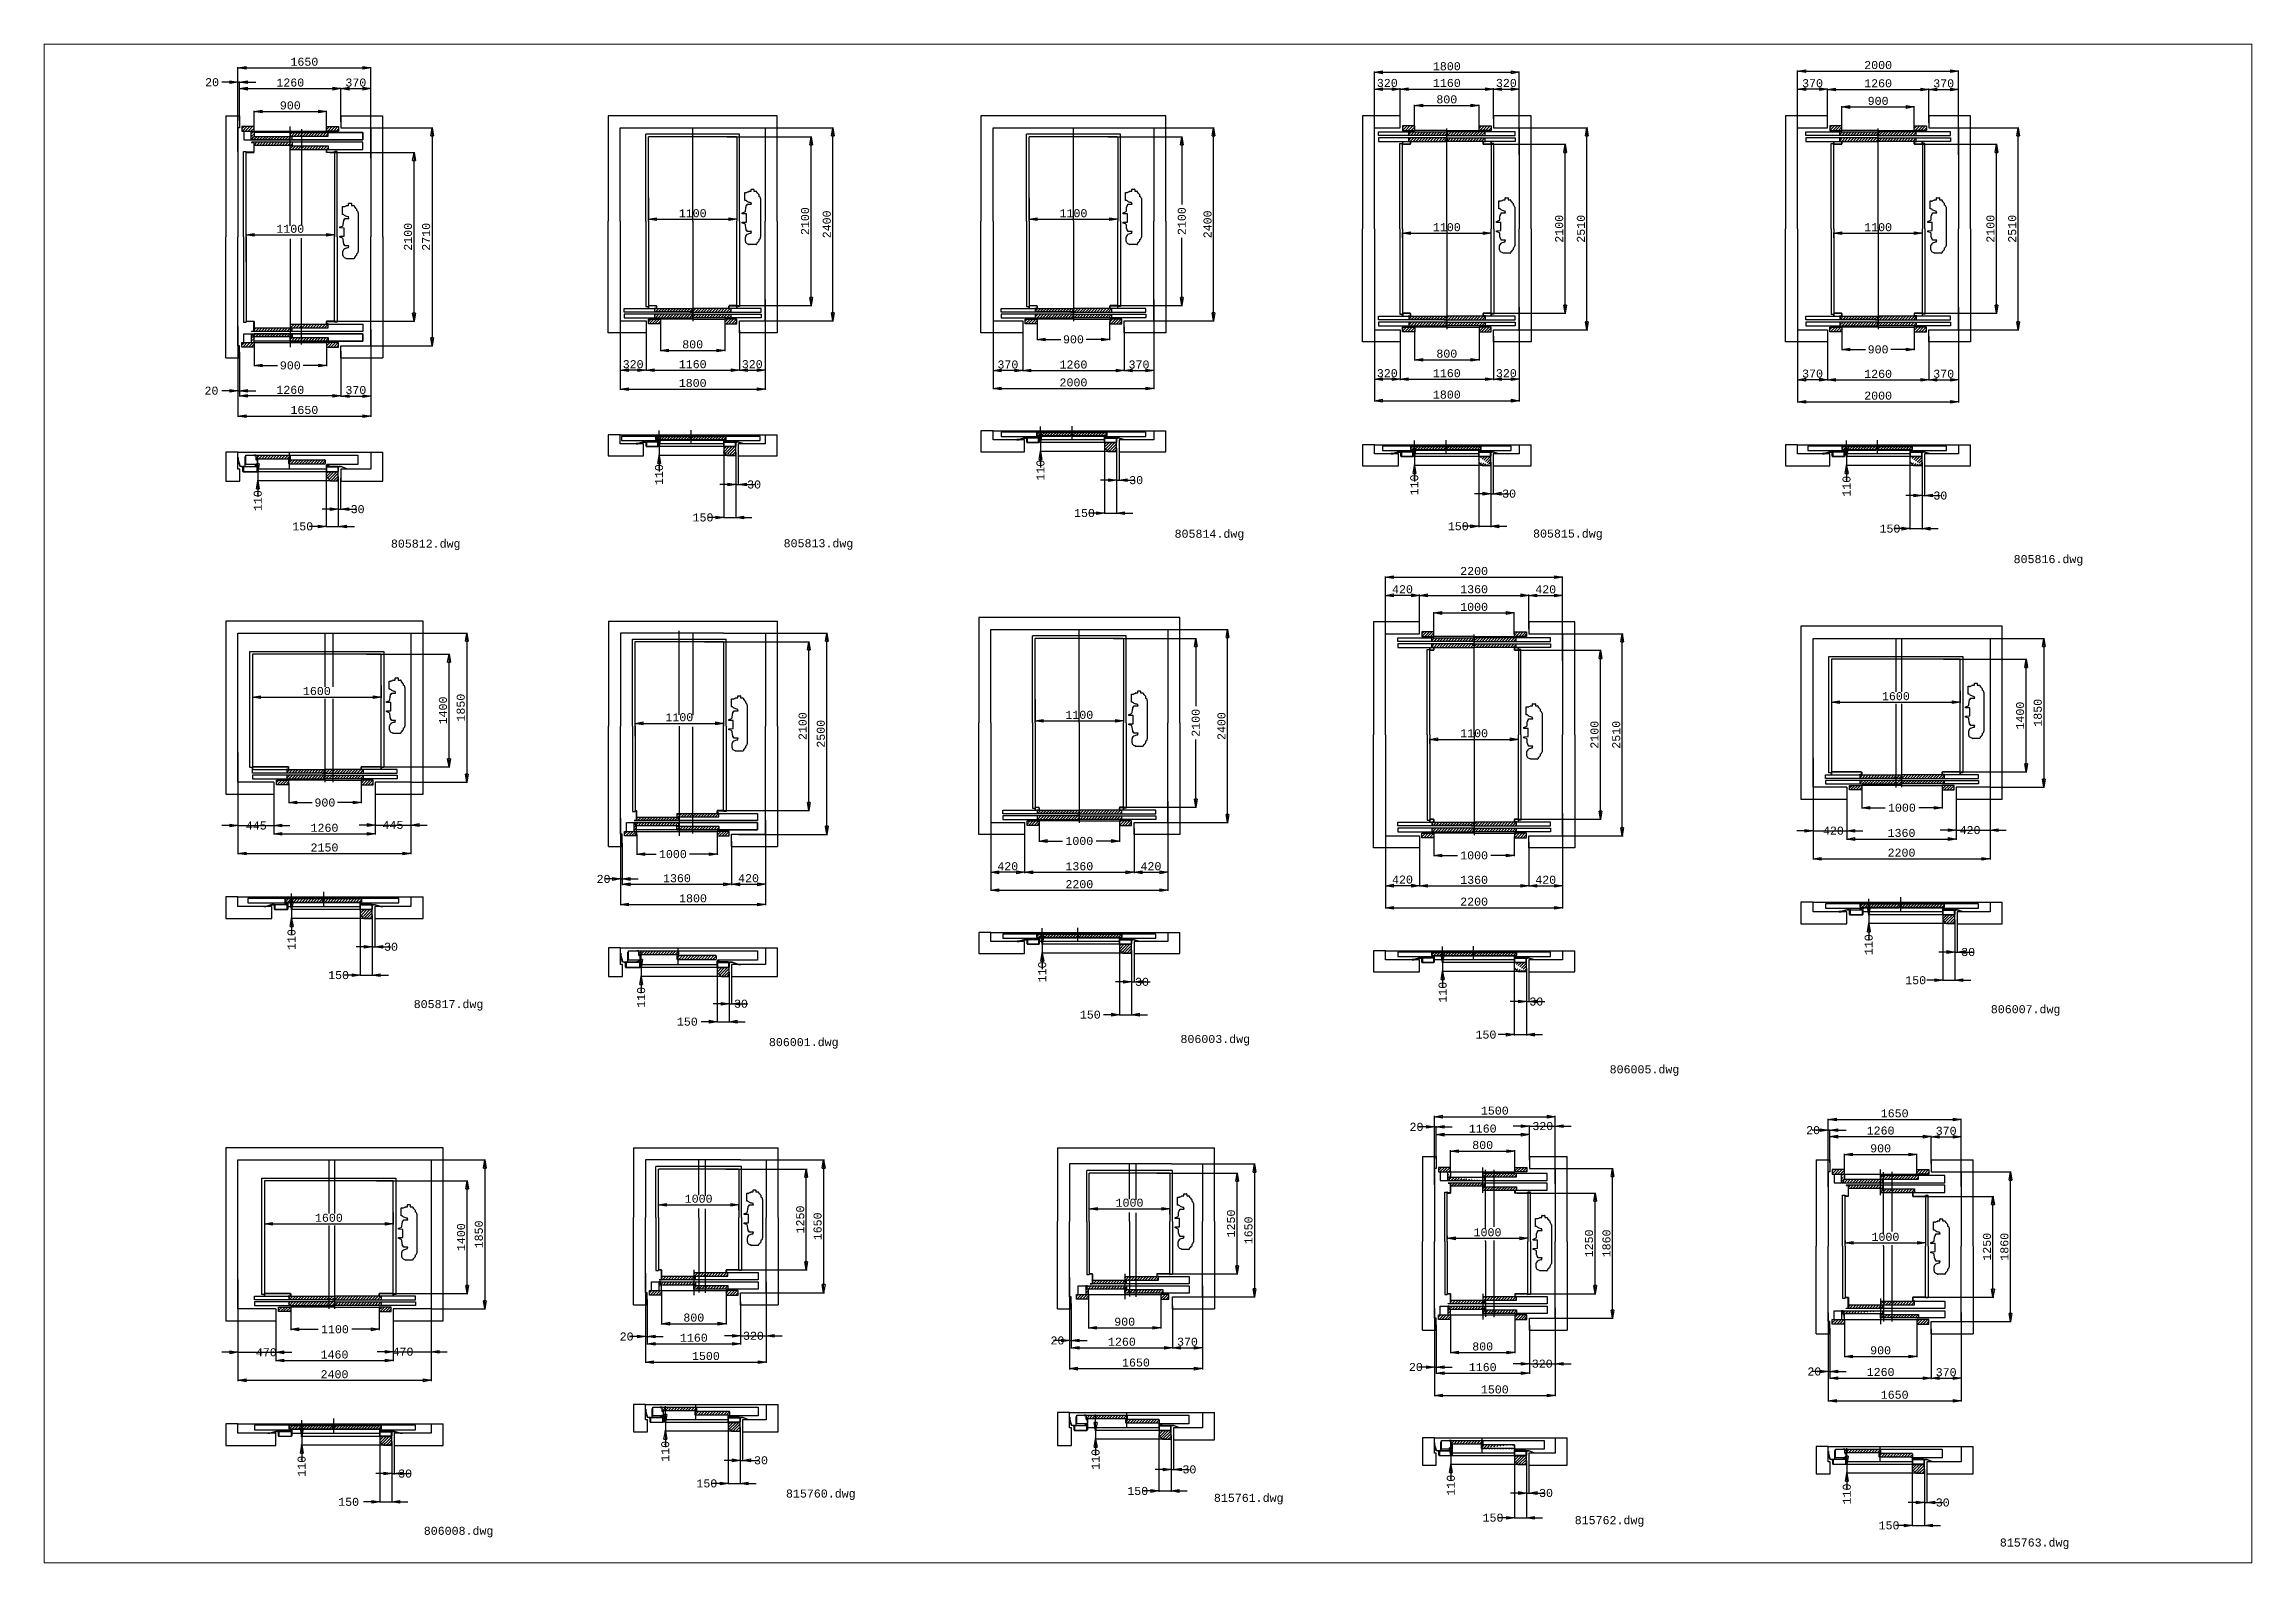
# Paper-space layout 'dwgmodels.com' of a CAD drawing. Extents: x 1.12 to 10.1, y 0.77 to 6.95.
# The model-space entities are those that its viewports show. They can reach past a viewport. Long polylines and large blocks are cut down to what shows.
import ezdxf

# ---------------------------------------------------------------- set-up
doc = ezdxf.new("R2010")
doc.units = 0
doc.header["$LTSCALE"] = 50
doc.header["$MEASUREMENT"] = 0
doc.linetypes.add('DASHDOT', pattern=[1, 0.5, -0.25, 0, -0.25])
doc.linetypes.add('DASHED', pattern=[0.75, 0.5, -0.25])
doc.layers.get('0').update_dxf_attribs({"linetype": 'CONTINUOUS'})
doc.layers.get('Defpoints').update_dxf_attribs({"linetype": 'CONTINUOUS'})
for name, color, linetype in [('CONT_35', 250, 'CONTINUOUS'), ('CONT_70', 5, 'CONTINUOUS'), ('DASH_35', 30, 'DASHED'), ('DASHD_35', 40, 'DASHDOT'), ('DIM_MM', 7, 'CONTINUOUS'), ('dwgmodels.com', 30, 'CONTINUOUS'), ('HATCH_35', 6, 'CONTINUOUS'), ('TEXT_50', 7, 'CONTINUOUS')]:
    doc.layers.add(name, color=color, linetype=linetype)
doc.styles.get("Standard").update_dxf_attribs({"font": 'monotxt'})
doc.dimstyles.get("Standard").update_dxf_attribs({"dimscale": 50, "dimtxt": 2, "dimasz": 2, "dimexe": 0.18, "dimexo": 0, "dimgap": 0.5, "dimtad": 1, "dimdec": 0, "dimrnd": 1, "dimzin": 0, "dimdsep": 46, "dimtxsty": 'Standard', "dimblk": 'CLOSED', "dimcen": 0.09, "dimadec": 0, "dimazin": 0, "dimtfac": 1, "dimtdec": 0, "dimtmove": 2, "dimatfit": 0, "dimldrblk": 'CLOSED', "dimfxl": 1, "dimtolj": 1, "dimtzin": 0, "dimarcsym": 0})
pattern_1 = [(45, (57539.048, -90602.476), (-17.6776695, 17.6776695), [])]
pattern_2 = [(45, (62672.636, -92637.375), (-17.6776695, 17.6776695), [])]
pattern_3 = [(45, (67720.017, -92796.13), (-17.6776695, 17.6776695), [])]
pattern_4 = [(45, (71866.324, -94808.54), (-17.6776695, 17.6776695), [])]
pattern_5 = [(45, (77617.363, -96965.72), (-17.6776695, 17.6776695), [])]
pattern_6 = [(45, (57784.442, -103123.414), (-17.6776695, 17.6776695), [])]
pattern_7 = [(45, (61636.344, -92395.658), (-17.6776695, 17.6776695), [])]
pattern_8 = [(45, (71066.156, -1640.28), (-17.67767, 17.67767), [])]
pattern_9 = [(45, (67792.715, -99032.944), (-17.6776695, 17.6776695), [])]
pattern_10 = [(45, (72595.768, -103255.8), (-17.6776695, 17.6776695), [])]
pattern_11 = [(45, (77388.174, -103187.55), (-17.6776695, 17.6776695), [])]
pattern_12 = [(45, (85977.442, -963.057), (-17.67767, 17.67767), [])]
pattern_13 = [(45, (66498.71, -7447.017), (-17.67767, 17.67767), [])]
pattern_14 = [(45, (65653.367, -49734.538), (-17.67767, 17.67767), [])]
pattern_15 = [(45, (70476.264, -51376.39), (-17.67767, 17.67767), [])]
pattern_16 = [(45, (70426.264, -51376.39), (-17.67767, 17.67767), [])]
pattern_17 = [(45, (74472.04, -54964.754), (-17.67767, 17.67767), [])]
pattern_18 = [(45, (74472.04, -54914.754), (-17.67767, 17.67767), [])]
pattern_19 = [(45, (78197.17, -58240.404), (-17.67767, 17.67767), [])]
pattern_20 = [(45, (78147.17, -58220.404), (-17.67767, 17.67767), [])]
pattern_21 = [(45, (78197.17, -58220.404), (-17.67767, 17.67767), [])]
pattern_22 = [(45, (78147.17, -58240.404), (-17.67767, 17.67767), [])]

psp = doc.layouts.new('dwgmodels.com')

msp = doc.modelspace()

# ---------------------------------------------------------------- texts
at = {"layer": 'TEXT_50', "char_height": 100, "width": 2143.84, "attachment_point": 1}
for s, insert in [('805814.dwg', (78170.5, 4138)), ('805815.dwg', (82626.1, 4139.9)), ('805812.dwg', (68428.5, 4015)), ('805813.dwg', (73310.3, 4019.4)), ('805816.dwg', (88599.6, 3822.4)), ('805817.dwg', (68712.2, -1708.8)), ('806007.dwg', (88316, -1772.9)), ('806001.dwg', (73127.5, -2181.9)), ('806003.dwg', (78243.2, -2143.2)), ('806005.dwg', (83578, -2520.1)), ('815760.dwg', (73339.5, -7793.5)), ('815761.dwg', (78658.8, -7847.1)), ('815762.dwg', (83144, -8124.4)), ('806008.dwg', (68837.2, -8256.9)), ('815763.dwg', (88428.2, -8402.4))]:
    msp.add_mtext(s, dxfattribs=dict(at, insert=insert))

# ---------------------------------------------------------------- blocks, each defined once
blk = doc.blocks.new('_Closed')
at = {"color": 0, "linetype": 'Continuous', "lineweight": -2}
for p, q in [((-1, 0.17), (0, 0)), ((-1, 0.17), (-1, -0.17)), ((0, 0), (-1, -0.17)), ((0, 0), (-1, 0))]:
    blk.add_line(p, q, dxfattribs=at)
blk = doc.blocks.new('*D194')
at = {"layer": 'Defpoints', "color": 0, "transparency": 16777216}
for p in [(67625, 4811), (67775, 4799), (67775, 4179)]:
    blk.add_point(p, dxfattribs=at)
at = {"layer": 'DIM_MM', "color": 0, "lineweight": -2, "transparency": 16777216}
for p, q in [((67625, 4811), (67625, 4170)), ((67775, 4799), (67775, 4170)), ((67525, 4179), (67425, 4179)), ((67625, 4179), (67775, 4179)), ((67875, 4179), (67975, 4179))]:
    blk.add_line(p, q, dxfattribs=at)
at = {"layer": 'DIM_MM', "color": 0, "lineweight": -2, "transparency": 16777216, "xscale": 100, "yscale": 100, "zscale": 100}
blk.add_blockref('_Closed', (67625, 4179), dxfattribs=at)
at = {"layer": 'DIM_MM', "color": 0, "lineweight": -2, "transparency": 16777216, "xscale": 100, "yscale": 100, "zscale": 100, "rotation": 180}
blk.add_blockref('_Closed', (67775, 4179), dxfattribs=at)
at = {"layer": 'DIM_MM', "color": 0, "transparency": 16777216, "insert": (67333, 4179), "char_height": 100, "attachment_point": 5}
blk.add_mtext('\\A1;150', dxfattribs=at)
blk = doc.blocks.new('*D145')
at = {"layer": 'Defpoints', "color": 0, "transparency": 16777216}
for p in [(66774, 4746), (67668, 4856), (67683, 4746)]:
    blk.add_point(p, dxfattribs=at)
at = {"layer": 'DIM_MM', "color": 0, "lineweight": -2, "transparency": 16777216}
for p, q in [((66774, 4956), (66774, 5056)), ((67668, 4856), (66765, 4856)), ((67683, 4746), (66765, 4746)), ((66774, 4856), (66774, 4746)), ((66774, 4646), (66774, 4546))]:
    blk.add_line(p, q, dxfattribs=at)
at = {"layer": 'DIM_MM', "color": 0, "lineweight": -2, "transparency": 16777216, "xscale": 100, "yscale": 100, "zscale": 100}
for p, rotation in [((66774, 4856), 270), ((66774, 4746), 90)]:
    blk.add_blockref('_Closed', p, dxfattribs=dict(at, rotation=rotation))
at = {"layer": 'DIM_MM', "color": 0, "transparency": 16777216, "insert": (66774, 4500), "char_height": 100, "attachment_point": 5, "rotation": 90}
blk.add_mtext('\\A1;110', dxfattribs=at)
blk = doc.blocks.new('*D146')
at = {"layer": 'Defpoints', "color": 0, "transparency": 16777216}
for p in [(68178, 9880), (66528, 8839), (68178, 8755)]:
    blk.add_point(p, dxfattribs=at)
at = {"layer": 'DIM_MM', "color": 0, "lineweight": -2, "transparency": 16777216}
for p, q in [((66528, 8839), (66528, 9889)), ((66628, 9880), (68078, 9880)), ((68178, 8755), (68178, 9889))]:
    blk.add_line(p, q, dxfattribs=at)
at = {"layer": 'DIM_MM', "color": 0, "lineweight": -2, "transparency": 16777216, "xscale": 100, "yscale": 100, "zscale": 100, "rotation": 180}
blk.add_blockref('_Closed', (66528, 9880), dxfattribs=at)
at = {"layer": 'DIM_MM', "color": 0, "lineweight": -2, "transparency": 16777216, "xscale": 100, "yscale": 100, "zscale": 100}
blk.add_blockref('_Closed', (68178, 9880), dxfattribs=at)
at = {"layer": 'DIM_MM', "color": 0, "transparency": 16777216, "insert": (67353, 9955), "char_height": 100, "attachment_point": 5}
blk.add_mtext('\\A1;1650', dxfattribs=at)
blk = doc.blocks.new('*D147')
at = {"layer": 'Defpoints', "color": 0, "transparency": 16777216}
for p in [(67808, 9621), (66548, 9225), (67808, 9208)]:
    blk.add_point(p, dxfattribs=at)
at = {"layer": 'DIM_MM', "color": 0, "lineweight": -2, "transparency": 16777216}
for p, q in [((66548, 9225), (66548, 9630)), ((66648, 9621), (67708, 9621)), ((67808, 9208), (67808, 9630))]:
    blk.add_line(p, q, dxfattribs=at)
at = {"layer": 'DIM_MM', "color": 0, "lineweight": -2, "transparency": 16777216, "xscale": 100, "yscale": 100, "zscale": 100, "rotation": 180}
blk.add_blockref('_Closed', (66548, 9621), dxfattribs=at)
at = {"layer": 'DIM_MM', "color": 0, "lineweight": -2, "transparency": 16777216, "xscale": 100, "yscale": 100, "zscale": 100}
blk.add_blockref('_Closed', (67808, 9621), dxfattribs=at)
at = {"layer": 'DIM_MM', "color": 0, "transparency": 16777216, "insert": (67178, 9696), "char_height": 100, "attachment_point": 5}
blk.add_mtext('\\A1;1260', dxfattribs=at)
blk = doc.blocks.new('*D148')
at = {"layer": 'Defpoints', "color": 0, "transparency": 16777216}
for p in [(67628, 9337), (66728, 9129), (67628, 9126)]:
    blk.add_point(p, dxfattribs=at)
at = {"layer": 'DIM_MM', "color": 0, "lineweight": -2, "transparency": 16777216}
for p, q in [((66728, 9129), (66728, 9346)), ((66828, 9337), (67528, 9337)), ((67628, 9126), (67628, 9346))]:
    blk.add_line(p, q, dxfattribs=at)
at = {"layer": 'DIM_MM', "color": 0, "lineweight": -2, "transparency": 16777216, "xscale": 100, "yscale": 100, "zscale": 100, "rotation": 180}
blk.add_blockref('_Closed', (66728, 9337), dxfattribs=at)
at = {"layer": 'DIM_MM', "color": 0, "lineweight": -2, "transparency": 16777216, "xscale": 100, "yscale": 100, "zscale": 100}
blk.add_blockref('_Closed', (67628, 9337), dxfattribs=at)
at = {"layer": 'DIM_MM', "color": 0, "transparency": 16777216, "insert": (67178, 9412), "char_height": 100, "attachment_point": 5}
blk.add_mtext('\\A1;900', dxfattribs=at)
blk = doc.blocks.new('*D149')
at = {"layer": 'Defpoints', "color": 0, "transparency": 16777216}
for p in [(67728, 7803), (67728, 7727), (66628, 7469)]:
    blk.add_point(p, dxfattribs=at)
at = {"layer": 'DIM_MM', "color": 0, "lineweight": -2, "transparency": 16777216}
for p, q in [((66628, 7469), (66628, 7812)), ((66728, 7803), (67628, 7803)), ((67728, 7727), (67728, 7812))]:
    blk.add_line(p, q, dxfattribs=at)
at = {"layer": 'DIM_MM', "color": 0, "lineweight": -2, "transparency": 16777216, "xscale": 100, "yscale": 100, "zscale": 100, "rotation": 180}
blk.add_blockref('_Closed', (66628, 7803), dxfattribs=at)
at = {"layer": 'DIM_MM', "color": 0, "lineweight": -2, "transparency": 16777216, "xscale": 100, "yscale": 100, "zscale": 100}
blk.add_blockref('_Closed', (67728, 7803), dxfattribs=at)
at = {"layer": 'DIM_MM', "color": 0, "transparency": 16777216, "insert": (67178, 7878), "char_height": 100, "attachment_point": 5}
blk.add_mtext('\\A1;1100', dxfattribs=at)
blk = doc.blocks.new('*D150')
at = {"layer": 'Defpoints', "color": 0, "transparency": 16777216}
for p in [(66528, 6665), (68178, 6625), (68178, 5551)]:
    blk.add_point(p, dxfattribs=at)
at = {"layer": 'DIM_MM', "color": 0, "lineweight": -2, "transparency": 16777216}
for p, q in [((66528, 6665), (66528, 5542)), ((68178, 6625), (68178, 5542)), ((66628, 5551), (68078, 5551))]:
    blk.add_line(p, q, dxfattribs=at)
at = {"layer": 'DIM_MM', "color": 0, "lineweight": -2, "transparency": 16777216, "xscale": 100, "yscale": 100, "zscale": 100, "rotation": 180}
blk.add_blockref('_Closed', (66528, 5551), dxfattribs=at)
at = {"layer": 'DIM_MM', "color": 0, "lineweight": -2, "transparency": 16777216, "xscale": 100, "yscale": 100, "zscale": 100}
blk.add_blockref('_Closed', (68178, 5551), dxfattribs=at)
at = {"layer": 'DIM_MM', "color": 0, "transparency": 16777216, "insert": (67353, 5626), "char_height": 100, "attachment_point": 5}
blk.add_mtext('\\A1;1650', dxfattribs=at)
blk = doc.blocks.new('*D151')
at = {"layer": 'Defpoints', "color": 0, "transparency": 16777216}
for p in [(66548, 6346), (67808, 6352), (66548, 5801)]:
    blk.add_point(p, dxfattribs=at)
at = {"layer": 'DIM_MM', "color": 0, "lineweight": -2, "transparency": 16777216}
for p, q in [((66548, 6346), (66548, 5792)), ((67808, 6352), (67808, 5792)), ((67708, 5801), (66648, 5801))]:
    blk.add_line(p, q, dxfattribs=at)
at = {"layer": 'DIM_MM', "color": 0, "lineweight": -2, "transparency": 16777216, "xscale": 100, "yscale": 100, "zscale": 100, "rotation": 180}
blk.add_blockref('_Closed', (66548, 5801), dxfattribs=at)
at = {"layer": 'DIM_MM', "color": 0, "lineweight": -2, "transparency": 16777216, "xscale": 100, "yscale": 100, "zscale": 100}
blk.add_blockref('_Closed', (67808, 5801), dxfattribs=at)
at = {"layer": 'DIM_MM', "color": 0, "transparency": 16777216, "insert": (67178, 5876), "char_height": 100, "attachment_point": 5}
blk.add_mtext('\\A1;1260', dxfattribs=at)
blk = doc.blocks.new('*D152')
at = {"layer": 'Defpoints', "color": 0, "transparency": 16777216}
for p in [(66728, 6435), (67628, 6433), (67628, 6180)]:
    blk.add_point(p, dxfattribs=at)
at = {"layer": 'DIM_MM', "color": 0, "lineweight": -2, "transparency": 16777216}
for p, q in [((66728, 6435), (66728, 6171)), ((67628, 6433), (67628, 6171)), ((66828, 6180), (67019, 6180)), ((67528, 6180), (67336, 6180))]:
    blk.add_line(p, q, dxfattribs=at)
at = {"layer": 'DIM_MM', "color": 0, "lineweight": -2, "transparency": 16777216, "xscale": 100, "yscale": 100, "zscale": 100, "rotation": 180}
blk.add_blockref('_Closed', (66728, 6180), dxfattribs=at)
at = {"layer": 'DIM_MM', "color": 0, "lineweight": -2, "transparency": 16777216, "xscale": 100, "yscale": 100, "zscale": 100}
blk.add_blockref('_Closed', (67628, 6180), dxfattribs=at)
at = {"layer": 'DIM_MM', "color": 0, "transparency": 16777216, "insert": (67178, 6180), "char_height": 100, "attachment_point": 5}
blk.add_mtext('\\A1;900', dxfattribs=at)
blk = doc.blocks.new('*D2')
at = {"layer": 'Defpoints', "color": 0, "transparency": 16777216}
for p in [(66548, 9700), (66528, 9134), (66548, 9284)]:
    blk.add_point(p, dxfattribs=at)
at = {"layer": 'DIM_MM', "color": 0, "lineweight": -2, "transparency": 16777216}
for p, q in [((66428, 9700), (66328, 9700)), ((66528, 9134), (66528, 9709)), ((66528, 9700), (66548, 9700)), ((66548, 9284), (66548, 9709)), ((66648, 9700), (66748, 9700))]:
    blk.add_line(p, q, dxfattribs=at)
at = {"layer": 'DIM_MM', "color": 0, "lineweight": -2, "transparency": 16777216, "xscale": 100, "yscale": 100, "zscale": 100}
blk.add_blockref('_Closed', (66528, 9700), dxfattribs=at)
at = {"layer": 'DIM_MM', "color": 0, "lineweight": -2, "transparency": 16777216, "xscale": 100, "yscale": 100, "zscale": 100, "rotation": 180}
blk.add_blockref('_Closed', (66548, 9700), dxfattribs=at)
at = {"layer": 'DIM_MM', "color": 0, "transparency": 16777216, "insert": (66206, 9700), "char_height": 100, "attachment_point": 5}
blk.add_mtext('\\A1;20', dxfattribs=at)
blk = doc.blocks.new('*D3')
at = {"layer": 'Defpoints', "color": 0, "transparency": 16777216}
for p in [(66528, 6424), (66548, 6274), (66548, 5866)]:
    blk.add_point(p, dxfattribs=at)
at = {"layer": 'DIM_MM', "color": 0, "lineweight": -2, "transparency": 16777216}
for p, q in [((66528, 6424), (66528, 5857)), ((66548, 6274), (66548, 5857)), ((66428, 5866), (66328, 5866)), ((66528, 5866), (66548, 5866)), ((66648, 5866), (66748, 5866))]:
    blk.add_line(p, q, dxfattribs=at)
at = {"layer": 'DIM_MM', "color": 0, "lineweight": -2, "transparency": 16777216, "xscale": 100, "yscale": 100, "zscale": 100}
blk.add_blockref('_Closed', (66528, 5866), dxfattribs=at)
at = {"layer": 'DIM_MM', "color": 0, "lineweight": -2, "transparency": 16777216, "xscale": 100, "yscale": 100, "zscale": 100, "rotation": 180}
blk.add_blockref('_Closed', (66548, 5866), dxfattribs=at)
at = {"layer": 'DIM_MM', "color": 0, "transparency": 16777216, "insert": (66198, 5866), "char_height": 100, "attachment_point": 5}
blk.add_mtext('\\A1;20', dxfattribs=at)
blk = doc.blocks.new('*D4')
at = {"layer": 'Defpoints', "color": 0, "transparency": 16777216}
for p in [(67775, 4768), (67804, 4778), (67804, 4393)]:
    blk.add_point(p, dxfattribs=at)
at = {"layer": 'DIM_MM', "color": 0, "lineweight": -2, "transparency": 16777216}
for p, q in [((67775, 4768), (67775, 4384)), ((67804, 4778), (67804, 4384)), ((67675, 4393), (67575, 4393)), ((67775, 4393), (67804, 4393)), ((67904, 4393), (68004, 4393))]:
    blk.add_line(p, q, dxfattribs=at)
at = {"layer": 'DIM_MM', "color": 0, "lineweight": -2, "transparency": 16777216, "xscale": 100, "yscale": 100, "zscale": 100}
blk.add_blockref('_Closed', (67775, 4393), dxfattribs=at)
at = {"layer": 'DIM_MM', "color": 0, "lineweight": -2, "transparency": 16777216, "xscale": 100, "yscale": 100, "zscale": 100, "rotation": 180}
blk.add_blockref('_Closed', (67804, 4393), dxfattribs=at)
at = {"layer": 'DIM_MM', "color": 0, "transparency": 16777216, "insert": (68015, 4393), "char_height": 100, "attachment_point": 5}
blk.add_mtext('\\A1;30', dxfattribs=at)
blk = doc.blocks.new('*D5')
at = {"layer": 'Defpoints', "color": 0, "transparency": 16777216}
for p in [(67993, 9134), (68011, 6424), (68942, 6424)]:
    blk.add_point(p, dxfattribs=at)
at = {"layer": 'DIM_MM', "color": 0, "lineweight": -2, "transparency": 16777216}
for p, q in [((67993, 9134), (68951, 9134)), ((68942, 9034), (68942, 6524)), ((68011, 6424), (68951, 6424))]:
    blk.add_line(p, q, dxfattribs=at)
at = {"layer": 'DIM_MM', "color": 0, "lineweight": -2, "transparency": 16777216, "xscale": 100, "yscale": 100, "zscale": 100}
for p, rotation in [((68942, 9134), 90), ((68942, 6424), 270)]:
    blk.add_blockref('_Closed', p, dxfattribs=dict(at, rotation=rotation))
at = {"layer": 'DIM_MM', "color": 0, "transparency": 16777216, "insert": (68867, 7779), "char_height": 100, "attachment_point": 5, "rotation": 90}
blk.add_mtext('\\A1;2710', dxfattribs=at)
blk = doc.blocks.new('*D6')
at = {"layer": 'Defpoints', "color": 0, "transparency": 16777216}
for p in [(67670, 8829), (68716, 8829), (67680, 6729)]:
    blk.add_point(p, dxfattribs=at)
at = {"layer": 'DIM_MM', "color": 0, "lineweight": -2, "transparency": 16777216}
for p, q in [((67670, 8829), (68725, 8829)), ((68716, 6829), (68716, 8729)), ((67680, 6729), (68725, 6729))]:
    blk.add_line(p, q, dxfattribs=at)
at = {"layer": 'DIM_MM', "color": 0, "lineweight": -2, "transparency": 16777216, "xscale": 100, "yscale": 100, "zscale": 100}
for p, rotation in [((68716, 8829), 90), ((68716, 6729), 270)]:
    blk.add_blockref('_Closed', p, dxfattribs=dict(at, rotation=rotation))
at = {"layer": 'DIM_MM', "color": 0, "transparency": 16777216, "insert": (68641, 7779), "char_height": 100, "attachment_point": 5, "rotation": 90}
blk.add_mtext('\\A1;2100', dxfattribs=at)
blk = doc.blocks.new('*D7')
at = {"layer": 'Defpoints', "color": 0, "transparency": 16777216}
for p in [(67808, 6359), (68178, 6564), (68178, 5799)]:
    blk.add_point(p, dxfattribs=at)
at = {"layer": 'DIM_MM', "color": 0, "lineweight": -2, "transparency": 16777216}
for p, q in [((67808, 6359), (67808, 5790)), ((68178, 6564), (68178, 5790)), ((67908, 5799), (68078, 5799))]:
    blk.add_line(p, q, dxfattribs=at)
at = {"layer": 'DIM_MM', "color": 0, "lineweight": -2, "transparency": 16777216, "xscale": 100, "yscale": 100, "zscale": 100, "rotation": 180}
blk.add_blockref('_Closed', (67808, 5799), dxfattribs=at)
at = {"layer": 'DIM_MM', "color": 0, "lineweight": -2, "transparency": 16777216, "xscale": 100, "yscale": 100, "zscale": 100}
blk.add_blockref('_Closed', (68178, 5799), dxfattribs=at)
at = {"layer": 'DIM_MM', "color": 0, "transparency": 16777216, "insert": (67993, 5874), "char_height": 100, "attachment_point": 5}
blk.add_mtext('\\A1;370', dxfattribs=at)
blk = doc.blocks.new('*D37')
at = {"layer": 'Defpoints', "color": 0, "transparency": 16777216}
for p in [(68178, 9621), (67808, 9220), (68178, 8973)]:
    blk.add_point(p, dxfattribs=at)
at = {"layer": 'DIM_MM', "color": 0, "lineweight": -2, "transparency": 16777216}
for p, q in [((67808, 9220), (67808, 9630)), ((67908, 9621), (68078, 9621)), ((68178, 8973), (68178, 9630))]:
    blk.add_line(p, q, dxfattribs=at)
at = {"layer": 'DIM_MM', "color": 0, "lineweight": -2, "transparency": 16777216, "xscale": 100, "yscale": 100, "zscale": 100, "rotation": 180}
blk.add_blockref('_Closed', (67808, 9621), dxfattribs=at)
at = {"layer": 'DIM_MM', "color": 0, "lineweight": -2, "transparency": 16777216, "xscale": 100, "yscale": 100, "zscale": 100}
blk.add_blockref('_Closed', (68178, 9621), dxfattribs=at)
at = {"layer": 'DIM_MM', "color": 0, "transparency": 16777216, "insert": (67993, 9696), "char_height": 100, "attachment_point": 5}
blk.add_mtext('\\A1;370', dxfattribs=at)
blk = doc.blocks.new('*D38')
at = {"layer": 'Defpoints', "color": 0, "transparency": 16777216}
for p in [(72566, 5121), (72716, 5103), (72716, 4290)]:
    blk.add_point(p, dxfattribs=at)
at = {"layer": 'DIM_MM', "color": 0, "lineweight": -2, "transparency": 16777216}
for p, q in [((72566, 5121), (72566, 4281)), ((72716, 5103), (72716, 4281)), ((72466, 4290), (72366, 4290)), ((72566, 4290), (72716, 4290)), ((72816, 4290), (72916, 4290))]:
    blk.add_line(p, q, dxfattribs=at)
at = {"layer": 'DIM_MM', "color": 0, "lineweight": -2, "transparency": 16777216, "xscale": 100, "yscale": 100, "zscale": 100}
blk.add_blockref('_Closed', (72566, 4290), dxfattribs=at)
at = {"layer": 'DIM_MM', "color": 0, "lineweight": -2, "transparency": 16777216, "xscale": 100, "yscale": 100, "zscale": 100, "rotation": 180}
blk.add_blockref('_Closed', (72716, 4290), dxfattribs=at)
at = {"layer": 'DIM_MM', "color": 0, "transparency": 16777216, "insert": (72308, 4290), "char_height": 100, "attachment_point": 5}
blk.add_mtext('\\A1;150', dxfattribs=at)
blk = doc.blocks.new('*D39')
at = {"layer": 'Defpoints', "color": 0, "transparency": 16777216}
for p in [(72716, 5103), (72747, 5098), (72747, 4700)]:
    blk.add_point(p, dxfattribs=at)
at = {"layer": 'DIM_MM', "color": 0, "lineweight": -2, "transparency": 16777216}
for p, q in [((72716, 5103), (72716, 4691)), ((72747, 5098), (72747, 4691)), ((72616, 4700), (72516, 4700)), ((72716, 4700), (72747, 4700)), ((72847, 4700), (72947, 4700))]:
    blk.add_line(p, q, dxfattribs=at)
at = {"layer": 'DIM_MM', "color": 0, "lineweight": -2, "transparency": 16777216, "xscale": 100, "yscale": 100, "zscale": 100}
blk.add_blockref('_Closed', (72716, 4700), dxfattribs=at)
at = {"layer": 'DIM_MM', "color": 0, "lineweight": -2, "transparency": 16777216, "xscale": 100, "yscale": 100, "zscale": 100, "rotation": 180}
blk.add_blockref('_Closed', (72747, 4700), dxfattribs=at)
at = {"layer": 'DIM_MM', "color": 0, "transparency": 16777216, "insert": (72943, 4700), "char_height": 100, "attachment_point": 5}
blk.add_mtext('\\A1;30', dxfattribs=at)
blk = doc.blocks.new('*D40')
at = {"layer": 'Defpoints', "color": 0, "transparency": 16777216}
for p in [(72606, 9024), (73652, 9024), (72675, 6924)]:
    blk.add_point(p, dxfattribs=at)
at = {"layer": 'DIM_MM', "color": 0, "lineweight": -2, "transparency": 16777216}
for p, q in [((72606, 9024), (73661, 9024)), ((73652, 7024), (73652, 8924)), ((72675, 6924), (73661, 6924))]:
    blk.add_line(p, q, dxfattribs=at)
at = {"layer": 'DIM_MM', "color": 0, "lineweight": -2, "transparency": 16777216, "xscale": 100, "yscale": 100, "zscale": 100}
for p, rotation in [((73652, 9024), 90), ((73652, 6924), 270)]:
    blk.add_blockref('_Closed', p, dxfattribs=dict(at, rotation=rotation))
at = {"layer": 'DIM_MM', "color": 0, "transparency": 16777216, "insert": (73577, 7974), "char_height": 100, "attachment_point": 5, "rotation": 90}
blk.add_mtext('\\A1;2100', dxfattribs=at)
blk = doc.blocks.new('*D41')
at = {"layer": 'Defpoints', "color": 0, "transparency": 16777216}
for p in [(71280, 7040), (73080, 6999), (73080, 5886)]:
    blk.add_point(p, dxfattribs=at)
at = {"layer": 'DIM_MM', "color": 0, "lineweight": -2, "transparency": 16777216}
for p, q in [((71280, 7040), (71280, 5877)), ((73080, 6999), (73080, 5877)), ((71380, 5886), (72980, 5886))]:
    blk.add_line(p, q, dxfattribs=at)
at = {"layer": 'DIM_MM', "color": 0, "lineweight": -2, "transparency": 16777216, "xscale": 100, "yscale": 100, "zscale": 100, "rotation": 180}
blk.add_blockref('_Closed', (71280, 5886), dxfattribs=at)
at = {"layer": 'DIM_MM', "color": 0, "lineweight": -2, "transparency": 16777216, "xscale": 100, "yscale": 100, "zscale": 100}
blk.add_blockref('_Closed', (73080, 5886), dxfattribs=at)
at = {"layer": 'DIM_MM', "color": 0, "transparency": 16777216, "insert": (72180, 5961), "char_height": 100, "attachment_point": 5}
blk.add_mtext('\\A1;1800', dxfattribs=at)
blk = doc.blocks.new('*D42')
at = {"layer": 'Defpoints', "color": 0, "transparency": 16777216}
for p in [(71763, 5061), (72644, 5172), (72690, 5061)]:
    blk.add_point(p, dxfattribs=at)
at = {"layer": 'DIM_MM', "color": 0, "lineweight": -2, "transparency": 16777216}
for p, q in [((71763, 5272), (71763, 5372)), ((72644, 5172), (71754, 5172)), ((72690, 5061), (71754, 5061)), ((71763, 5172), (71763, 5061)), ((71763, 4961), (71763, 4861))]:
    blk.add_line(p, q, dxfattribs=at)
at = {"layer": 'DIM_MM', "color": 0, "lineweight": -2, "transparency": 16777216, "xscale": 100, "yscale": 100, "zscale": 100}
for p, rotation in [((71763, 5172), 270), ((71763, 5061), 90)]:
    blk.add_blockref('_Closed', p, dxfattribs=dict(at, rotation=rotation))
at = {"layer": 'DIM_MM', "color": 0, "transparency": 16777216, "insert": (71762, 4823), "char_height": 100, "attachment_point": 5, "rotation": 90}
blk.add_mtext('\\A1;110', dxfattribs=at)
blk = doc.blocks.new('*D43')
at = {"layer": 'Defpoints', "color": 0, "transparency": 16777216}
for p in [(71600, 6647), (72760, 6611), (72760, 6120)]:
    blk.add_point(p, dxfattribs=at)
at = {"layer": 'DIM_MM', "color": 0, "lineweight": -2, "transparency": 16777216}
for p, q in [((71600, 6647), (71600, 6111)), ((72760, 6611), (72760, 6111)), ((71700, 6120), (72660, 6120))]:
    blk.add_line(p, q, dxfattribs=at)
at = {"layer": 'DIM_MM', "color": 0, "lineweight": -2, "transparency": 16777216, "xscale": 100, "yscale": 100, "zscale": 100, "rotation": 180}
blk.add_blockref('_Closed', (71600, 6120), dxfattribs=at)
at = {"layer": 'DIM_MM', "color": 0, "lineweight": -2, "transparency": 16777216, "xscale": 100, "yscale": 100, "zscale": 100}
blk.add_blockref('_Closed', (72760, 6120), dxfattribs=at)
at = {"layer": 'DIM_MM', "color": 0, "transparency": 16777216, "insert": (72180, 6195), "char_height": 100, "attachment_point": 5}
blk.add_mtext('\\A1;1160', dxfattribs=at)
blk = doc.blocks.new('*D44')
at = {"layer": 'Defpoints', "color": 0, "transparency": 16777216}
for p in [(71630, 8262), (72730, 8191), (72730, 7997)]:
    blk.add_point(p, dxfattribs=at)
at = {"layer": 'DIM_MM', "color": 0, "lineweight": -2, "transparency": 16777216}
for p, q in [((71630, 8262), (71630, 7988)), ((71730, 7997), (72630, 7997)), ((72730, 8191), (72730, 7988))]:
    blk.add_line(p, q, dxfattribs=at)
at = {"layer": 'DIM_MM', "color": 0, "lineweight": -2, "transparency": 16777216, "xscale": 100, "yscale": 100, "zscale": 100, "rotation": 180}
blk.add_blockref('_Closed', (71630, 7997), dxfattribs=at)
at = {"layer": 'DIM_MM', "color": 0, "lineweight": -2, "transparency": 16777216, "xscale": 100, "yscale": 100, "zscale": 100}
blk.add_blockref('_Closed', (72730, 7997), dxfattribs=at)
at = {"layer": 'DIM_MM', "color": 0, "transparency": 16777216, "insert": (72180, 8072), "char_height": 100, "attachment_point": 5}
blk.add_mtext('\\A1;1100', dxfattribs=at)
blk = doc.blocks.new('*D68')
at = {"layer": 'Defpoints', "color": 0, "transparency": 16777216}
for p in [(71280, 6897), (71600, 6671), (71280, 6120)]:
    blk.add_point(p, dxfattribs=at)
at = {"layer": 'DIM_MM', "color": 0, "lineweight": -2, "transparency": 16777216}
for p, q in [((71280, 6897), (71280, 6111)), ((71600, 6671), (71600, 6111)), ((71500, 6120), (71380, 6120))]:
    blk.add_line(p, q, dxfattribs=at)
at = {"layer": 'DIM_MM', "color": 0, "lineweight": -2, "transparency": 16777216, "xscale": 100, "yscale": 100, "zscale": 100, "rotation": 180}
blk.add_blockref('_Closed', (71280, 6120), dxfattribs=at)
at = {"layer": 'DIM_MM', "color": 0, "lineweight": -2, "transparency": 16777216, "xscale": 100, "yscale": 100, "zscale": 100}
blk.add_blockref('_Closed', (71600, 6120), dxfattribs=at)
at = {"layer": 'DIM_MM', "color": 0, "transparency": 16777216, "insert": (71440, 6195), "char_height": 100, "attachment_point": 5}
blk.add_mtext('\\A1;320', dxfattribs=at)
blk = doc.blocks.new('*D69')
at = {"layer": 'Defpoints', "color": 0, "transparency": 16777216}
for p in [(71780, 6719), (72580, 6722), (72580, 6367)]:
    blk.add_point(p, dxfattribs=at)
at = {"layer": 'DIM_MM', "color": 0, "lineweight": -2, "transparency": 16777216}
for p, q in [((71780, 6719), (71780, 6358)), ((72580, 6722), (72580, 6358)), ((71880, 6367), (72480, 6367))]:
    blk.add_line(p, q, dxfattribs=at)
at = {"layer": 'DIM_MM', "color": 0, "lineweight": -2, "transparency": 16777216, "xscale": 100, "yscale": 100, "zscale": 100, "rotation": 180}
blk.add_blockref('_Closed', (71780, 6367), dxfattribs=at)
at = {"layer": 'DIM_MM', "color": 0, "lineweight": -2, "transparency": 16777216, "xscale": 100, "yscale": 100, "zscale": 100}
blk.add_blockref('_Closed', (72580, 6367), dxfattribs=at)
at = {"layer": 'DIM_MM', "color": 0, "transparency": 16777216, "insert": (72180, 6442), "char_height": 100, "attachment_point": 5}
blk.add_mtext('\\A1;800', dxfattribs=at)
blk = doc.blocks.new('*D70')
at = {"layer": 'Defpoints', "color": 0, "transparency": 16777216}
for p in [(73035, 9134), (73922, 9134), (73014, 6734)]:
    blk.add_point(p, dxfattribs=at)
at = {"layer": 'DIM_MM', "color": 0, "lineweight": -2, "transparency": 16777216}
for p, q in [((73035, 9134), (73931, 9134)), ((73922, 6834), (73922, 9034)), ((73014, 6734), (73931, 6734))]:
    blk.add_line(p, q, dxfattribs=at)
at = {"layer": 'DIM_MM', "color": 0, "lineweight": -2, "transparency": 16777216, "xscale": 100, "yscale": 100, "zscale": 100}
for p, rotation in [((73922, 9134), 90), ((73922, 6734), 270)]:
    blk.add_blockref('_Closed', p, dxfattribs=dict(at, rotation=rotation))
at = {"layer": 'DIM_MM', "color": 0, "transparency": 16777216, "insert": (73847, 7934), "char_height": 100, "attachment_point": 5, "rotation": 90}
blk.add_mtext('\\A1;2400', dxfattribs=at)
blk = doc.blocks.new('*D71')
at = {"layer": 'Defpoints', "color": 0, "transparency": 16777216}
for p in [(73080, 6868), (72760, 6619), (73080, 6120)]:
    blk.add_point(p, dxfattribs=at)
at = {"layer": 'DIM_MM', "color": 0, "lineweight": -2, "transparency": 16777216}
for p, q in [((73080, 6868), (73080, 6111)), ((72760, 6619), (72760, 6111)), ((72860, 6120), (72980, 6120))]:
    blk.add_line(p, q, dxfattribs=at)
at = {"layer": 'DIM_MM', "color": 0, "lineweight": -2, "transparency": 16777216, "xscale": 100, "yscale": 100, "zscale": 100, "rotation": 180}
blk.add_blockref('_Closed', (72760, 6120), dxfattribs=at)
at = {"layer": 'DIM_MM', "color": 0, "lineweight": -2, "transparency": 16777216, "xscale": 100, "yscale": 100, "zscale": 100}
blk.add_blockref('_Closed', (73080, 6120), dxfattribs=at)
at = {"layer": 'DIM_MM', "color": 0, "transparency": 16777216, "insert": (72920, 6195), "char_height": 100, "attachment_point": 5}
blk.add_mtext('\\A1;320', dxfattribs=at)
blk = doc.blocks.new('*D72')
at = {"layer": 'Defpoints', "color": 0, "transparency": 16777216}
for p in [(77299, 5180), (77449, 5153), (77449, 4345)]:
    blk.add_point(p, dxfattribs=at)
at = {"layer": 'DIM_MM', "color": 0, "lineweight": -2, "transparency": 16777216}
for p, q in [((77299, 5180), (77299, 4336)), ((77449, 5153), (77449, 4336)), ((77199, 4345), (77099, 4345)), ((77299, 4345), (77449, 4345)), ((77549, 4345), (77649, 4345))]:
    blk.add_line(p, q, dxfattribs=at)
at = {"layer": 'DIM_MM', "color": 0, "lineweight": -2, "transparency": 16777216, "xscale": 100, "yscale": 100, "zscale": 100}
blk.add_blockref('_Closed', (77299, 4345), dxfattribs=at)
at = {"layer": 'DIM_MM', "color": 0, "lineweight": -2, "transparency": 16777216, "xscale": 100, "yscale": 100, "zscale": 100, "rotation": 180}
blk.add_blockref('_Closed', (77449, 4345), dxfattribs=at)
at = {"layer": 'DIM_MM', "color": 0, "transparency": 16777216, "insert": (77050, 4345), "char_height": 100, "attachment_point": 5}
blk.add_mtext('\\A1;150', dxfattribs=at)
blk = doc.blocks.new('*D73')
at = {"layer": 'Defpoints', "color": 0, "transparency": 16777216}
for p in [(77375, 5222), (76503, 5111), (77423, 5111)]:
    blk.add_point(p, dxfattribs=at)
at = {"layer": 'DIM_MM', "color": 0, "lineweight": -2, "transparency": 16777216}
for p, q in [((77375, 5222), (76494, 5222)), ((76503, 5322), (76503, 5422)), ((76503, 5222), (76503, 5111)), ((77423, 5111), (76494, 5111)), ((76503, 5011), (76503, 4911))]:
    blk.add_line(p, q, dxfattribs=at)
at = {"layer": 'DIM_MM', "color": 0, "lineweight": -2, "transparency": 16777216, "xscale": 100, "yscale": 100, "zscale": 100}
for p, rotation in [((76503, 5222), 270), ((76503, 5111), 90)]:
    blk.add_blockref('_Closed', p, dxfattribs=dict(at, rotation=rotation))
at = {"layer": 'DIM_MM', "color": 0, "transparency": 16777216, "insert": (76503, 4878), "char_height": 100, "attachment_point": 5, "rotation": 90}
blk.add_mtext('\\A1;110', dxfattribs=at)
blk = doc.blocks.new('*D74')
at = {"layer": 'Defpoints', "color": 0, "transparency": 16777216}
for p in [(75913, 7040), (77913, 6999), (77913, 5893)]:
    blk.add_point(p, dxfattribs=at)
at = {"layer": 'DIM_MM', "color": 0, "lineweight": -2, "transparency": 16777216}
for p, q in [((75913, 7040), (75913, 5884)), ((77913, 6999), (77913, 5884)), ((76013, 5893), (77813, 5893))]:
    blk.add_line(p, q, dxfattribs=at)
at = {"layer": 'DIM_MM', "color": 0, "lineweight": -2, "transparency": 16777216, "xscale": 100, "yscale": 100, "zscale": 100, "rotation": 180}
blk.add_blockref('_Closed', (75913, 5893), dxfattribs=at)
at = {"layer": 'DIM_MM', "color": 0, "lineweight": -2, "transparency": 16777216, "xscale": 100, "yscale": 100, "zscale": 100}
blk.add_blockref('_Closed', (77913, 5893), dxfattribs=at)
at = {"layer": 'DIM_MM', "color": 0, "transparency": 16777216, "insert": (76913, 5968), "char_height": 100, "attachment_point": 5}
blk.add_mtext('\\A1;2000', dxfattribs=at)
blk = doc.blocks.new('*D75')
at = {"layer": 'Defpoints', "color": 0, "transparency": 16777216}
for p in [(76283, 6647), (77543, 6661), (77543, 6116)]:
    blk.add_point(p, dxfattribs=at)
at = {"layer": 'DIM_MM', "color": 0, "lineweight": -2, "transparency": 16777216}
for p, q in [((76283, 6647), (76283, 6107)), ((77543, 6661), (77543, 6107)), ((76383, 6116), (77443, 6116))]:
    blk.add_line(p, q, dxfattribs=at)
at = {"layer": 'DIM_MM', "color": 0, "lineweight": -2, "transparency": 16777216, "xscale": 100, "yscale": 100, "zscale": 100, "rotation": 180}
blk.add_blockref('_Closed', (76283, 6116), dxfattribs=at)
at = {"layer": 'DIM_MM', "color": 0, "lineweight": -2, "transparency": 16777216, "xscale": 100, "yscale": 100, "zscale": 100}
blk.add_blockref('_Closed', (77543, 6116), dxfattribs=at)
at = {"layer": 'DIM_MM', "color": 0, "transparency": 16777216, "insert": (76913, 6191), "char_height": 100, "attachment_point": 5}
blk.add_mtext('\\A1;1260', dxfattribs=at)
blk = doc.blocks.new('*D76')
at = {"layer": 'Defpoints', "color": 0, "transparency": 16777216}
for p in [(76463, 6719), (77363, 6722), (77363, 6504)]:
    blk.add_point(p, dxfattribs=at)
at = {"layer": 'DIM_MM', "color": 0, "lineweight": -2, "transparency": 16777216}
for p, q in [((76463, 6719), (76463, 6495)), ((77363, 6722), (77363, 6495)), ((76563, 6504), (76755, 6504)), ((77263, 6504), (77072, 6504))]:
    blk.add_line(p, q, dxfattribs=at)
at = {"layer": 'DIM_MM', "color": 0, "lineweight": -2, "transparency": 16777216, "xscale": 100, "yscale": 100, "zscale": 100, "rotation": 180}
blk.add_blockref('_Closed', (76463, 6504), dxfattribs=at)
at = {"layer": 'DIM_MM', "color": 0, "lineweight": -2, "transparency": 16777216, "xscale": 100, "yscale": 100, "zscale": 100}
blk.add_blockref('_Closed', (77363, 6504), dxfattribs=at)
at = {"layer": 'DIM_MM', "color": 0, "transparency": 16777216, "insert": (76913, 6504), "char_height": 100, "attachment_point": 5}
blk.add_mtext('\\A1;900', dxfattribs=at)
blk = doc.blocks.new('*D77')
at = {"layer": 'Defpoints', "color": 0, "transparency": 16777216}
for p in [(76363, 8262), (77463, 8191), (77463, 7997)]:
    blk.add_point(p, dxfattribs=at)
at = {"layer": 'DIM_MM', "color": 0, "lineweight": -2, "transparency": 16777216}
for p, q in [((76363, 8262), (76363, 7988)), ((76463, 7997), (77363, 7997)), ((77463, 8191), (77463, 7988))]:
    blk.add_line(p, q, dxfattribs=at)
at = {"layer": 'DIM_MM', "color": 0, "lineweight": -2, "transparency": 16777216, "xscale": 100, "yscale": 100, "zscale": 100, "rotation": 180}
blk.add_blockref('_Closed', (76363, 7997), dxfattribs=at)
at = {"layer": 'DIM_MM', "color": 0, "lineweight": -2, "transparency": 16777216, "xscale": 100, "yscale": 100, "zscale": 100}
blk.add_blockref('_Closed', (77463, 7997), dxfattribs=at)
at = {"layer": 'DIM_MM', "color": 0, "transparency": 16777216, "insert": (76913, 8072), "char_height": 100, "attachment_point": 5}
blk.add_mtext('\\A1;1100', dxfattribs=at)
blk = doc.blocks.new('*D78')
at = {"layer": 'Defpoints', "color": 0, "transparency": 16777216}
for p in [(75913, 6897), (76283, 6671), (75913, 6116)]:
    blk.add_point(p, dxfattribs=at)
at = {"layer": 'DIM_MM', "color": 0, "lineweight": -2, "transparency": 16777216}
for p, q in [((75913, 6897), (75913, 6107)), ((76283, 6671), (76283, 6107)), ((76183, 6116), (76013, 6116))]:
    blk.add_line(p, q, dxfattribs=at)
at = {"layer": 'DIM_MM', "color": 0, "lineweight": -2, "transparency": 16777216, "xscale": 100, "yscale": 100, "zscale": 100, "rotation": 180}
blk.add_blockref('_Closed', (75913, 6116), dxfattribs=at)
at = {"layer": 'DIM_MM', "color": 0, "lineweight": -2, "transparency": 16777216, "xscale": 100, "yscale": 100, "zscale": 100}
blk.add_blockref('_Closed', (76283, 6116), dxfattribs=at)
at = {"layer": 'DIM_MM', "color": 0, "transparency": 16777216, "insert": (76098, 6191), "char_height": 100, "attachment_point": 5}
blk.add_mtext('\\A1;370', dxfattribs=at)
blk = doc.blocks.new('*D164')
at = {"layer": 'Defpoints', "color": 0, "transparency": 16777216}
for p in [(77449, 5153), (77480, 5148), (77480, 4754)]:
    blk.add_point(p, dxfattribs=at)
at = {"layer": 'DIM_MM', "color": 0, "lineweight": -2, "transparency": 16777216}
for p, q in [((77449, 5153), (77449, 4745)), ((77480, 5148), (77480, 4745)), ((77349, 4754), (77249, 4754)), ((77449, 4754), (77480, 4754)), ((77580, 4754), (77680, 4754))]:
    blk.add_line(p, q, dxfattribs=at)
at = {"layer": 'DIM_MM', "color": 0, "lineweight": -2, "transparency": 16777216, "xscale": 100, "yscale": 100, "zscale": 100}
blk.add_blockref('_Closed', (77449, 4754), dxfattribs=at)
at = {"layer": 'DIM_MM', "color": 0, "lineweight": -2, "transparency": 16777216, "xscale": 100, "yscale": 100, "zscale": 100, "rotation": 180}
blk.add_blockref('_Closed', (77480, 4754), dxfattribs=at)
at = {"layer": 'DIM_MM', "color": 0, "transparency": 16777216, "insert": (77692, 4754), "char_height": 100, "attachment_point": 5}
blk.add_mtext('\\A1;30', dxfattribs=at)
blk = doc.blocks.new('*D165')
at = {"layer": 'Defpoints', "color": 0, "transparency": 16777216}
for p in [(77818, 9134), (78655, 9134), (77747, 6734)]:
    blk.add_point(p, dxfattribs=at)
at = {"layer": 'DIM_MM', "color": 0, "lineweight": -2, "transparency": 16777216}
for p, q in [((77818, 9134), (78664, 9134)), ((78655, 6834), (78655, 9034)), ((77747, 6734), (78664, 6734))]:
    blk.add_line(p, q, dxfattribs=at)
at = {"layer": 'DIM_MM', "color": 0, "lineweight": -2, "transparency": 16777216, "xscale": 100, "yscale": 100, "zscale": 100}
for p, rotation in [((78655, 9134), 90), ((78655, 6734), 270)]:
    blk.add_blockref('_Closed', p, dxfattribs=dict(at, rotation=rotation))
at = {"layer": 'DIM_MM', "color": 0, "transparency": 16777216, "insert": (78580, 7934), "char_height": 100, "attachment_point": 5, "rotation": 90}
blk.add_mtext('\\A1;2400', dxfattribs=at)
blk = doc.blocks.new('*D166')
at = {"layer": 'Defpoints', "color": 0, "transparency": 16777216}
for p in [(77340, 9024), (78260, 9024), (77408, 6924)]:
    blk.add_point(p, dxfattribs=at)
at = {"layer": 'DIM_MM', "color": 0, "lineweight": -2, "transparency": 16777216}
for p, q in [((77340, 9024), (78269, 9024)), ((78260, 8924), (78260, 8182)), ((78260, 7024), (78260, 7766)), ((77408, 6924), (78269, 6924))]:
    blk.add_line(p, q, dxfattribs=at)
at = {"layer": 'DIM_MM', "color": 0, "lineweight": -2, "transparency": 16777216, "xscale": 100, "yscale": 100, "zscale": 100}
for p, rotation in [((78260, 9024), 90), ((78260, 6924), 270)]:
    blk.add_blockref('_Closed', p, dxfattribs=dict(at, rotation=rotation))
at = {"layer": 'DIM_MM', "color": 0, "transparency": 16777216, "insert": (78260, 7974), "char_height": 100, "attachment_point": 5, "rotation": 90}
blk.add_mtext('\\A1;2100', dxfattribs=at)
blk = doc.blocks.new('*D167')
at = {"layer": 'Defpoints', "color": 0, "transparency": 16777216}
for p in [(77913, 6868), (77543, 6619), (77913, 6116)]:
    blk.add_point(p, dxfattribs=at)
at = {"layer": 'DIM_MM', "color": 0, "lineweight": -2, "transparency": 16777216}
for p, q in [((77913, 6868), (77913, 6107)), ((77543, 6619), (77543, 6107)), ((77643, 6116), (77813, 6116))]:
    blk.add_line(p, q, dxfattribs=at)
at = {"layer": 'DIM_MM', "color": 0, "lineweight": -2, "transparency": 16777216, "xscale": 100, "yscale": 100, "zscale": 100, "rotation": 180}
blk.add_blockref('_Closed', (77543, 6116), dxfattribs=at)
at = {"layer": 'DIM_MM', "color": 0, "lineweight": -2, "transparency": 16777216, "xscale": 100, "yscale": 100, "zscale": 100}
blk.add_blockref('_Closed', (77913, 6116), dxfattribs=at)
at = {"layer": 'DIM_MM', "color": 0, "transparency": 16777216, "insert": (77728, 6191), "char_height": 100, "attachment_point": 5}
blk.add_mtext('\\A1;370', dxfattribs=at)
blk = doc.blocks.new('*D100')
at = {"layer": 'Defpoints', "color": 0, "transparency": 16777216}
for p in [(81950, 4997), (82100, 4979), (82100, 4180)]:
    blk.add_point(p, dxfattribs=at)
at = {"layer": 'DIM_MM', "color": 0, "lineweight": -2, "transparency": 16777216}
for p, q in [((81950, 4997), (81950, 4171)), ((82100, 4979), (82100, 4171)), ((81850, 4180), (81750, 4180)), ((81950, 4180), (82100, 4180)), ((82200, 4180), (82300, 4180))]:
    blk.add_line(p, q, dxfattribs=at)
at = {"layer": 'DIM_MM', "color": 0, "lineweight": -2, "transparency": 16777216, "xscale": 100, "yscale": 100, "zscale": 100}
blk.add_blockref('_Closed', (81950, 4180), dxfattribs=at)
at = {"layer": 'DIM_MM', "color": 0, "lineweight": -2, "transparency": 16777216, "xscale": 100, "yscale": 100, "zscale": 100, "rotation": 180}
blk.add_blockref('_Closed', (82100, 4180), dxfattribs=at)
at = {"layer": 'DIM_MM', "color": 0, "transparency": 16777216, "insert": (81696, 4180), "char_height": 100, "attachment_point": 5}
blk.add_mtext('\\A1;150', dxfattribs=at)
blk = doc.blocks.new('*D192')
at = {"layer": 'Defpoints', "color": 0, "transparency": 16777216}
for p in [(82026, 5048), (81151, 4937), (82075, 4937)]:
    blk.add_point(p, dxfattribs=at)
at = {"layer": 'DIM_MM', "color": 0, "lineweight": -2, "transparency": 16777216}
for p, q in [((81151, 5148), (81151, 5248)), ((82026, 5048), (81142, 5048)), ((81151, 5048), (81151, 4937)), ((82075, 4937), (81142, 4937)), ((81151, 4837), (81151, 4737))]:
    blk.add_line(p, q, dxfattribs=at)
at = {"layer": 'DIM_MM', "color": 0, "lineweight": -2, "transparency": 16777216, "xscale": 100, "yscale": 100, "zscale": 100}
for p, rotation in [((81151, 5048), 270), ((81151, 4937), 90)]:
    blk.add_blockref('_Closed', p, dxfattribs=dict(at, rotation=rotation))
at = {"layer": 'DIM_MM', "color": 0, "transparency": 16777216, "insert": (81150, 4695), "char_height": 100, "attachment_point": 5, "rotation": 90}
blk.add_mtext('\\A1;110', dxfattribs=at)
blk = doc.blocks.new('*D101')
at = {"layer": 'Defpoints', "color": 0, "transparency": 16777216}
for p in [(82454, 6906), (80654, 6858), (82454, 5742)]:
    blk.add_point(p, dxfattribs=at)
at = {"layer": 'DIM_MM', "color": 0, "lineweight": -2, "transparency": 16777216}
for p, q in [((82454, 6906), (82454, 5733)), ((80654, 6858), (80654, 5733)), ((80754, 5742), (82354, 5742))]:
    blk.add_line(p, q, dxfattribs=at)
at = {"layer": 'DIM_MM', "color": 0, "lineweight": -2, "transparency": 16777216, "xscale": 100, "yscale": 100, "zscale": 100, "rotation": 180}
blk.add_blockref('_Closed', (80654, 5742), dxfattribs=at)
at = {"layer": 'DIM_MM', "color": 0, "lineweight": -2, "transparency": 16777216, "xscale": 100, "yscale": 100, "zscale": 100}
blk.add_blockref('_Closed', (82454, 5742), dxfattribs=at)
at = {"layer": 'DIM_MM', "color": 0, "transparency": 16777216, "insert": (81554, 5817), "char_height": 100, "attachment_point": 5}
blk.add_mtext('\\A1;1800', dxfattribs=at)
blk = doc.blocks.new('*D102')
at = {"layer": 'Defpoints', "color": 0, "transparency": 16777216}
for p in [(80974, 6549), (82134, 6527), (82134, 6008)]:
    blk.add_point(p, dxfattribs=at)
at = {"layer": 'DIM_MM', "color": 0, "lineweight": -2, "transparency": 16777216}
for p, q in [((80974, 6549), (80974, 5999)), ((82134, 6527), (82134, 5999)), ((81074, 6008), (82034, 6008))]:
    blk.add_line(p, q, dxfattribs=at)
at = {"layer": 'DIM_MM', "color": 0, "lineweight": -2, "transparency": 16777216, "xscale": 100, "yscale": 100, "zscale": 100, "rotation": 180}
blk.add_blockref('_Closed', (80974, 6008), dxfattribs=at)
at = {"layer": 'DIM_MM', "color": 0, "lineweight": -2, "transparency": 16777216, "xscale": 100, "yscale": 100, "zscale": 100}
blk.add_blockref('_Closed', (82134, 6008), dxfattribs=at)
at = {"layer": 'DIM_MM', "color": 0, "transparency": 16777216, "insert": (81554, 6083), "char_height": 100, "attachment_point": 5}
blk.add_mtext('\\A1;1160', dxfattribs=at)
blk = doc.blocks.new('*D103')
at = {"layer": 'Defpoints', "color": 0, "transparency": 16777216}
for p in [(81154, 6617), (81954, 6614), (81954, 6251)]:
    blk.add_point(p, dxfattribs=at)
at = {"layer": 'DIM_MM', "color": 0, "lineweight": -2, "transparency": 16777216}
for p, q in [((81154, 6617), (81154, 6242)), ((81954, 6614), (81954, 6242)), ((81254, 6251), (81854, 6251))]:
    blk.add_line(p, q, dxfattribs=at)
at = {"layer": 'DIM_MM', "color": 0, "lineweight": -2, "transparency": 16777216, "xscale": 100, "yscale": 100, "zscale": 100, "rotation": 180}
blk.add_blockref('_Closed', (81154, 6251), dxfattribs=at)
at = {"layer": 'DIM_MM', "color": 0, "lineweight": -2, "transparency": 16777216, "xscale": 100, "yscale": 100, "zscale": 100}
blk.add_blockref('_Closed', (81954, 6251), dxfattribs=at)
at = {"layer": 'DIM_MM', "color": 0, "transparency": 16777216, "insert": (81554, 6326), "char_height": 100, "attachment_point": 5}
blk.add_mtext('\\A1;800', dxfattribs=at)
blk = doc.blocks.new('*D104')
at = {"layer": 'Defpoints', "color": 0, "transparency": 16777216}
for p in [(81004, 7765), (82104, 7823), (82104, 7817)]:
    blk.add_point(p, dxfattribs=at)
at = {"layer": 'DIM_MM', "color": 0, "lineweight": -2, "transparency": 16777216}
for p, q in [((81004, 7765), (81004, 7832)), ((81104, 7823), (82004, 7823)), ((82104, 7817), (82104, 7832))]:
    blk.add_line(p, q, dxfattribs=at)
at = {"layer": 'DIM_MM', "color": 0, "lineweight": -2, "transparency": 16777216, "xscale": 100, "yscale": 100, "zscale": 100, "rotation": 180}
blk.add_blockref('_Closed', (81004, 7823), dxfattribs=at)
at = {"layer": 'DIM_MM', "color": 0, "lineweight": -2, "transparency": 16777216, "xscale": 100, "yscale": 100, "zscale": 100}
blk.add_blockref('_Closed', (82104, 7823), dxfattribs=at)
at = {"layer": 'DIM_MM', "color": 0, "transparency": 16777216, "insert": (81554, 7898), "char_height": 100, "attachment_point": 5}
blk.add_mtext('\\A1;1100', dxfattribs=at)
blk = doc.blocks.new('*D105')
at = {"layer": 'Defpoints', "color": 0, "transparency": 16777216}
for p in [(82454, 9824), (82454, 8799), (80654, 8705)]:
    blk.add_point(p, dxfattribs=at)
at = {"layer": 'DIM_MM', "color": 0, "lineweight": -2, "transparency": 16777216}
for p, q in [((80654, 8705), (80654, 9833)), ((80754, 9824), (82354, 9824)), ((82454, 8799), (82454, 9833))]:
    blk.add_line(p, q, dxfattribs=at)
at = {"layer": 'DIM_MM', "color": 0, "lineweight": -2, "transparency": 16777216, "xscale": 100, "yscale": 100, "zscale": 100, "rotation": 180}
blk.add_blockref('_Closed', (80654, 9824), dxfattribs=at)
at = {"layer": 'DIM_MM', "color": 0, "lineweight": -2, "transparency": 16777216, "xscale": 100, "yscale": 100, "zscale": 100}
blk.add_blockref('_Closed', (82454, 9824), dxfattribs=at)
at = {"layer": 'DIM_MM', "color": 0, "transparency": 16777216, "insert": (81554, 9899), "char_height": 100, "attachment_point": 5}
blk.add_mtext('\\A1;1800', dxfattribs=at)
blk = doc.blocks.new('*D106')
at = {"layer": 'Defpoints', "color": 0, "transparency": 16777216}
for p in [(82134, 9616), (80974, 9261), (82134, 9245)]:
    blk.add_point(p, dxfattribs=at)
at = {"layer": 'DIM_MM', "color": 0, "lineweight": -2, "transparency": 16777216}
for p, q in [((80974, 9261), (80974, 9625)), ((81074, 9616), (82034, 9616)), ((82134, 9245), (82134, 9625))]:
    blk.add_line(p, q, dxfattribs=at)
at = {"layer": 'DIM_MM', "color": 0, "lineweight": -2, "transparency": 16777216, "xscale": 100, "yscale": 100, "zscale": 100, "rotation": 180}
blk.add_blockref('_Closed', (80974, 9616), dxfattribs=at)
at = {"layer": 'DIM_MM', "color": 0, "lineweight": -2, "transparency": 16777216, "xscale": 100, "yscale": 100, "zscale": 100}
blk.add_blockref('_Closed', (82134, 9616), dxfattribs=at)
at = {"layer": 'DIM_MM', "color": 0, "transparency": 16777216, "insert": (81554, 9691), "char_height": 100, "attachment_point": 5}
blk.add_mtext('\\A1;1160', dxfattribs=at)
blk = doc.blocks.new('*D107')
at = {"layer": 'Defpoints', "color": 0, "transparency": 16777216}
for p in [(81954, 9412), (81154, 9136), (81954, 9130)]:
    blk.add_point(p, dxfattribs=at)
at = {"layer": 'DIM_MM', "color": 0, "lineweight": -2, "transparency": 16777216}
for p, q in [((81154, 9136), (81154, 9421)), ((81254, 9412), (81854, 9412)), ((81954, 9130), (81954, 9421))]:
    blk.add_line(p, q, dxfattribs=at)
at = {"layer": 'DIM_MM', "color": 0, "lineweight": -2, "transparency": 16777216, "xscale": 100, "yscale": 100, "zscale": 100, "rotation": 180}
blk.add_blockref('_Closed', (81154, 9412), dxfattribs=at)
at = {"layer": 'DIM_MM', "color": 0, "lineweight": -2, "transparency": 16777216, "xscale": 100, "yscale": 100, "zscale": 100}
blk.add_blockref('_Closed', (81954, 9412), dxfattribs=at)
at = {"layer": 'DIM_MM', "color": 0, "transparency": 16777216, "insert": (81554, 9487), "char_height": 100, "attachment_point": 5}
blk.add_mtext('\\A1;800', dxfattribs=at)
blk = doc.blocks.new('*D108')
at = {"layer": 'Defpoints', "color": 0, "transparency": 16777216}
for p in [(80654, 6742), (80974, 6541), (80654, 6008)]:
    blk.add_point(p, dxfattribs=at)
at = {"layer": 'DIM_MM', "color": 0, "lineweight": -2, "transparency": 16777216}
for p, q in [((80654, 6742), (80654, 5999)), ((80974, 6541), (80974, 5999)), ((80874, 6008), (80754, 6008))]:
    blk.add_line(p, q, dxfattribs=at)
at = {"layer": 'DIM_MM', "color": 0, "lineweight": -2, "transparency": 16777216, "xscale": 100, "yscale": 100, "zscale": 100, "rotation": 180}
blk.add_blockref('_Closed', (80654, 6008), dxfattribs=at)
at = {"layer": 'DIM_MM', "color": 0, "lineweight": -2, "transparency": 16777216, "xscale": 100, "yscale": 100, "zscale": 100}
blk.add_blockref('_Closed', (80974, 6008), dxfattribs=at)
at = {"layer": 'DIM_MM', "color": 0, "transparency": 16777216, "insert": (80814, 6083), "char_height": 100, "attachment_point": 5}
blk.add_mtext('\\A1;320', dxfattribs=at)
blk = doc.blocks.new('*D26')
at = {"layer": 'Defpoints', "color": 0, "transparency": 16777216}
for p in [(80654, 9616), (80974, 9246), (80654, 8921)]:
    blk.add_point(p, dxfattribs=at)
at = {"layer": 'DIM_MM', "color": 0, "lineweight": -2, "transparency": 16777216}
for p, q in [((80654, 8921), (80654, 9625)), ((80874, 9616), (80754, 9616)), ((80974, 9246), (80974, 9625))]:
    blk.add_line(p, q, dxfattribs=at)
at = {"layer": 'DIM_MM', "color": 0, "lineweight": -2, "transparency": 16777216, "xscale": 100, "yscale": 100, "zscale": 100, "rotation": 180}
blk.add_blockref('_Closed', (80654, 9616), dxfattribs=at)
at = {"layer": 'DIM_MM', "color": 0, "lineweight": -2, "transparency": 16777216, "xscale": 100, "yscale": 100, "zscale": 100}
blk.add_blockref('_Closed', (80974, 9616), dxfattribs=at)
at = {"layer": 'DIM_MM', "color": 0, "transparency": 16777216, "insert": (80814, 9691), "char_height": 100, "attachment_point": 5}
blk.add_mtext('\\A1;320', dxfattribs=at)
blk = doc.blocks.new('*D27')
at = {"layer": 'Defpoints', "color": 0, "transparency": 16777216}
for p in [(82100, 4979), (82131, 4974), (82131, 4586)]:
    blk.add_point(p, dxfattribs=at)
at = {"layer": 'DIM_MM', "color": 0, "lineweight": -2, "transparency": 16777216}
for p, q in [((82100, 4979), (82100, 4577)), ((82131, 4974), (82131, 4577)), ((82000, 4586), (81900, 4586)), ((82100, 4586), (82131, 4586)), ((82231, 4586), (82331, 4586))]:
    blk.add_line(p, q, dxfattribs=at)
at = {"layer": 'DIM_MM', "color": 0, "lineweight": -2, "transparency": 16777216, "xscale": 100, "yscale": 100, "zscale": 100}
blk.add_blockref('_Closed', (82100, 4586), dxfattribs=at)
at = {"layer": 'DIM_MM', "color": 0, "lineweight": -2, "transparency": 16777216, "xscale": 100, "yscale": 100, "zscale": 100, "rotation": 180}
blk.add_blockref('_Closed', (82131, 4586), dxfattribs=at)
at = {"layer": 'DIM_MM', "color": 0, "transparency": 16777216, "insert": (82328, 4586), "char_height": 100, "attachment_point": 5}
blk.add_mtext('\\A1;30', dxfattribs=at)
blk = doc.blocks.new('*D28')
at = {"layer": 'Defpoints', "color": 0, "transparency": 16777216}
for p in [(82374, 9134), (83296, 9134), (82354, 6624)]:
    blk.add_point(p, dxfattribs=at)
at = {"layer": 'DIM_MM', "color": 0, "lineweight": -2, "transparency": 16777216}
for p, q in [((82374, 9134), (83305, 9134)), ((83296, 6724), (83296, 9034)), ((82354, 6624), (83305, 6624))]:
    blk.add_line(p, q, dxfattribs=at)
at = {"layer": 'DIM_MM', "color": 0, "lineweight": -2, "transparency": 16777216, "xscale": 100, "yscale": 100, "zscale": 100}
for p, rotation in [((83296, 9134), 90), ((83296, 6624), 270)]:
    blk.add_blockref('_Closed', p, dxfattribs=dict(at, rotation=rotation))
at = {"layer": 'DIM_MM', "color": 0, "transparency": 16777216, "insert": (83221, 7879), "char_height": 100, "attachment_point": 5, "rotation": 90}
blk.add_mtext('\\A1;2510', dxfattribs=at)
blk = doc.blocks.new('*D29')
at = {"layer": 'Defpoints', "color": 0, "transparency": 16777216}
for p in [(82039, 8929), (83026, 8929), (82054, 6829)]:
    blk.add_point(p, dxfattribs=at)
at = {"layer": 'DIM_MM', "color": 0, "lineweight": -2, "transparency": 16777216}
for p, q in [((82039, 8929), (83035, 8929)), ((83026, 6929), (83026, 8829)), ((82054, 6829), (83035, 6829))]:
    blk.add_line(p, q, dxfattribs=at)
at = {"layer": 'DIM_MM', "color": 0, "lineweight": -2, "transparency": 16777216, "xscale": 100, "yscale": 100, "zscale": 100}
for p, rotation in [((83026, 8929), 90), ((83026, 6829), 270)]:
    blk.add_blockref('_Closed', p, dxfattribs=dict(at, rotation=rotation))
at = {"layer": 'DIM_MM', "color": 0, "transparency": 16777216, "insert": (82951, 7879), "char_height": 100, "attachment_point": 5, "rotation": 90}
blk.add_mtext('\\A1;2100', dxfattribs=at)
blk = doc.blocks.new('*D30')
at = {"layer": 'Defpoints', "color": 0, "transparency": 16777216}
for p in [(82454, 6729), (82134, 6546), (82454, 6008)]:
    blk.add_point(p, dxfattribs=at)
at = {"layer": 'DIM_MM', "color": 0, "lineweight": -2, "transparency": 16777216}
for p, q in [((82454, 6729), (82454, 5999)), ((82134, 6546), (82134, 5999)), ((82234, 6008), (82354, 6008))]:
    blk.add_line(p, q, dxfattribs=at)
at = {"layer": 'DIM_MM', "color": 0, "lineweight": -2, "transparency": 16777216, "xscale": 100, "yscale": 100, "zscale": 100, "rotation": 180}
blk.add_blockref('_Closed', (82134, 6008), dxfattribs=at)
at = {"layer": 'DIM_MM', "color": 0, "lineweight": -2, "transparency": 16777216, "xscale": 100, "yscale": 100, "zscale": 100}
blk.add_blockref('_Closed', (82454, 6008), dxfattribs=at)
at = {"layer": 'DIM_MM', "color": 0, "transparency": 16777216, "insert": (82294, 6083), "char_height": 100, "attachment_point": 5}
blk.add_mtext('\\A1;320', dxfattribs=at)
blk = doc.blocks.new('*D31')
at = {"layer": 'Defpoints', "color": 0, "transparency": 16777216}
for p in [(82454, 9616), (82134, 9257), (82454, 9003)]:
    blk.add_point(p, dxfattribs=at)
at = {"layer": 'DIM_MM', "color": 0, "lineweight": -2, "transparency": 16777216}
for p, q in [((82134, 9257), (82134, 9625)), ((82234, 9616), (82354, 9616)), ((82454, 9003), (82454, 9625))]:
    blk.add_line(p, q, dxfattribs=at)
at = {"layer": 'DIM_MM', "color": 0, "lineweight": -2, "transparency": 16777216, "xscale": 100, "yscale": 100, "zscale": 100, "rotation": 180}
blk.add_blockref('_Closed', (82134, 9616), dxfattribs=at)
at = {"layer": 'DIM_MM', "color": 0, "lineweight": -2, "transparency": 16777216, "xscale": 100, "yscale": 100, "zscale": 100}
blk.add_blockref('_Closed', (82454, 9616), dxfattribs=at)
at = {"layer": 'DIM_MM', "color": 0, "transparency": 16777216, "insert": (82294, 9691), "char_height": 100, "attachment_point": 5}
blk.add_mtext('\\A1;320', dxfattribs=at)
blk = doc.blocks.new('*D79')
at = {"layer": 'Defpoints', "color": 0, "transparency": 16777216}
for p in [(87311, 5006), (87461, 4979), (87461, 4151)]:
    blk.add_point(p, dxfattribs=at)
at = {"layer": 'DIM_MM', "color": 0, "lineweight": -2, "transparency": 16777216}
for p, q in [((87311, 5006), (87311, 4142)), ((87461, 4979), (87461, 4142)), ((87211, 4151), (87111, 4151)), ((87311, 4151), (87461, 4151)), ((87561, 4151), (87661, 4151))]:
    blk.add_line(p, q, dxfattribs=at)
at = {"layer": 'DIM_MM', "color": 0, "lineweight": -2, "transparency": 16777216, "xscale": 100, "yscale": 100, "zscale": 100}
blk.add_blockref('_Closed', (87311, 4151), dxfattribs=at)
at = {"layer": 'DIM_MM', "color": 0, "lineweight": -2, "transparency": 16777216, "xscale": 100, "yscale": 100, "zscale": 100, "rotation": 180}
blk.add_blockref('_Closed', (87461, 4151), dxfattribs=at)
at = {"layer": 'DIM_MM', "color": 0, "transparency": 16777216, "insert": (87062, 4151), "char_height": 100, "attachment_point": 5}
blk.add_mtext('\\A1;150', dxfattribs=at)
blk = doc.blocks.new('*D80')
at = {"layer": 'Defpoints', "color": 0, "transparency": 16777216}
for p in [(87387, 5048), (86524, 4937), (87435, 4937)]:
    blk.add_point(p, dxfattribs=at)
at = {"layer": 'DIM_MM', "color": 0, "lineweight": -2, "transparency": 16777216}
for p, q in [((86524, 5148), (86524, 5248)), ((87387, 5048), (86515, 5048)), ((86524, 5048), (86524, 4937)), ((87435, 4937), (86515, 4937)), ((86524, 4837), (86524, 4737))]:
    blk.add_line(p, q, dxfattribs=at)
at = {"layer": 'DIM_MM', "color": 0, "lineweight": -2, "transparency": 16777216, "xscale": 100, "yscale": 100, "zscale": 100}
for p, rotation in [((86524, 5048), 270), ((86524, 4937), 90)]:
    blk.add_blockref('_Closed', p, dxfattribs=dict(at, rotation=rotation))
at = {"layer": 'DIM_MM', "color": 0, "transparency": 16777216, "insert": (86523, 4678), "char_height": 100, "attachment_point": 5, "rotation": 90}
blk.add_mtext('\\A1;110', dxfattribs=at)
blk = doc.blocks.new('*D81')
at = {"layer": 'Defpoints', "color": 0, "transparency": 16777216}
for p in [(87915, 6906), (85915, 6858), (87915, 5729)]:
    blk.add_point(p, dxfattribs=at)
at = {"layer": 'DIM_MM', "color": 0, "lineweight": -2, "transparency": 16777216}
for p, q in [((87915, 6906), (87915, 5720)), ((85915, 6858), (85915, 5720)), ((86015, 5729), (87815, 5729))]:
    blk.add_line(p, q, dxfattribs=at)
at = {"layer": 'DIM_MM', "color": 0, "lineweight": -2, "transparency": 16777216, "xscale": 100, "yscale": 100, "zscale": 100, "rotation": 180}
blk.add_blockref('_Closed', (85915, 5729), dxfattribs=at)
at = {"layer": 'DIM_MM', "color": 0, "lineweight": -2, "transparency": 16777216, "xscale": 100, "yscale": 100, "zscale": 100}
blk.add_blockref('_Closed', (87915, 5729), dxfattribs=at)
at = {"layer": 'DIM_MM', "color": 0, "transparency": 16777216, "insert": (86915, 5804), "char_height": 100, "attachment_point": 5}
blk.add_mtext('\\A1;2000', dxfattribs=at)
blk = doc.blocks.new('*D82')
at = {"layer": 'Defpoints', "color": 0, "transparency": 16777216}
for p in [(86285, 6549), (87545, 6527), (87545, 6000)]:
    blk.add_point(p, dxfattribs=at)
at = {"layer": 'DIM_MM', "color": 0, "lineweight": -2, "transparency": 16777216}
for p, q in [((86285, 6549), (86285, 5991)), ((87545, 6527), (87545, 5991)), ((86385, 6000), (87445, 6000))]:
    blk.add_line(p, q, dxfattribs=at)
at = {"layer": 'DIM_MM', "color": 0, "lineweight": -2, "transparency": 16777216, "xscale": 100, "yscale": 100, "zscale": 100, "rotation": 180}
blk.add_blockref('_Closed', (86285, 6000), dxfattribs=at)
at = {"layer": 'DIM_MM', "color": 0, "lineweight": -2, "transparency": 16777216, "xscale": 100, "yscale": 100, "zscale": 100}
blk.add_blockref('_Closed', (87545, 6000), dxfattribs=at)
at = {"layer": 'DIM_MM', "color": 0, "transparency": 16777216, "insert": (86915, 6075), "char_height": 100, "attachment_point": 5}
blk.add_mtext('\\A1;1260', dxfattribs=at)
blk = doc.blocks.new('*D83')
at = {"layer": 'Defpoints', "color": 0, "transparency": 16777216}
for p in [(86465, 6617), (87365, 6614), (87365, 6379)]:
    blk.add_point(p, dxfattribs=at)
at = {"layer": 'DIM_MM', "color": 0, "lineweight": -2, "transparency": 16777216}
for p, q in [((86465, 6617), (86465, 6370)), ((87365, 6614), (87365, 6370)), ((86565, 6379), (86757, 6379)), ((87265, 6379), (87073, 6379))]:
    blk.add_line(p, q, dxfattribs=at)
at = {"layer": 'DIM_MM', "color": 0, "lineweight": -2, "transparency": 16777216, "xscale": 100, "yscale": 100, "zscale": 100, "rotation": 180}
blk.add_blockref('_Closed', (86465, 6379), dxfattribs=at)
at = {"layer": 'DIM_MM', "color": 0, "lineweight": -2, "transparency": 16777216, "xscale": 100, "yscale": 100, "zscale": 100}
blk.add_blockref('_Closed', (87365, 6379), dxfattribs=at)
at = {"layer": 'DIM_MM', "color": 0, "transparency": 16777216, "insert": (86915, 6379), "char_height": 100, "attachment_point": 5}
blk.add_mtext('\\A1;900', dxfattribs=at)
blk = doc.blocks.new('*D84')
at = {"layer": 'Defpoints', "color": 0, "transparency": 16777216}
for p in [(86365, 7765), (87465, 7823), (87465, 7817)]:
    blk.add_point(p, dxfattribs=at)
at = {"layer": 'DIM_MM', "color": 0, "lineweight": -2, "transparency": 16777216}
for p, q in [((86365, 7765), (86365, 7832)), ((86465, 7823), (87365, 7823)), ((87465, 7817), (87465, 7832))]:
    blk.add_line(p, q, dxfattribs=at)
at = {"layer": 'DIM_MM', "color": 0, "lineweight": -2, "transparency": 16777216, "xscale": 100, "yscale": 100, "zscale": 100, "rotation": 180}
blk.add_blockref('_Closed', (86365, 7823), dxfattribs=at)
at = {"layer": 'DIM_MM', "color": 0, "lineweight": -2, "transparency": 16777216, "xscale": 100, "yscale": 100, "zscale": 100}
blk.add_blockref('_Closed', (87465, 7823), dxfattribs=at)
at = {"layer": 'DIM_MM', "color": 0, "transparency": 16777216, "insert": (86915, 7898), "char_height": 100, "attachment_point": 5}
blk.add_mtext('\\A1;1100', dxfattribs=at)
blk = doc.blocks.new('*D85')
at = {"layer": 'Defpoints', "color": 0, "transparency": 16777216}
for p in [(87915, 9839), (87915, 8799), (85915, 8705)]:
    blk.add_point(p, dxfattribs=at)
at = {"layer": 'DIM_MM', "color": 0, "lineweight": -2, "transparency": 16777216}
for p, q in [((85915, 8705), (85915, 9848)), ((86015, 9839), (87815, 9839)), ((87915, 8799), (87915, 9848))]:
    blk.add_line(p, q, dxfattribs=at)
at = {"layer": 'DIM_MM', "color": 0, "lineweight": -2, "transparency": 16777216, "xscale": 100, "yscale": 100, "zscale": 100, "rotation": 180}
blk.add_blockref('_Closed', (85915, 9839), dxfattribs=at)
at = {"layer": 'DIM_MM', "color": 0, "lineweight": -2, "transparency": 16777216, "xscale": 100, "yscale": 100, "zscale": 100}
blk.add_blockref('_Closed', (87915, 9839), dxfattribs=at)
at = {"layer": 'DIM_MM', "color": 0, "transparency": 16777216, "insert": (86915, 9914), "char_height": 100, "attachment_point": 5}
blk.add_mtext('\\A1;2000', dxfattribs=at)
blk = doc.blocks.new('*D86')
at = {"layer": 'Defpoints', "color": 0, "transparency": 16777216}
for p in [(87545, 9612), (86285, 9211), (87545, 9195)]:
    blk.add_point(p, dxfattribs=at)
at = {"layer": 'DIM_MM', "color": 0, "lineweight": -2, "transparency": 16777216}
for p, q in [((86285, 9211), (86285, 9621)), ((86385, 9612), (87445, 9612)), ((87545, 9195), (87545, 9621))]:
    blk.add_line(p, q, dxfattribs=at)
at = {"layer": 'DIM_MM', "color": 0, "lineweight": -2, "transparency": 16777216, "xscale": 100, "yscale": 100, "zscale": 100, "rotation": 180}
blk.add_blockref('_Closed', (86285, 9612), dxfattribs=at)
at = {"layer": 'DIM_MM', "color": 0, "lineweight": -2, "transparency": 16777216, "xscale": 100, "yscale": 100, "zscale": 100}
blk.add_blockref('_Closed', (87545, 9612), dxfattribs=at)
at = {"layer": 'DIM_MM', "color": 0, "transparency": 16777216, "insert": (86915, 9687), "char_height": 100, "attachment_point": 5}
blk.add_mtext('\\A1;1260', dxfattribs=at)
blk = doc.blocks.new('*D87')
at = {"layer": 'Defpoints', "color": 0, "transparency": 16777216}
for p in [(87365, 9393), (86465, 9136), (87365, 9130)]:
    blk.add_point(p, dxfattribs=at)
at = {"layer": 'DIM_MM', "color": 0, "lineweight": -2, "transparency": 16777216}
for p, q in [((86465, 9136), (86465, 9402)), ((86565, 9393), (87265, 9393)), ((87365, 9130), (87365, 9402))]:
    blk.add_line(p, q, dxfattribs=at)
at = {"layer": 'DIM_MM', "color": 0, "lineweight": -2, "transparency": 16777216, "xscale": 100, "yscale": 100, "zscale": 100, "rotation": 180}
blk.add_blockref('_Closed', (86465, 9393), dxfattribs=at)
at = {"layer": 'DIM_MM', "color": 0, "lineweight": -2, "transparency": 16777216, "xscale": 100, "yscale": 100, "zscale": 100}
blk.add_blockref('_Closed', (87365, 9393), dxfattribs=at)
at = {"layer": 'DIM_MM', "color": 0, "transparency": 16777216, "insert": (86915, 9468), "char_height": 100, "attachment_point": 5}
blk.add_mtext('\\A1;900', dxfattribs=at)
blk = doc.blocks.new('*D88')
at = {"layer": 'Defpoints', "color": 0, "transparency": 16777216}
for p in [(85915, 6742), (86285, 6541), (85915, 6003)]:
    blk.add_point(p, dxfattribs=at)
at = {"layer": 'DIM_MM', "color": 0, "lineweight": -2, "transparency": 16777216}
for p, q in [((85915, 6742), (85915, 5994)), ((86285, 6541), (86285, 5994)), ((86185, 6003), (86015, 6003))]:
    blk.add_line(p, q, dxfattribs=at)
at = {"layer": 'DIM_MM', "color": 0, "lineweight": -2, "transparency": 16777216, "xscale": 100, "yscale": 100, "zscale": 100, "rotation": 180}
blk.add_blockref('_Closed', (85915, 6003), dxfattribs=at)
at = {"layer": 'DIM_MM', "color": 0, "lineweight": -2, "transparency": 16777216, "xscale": 100, "yscale": 100, "zscale": 100}
blk.add_blockref('_Closed', (86285, 6003), dxfattribs=at)
at = {"layer": 'DIM_MM', "color": 0, "transparency": 16777216, "insert": (86100, 6078), "char_height": 100, "attachment_point": 5}
blk.add_mtext('\\A1;370', dxfattribs=at)
blk = doc.blocks.new('*D89')
at = {"layer": 'Defpoints', "color": 0, "transparency": 16777216}
for p in [(85915, 9613), (86285, 9196), (85915, 8921)]:
    blk.add_point(p, dxfattribs=at)
at = {"layer": 'DIM_MM', "color": 0, "lineweight": -2, "transparency": 16777216}
for p, q in [((85915, 8921), (85915, 9622)), ((86185, 9613), (86015, 9613)), ((86285, 9196), (86285, 9622))]:
    blk.add_line(p, q, dxfattribs=at)
at = {"layer": 'DIM_MM', "color": 0, "lineweight": -2, "transparency": 16777216, "xscale": 100, "yscale": 100, "zscale": 100, "rotation": 180}
blk.add_blockref('_Closed', (85915, 9613), dxfattribs=at)
at = {"layer": 'DIM_MM', "color": 0, "lineweight": -2, "transparency": 16777216, "xscale": 100, "yscale": 100, "zscale": 100}
blk.add_blockref('_Closed', (86285, 9613), dxfattribs=at)
at = {"layer": 'DIM_MM', "color": 0, "transparency": 16777216, "insert": (86100, 9688), "char_height": 100, "attachment_point": 5}
blk.add_mtext('\\A1;370', dxfattribs=at)
blk = doc.blocks.new('*D90')
at = {"layer": 'Defpoints', "color": 0, "transparency": 16777216}
for p in [(87461, 4979), (87491, 4974), (87491, 4562)]:
    blk.add_point(p, dxfattribs=at)
at = {"layer": 'DIM_MM', "color": 0, "lineweight": -2, "transparency": 16777216}
for p, q in [((87461, 4979), (87461, 4553)), ((87491, 4974), (87491, 4553)), ((87361, 4562), (87261, 4562)), ((87461, 4562), (87491, 4562)), ((87591, 4562), (87691, 4562))]:
    blk.add_line(p, q, dxfattribs=at)
at = {"layer": 'DIM_MM', "color": 0, "lineweight": -2, "transparency": 16777216, "xscale": 100, "yscale": 100, "zscale": 100}
blk.add_blockref('_Closed', (87461, 4562), dxfattribs=at)
at = {"layer": 'DIM_MM', "color": 0, "lineweight": -2, "transparency": 16777216, "xscale": 100, "yscale": 100, "zscale": 100, "rotation": 180}
blk.add_blockref('_Closed', (87491, 4562), dxfattribs=at)
at = {"layer": 'DIM_MM', "color": 0, "transparency": 16777216, "insert": (87688, 4562), "char_height": 100, "attachment_point": 5}
blk.add_mtext('\\A1;30', dxfattribs=at)
blk = doc.blocks.new('*D134')
at = {"layer": 'Defpoints', "color": 0, "transparency": 16777216}
for p in [(87735, 9134), (88657, 9134), (87715, 6624)]:
    blk.add_point(p, dxfattribs=at)
at = {"layer": 'DIM_MM', "color": 0, "lineweight": -2, "transparency": 16777216}
for p, q in [((87735, 9134), (88666, 9134)), ((88657, 6724), (88657, 9034)), ((87715, 6624), (88666, 6624))]:
    blk.add_line(p, q, dxfattribs=at)
at = {"layer": 'DIM_MM', "color": 0, "lineweight": -2, "transparency": 16777216, "xscale": 100, "yscale": 100, "zscale": 100}
for p, rotation in [((88657, 9134), 90), ((88657, 6624), 270)]:
    blk.add_blockref('_Closed', p, dxfattribs=dict(at, rotation=rotation))
at = {"layer": 'DIM_MM', "color": 0, "transparency": 16777216, "insert": (88582, 7879), "char_height": 100, "attachment_point": 5, "rotation": 90}
blk.add_mtext('\\A1;2510', dxfattribs=at)
blk = doc.blocks.new('*D135')
at = {"layer": 'Defpoints', "color": 0, "transparency": 16777216}
for p in [(87400, 8929), (88387, 8929), (87415, 6829)]:
    blk.add_point(p, dxfattribs=at)
at = {"layer": 'DIM_MM', "color": 0, "lineweight": -2, "transparency": 16777216}
for p, q in [((87400, 8929), (88396, 8929)), ((88387, 6929), (88387, 8829)), ((87415, 6829), (88396, 6829))]:
    blk.add_line(p, q, dxfattribs=at)
at = {"layer": 'DIM_MM', "color": 0, "lineweight": -2, "transparency": 16777216, "xscale": 100, "yscale": 100, "zscale": 100}
for p, rotation in [((88387, 8929), 90), ((88387, 6829), 270)]:
    blk.add_blockref('_Closed', p, dxfattribs=dict(at, rotation=rotation))
at = {"layer": 'DIM_MM', "color": 0, "transparency": 16777216, "insert": (88312, 7879), "char_height": 100, "attachment_point": 5, "rotation": 90}
blk.add_mtext('\\A1;2100', dxfattribs=at)
blk = doc.blocks.new('*D136')
at = {"layer": 'Defpoints', "color": 0, "transparency": 16777216}
for p in [(87915, 6729), (87545, 6546), (87915, 6001)]:
    blk.add_point(p, dxfattribs=at)
at = {"layer": 'DIM_MM', "color": 0, "lineweight": -2, "transparency": 16777216}
for p, q in [((87915, 6729), (87915, 5992)), ((87545, 6546), (87545, 5992)), ((87645, 6001), (87815, 6001))]:
    blk.add_line(p, q, dxfattribs=at)
at = {"layer": 'DIM_MM', "color": 0, "lineweight": -2, "transparency": 16777216, "xscale": 100, "yscale": 100, "zscale": 100, "rotation": 180}
blk.add_blockref('_Closed', (87545, 6001), dxfattribs=at)
at = {"layer": 'DIM_MM', "color": 0, "lineweight": -2, "transparency": 16777216, "xscale": 100, "yscale": 100, "zscale": 100}
blk.add_blockref('_Closed', (87915, 6001), dxfattribs=at)
at = {"layer": 'DIM_MM', "color": 0, "transparency": 16777216, "insert": (87730, 6076), "char_height": 100, "attachment_point": 5}
blk.add_mtext('\\A1;370', dxfattribs=at)
blk = doc.blocks.new('*D137')
at = {"layer": 'Defpoints', "color": 0, "transparency": 16777216}
for p in [(87915, 9611), (87545, 9207), (87915, 9003)]:
    blk.add_point(p, dxfattribs=at)
at = {"layer": 'DIM_MM', "color": 0, "lineweight": -2, "transparency": 16777216}
for p, q in [((87545, 9207), (87545, 9620)), ((87645, 9611), (87815, 9611)), ((87915, 9003), (87915, 9620))]:
    blk.add_line(p, q, dxfattribs=at)
at = {"layer": 'DIM_MM', "color": 0, "lineweight": -2, "transparency": 16777216, "xscale": 100, "yscale": 100, "zscale": 100, "rotation": 180}
blk.add_blockref('_Closed', (87545, 9611), dxfattribs=at)
at = {"layer": 'DIM_MM', "color": 0, "lineweight": -2, "transparency": 16777216, "xscale": 100, "yscale": 100, "zscale": 100}
blk.add_blockref('_Closed', (87915, 9611), dxfattribs=at)
at = {"layer": 'DIM_MM', "color": 0, "transparency": 16777216, "insert": (87730, 9686), "char_height": 100, "attachment_point": 5}
blk.add_mtext('\\A1;370', dxfattribs=at)
blk = doc.blocks.new('*D138')
at = {"layer": 'Defpoints', "color": 0, "transparency": 16777216}
for p in [(68047, -629), (68197, -649), (68197, -1399)]:
    blk.add_point(p, dxfattribs=at)
at = {"layer": 'DIM_MM', "color": 0, "lineweight": -2, "transparency": 16777216}
for p, q in [((68047, -629), (68047, -1408)), ((68197, -649), (68197, -1408)), ((67947, -1399), (67847, -1399)), ((68047, -1399), (68197, -1399)), ((68297, -1399), (68397, -1399))]:
    blk.add_line(p, q, dxfattribs=at)
at = {"layer": 'DIM_MM', "color": 0, "lineweight": -2, "transparency": 16777216, "xscale": 100, "yscale": 100, "zscale": 100}
blk.add_blockref('_Closed', (68047, -1399), dxfattribs=at)
at = {"layer": 'DIM_MM', "color": 0, "lineweight": -2, "transparency": 16777216, "xscale": 100, "yscale": 100, "zscale": 100, "rotation": 180}
blk.add_blockref('_Closed', (68197, -1399), dxfattribs=at)
at = {"layer": 'DIM_MM', "color": 0, "transparency": 16777216, "insert": (67778, -1399), "char_height": 100, "attachment_point": 5}
blk.add_mtext('\\A1;150', dxfattribs=at)
blk = doc.blocks.new('*D139')
at = {"layer": 'Defpoints', "color": 0, "transparency": 16777216}
for p in [(67195, -695), (68132, -585), (68169, -695)]:
    blk.add_point(p, dxfattribs=at)
at = {"layer": 'DIM_MM', "color": 0, "lineweight": -2, "transparency": 16777216}
for p, q in [((67195, -485), (67195, -385)), ((68132, -585), (67186, -585)), ((68169, -695), (67186, -695)), ((67195, -585), (67195, -695)), ((67195, -795), (67195, -895))]:
    blk.add_line(p, q, dxfattribs=at)
at = {"layer": 'DIM_MM', "color": 0, "lineweight": -2, "transparency": 16777216, "xscale": 100, "yscale": 100, "zscale": 100}
for p, rotation in [((67195, -585), 270), ((67195, -695), 90)]:
    blk.add_blockref('_Closed', p, dxfattribs=dict(at, rotation=rotation))
at = {"layer": 'DIM_MM', "color": 0, "transparency": 16777216, "insert": (67194, -957), "char_height": 100, "attachment_point": 5, "rotation": 90}
blk.add_mtext('\\A1;110', dxfattribs=at)
blk = doc.blocks.new('*D140')
at = {"layer": 'Defpoints', "color": 0, "transparency": 16777216}
for p in [(66528, 1367), (68678, 1360), (68678, 112)]:
    blk.add_point(p, dxfattribs=at)
at = {"layer": 'DIM_MM', "color": 0, "lineweight": -2, "transparency": 16777216}
for p, q in [((66528, 1367), (66528, 103)), ((68678, 1360), (68678, 103)), ((66628, 112), (68578, 112))]:
    blk.add_line(p, q, dxfattribs=at)
at = {"layer": 'DIM_MM', "color": 0, "lineweight": -2, "transparency": 16777216, "xscale": 100, "yscale": 100, "zscale": 100, "rotation": 180}
blk.add_blockref('_Closed', (66528, 112), dxfattribs=at)
at = {"layer": 'DIM_MM', "color": 0, "lineweight": -2, "transparency": 16777216, "xscale": 100, "yscale": 100, "zscale": 100}
blk.add_blockref('_Closed', (68678, 112), dxfattribs=at)
at = {"layer": 'DIM_MM', "color": 0, "transparency": 16777216, "insert": (67603, 187), "char_height": 100, "attachment_point": 5}
blk.add_mtext('\\A1;2150', dxfattribs=at)
blk = doc.blocks.new('*D141')
at = {"layer": 'Defpoints', "color": 0, "transparency": 16777216}
for p in [(66973, 900), (68233, 904), (68233, 357)]:
    blk.add_point(p, dxfattribs=at)
at = {"layer": 'DIM_MM', "color": 0, "lineweight": -2, "transparency": 16777216}
for p, q in [((66973, 900), (66973, 348)), ((68233, 904), (68233, 348)), ((67073, 357), (68133, 357))]:
    blk.add_line(p, q, dxfattribs=at)
at = {"layer": 'DIM_MM', "color": 0, "lineweight": -2, "transparency": 16777216, "xscale": 100, "yscale": 100, "zscale": 100, "rotation": 180}
blk.add_blockref('_Closed', (66973, 357), dxfattribs=at)
at = {"layer": 'DIM_MM', "color": 0, "lineweight": -2, "transparency": 16777216, "xscale": 100, "yscale": 100, "zscale": 100}
blk.add_blockref('_Closed', (68233, 357), dxfattribs=at)
at = {"layer": 'DIM_MM', "color": 0, "transparency": 16777216, "insert": (67603, 432), "char_height": 100, "attachment_point": 5}
blk.add_mtext('\\A1;1260', dxfattribs=at)
blk = doc.blocks.new('*D142')
at = {"layer": 'Defpoints', "color": 0, "transparency": 16777216}
for p in [(67158, 985), (68058, 985), (68058, 746)]:
    blk.add_point(p, dxfattribs=at)
at = {"layer": 'DIM_MM', "color": 0, "lineweight": -2, "transparency": 16777216}
for p, q in [((67158, 985), (67158, 737)), ((68058, 985), (68058, 737)), ((67258, 746), (67449, 746)), ((67958, 746), (67766, 746))]:
    blk.add_line(p, q, dxfattribs=at)
at = {"layer": 'DIM_MM', "color": 0, "lineweight": -2, "transparency": 16777216, "xscale": 100, "yscale": 100, "zscale": 100, "rotation": 180}
blk.add_blockref('_Closed', (67158, 746), dxfattribs=at)
at = {"layer": 'DIM_MM', "color": 0, "lineweight": -2, "transparency": 16777216, "xscale": 100, "yscale": 100, "zscale": 100}
blk.add_blockref('_Closed', (68058, 746), dxfattribs=at)
at = {"layer": 'DIM_MM', "color": 0, "transparency": 16777216, "insert": (67608, 746), "char_height": 100, "attachment_point": 5}
blk.add_mtext('\\A1;900', dxfattribs=at)
blk = doc.blocks.new('*D143')
at = {"layer": 'Defpoints', "color": 0, "transparency": 16777216}
for p in [(68308, 2200), (66708, 2161), (68308, 2057)]:
    blk.add_point(p, dxfattribs=at)
at = {"layer": 'DIM_MM', "color": 0, "lineweight": -2, "transparency": 16777216}
for p, q in [((68308, 2200), (68308, 2048)), ((66708, 2161), (66708, 2048)), ((66808, 2057), (68208, 2057))]:
    blk.add_line(p, q, dxfattribs=at)
at = {"layer": 'DIM_MM', "color": 0, "lineweight": -2, "transparency": 16777216, "xscale": 100, "yscale": 100, "zscale": 100, "rotation": 180}
blk.add_blockref('_Closed', (66708, 2057), dxfattribs=at)
at = {"layer": 'DIM_MM', "color": 0, "lineweight": -2, "transparency": 16777216, "xscale": 100, "yscale": 100, "zscale": 100}
blk.add_blockref('_Closed', (68308, 2057), dxfattribs=at)
at = {"layer": 'DIM_MM', "color": 0, "transparency": 16777216, "insert": (67508, 2132), "char_height": 100, "attachment_point": 5}
blk.add_mtext('\\A1;1600', dxfattribs=at)
blk = doc.blocks.new('*D144')
at = {"layer": 'Defpoints', "color": 0, "transparency": 16777216}
for p in [(66528, 1204), (66973, 893), (66973, 460)]:
    blk.add_point(p, dxfattribs=at)
at = {"layer": 'DIM_MM', "color": 0, "lineweight": -2, "transparency": 16777216}
for p, q in [((66528, 1204), (66528, 451)), ((66973, 893), (66973, 451)), ((66428, 460), (66328, 460)), ((66528, 460), (66973, 460)), ((67073, 460), (67173, 460))]:
    blk.add_line(p, q, dxfattribs=at)
at = {"layer": 'DIM_MM', "color": 0, "lineweight": -2, "transparency": 16777216, "xscale": 100, "yscale": 100, "zscale": 100}
blk.add_blockref('_Closed', (66528, 460), dxfattribs=at)
at = {"layer": 'DIM_MM', "color": 0, "lineweight": -2, "transparency": 16777216, "xscale": 100, "yscale": 100, "zscale": 100, "rotation": 180}
blk.add_blockref('_Closed', (66973, 460), dxfattribs=at)
at = {"layer": 'DIM_MM', "color": 0, "transparency": 16777216, "insert": (66755, 460), "char_height": 100, "attachment_point": 5}
blk.add_mtext('\\A1;445', dxfattribs=at)
blk = doc.blocks.new('*D153')
at = {"layer": 'Defpoints', "color": 0, "transparency": 16777216}
for p in [(68197, -649), (68227, -652), (68227, -1047)]:
    blk.add_point(p, dxfattribs=at)
at = {"layer": 'DIM_MM', "color": 0, "lineweight": -2, "transparency": 16777216}
for p, q in [((68197, -649), (68197, -1056)), ((68227, -652), (68227, -1056)), ((68097, -1047), (67997, -1047)), ((68197, -1047), (68227, -1047)), ((68327, -1047), (68427, -1047))]:
    blk.add_line(p, q, dxfattribs=at)
at = {"layer": 'DIM_MM', "color": 0, "lineweight": -2, "transparency": 16777216, "xscale": 100, "yscale": 100, "zscale": 100}
blk.add_blockref('_Closed', (68197, -1047), dxfattribs=at)
at = {"layer": 'DIM_MM', "color": 0, "lineweight": -2, "transparency": 16777216, "xscale": 100, "yscale": 100, "zscale": 100, "rotation": 180}
blk.add_blockref('_Closed', (68227, -1047), dxfattribs=at)
at = {"layer": 'DIM_MM', "color": 0, "transparency": 16777216, "insert": (68430, -1047), "char_height": 100, "attachment_point": 5}
blk.add_mtext('\\A1;30', dxfattribs=at)
blk = doc.blocks.new('*D154')
at = {"layer": 'Defpoints', "color": 0, "transparency": 16777216}
for p in [(68678, 2851), (68678, 1001), (69372, 1001)]:
    blk.add_point(p, dxfattribs=at)
at = {"layer": 'DIM_MM', "color": 0, "lineweight": -2, "transparency": 16777216}
for p, q in [((68678, 2851), (69381, 2851)), ((69372, 2751), (69372, 1101)), ((68678, 1001), (69381, 1001))]:
    blk.add_line(p, q, dxfattribs=at)
at = {"layer": 'DIM_MM', "color": 0, "lineweight": -2, "transparency": 16777216, "xscale": 100, "yscale": 100, "zscale": 100}
for p, rotation in [((69372, 2851), 90), ((69372, 1001), 270)]:
    blk.add_blockref('_Closed', p, dxfattribs=dict(at, rotation=rotation))
at = {"layer": 'DIM_MM', "color": 0, "transparency": 16777216, "insert": (69297, 1926), "char_height": 100, "attachment_point": 5, "rotation": 90}
blk.add_mtext('\\A1;1850', dxfattribs=at)
blk = doc.blocks.new('*D155')
at = {"layer": 'Defpoints', "color": 0, "transparency": 16777216}
for p in [(68124, 2591), (69151, 2591), (68244, 1191)]:
    blk.add_point(p, dxfattribs=at)
at = {"layer": 'DIM_MM', "color": 0, "lineweight": -2, "transparency": 16777216}
for p, q in [((68124, 2591), (69160, 2591)), ((69151, 1291), (69151, 2491)), ((68244, 1191), (69160, 1191))]:
    blk.add_line(p, q, dxfattribs=at)
at = {"layer": 'DIM_MM', "color": 0, "lineweight": -2, "transparency": 16777216, "xscale": 100, "yscale": 100, "zscale": 100}
for p, rotation in [((69151, 2591), 90), ((69151, 1191), 270)]:
    blk.add_blockref('_Closed', p, dxfattribs=dict(at, rotation=rotation))
at = {"layer": 'DIM_MM', "color": 0, "transparency": 16777216, "insert": (69076, 1891), "char_height": 100, "attachment_point": 5, "rotation": 90}
blk.add_mtext('\\A1;1400', dxfattribs=at)
blk = doc.blocks.new('*D156')
at = {"layer": 'Defpoints', "color": 0, "transparency": 16777216}
for p in [(68678, 1133), (68233, 907), (68678, 467)]:
    blk.add_point(p, dxfattribs=at)
at = {"layer": 'DIM_MM', "color": 0, "lineweight": -2, "transparency": 16777216}
for p, q in [((68678, 1133), (68678, 458)), ((68233, 907), (68233, 458)), ((68133, 467), (68033, 467)), ((68233, 467), (68678, 467)), ((68778, 467), (68878, 467))]:
    blk.add_line(p, q, dxfattribs=at)
at = {"layer": 'DIM_MM', "color": 0, "lineweight": -2, "transparency": 16777216, "xscale": 100, "yscale": 100, "zscale": 100}
blk.add_blockref('_Closed', (68233, 467), dxfattribs=at)
at = {"layer": 'DIM_MM', "color": 0, "lineweight": -2, "transparency": 16777216, "xscale": 100, "yscale": 100, "zscale": 100, "rotation": 180}
blk.add_blockref('_Closed', (68678, 467), dxfattribs=at)
at = {"layer": 'DIM_MM', "color": 0, "transparency": 16777216, "insert": (68454, 467), "char_height": 100, "attachment_point": 5}
blk.add_mtext('\\A1;445', dxfattribs=at)
blk = doc.blocks.new('*D196')
at = {"layer": 'Defpoints', "color": 0, "transparency": 16777216}
for p in [(72484, -1350), (72634, -1362), (72634, -1978)]:
    blk.add_point(p, dxfattribs=at)
at = {"layer": 'DIM_MM', "color": 0, "lineweight": -2, "transparency": 16777216}
for p, q in [((72484, -1350), (72484, -1987)), ((72634, -1362), (72634, -1987)), ((72384, -1978), (72284, -1978)), ((72484, -1978), (72634, -1978)), ((72734, -1978), (72834, -1978))]:
    blk.add_line(p, q, dxfattribs=at)
at = {"layer": 'DIM_MM', "color": 0, "lineweight": -2, "transparency": 16777216, "xscale": 100, "yscale": 100, "zscale": 100}
blk.add_blockref('_Closed', (72484, -1978), dxfattribs=at)
at = {"layer": 'DIM_MM', "color": 0, "lineweight": -2, "transparency": 16777216, "xscale": 100, "yscale": 100, "zscale": 100, "rotation": 180}
blk.add_blockref('_Closed', (72634, -1978), dxfattribs=at)
at = {"layer": 'DIM_MM', "color": 0, "transparency": 16777216, "insert": (72113, -1978), "char_height": 100, "attachment_point": 5}
blk.add_mtext('\\A1;150', dxfattribs=at)
blk = doc.blocks.new('*D180')
at = {"layer": 'Defpoints', "color": 0, "transparency": 16777216}
for p in [(72634, -1393), (72664, -1383), (72664, -1755)]:
    blk.add_point(p, dxfattribs=at)
at = {"layer": 'DIM_MM', "color": 0, "lineweight": -2, "transparency": 16777216}
for p, q in [((72634, -1393), (72634, -1764)), ((72664, -1383), (72664, -1764)), ((72534, -1755), (72434, -1755)), ((72634, -1755), (72664, -1755)), ((72764, -1755), (72864, -1755))]:
    blk.add_line(p, q, dxfattribs=at)
at = {"layer": 'DIM_MM', "color": 0, "lineweight": -2, "transparency": 16777216, "xscale": 100, "yscale": 100, "zscale": 100}
blk.add_blockref('_Closed', (72634, -1755), dxfattribs=at)
at = {"layer": 'DIM_MM', "color": 0, "lineweight": -2, "transparency": 16777216, "xscale": 100, "yscale": 100, "zscale": 100, "rotation": 180}
blk.add_blockref('_Closed', (72664, -1755), dxfattribs=at)
at = {"layer": 'DIM_MM', "color": 0, "transparency": 16777216, "insert": (72780, -1755), "char_height": 100, "attachment_point": 5}
blk.add_mtext('\\A1;30', dxfattribs=at)
blk = doc.blocks.new('*D181')
at = {"layer": 'Defpoints', "color": 0, "transparency": 16777216}
for p in [(73084, 455), (72664, 233), (73084, -270)]:
    blk.add_point(p, dxfattribs=at)
at = {"layer": 'DIM_MM', "color": 0, "lineweight": -2, "transparency": 16777216}
for p, q in [((73084, 455), (73084, -279)), ((72664, 233), (72664, -279)), ((72764, -270), (72984, -270))]:
    blk.add_line(p, q, dxfattribs=at)
at = {"layer": 'DIM_MM', "color": 0, "lineweight": -2, "transparency": 16777216, "xscale": 100, "yscale": 100, "zscale": 100, "rotation": 180}
blk.add_blockref('_Closed', (72664, -270), dxfattribs=at)
at = {"layer": 'DIM_MM', "color": 0, "lineweight": -2, "transparency": 16777216, "xscale": 100, "yscale": 100, "zscale": 100}
blk.add_blockref('_Closed', (73084, -270), dxfattribs=at)
at = {"layer": 'DIM_MM', "color": 0, "transparency": 16777216, "insert": (72874, -195), "char_height": 100, "attachment_point": 5}
blk.add_mtext('\\A1;420', dxfattribs=at)
blk = doc.blocks.new('*D182')
at = {"layer": 'Defpoints', "color": 0, "transparency": 16777216}
for p in [(72328, 2746), (73622, 2746), (72518, 646)]:
    blk.add_point(p, dxfattribs=at)
at = {"layer": 'DIM_MM', "color": 0, "lineweight": -2, "transparency": 16777216}
for p, q in [((72328, 2746), (73631, 2746)), ((73622, 746), (73622, 2646)), ((72518, 646), (73631, 646))]:
    blk.add_line(p, q, dxfattribs=at)
at = {"layer": 'DIM_MM', "color": 0, "lineweight": -2, "transparency": 16777216, "xscale": 100, "yscale": 100, "zscale": 100}
for p, rotation in [((73622, 2746), 90), ((73622, 646), 270)]:
    blk.add_blockref('_Closed', p, dxfattribs=dict(at, rotation=rotation))
at = {"layer": 'DIM_MM', "color": 0, "transparency": 16777216, "insert": (73547, 1696), "char_height": 100, "attachment_point": 5, "rotation": 90}
blk.add_mtext('\\A1;2100', dxfattribs=at)
blk = doc.blocks.new('*D183')
at = {"layer": 'Defpoints', "color": 0, "transparency": 16777216}
for p in [(71284, 554), (73084, 526), (73084, -520)]:
    blk.add_point(p, dxfattribs=at)
at = {"layer": 'DIM_MM', "color": 0, "lineweight": -2, "transparency": 16777216}
for p, q in [((71284, 554), (71284, -529)), ((73084, 526), (73084, -529)), ((71384, -520), (72984, -520))]:
    blk.add_line(p, q, dxfattribs=at)
at = {"layer": 'DIM_MM', "color": 0, "lineweight": -2, "transparency": 16777216, "xscale": 100, "yscale": 100, "zscale": 100, "rotation": 180}
blk.add_blockref('_Closed', (71284, -520), dxfattribs=at)
at = {"layer": 'DIM_MM', "color": 0, "lineweight": -2, "transparency": 16777216, "xscale": 100, "yscale": 100, "zscale": 100}
blk.add_blockref('_Closed', (73084, -520), dxfattribs=at)
at = {"layer": 'DIM_MM', "color": 0, "transparency": 16777216, "insert": (72184, -445), "char_height": 100, "attachment_point": 5}
blk.add_mtext('\\A1;1800', dxfattribs=at)
blk = doc.blocks.new('*D184')
at = {"layer": 'Defpoints', "color": 0, "transparency": 16777216}
for p in [(72527, -1305), (71540, -1415), (72575, -1415)]:
    blk.add_point(p, dxfattribs=at)
at = {"layer": 'DIM_MM', "color": 0, "lineweight": -2, "transparency": 16777216}
for p, q in [((72527, -1305), (71531, -1305)), ((71540, -1205), (71540, -1105)), ((71540, -1305), (71540, -1415)), ((72575, -1415), (71531, -1415)), ((71540, -1515), (71540, -1615))]:
    blk.add_line(p, q, dxfattribs=at)
at = {"layer": 'DIM_MM', "color": 0, "lineweight": -2, "transparency": 16777216, "xscale": 100, "yscale": 100, "zscale": 100}
for p, rotation in [((71540, -1305), 270), ((71540, -1415), 90)]:
    blk.add_blockref('_Closed', p, dxfattribs=dict(at, rotation=rotation))
at = {"layer": 'DIM_MM', "color": 0, "transparency": 16777216, "insert": (71539, -1676), "char_height": 100, "attachment_point": 5, "rotation": 90}
blk.add_mtext('\\A1;110', dxfattribs=at)
blk = doc.blocks.new('*D185')
at = {"layer": 'Defpoints', "color": 0, "transparency": 16777216}
for p in [(72564, 1731), (71464, 1573), (72564, 1635)]:
    blk.add_point(p, dxfattribs=at)
at = {"layer": 'DIM_MM', "color": 0, "lineweight": -2, "transparency": 16777216}
for p, q in [((71464, 1573), (71464, 1740)), ((71564, 1731), (72464, 1731)), ((72564, 1635), (72564, 1740))]:
    blk.add_line(p, q, dxfattribs=at)
at = {"layer": 'DIM_MM', "color": 0, "lineweight": -2, "transparency": 16777216, "xscale": 100, "yscale": 100, "zscale": 100, "rotation": 180}
blk.add_blockref('_Closed', (71464, 1731), dxfattribs=at)
at = {"layer": 'DIM_MM', "color": 0, "lineweight": -2, "transparency": 16777216, "xscale": 100, "yscale": 100, "zscale": 100}
blk.add_blockref('_Closed', (72564, 1731), dxfattribs=at)
at = {"layer": 'DIM_MM', "color": 0, "transparency": 16777216, "insert": (72014, 1806), "char_height": 100, "attachment_point": 5}
blk.add_mtext('\\A1;1100', dxfattribs=at)
blk = doc.blocks.new('*D186')
at = {"layer": 'Defpoints', "color": 0, "transparency": 16777216}
for p in [(71304, 241), (72664, 268), (72664, -270)]:
    blk.add_point(p, dxfattribs=at)
at = {"layer": 'DIM_MM', "color": 0, "lineweight": -2, "transparency": 16777216}
for p, q in [((71304, 241), (71304, -279)), ((72664, 268), (72664, -279)), ((71404, -270), (72564, -270))]:
    blk.add_line(p, q, dxfattribs=at)
at = {"layer": 'DIM_MM', "color": 0, "lineweight": -2, "transparency": 16777216, "xscale": 100, "yscale": 100, "zscale": 100, "rotation": 180}
blk.add_blockref('_Closed', (71304, -270), dxfattribs=at)
at = {"layer": 'DIM_MM', "color": 0, "lineweight": -2, "transparency": 16777216, "xscale": 100, "yscale": 100, "zscale": 100}
blk.add_blockref('_Closed', (72664, -270), dxfattribs=at)
at = {"layer": 'DIM_MM', "color": 0, "transparency": 16777216, "insert": (71984, -195), "char_height": 100, "attachment_point": 5}
blk.add_mtext('\\A1;1360', dxfattribs=at)
blk = doc.blocks.new('*D187')
at = {"layer": 'Defpoints', "color": 0, "transparency": 16777216}
for p in [(71484, 350), (72484, 348), (72484, 105)]:
    blk.add_point(p, dxfattribs=at)
at = {"layer": 'DIM_MM', "color": 0, "lineweight": -2, "transparency": 16777216}
for p, q in [((71484, 350), (71484, 96)), ((72484, 348), (72484, 96)), ((71584, 105), (71725, 105)), ((72384, 105), (72142, 105))]:
    blk.add_line(p, q, dxfattribs=at)
at = {"layer": 'DIM_MM', "color": 0, "lineweight": -2, "transparency": 16777216, "xscale": 100, "yscale": 100, "zscale": 100, "rotation": 180}
blk.add_blockref('_Closed', (71484, 105), dxfattribs=at)
at = {"layer": 'DIM_MM', "color": 0, "lineweight": -2, "transparency": 16777216, "xscale": 100, "yscale": 100, "zscale": 100}
blk.add_blockref('_Closed', (72484, 105), dxfattribs=at)
at = {"layer": 'DIM_MM', "color": 0, "transparency": 16777216, "insert": (71934, 105), "char_height": 100, "attachment_point": 5}
blk.add_mtext('\\A1;1000', dxfattribs=at)
blk = doc.blocks.new('*D188')
at = {"layer": 'Defpoints', "color": 0, "transparency": 16777216}
for p in [(71284, 351), (71304, 201), (71304, -204)]:
    blk.add_point(p, dxfattribs=at)
at = {"layer": 'DIM_MM', "color": 0, "lineweight": -2, "transparency": 16777216}
for p, q in [((71284, 351), (71284, -213)), ((71304, 201), (71304, -213)), ((71184, -204), (71084, -204)), ((71284, -204), (71304, -204)), ((71404, -204), (71504, -204))]:
    blk.add_line(p, q, dxfattribs=at)
at = {"layer": 'DIM_MM', "color": 0, "lineweight": -2, "transparency": 16777216, "xscale": 100, "yscale": 100, "zscale": 100}
blk.add_blockref('_Closed', (71284, -204), dxfattribs=at)
at = {"layer": 'DIM_MM', "color": 0, "lineweight": -2, "transparency": 16777216, "xscale": 100, "yscale": 100, "zscale": 100, "rotation": 180}
blk.add_blockref('_Closed', (71304, -204), dxfattribs=at)
at = {"layer": 'DIM_MM', "color": 0, "transparency": 16777216, "insert": (71072, -204), "char_height": 100, "attachment_point": 5}
blk.add_mtext('\\A1;20', dxfattribs=at)
blk = doc.blocks.new('*D60')
at = {"layer": 'Defpoints', "color": 0, "transparency": 16777216}
for p in [(72789, 2851), (73848, 2851), (72750, 351)]:
    blk.add_point(p, dxfattribs=at)
at = {"layer": 'DIM_MM', "color": 0, "lineweight": -2, "transparency": 16777216}
for p, q in [((72789, 2851), (73857, 2851)), ((73848, 451), (73848, 2751)), ((72750, 351), (73857, 351))]:
    blk.add_line(p, q, dxfattribs=at)
at = {"layer": 'DIM_MM', "color": 0, "lineweight": -2, "transparency": 16777216, "xscale": 100, "yscale": 100, "zscale": 100}
for p, rotation in [((73848, 2851), 90), ((73848, 351), 270)]:
    blk.add_blockref('_Closed', p, dxfattribs=dict(at, rotation=rotation))
at = {"layer": 'DIM_MM', "color": 0, "transparency": 16777216, "insert": (73773, 1601), "char_height": 100, "attachment_point": 5, "rotation": 90}
blk.add_mtext('\\A1;2500', dxfattribs=at)
blk = doc.blocks.new('*D61')
at = {"layer": 'Defpoints', "color": 0, "transparency": 16777216}
for p in [(77485, -1056), (77635, -1084), (77635, -1891)]:
    blk.add_point(p, dxfattribs=at)
at = {"layer": 'DIM_MM', "color": 0, "lineweight": -2, "transparency": 16777216}
for p, q in [((77485, -1056), (77485, -1900)), ((77635, -1084), (77635, -1900)), ((77385, -1891), (77285, -1891)), ((77485, -1891), (77635, -1891)), ((77735, -1891), (77835, -1891))]:
    blk.add_line(p, q, dxfattribs=at)
at = {"layer": 'DIM_MM', "color": 0, "lineweight": -2, "transparency": 16777216, "xscale": 100, "yscale": 100, "zscale": 100}
blk.add_blockref('_Closed', (77485, -1891), dxfattribs=at)
at = {"layer": 'DIM_MM', "color": 0, "lineweight": -2, "transparency": 16777216, "xscale": 100, "yscale": 100, "zscale": 100, "rotation": 180}
blk.add_blockref('_Closed', (77635, -1891), dxfattribs=at)
at = {"layer": 'DIM_MM', "color": 0, "transparency": 16777216, "insert": (77122, -1891), "char_height": 100, "attachment_point": 5}
blk.add_mtext('\\A1;150', dxfattribs=at)
blk = doc.blocks.new('*D62')
at = {"layer": 'Defpoints', "color": 0, "transparency": 16777216}
for p in [(77562, -1015), (76526, -1126), (77610, -1126)]:
    blk.add_point(p, dxfattribs=at)
at = {"layer": 'DIM_MM', "color": 0, "lineweight": -2, "transparency": 16777216}
for p, q in [((76526, -915), (76526, -815)), ((77562, -1015), (76517, -1015)), ((76526, -1015), (76526, -1126)), ((77610, -1126), (76517, -1126)), ((76526, -1226), (76526, -1326))]:
    blk.add_line(p, q, dxfattribs=at)
at = {"layer": 'DIM_MM', "color": 0, "lineweight": -2, "transparency": 16777216, "xscale": 100, "yscale": 100, "zscale": 100}
for p, rotation in [((76526, -1015), 270), ((76526, -1126), 90)]:
    blk.add_blockref('_Closed', p, dxfattribs=dict(at, rotation=rotation))
at = {"layer": 'DIM_MM', "color": 0, "transparency": 16777216, "insert": (76525, -1359), "char_height": 100, "attachment_point": 5, "rotation": 90}
blk.add_mtext('\\A1;110', dxfattribs=at)
blk = doc.blocks.new('*D63')
at = {"layer": 'Defpoints', "color": 0, "transparency": 16777216}
for p in [(75886, 804), (78086, 762), (78086, -344)]:
    blk.add_point(p, dxfattribs=at)
at = {"layer": 'DIM_MM', "color": 0, "lineweight": -2, "transparency": 16777216}
for p, q in [((75886, 804), (75886, -353)), ((78086, 762), (78086, -353)), ((75986, -344), (77986, -344))]:
    blk.add_line(p, q, dxfattribs=at)
at = {"layer": 'DIM_MM', "color": 0, "lineweight": -2, "transparency": 16777216, "xscale": 100, "yscale": 100, "zscale": 100, "rotation": 180}
blk.add_blockref('_Closed', (75886, -344), dxfattribs=at)
at = {"layer": 'DIM_MM', "color": 0, "lineweight": -2, "transparency": 16777216, "xscale": 100, "yscale": 100, "zscale": 100}
blk.add_blockref('_Closed', (78086, -344), dxfattribs=at)
at = {"layer": 'DIM_MM', "color": 0, "transparency": 16777216, "insert": (76986, -269), "char_height": 100, "attachment_point": 5}
blk.add_mtext('\\A1;2200', dxfattribs=at)
blk = doc.blocks.new('*D64')
at = {"layer": 'Defpoints', "color": 0, "transparency": 16777216}
for p in [(76306, 410), (77666, 425), (77666, -121)]:
    blk.add_point(p, dxfattribs=at)
at = {"layer": 'DIM_MM', "color": 0, "lineweight": -2, "transparency": 16777216}
for p, q in [((76306, 410), (76306, -130)), ((77666, 425), (77666, -130)), ((76406, -121), (77566, -121))]:
    blk.add_line(p, q, dxfattribs=at)
at = {"layer": 'DIM_MM', "color": 0, "lineweight": -2, "transparency": 16777216, "xscale": 100, "yscale": 100, "zscale": 100, "rotation": 180}
blk.add_blockref('_Closed', (76306, -121), dxfattribs=at)
at = {"layer": 'DIM_MM', "color": 0, "lineweight": -2, "transparency": 16777216, "xscale": 100, "yscale": 100, "zscale": 100}
blk.add_blockref('_Closed', (77666, -121), dxfattribs=at)
at = {"layer": 'DIM_MM', "color": 0, "transparency": 16777216, "insert": (76986, -46), "char_height": 100, "attachment_point": 5}
blk.add_mtext('\\A1;1360', dxfattribs=at)
blk = doc.blocks.new('*D65')
at = {"layer": 'Defpoints', "color": 0, "transparency": 16777216}
for p in [(76486, 483), (77486, 485), (77486, 268)]:
    blk.add_point(p, dxfattribs=at)
at = {"layer": 'DIM_MM', "color": 0, "lineweight": -2, "transparency": 16777216}
for p, q in [((76486, 483), (76486, 259)), ((77486, 485), (77486, 259)), ((76586, 268), (76778, 268)), ((77386, 268), (77194, 268))]:
    blk.add_line(p, q, dxfattribs=at)
at = {"layer": 'DIM_MM', "color": 0, "lineweight": -2, "transparency": 16777216, "xscale": 100, "yscale": 100, "zscale": 100, "rotation": 180}
blk.add_blockref('_Closed', (76486, 268), dxfattribs=at)
at = {"layer": 'DIM_MM', "color": 0, "lineweight": -2, "transparency": 16777216, "xscale": 100, "yscale": 100, "zscale": 100}
blk.add_blockref('_Closed', (77486, 268), dxfattribs=at)
at = {"layer": 'DIM_MM', "color": 0, "transparency": 16777216, "insert": (76986, 268), "char_height": 100, "attachment_point": 5}
blk.add_mtext('\\A1;1000', dxfattribs=at)
blk = doc.blocks.new('*D66')
at = {"layer": 'Defpoints', "color": 0, "transparency": 16777216}
for p in [(76436, 2026), (77536, 1954), (77536, 1761)]:
    blk.add_point(p, dxfattribs=at)
at = {"layer": 'DIM_MM', "color": 0, "lineweight": -2, "transparency": 16777216}
for p, q in [((76436, 2026), (76436, 1752)), ((77536, 1954), (77536, 1752)), ((76536, 1761), (77436, 1761))]:
    blk.add_line(p, q, dxfattribs=at)
at = {"layer": 'DIM_MM', "color": 0, "lineweight": -2, "transparency": 16777216, "xscale": 100, "yscale": 100, "zscale": 100, "rotation": 180}
blk.add_blockref('_Closed', (76436, 1761), dxfattribs=at)
at = {"layer": 'DIM_MM', "color": 0, "lineweight": -2, "transparency": 16777216, "xscale": 100, "yscale": 100, "zscale": 100}
blk.add_blockref('_Closed', (77536, 1761), dxfattribs=at)
at = {"layer": 'DIM_MM', "color": 0, "transparency": 16777216, "insert": (76986, 1836), "char_height": 100, "attachment_point": 5}
blk.add_mtext('\\A1;1100', dxfattribs=at)
blk = doc.blocks.new('*D67')
at = {"layer": 'Defpoints', "color": 0, "transparency": 16777216}
for p in [(75886, 660), (76306, 435), (75886, -121)]:
    blk.add_point(p, dxfattribs=at)
at = {"layer": 'DIM_MM', "color": 0, "lineweight": -2, "transparency": 16777216}
for p, q in [((75886, 660), (75886, -130)), ((76306, 435), (76306, -130)), ((76206, -121), (75986, -121))]:
    blk.add_line(p, q, dxfattribs=at)
at = {"layer": 'DIM_MM', "color": 0, "lineweight": -2, "transparency": 16777216, "xscale": 100, "yscale": 100, "zscale": 100, "rotation": 180}
blk.add_blockref('_Closed', (75886, -121), dxfattribs=at)
at = {"layer": 'DIM_MM', "color": 0, "lineweight": -2, "transparency": 16777216, "xscale": 100, "yscale": 100, "zscale": 100}
blk.add_blockref('_Closed', (76306, -121), dxfattribs=at)
at = {"layer": 'DIM_MM', "color": 0, "transparency": 16777216, "insert": (76096, -46), "char_height": 100, "attachment_point": 5}
blk.add_mtext('\\A1;420', dxfattribs=at)
blk = doc.blocks.new('*D91')
at = {"layer": 'Defpoints', "color": 0, "transparency": 16777216}
for p in [(77635, -1083), (77666, -1089), (77666, -1483)]:
    blk.add_point(p, dxfattribs=at)
at = {"layer": 'DIM_MM', "color": 0, "lineweight": -2, "transparency": 16777216}
for p, q in [((77635, -1083), (77635, -1492)), ((77666, -1089), (77666, -1492)), ((77535, -1483), (77435, -1483)), ((77635, -1483), (77666, -1483)), ((77766, -1483), (77866, -1483))]:
    blk.add_line(p, q, dxfattribs=at)
at = {"layer": 'DIM_MM', "color": 0, "lineweight": -2, "transparency": 16777216, "xscale": 100, "yscale": 100, "zscale": 100}
blk.add_blockref('_Closed', (77635, -1483), dxfattribs=at)
at = {"layer": 'DIM_MM', "color": 0, "lineweight": -2, "transparency": 16777216, "xscale": 100, "yscale": 100, "zscale": 100, "rotation": 180}
blk.add_blockref('_Closed', (77666, -1483), dxfattribs=at)
at = {"layer": 'DIM_MM', "color": 0, "transparency": 16777216, "insert": (77765, -1483), "char_height": 100, "attachment_point": 5}
blk.add_mtext('\\A1;30', dxfattribs=at)
blk = doc.blocks.new('*D92')
at = {"layer": 'Defpoints', "color": 0, "transparency": 16777216}
for p in [(77891, 2897), (78828, 2897), (77820, 497)]:
    blk.add_point(p, dxfattribs=at)
at = {"layer": 'DIM_MM', "color": 0, "lineweight": -2, "transparency": 16777216}
for p, q in [((77891, 2897), (78837, 2897)), ((78828, 597), (78828, 2797)), ((77820, 497), (78837, 497))]:
    blk.add_line(p, q, dxfattribs=at)
at = {"layer": 'DIM_MM', "color": 0, "lineweight": -2, "transparency": 16777216, "xscale": 100, "yscale": 100, "zscale": 100}
for p, rotation in [((78828, 2897), 90), ((78828, 497), 270)]:
    blk.add_blockref('_Closed', p, dxfattribs=dict(at, rotation=rotation))
at = {"layer": 'DIM_MM', "color": 0, "transparency": 16777216, "insert": (78753, 1697), "char_height": 100, "attachment_point": 5, "rotation": 90}
blk.add_mtext('\\A1;2400', dxfattribs=at)
blk = doc.blocks.new('*D93')
at = {"layer": 'Defpoints', "color": 0, "transparency": 16777216}
for p in [(77412, 2787), (78433, 2787), (77481, 687)]:
    blk.add_point(p, dxfattribs=at)
at = {"layer": 'DIM_MM', "color": 0, "lineweight": -2, "transparency": 16777216}
for p, q in [((77412, 2787), (78442, 2787)), ((78433, 2687), (78433, 1945)), ((78433, 787), (78433, 1529)), ((77481, 687), (78442, 687))]:
    blk.add_line(p, q, dxfattribs=at)
at = {"layer": 'DIM_MM', "color": 0, "lineweight": -2, "transparency": 16777216, "xscale": 100, "yscale": 100, "zscale": 100}
for p, rotation in [((78433, 2787), 90), ((78433, 687), 270)]:
    blk.add_blockref('_Closed', p, dxfattribs=dict(at, rotation=rotation))
at = {"layer": 'DIM_MM', "color": 0, "transparency": 16777216, "insert": (78433, 1737), "char_height": 100, "attachment_point": 5, "rotation": 90}
blk.add_mtext('\\A1;2100', dxfattribs=at)
blk = doc.blocks.new('*D94')
at = {"layer": 'Defpoints', "color": 0, "transparency": 16777216}
for p in [(78086, 631), (77666, 382), (78086, -121)]:
    blk.add_point(p, dxfattribs=at)
at = {"layer": 'DIM_MM', "color": 0, "lineweight": -2, "transparency": 16777216}
for p, q in [((78086, 631), (78086, -130)), ((77666, 382), (77666, -130)), ((77766, -121), (77986, -121))]:
    blk.add_line(p, q, dxfattribs=at)
at = {"layer": 'DIM_MM', "color": 0, "lineweight": -2, "transparency": 16777216, "xscale": 100, "yscale": 100, "zscale": 100, "rotation": 180}
blk.add_blockref('_Closed', (77666, -121), dxfattribs=at)
at = {"layer": 'DIM_MM', "color": 0, "lineweight": -2, "transparency": 16777216, "xscale": 100, "yscale": 100, "zscale": 100}
blk.add_blockref('_Closed', (78086, -121), dxfattribs=at)
at = {"layer": 'DIM_MM', "color": 0, "transparency": 16777216, "insert": (77876, -46), "char_height": 100, "attachment_point": 5}
blk.add_mtext('\\A1;420', dxfattribs=at)
blk = doc.blocks.new('*D95')
at = {"layer": 'Defpoints', "color": 0, "transparency": 16777216}
for p in [(82393, -1284), (82543, -1311), (82543, -2139)]:
    blk.add_point(p, dxfattribs=at)
at = {"layer": 'DIM_MM', "color": 0, "lineweight": -2, "transparency": 16777216}
for p, q in [((82393, -1284), (82393, -2148)), ((82543, -1311), (82543, -2148)), ((82293, -2139), (82193, -2139)), ((82393, -2139), (82543, -2139)), ((82643, -2139), (82743, -2139))]:
    blk.add_line(p, q, dxfattribs=at)
at = {"layer": 'DIM_MM', "color": 0, "lineweight": -2, "transparency": 16777216, "xscale": 100, "yscale": 100, "zscale": 100}
blk.add_blockref('_Closed', (82393, -2139), dxfattribs=at)
at = {"layer": 'DIM_MM', "color": 0, "lineweight": -2, "transparency": 16777216, "xscale": 100, "yscale": 100, "zscale": 100, "rotation": 180}
blk.add_blockref('_Closed', (82543, -2139), dxfattribs=at)
at = {"layer": 'DIM_MM', "color": 0, "transparency": 16777216, "insert": (82040, -2139), "char_height": 100, "attachment_point": 5}
blk.add_mtext('\\A1;150', dxfattribs=at)
blk = doc.blocks.new('*D96')
at = {"layer": 'Defpoints', "color": 0, "transparency": 16777216}
for p in [(81502, -1353), (82469, -1242), (82517, -1353)]:
    blk.add_point(p, dxfattribs=at)
at = {"layer": 'DIM_MM', "color": 0, "lineweight": -2, "transparency": 16777216}
for p, q in [((81502, -1142), (81502, -1042)), ((82469, -1242), (81493, -1242)), ((82517, -1353), (81493, -1353)), ((81502, -1242), (81502, -1353)), ((81502, -1453), (81502, -1553))]:
    blk.add_line(p, q, dxfattribs=at)
at = {"layer": 'DIM_MM', "color": 0, "lineweight": -2, "transparency": 16777216, "xscale": 100, "yscale": 100, "zscale": 100}
for p, rotation in [((81502, -1242), 270), ((81502, -1353), 90)]:
    blk.add_blockref('_Closed', p, dxfattribs=dict(at, rotation=rotation))
at = {"layer": 'DIM_MM', "color": 0, "transparency": 16777216, "insert": (81502, -1612), "char_height": 100, "attachment_point": 5, "rotation": 90}
blk.add_mtext('\\A1;110', dxfattribs=at)
blk = doc.blocks.new('*D97')
at = {"layer": 'Defpoints', "color": 0, "transparency": 16777216}
for p in [(80793, 567), (82993, 616), (82993, -561)]:
    blk.add_point(p, dxfattribs=at)
at = {"layer": 'DIM_MM', "color": 0, "lineweight": -2, "transparency": 16777216}
for p, q in [((80793, 567), (80793, -570)), ((82993, 616), (82993, -570)), ((80893, -561), (82893, -561))]:
    blk.add_line(p, q, dxfattribs=at)
at = {"layer": 'DIM_MM', "color": 0, "lineweight": -2, "transparency": 16777216, "xscale": 100, "yscale": 100, "zscale": 100, "rotation": 180}
blk.add_blockref('_Closed', (80793, -561), dxfattribs=at)
at = {"layer": 'DIM_MM', "color": 0, "lineweight": -2, "transparency": 16777216, "xscale": 100, "yscale": 100, "zscale": 100}
blk.add_blockref('_Closed', (82993, -561), dxfattribs=at)
at = {"layer": 'DIM_MM', "color": 0, "transparency": 16777216, "insert": (81893, -486), "char_height": 100, "attachment_point": 5}
blk.add_mtext('\\A1;2200', dxfattribs=at)
blk = doc.blocks.new('*D98')
at = {"layer": 'Defpoints', "color": 0, "transparency": 16777216}
for p in [(81213, 259), (82573, 237), (82573, -290)]:
    blk.add_point(p, dxfattribs=at)
at = {"layer": 'DIM_MM', "color": 0, "lineweight": -2, "transparency": 16777216}
for p, q in [((81213, 259), (81213, -299)), ((82573, 237), (82573, -299)), ((81313, -290), (82473, -290))]:
    blk.add_line(p, q, dxfattribs=at)
at = {"layer": 'DIM_MM', "color": 0, "lineweight": -2, "transparency": 16777216, "xscale": 100, "yscale": 100, "zscale": 100, "rotation": 180}
blk.add_blockref('_Closed', (81213, -290), dxfattribs=at)
at = {"layer": 'DIM_MM', "color": 0, "lineweight": -2, "transparency": 16777216, "xscale": 100, "yscale": 100, "zscale": 100}
blk.add_blockref('_Closed', (82573, -290), dxfattribs=at)
at = {"layer": 'DIM_MM', "color": 0, "transparency": 16777216, "insert": (81893, -215), "char_height": 100, "attachment_point": 5}
blk.add_mtext('\\A1;1360', dxfattribs=at)
blk = doc.blocks.new('*D99')
at = {"layer": 'Defpoints', "color": 0, "transparency": 16777216}
for p in [(81393, 327), (82393, 324), (82393, 89)]:
    blk.add_point(p, dxfattribs=at)
at = {"layer": 'DIM_MM', "color": 0, "lineweight": -2, "transparency": 16777216}
for p, q in [((81393, 327), (81393, 80)), ((82393, 324), (82393, 80)), ((81493, 89), (81685, 89)), ((82293, 89), (82102, 89))]:
    blk.add_line(p, q, dxfattribs=at)
at = {"layer": 'DIM_MM', "color": 0, "lineweight": -2, "transparency": 16777216, "xscale": 100, "yscale": 100, "zscale": 100, "rotation": 180}
blk.add_blockref('_Closed', (81393, 89), dxfattribs=at)
at = {"layer": 'DIM_MM', "color": 0, "lineweight": -2, "transparency": 16777216, "xscale": 100, "yscale": 100, "zscale": 100}
blk.add_blockref('_Closed', (82393, 89), dxfattribs=at)
at = {"layer": 'DIM_MM', "color": 0, "transparency": 16777216, "insert": (81893, 89), "char_height": 100, "attachment_point": 5}
blk.add_mtext('\\A1;1000', dxfattribs=at)
blk = doc.blocks.new('*D157')
at = {"layer": 'Defpoints', "color": 0, "transparency": 16777216}
for p in [(81343, 1475), (82443, 1532), (82443, 1527)]:
    blk.add_point(p, dxfattribs=at)
at = {"layer": 'DIM_MM', "color": 0, "lineweight": -2, "transparency": 16777216}
for p, q in [((81343, 1475), (81343, 1541)), ((81443, 1532), (82343, 1532)), ((82443, 1527), (82443, 1541))]:
    blk.add_line(p, q, dxfattribs=at)
at = {"layer": 'DIM_MM', "color": 0, "lineweight": -2, "transparency": 16777216, "xscale": 100, "yscale": 100, "zscale": 100, "rotation": 180}
blk.add_blockref('_Closed', (81343, 1532), dxfattribs=at)
at = {"layer": 'DIM_MM', "color": 0, "lineweight": -2, "transparency": 16777216, "xscale": 100, "yscale": 100, "zscale": 100}
blk.add_blockref('_Closed', (82443, 1532), dxfattribs=at)
at = {"layer": 'DIM_MM', "color": 0, "transparency": 16777216, "insert": (81893, 1607), "char_height": 100, "attachment_point": 5}
blk.add_mtext('\\A1;1100', dxfattribs=at)
blk = doc.blocks.new('*D158')
at = {"layer": 'Defpoints', "color": 0, "transparency": 16777216}
for p in [(82993, 3549), (82993, 2509), (80793, 2415)]:
    blk.add_point(p, dxfattribs=at)
at = {"layer": 'DIM_MM', "color": 0, "lineweight": -2, "transparency": 16777216}
for p, q in [((80793, 2415), (80793, 3558)), ((80893, 3549), (82893, 3549)), ((82993, 2509), (82993, 3558))]:
    blk.add_line(p, q, dxfattribs=at)
at = {"layer": 'DIM_MM', "color": 0, "lineweight": -2, "transparency": 16777216, "xscale": 100, "yscale": 100, "zscale": 100, "rotation": 180}
blk.add_blockref('_Closed', (80793, 3549), dxfattribs=at)
at = {"layer": 'DIM_MM', "color": 0, "lineweight": -2, "transparency": 16777216, "xscale": 100, "yscale": 100, "zscale": 100}
blk.add_blockref('_Closed', (82993, 3549), dxfattribs=at)
at = {"layer": 'DIM_MM', "color": 0, "transparency": 16777216, "insert": (81893, 3624), "char_height": 100, "attachment_point": 5}
blk.add_mtext('\\A1;2200', dxfattribs=at)
blk = doc.blocks.new('*D159')
at = {"layer": 'Defpoints', "color": 0, "transparency": 16777216}
for p in [(82573, 3322), (81213, 2921), (82573, 2905)]:
    blk.add_point(p, dxfattribs=at)
at = {"layer": 'DIM_MM', "color": 0, "lineweight": -2, "transparency": 16777216}
for p, q in [((81213, 2921), (81213, 3331)), ((81313, 3322), (82473, 3322)), ((82573, 2905), (82573, 3331))]:
    blk.add_line(p, q, dxfattribs=at)
at = {"layer": 'DIM_MM', "color": 0, "lineweight": -2, "transparency": 16777216, "xscale": 100, "yscale": 100, "zscale": 100, "rotation": 180}
blk.add_blockref('_Closed', (81213, 3322), dxfattribs=at)
at = {"layer": 'DIM_MM', "color": 0, "lineweight": -2, "transparency": 16777216, "xscale": 100, "yscale": 100, "zscale": 100}
blk.add_blockref('_Closed', (82573, 3322), dxfattribs=at)
at = {"layer": 'DIM_MM', "color": 0, "transparency": 16777216, "insert": (81893, 3397), "char_height": 100, "attachment_point": 5}
blk.add_mtext('\\A1;1360', dxfattribs=at)
blk = doc.blocks.new('*D160')
at = {"layer": 'Defpoints', "color": 0, "transparency": 16777216}
for p in [(82393, 3103), (81393, 2846), (82393, 2840)]:
    blk.add_point(p, dxfattribs=at)
at = {"layer": 'DIM_MM', "color": 0, "lineweight": -2, "transparency": 16777216}
for p, q in [((81393, 2846), (81393, 3112)), ((81493, 3103), (82293, 3103)), ((82393, 2840), (82393, 3112))]:
    blk.add_line(p, q, dxfattribs=at)
at = {"layer": 'DIM_MM', "color": 0, "lineweight": -2, "transparency": 16777216, "xscale": 100, "yscale": 100, "zscale": 100, "rotation": 180}
blk.add_blockref('_Closed', (81393, 3103), dxfattribs=at)
at = {"layer": 'DIM_MM', "color": 0, "lineweight": -2, "transparency": 16777216, "xscale": 100, "yscale": 100, "zscale": 100}
blk.add_blockref('_Closed', (82393, 3103), dxfattribs=at)
at = {"layer": 'DIM_MM', "color": 0, "transparency": 16777216, "insert": (81893, 3178), "char_height": 100, "attachment_point": 5}
blk.add_mtext('\\A1;1000', dxfattribs=at)
blk = doc.blocks.new('*D161')
at = {"layer": 'Defpoints', "color": 0, "transparency": 16777216}
for p in [(80793, 452), (81213, 251), (80793, -287)]:
    blk.add_point(p, dxfattribs=at)
at = {"layer": 'DIM_MM', "color": 0, "lineweight": -2, "transparency": 16777216}
for p, q in [((80793, 452), (80793, -296)), ((81213, 251), (81213, -296)), ((81113, -287), (80893, -287))]:
    blk.add_line(p, q, dxfattribs=at)
at = {"layer": 'DIM_MM', "color": 0, "lineweight": -2, "transparency": 16777216, "xscale": 100, "yscale": 100, "zscale": 100, "rotation": 180}
blk.add_blockref('_Closed', (80793, -287), dxfattribs=at)
at = {"layer": 'DIM_MM', "color": 0, "lineweight": -2, "transparency": 16777216, "xscale": 100, "yscale": 100, "zscale": 100}
blk.add_blockref('_Closed', (81213, -287), dxfattribs=at)
at = {"layer": 'DIM_MM', "color": 0, "transparency": 16777216, "insert": (81003, -212), "char_height": 100, "attachment_point": 5}
blk.add_mtext('\\A1;420', dxfattribs=at)
blk = doc.blocks.new('*D162')
at = {"layer": 'Defpoints', "color": 0, "transparency": 16777216}
for p in [(80793, 3322), (81213, 2906), (80793, 2631)]:
    blk.add_point(p, dxfattribs=at)
at = {"layer": 'DIM_MM', "color": 0, "lineweight": -2, "transparency": 16777216}
for p, q in [((80793, 2631), (80793, 3331)), ((81113, 3322), (80893, 3322)), ((81213, 2906), (81213, 3331))]:
    blk.add_line(p, q, dxfattribs=at)
at = {"layer": 'DIM_MM', "color": 0, "lineweight": -2, "transparency": 16777216, "xscale": 100, "yscale": 100, "zscale": 100, "rotation": 180}
blk.add_blockref('_Closed', (80793, 3322), dxfattribs=at)
at = {"layer": 'DIM_MM', "color": 0, "lineweight": -2, "transparency": 16777216, "xscale": 100, "yscale": 100, "zscale": 100}
blk.add_blockref('_Closed', (81213, 3322), dxfattribs=at)
at = {"layer": 'DIM_MM', "color": 0, "transparency": 16777216, "insert": (81003, 3397), "char_height": 100, "attachment_point": 5}
blk.add_mtext('\\A1;420', dxfattribs=at)
blk = doc.blocks.new('*D163')
at = {"layer": 'Defpoints', "color": 0, "transparency": 16777216}
for p in [(82543, -1311), (82573, -1316), (82573, -1728)]:
    blk.add_point(p, dxfattribs=at)
at = {"layer": 'DIM_MM', "color": 0, "lineweight": -2, "transparency": 16777216}
for p, q in [((82543, -1311), (82543, -1737)), ((82573, -1316), (82573, -1737)), ((82443, -1728), (82343, -1728)), ((82543, -1728), (82573, -1728)), ((82673, -1728), (82773, -1728))]:
    blk.add_line(p, q, dxfattribs=at)
at = {"layer": 'DIM_MM', "color": 0, "lineweight": -2, "transparency": 16777216, "xscale": 100, "yscale": 100, "zscale": 100}
blk.add_blockref('_Closed', (82543, -1728), dxfattribs=at)
at = {"layer": 'DIM_MM', "color": 0, "lineweight": -2, "transparency": 16777216, "xscale": 100, "yscale": 100, "zscale": 100, "rotation": 180}
blk.add_blockref('_Closed', (82573, -1728), dxfattribs=at)
at = {"layer": 'DIM_MM', "color": 0, "transparency": 16777216, "insert": (82666, -1728), "char_height": 100, "attachment_point": 5}
blk.add_mtext('\\A1;30', dxfattribs=at)
blk = doc.blocks.new('*D49')
at = {"layer": 'Defpoints', "color": 0, "transparency": 16777216}
for p in [(82763, 2844), (83735, 2844), (82693, 334)]:
    blk.add_point(p, dxfattribs=at)
at = {"layer": 'DIM_MM', "color": 0, "lineweight": -2, "transparency": 16777216}
for p, q in [((82763, 2844), (83744, 2844)), ((83735, 434), (83735, 2744)), ((82693, 334), (83744, 334))]:
    blk.add_line(p, q, dxfattribs=at)
at = {"layer": 'DIM_MM', "color": 0, "lineweight": -2, "transparency": 16777216, "xscale": 100, "yscale": 100, "zscale": 100}
for p, rotation in [((83735, 2844), 90), ((83735, 334), 270)]:
    blk.add_blockref('_Closed', p, dxfattribs=dict(at, rotation=rotation))
at = {"layer": 'DIM_MM', "color": 0, "transparency": 16777216, "insert": (83660, 1589), "char_height": 100, "attachment_point": 5, "rotation": 90}
blk.add_mtext('\\A1;2510', dxfattribs=at)
blk = doc.blocks.new('*D50')
at = {"layer": 'Defpoints', "color": 0, "transparency": 16777216}
for p in [(82428, 2639), (83465, 2639), (82393, 539)]:
    blk.add_point(p, dxfattribs=at)
at = {"layer": 'DIM_MM', "color": 0, "lineweight": -2, "transparency": 16777216}
for p, q in [((82428, 2639), (83474, 2639)), ((83465, 639), (83465, 2539)), ((82393, 539), (83474, 539))]:
    blk.add_line(p, q, dxfattribs=at)
at = {"layer": 'DIM_MM', "color": 0, "lineweight": -2, "transparency": 16777216, "xscale": 100, "yscale": 100, "zscale": 100}
for p, rotation in [((83465, 2639), 90), ((83465, 539), 270)]:
    blk.add_blockref('_Closed', p, dxfattribs=dict(at, rotation=rotation))
at = {"layer": 'DIM_MM', "color": 0, "transparency": 16777216, "insert": (83390, 1589), "char_height": 100, "attachment_point": 5, "rotation": 90}
blk.add_mtext('\\A1;2100', dxfattribs=at)
blk = doc.blocks.new('*D51')
at = {"layer": 'Defpoints', "color": 0, "transparency": 16777216}
for p in [(82993, 439), (82573, 256), (82993, -289)]:
    blk.add_point(p, dxfattribs=at)
at = {"layer": 'DIM_MM', "color": 0, "lineweight": -2, "transparency": 16777216}
for p, q in [((82993, 439), (82993, -298)), ((82573, 256), (82573, -298)), ((82673, -289), (82893, -289))]:
    blk.add_line(p, q, dxfattribs=at)
at = {"layer": 'DIM_MM', "color": 0, "lineweight": -2, "transparency": 16777216, "xscale": 100, "yscale": 100, "zscale": 100, "rotation": 180}
blk.add_blockref('_Closed', (82573, -289), dxfattribs=at)
at = {"layer": 'DIM_MM', "color": 0, "lineweight": -2, "transparency": 16777216, "xscale": 100, "yscale": 100, "zscale": 100}
blk.add_blockref('_Closed', (82993, -289), dxfattribs=at)
at = {"layer": 'DIM_MM', "color": 0, "transparency": 16777216, "insert": (82783, -214), "char_height": 100, "attachment_point": 5}
blk.add_mtext('\\A1;420', dxfattribs=at)
blk = doc.blocks.new('*D52')
at = {"layer": 'Defpoints', "color": 0, "transparency": 16777216}
for p in [(82993, 3321), (82573, 2917), (82993, 2712)]:
    blk.add_point(p, dxfattribs=at)
at = {"layer": 'DIM_MM', "color": 0, "lineweight": -2, "transparency": 16777216}
for p, q in [((82573, 2917), (82573, 3330)), ((82673, 3321), (82893, 3321)), ((82993, 2712), (82993, 3330))]:
    blk.add_line(p, q, dxfattribs=at)
at = {"layer": 'DIM_MM', "color": 0, "lineweight": -2, "transparency": 16777216, "xscale": 100, "yscale": 100, "zscale": 100, "rotation": 180}
blk.add_blockref('_Closed', (82573, 3321), dxfattribs=at)
at = {"layer": 'DIM_MM', "color": 0, "lineweight": -2, "transparency": 16777216, "xscale": 100, "yscale": 100, "zscale": 100}
blk.add_blockref('_Closed', (82993, 3321), dxfattribs=at)
at = {"layer": 'DIM_MM', "color": 0, "transparency": 16777216, "insert": (82783, 3396), "char_height": 100, "attachment_point": 5}
blk.add_mtext('\\A1;420', dxfattribs=at)
blk = doc.blocks.new('*D53')
at = {"layer": 'Defpoints', "color": 0, "transparency": 16777216}
for p in [(87719, -693), (87869, -713), (87869, -1463)]:
    blk.add_point(p, dxfattribs=at)
at = {"layer": 'DIM_MM', "color": 0, "lineweight": -2, "transparency": 16777216}
for p, q in [((87719, -693), (87719, -1472)), ((87869, -713), (87869, -1472)), ((87619, -1463), (87519, -1463)), ((87719, -1463), (87869, -1463)), ((87969, -1463), (88069, -1463))]:
    blk.add_line(p, q, dxfattribs=at)
at = {"layer": 'DIM_MM', "color": 0, "lineweight": -2, "transparency": 16777216, "xscale": 100, "yscale": 100, "zscale": 100}
blk.add_blockref('_Closed', (87719, -1463), dxfattribs=at)
at = {"layer": 'DIM_MM', "color": 0, "lineweight": -2, "transparency": 16777216, "xscale": 100, "yscale": 100, "zscale": 100, "rotation": 180}
blk.add_blockref('_Closed', (87869, -1463), dxfattribs=at)
at = {"layer": 'DIM_MM', "color": 0, "transparency": 16777216, "insert": (87382, -1463), "char_height": 100, "attachment_point": 5}
blk.add_mtext('\\A1;150', dxfattribs=at)
blk = doc.blocks.new('*D54')
at = {"layer": 'Defpoints', "color": 0, "transparency": 16777216}
for p in [(86799, -759), (87804, -649), (87840, -759)]:
    blk.add_point(p, dxfattribs=at)
at = {"layer": 'DIM_MM', "color": 0, "lineweight": -2, "transparency": 16777216}
for p, q in [((86799, -549), (86799, -449)), ((87804, -649), (86790, -649)), ((87840, -759), (86790, -759)), ((86799, -649), (86799, -759)), ((86799, -859), (86799, -959))]:
    blk.add_line(p, q, dxfattribs=at)
at = {"layer": 'DIM_MM', "color": 0, "lineweight": -2, "transparency": 16777216, "xscale": 100, "yscale": 100, "zscale": 100}
for p, rotation in [((86799, -649), 270), ((86799, -759), 90)]:
    blk.add_blockref('_Closed', p, dxfattribs=dict(at, rotation=rotation))
at = {"layer": 'DIM_MM', "color": 0, "transparency": 16777216, "insert": (86798, -1021), "char_height": 100, "attachment_point": 5, "rotation": 90}
blk.add_mtext('\\A1;110', dxfattribs=at)
blk = doc.blocks.new('*D55')
at = {"layer": 'Defpoints', "color": 0, "transparency": 16777216}
for p in [(86106, 1303), (88306, 1296), (88306, 48)]:
    blk.add_point(p, dxfattribs=at)
at = {"layer": 'DIM_MM', "color": 0, "lineweight": -2, "transparency": 16777216}
for p, q in [((86106, 1303), (86106, 39)), ((88306, 1296), (88306, 39)), ((86206, 48), (88206, 48))]:
    blk.add_line(p, q, dxfattribs=at)
at = {"layer": 'DIM_MM', "color": 0, "lineweight": -2, "transparency": 16777216, "xscale": 100, "yscale": 100, "zscale": 100, "rotation": 180}
blk.add_blockref('_Closed', (86106, 48), dxfattribs=at)
at = {"layer": 'DIM_MM', "color": 0, "lineweight": -2, "transparency": 16777216, "xscale": 100, "yscale": 100, "zscale": 100}
blk.add_blockref('_Closed', (88306, 48), dxfattribs=at)
at = {"layer": 'DIM_MM', "color": 0, "transparency": 16777216, "insert": (87206, 123), "char_height": 100, "attachment_point": 5}
blk.add_mtext('\\A1;2200', dxfattribs=at)
blk = doc.blocks.new('*D56')
at = {"layer": 'Defpoints', "color": 0, "transparency": 16777216}
for p in [(86526, 836), (87886, 839), (87886, 293)]:
    blk.add_point(p, dxfattribs=at)
at = {"layer": 'DIM_MM', "color": 0, "lineweight": -2, "transparency": 16777216}
for p, q in [((86526, 836), (86526, 284)), ((87886, 839), (87886, 284)), ((86626, 293), (87786, 293))]:
    blk.add_line(p, q, dxfattribs=at)
at = {"layer": 'DIM_MM', "color": 0, "lineweight": -2, "transparency": 16777216, "xscale": 100, "yscale": 100, "zscale": 100, "rotation": 180}
blk.add_blockref('_Closed', (86526, 293), dxfattribs=at)
at = {"layer": 'DIM_MM', "color": 0, "lineweight": -2, "transparency": 16777216, "xscale": 100, "yscale": 100, "zscale": 100}
blk.add_blockref('_Closed', (87886, 293), dxfattribs=at)
at = {"layer": 'DIM_MM', "color": 0, "transparency": 16777216, "insert": (87206, 368), "char_height": 100, "attachment_point": 5}
blk.add_mtext('\\A1;1360', dxfattribs=at)
blk = doc.blocks.new('*D57')
at = {"layer": 'Defpoints', "color": 0, "transparency": 16777216}
for p in [(86711, 921), (87711, 921), (87711, 682)]:
    blk.add_point(p, dxfattribs=at)
at = {"layer": 'DIM_MM', "color": 0, "lineweight": -2, "transparency": 16777216}
for p, q in [((86711, 921), (86711, 673)), ((87711, 921), (87711, 673)), ((86811, 682), (87003, 682)), ((87611, 682), (87420, 682))]:
    blk.add_line(p, q, dxfattribs=at)
at = {"layer": 'DIM_MM', "color": 0, "lineweight": -2, "transparency": 16777216, "xscale": 100, "yscale": 100, "zscale": 100, "rotation": 180}
blk.add_blockref('_Closed', (86711, 682), dxfattribs=at)
at = {"layer": 'DIM_MM', "color": 0, "lineweight": -2, "transparency": 16777216, "xscale": 100, "yscale": 100, "zscale": 100}
blk.add_blockref('_Closed', (87711, 682), dxfattribs=at)
at = {"layer": 'DIM_MM', "color": 0, "transparency": 16777216, "insert": (87211, 682), "char_height": 100, "attachment_point": 5}
blk.add_mtext('\\A1;1000', dxfattribs=at)
blk = doc.blocks.new('*D58')
at = {"layer": 'Defpoints', "color": 0, "transparency": 16777216}
for p in [(86336, 2097), (87936, 2136), (87936, 1993)]:
    blk.add_point(p, dxfattribs=at)
at = {"layer": 'DIM_MM', "color": 0, "lineweight": -2, "transparency": 16777216}
for p, q in [((86336, 2097), (86336, 1984)), ((86436, 1993), (87836, 1993)), ((87936, 2136), (87936, 1984))]:
    blk.add_line(p, q, dxfattribs=at)
at = {"layer": 'DIM_MM', "color": 0, "lineweight": -2, "transparency": 16777216, "xscale": 100, "yscale": 100, "zscale": 100, "rotation": 180}
blk.add_blockref('_Closed', (86336, 1993), dxfattribs=at)
at = {"layer": 'DIM_MM', "color": 0, "lineweight": -2, "transparency": 16777216, "xscale": 100, "yscale": 100, "zscale": 100}
blk.add_blockref('_Closed', (87936, 1993), dxfattribs=at)
at = {"layer": 'DIM_MM', "color": 0, "transparency": 16777216, "insert": (87136, 2068), "char_height": 100, "attachment_point": 5}
blk.add_mtext('\\A1;1600', dxfattribs=at)
blk = doc.blocks.new('*D59')
at = {"layer": 'Defpoints', "color": 0, "transparency": 16777216}
for p in [(86106, 1140), (86526, 829), (86526, 396)]:
    blk.add_point(p, dxfattribs=at)
at = {"layer": 'DIM_MM', "color": 0, "lineweight": -2, "transparency": 16777216}
for p, q in [((86106, 1140), (86106, 387)), ((86526, 829), (86526, 387)), ((86006, 396), (85906, 396)), ((86106, 396), (86526, 396)), ((86626, 396), (86726, 396))]:
    blk.add_line(p, q, dxfattribs=at)
at = {"layer": 'DIM_MM', "color": 0, "lineweight": -2, "transparency": 16777216, "xscale": 100, "yscale": 100, "zscale": 100}
blk.add_blockref('_Closed', (86106, 396), dxfattribs=at)
at = {"layer": 'DIM_MM', "color": 0, "lineweight": -2, "transparency": 16777216, "xscale": 100, "yscale": 100, "zscale": 100, "rotation": 180}
blk.add_blockref('_Closed', (86526, 396), dxfattribs=at)
at = {"layer": 'DIM_MM', "color": 0, "transparency": 16777216, "insert": (86359, 396), "char_height": 100, "attachment_point": 5}
blk.add_mtext('\\A1;420', dxfattribs=at)
blk = doc.blocks.new('*D124')
at = {"layer": 'Defpoints', "color": 0, "transparency": 16777216}
for p in [(87869, -713), (87899, -716), (87899, -1112)]:
    blk.add_point(p, dxfattribs=at)
at = {"layer": 'DIM_MM', "color": 0, "lineweight": -2, "transparency": 16777216}
for p, q in [((87869, -713), (87869, -1121)), ((87899, -716), (87899, -1121)), ((87769, -1112), (87669, -1112)), ((87869, -1112), (87899, -1112)), ((87999, -1112), (88099, -1112))]:
    blk.add_line(p, q, dxfattribs=at)
at = {"layer": 'DIM_MM', "color": 0, "lineweight": -2, "transparency": 16777216, "xscale": 100, "yscale": 100, "zscale": 100}
blk.add_blockref('_Closed', (87869, -1112), dxfattribs=at)
at = {"layer": 'DIM_MM', "color": 0, "lineweight": -2, "transparency": 16777216, "xscale": 100, "yscale": 100, "zscale": 100, "rotation": 180}
blk.add_blockref('_Closed', (87899, -1112), dxfattribs=at)
at = {"layer": 'DIM_MM', "color": 0, "transparency": 16777216, "insert": (88034, -1112), "char_height": 100, "attachment_point": 5}
blk.add_mtext('\\A1;30', dxfattribs=at)
blk = doc.blocks.new('*D125')
at = {"layer": 'Defpoints', "color": 0, "transparency": 16777216}
for p in [(88306, 2787), (88306, 937), (88975, 937)]:
    blk.add_point(p, dxfattribs=at)
at = {"layer": 'DIM_MM', "color": 0, "lineweight": -2, "transparency": 16777216}
for p, q in [((88306, 2787), (88984, 2787)), ((88975, 2687), (88975, 1037)), ((88306, 937), (88984, 937))]:
    blk.add_line(p, q, dxfattribs=at)
at = {"layer": 'DIM_MM', "color": 0, "lineweight": -2, "transparency": 16777216, "xscale": 100, "yscale": 100, "zscale": 100}
for p, rotation in [((88975, 2787), 90), ((88975, 937), 270)]:
    blk.add_blockref('_Closed', p, dxfattribs=dict(at, rotation=rotation))
at = {"layer": 'DIM_MM', "color": 0, "transparency": 16777216, "insert": (88900, 1862), "char_height": 100, "attachment_point": 5, "rotation": 90}
blk.add_mtext('\\A1;1850', dxfattribs=at)
blk = doc.blocks.new('*D126')
at = {"layer": 'Defpoints', "color": 0, "transparency": 16777216}
for p in [(87728, 2527), (88755, 2527), (87923, 1127)]:
    blk.add_point(p, dxfattribs=at)
at = {"layer": 'DIM_MM', "color": 0, "lineweight": -2, "transparency": 16777216}
for p, q in [((87728, 2527), (88764, 2527)), ((88755, 1227), (88755, 2427)), ((87923, 1127), (88764, 1127))]:
    blk.add_line(p, q, dxfattribs=at)
at = {"layer": 'DIM_MM', "color": 0, "lineweight": -2, "transparency": 16777216, "xscale": 100, "yscale": 100, "zscale": 100}
for p, rotation in [((88755, 2527), 90), ((88755, 1127), 270)]:
    blk.add_blockref('_Closed', p, dxfattribs=dict(at, rotation=rotation))
at = {"layer": 'DIM_MM', "color": 0, "transparency": 16777216, "insert": (88680, 1827), "char_height": 100, "attachment_point": 5, "rotation": 90}
blk.add_mtext('\\A1;1400', dxfattribs=at)
blk = doc.blocks.new('*D127')
at = {"layer": 'Defpoints', "color": 0, "transparency": 16777216}
for p in [(87886, 843), (88306, 1069), (88306, 403)]:
    blk.add_point(p, dxfattribs=at)
at = {"layer": 'DIM_MM', "color": 0, "lineweight": -2, "transparency": 16777216}
for p, q in [((87886, 843), (87886, 394)), ((88306, 1069), (88306, 394)), ((87786, 403), (87686, 403)), ((87886, 403), (88306, 403)), ((88406, 403), (88506, 403))]:
    blk.add_line(p, q, dxfattribs=at)
at = {"layer": 'DIM_MM', "color": 0, "lineweight": -2, "transparency": 16777216, "xscale": 100, "yscale": 100, "zscale": 100}
blk.add_blockref('_Closed', (87886, 403), dxfattribs=at)
at = {"layer": 'DIM_MM', "color": 0, "lineweight": -2, "transparency": 16777216, "xscale": 100, "yscale": 100, "zscale": 100, "rotation": 180}
blk.add_blockref('_Closed', (88306, 403), dxfattribs=at)
at = {"layer": 'DIM_MM', "color": 0, "transparency": 16777216, "insert": (88058, 403), "char_height": 100, "attachment_point": 5}
blk.add_mtext('\\A1;420', dxfattribs=at)
blk = doc.blocks.new('*D128')
at = {"layer": 'Defpoints', "color": 0, "transparency": 16777216}
for p in [(68290, -7177), (68440, -7197), (68440, -7947)]:
    blk.add_point(p, dxfattribs=at)
at = {"layer": 'DIM_MM', "color": 0, "lineweight": -2, "transparency": 16777216}
for p, q in [((68290, -7177), (68290, -7956)), ((68440, -7197), (68440, -7956)), ((68190, -7947), (68090, -7947)), ((68290, -7947), (68440, -7947)), ((68540, -7947), (68640, -7947))]:
    blk.add_line(p, q, dxfattribs=at)
at = {"layer": 'DIM_MM', "color": 0, "lineweight": -2, "transparency": 16777216, "xscale": 100, "yscale": 100, "zscale": 100}
blk.add_blockref('_Closed', (68290, -7947), dxfattribs=at)
at = {"layer": 'DIM_MM', "color": 0, "lineweight": -2, "transparency": 16777216, "xscale": 100, "yscale": 100, "zscale": 100, "rotation": 180}
blk.add_blockref('_Closed', (68440, -7947), dxfattribs=at)
at = {"layer": 'DIM_MM', "color": 0, "transparency": 16777216, "insert": (67903, -7947), "char_height": 100, "attachment_point": 5}
blk.add_mtext('\\A1;150', dxfattribs=at)
blk = doc.blocks.new('*D129')
at = {"layer": 'Defpoints', "color": 0, "transparency": 16777216}
for p in [(68375, -7133), (67320, -7243), (68412, -7243)]:
    blk.add_point(p, dxfattribs=at)
at = {"layer": 'DIM_MM', "color": 0, "lineweight": -2, "transparency": 16777216}
for p, q in [((68375, -7133), (67311, -7133)), ((67320, -7033), (67320, -6933)), ((67320, -7133), (67320, -7243)), ((68412, -7243), (67311, -7243)), ((67320, -7343), (67320, -7443))]:
    blk.add_line(p, q, dxfattribs=at)
at = {"layer": 'DIM_MM', "color": 0, "lineweight": -2, "transparency": 16777216, "xscale": 100, "yscale": 100, "zscale": 100}
for p, rotation in [((67320, -7133), 270), ((67320, -7243), 90)]:
    blk.add_blockref('_Closed', p, dxfattribs=dict(at, rotation=rotation))
at = {"layer": 'DIM_MM', "color": 0, "transparency": 16777216, "insert": (67319, -7505), "char_height": 100, "attachment_point": 5, "rotation": 90}
blk.add_mtext('\\A1;110', dxfattribs=at)
blk = doc.blocks.new('*D130')
at = {"layer": 'Defpoints', "color": 0, "transparency": 16777216}
for p in [(66528, -5181), (68928, -5188), (68928, -6436)]:
    blk.add_point(p, dxfattribs=at)
at = {"layer": 'DIM_MM', "color": 0, "lineweight": -2, "transparency": 16777216}
for p, q in [((66528, -5181), (66528, -6445)), ((68928, -5188), (68928, -6445)), ((66628, -6436), (68828, -6436))]:
    blk.add_line(p, q, dxfattribs=at)
at = {"layer": 'DIM_MM', "color": 0, "lineweight": -2, "transparency": 16777216, "xscale": 100, "yscale": 100, "zscale": 100, "rotation": 180}
blk.add_blockref('_Closed', (66528, -6436), dxfattribs=at)
at = {"layer": 'DIM_MM', "color": 0, "lineweight": -2, "transparency": 16777216, "xscale": 100, "yscale": 100, "zscale": 100}
blk.add_blockref('_Closed', (68928, -6436), dxfattribs=at)
at = {"layer": 'DIM_MM', "color": 0, "transparency": 16777216, "insert": (67728, -6361), "char_height": 100, "attachment_point": 5}
blk.add_mtext('\\A1;2400', dxfattribs=at)
blk = doc.blocks.new('*D131')
at = {"layer": 'Defpoints', "color": 0, "transparency": 16777216}
for p in [(66998, -5648), (68458, -5645), (68458, -6191)]:
    blk.add_point(p, dxfattribs=at)
at = {"layer": 'DIM_MM', "color": 0, "lineweight": -2, "transparency": 16777216}
for p, q in [((66998, -5648), (66998, -6200)), ((68458, -5645), (68458, -6200)), ((67098, -6191), (68358, -6191))]:
    blk.add_line(p, q, dxfattribs=at)
at = {"layer": 'DIM_MM', "color": 0, "lineweight": -2, "transparency": 16777216, "xscale": 100, "yscale": 100, "zscale": 100, "rotation": 180}
blk.add_blockref('_Closed', (66998, -6191), dxfattribs=at)
at = {"layer": 'DIM_MM', "color": 0, "lineweight": -2, "transparency": 16777216, "xscale": 100, "yscale": 100, "zscale": 100}
blk.add_blockref('_Closed', (68458, -6191), dxfattribs=at)
at = {"layer": 'DIM_MM', "color": 0, "transparency": 16777216, "insert": (67728, -6116), "char_height": 100, "attachment_point": 5}
blk.add_mtext('\\A1;1460', dxfattribs=at)
blk = doc.blocks.new('*D132')
at = {"layer": 'Defpoints', "color": 0, "transparency": 16777216}
for p in [(67183, -5563), (68283, -5563), (68283, -5802)]:
    blk.add_point(p, dxfattribs=at)
at = {"layer": 'DIM_MM', "color": 0, "lineweight": -2, "transparency": 16777216}
for p, q in [((67183, -5563), (67183, -5811)), ((68283, -5563), (68283, -5811)), ((67283, -5802), (67524, -5802)), ((68183, -5802), (67941, -5802))]:
    blk.add_line(p, q, dxfattribs=at)
at = {"layer": 'DIM_MM', "color": 0, "lineweight": -2, "transparency": 16777216, "xscale": 100, "yscale": 100, "zscale": 100, "rotation": 180}
blk.add_blockref('_Closed', (67183, -5802), dxfattribs=at)
at = {"layer": 'DIM_MM', "color": 0, "lineweight": -2, "transparency": 16777216, "xscale": 100, "yscale": 100, "zscale": 100}
blk.add_blockref('_Closed', (68283, -5802), dxfattribs=at)
at = {"layer": 'DIM_MM', "color": 0, "transparency": 16777216, "insert": (67733, -5802), "char_height": 100, "attachment_point": 5}
blk.add_mtext('\\A1;1100', dxfattribs=at)
blk = doc.blocks.new('*D133')
at = {"layer": 'Defpoints', "color": 0, "transparency": 16777216}
for p in [(66858, -4387), (68458, -4348), (68458, -4491)]:
    blk.add_point(p, dxfattribs=at)
at = {"layer": 'DIM_MM', "color": 0, "lineweight": -2, "transparency": 16777216}
for p, q in [((66858, -4387), (66858, -4500)), ((68458, -4348), (68458, -4500)), ((66958, -4491), (68358, -4491))]:
    blk.add_line(p, q, dxfattribs=at)
at = {"layer": 'DIM_MM', "color": 0, "lineweight": -2, "transparency": 16777216, "xscale": 100, "yscale": 100, "zscale": 100, "rotation": 180}
blk.add_blockref('_Closed', (66858, -4491), dxfattribs=at)
at = {"layer": 'DIM_MM', "color": 0, "lineweight": -2, "transparency": 16777216, "xscale": 100, "yscale": 100, "zscale": 100}
blk.add_blockref('_Closed', (68458, -4491), dxfattribs=at)
at = {"layer": 'DIM_MM', "color": 0, "transparency": 16777216, "insert": (67658, -4416), "char_height": 100, "attachment_point": 5}
blk.add_mtext('\\A1;1600', dxfattribs=at)
blk = doc.blocks.new('*D32')
at = {"layer": 'Defpoints', "color": 0, "transparency": 16777216}
for p in [(66528, -5344), (66998, -5655), (66998, -6088)]:
    blk.add_point(p, dxfattribs=at)
at = {"layer": 'DIM_MM', "color": 0, "lineweight": -2, "transparency": 16777216}
for p, q in [((66528, -5344), (66528, -6097)), ((66998, -5655), (66998, -6097)), ((66428, -6088), (66328, -6088)), ((66528, -6088), (66998, -6088)), ((67098, -6088), (67198, -6088))]:
    blk.add_line(p, q, dxfattribs=at)
at = {"layer": 'DIM_MM', "color": 0, "lineweight": -2, "transparency": 16777216, "xscale": 100, "yscale": 100, "zscale": 100}
blk.add_blockref('_Closed', (66528, -6088), dxfattribs=at)
at = {"layer": 'DIM_MM', "color": 0, "lineweight": -2, "transparency": 16777216, "xscale": 100, "yscale": 100, "zscale": 100, "rotation": 180}
blk.add_blockref('_Closed', (66998, -6088), dxfattribs=at)
at = {"layer": 'DIM_MM', "color": 0, "transparency": 16777216, "insert": (66880, -6088), "char_height": 100, "attachment_point": 5}
blk.add_mtext('\\A1;470', dxfattribs=at)
blk = doc.blocks.new('*D33')
at = {"layer": 'Defpoints', "color": 0, "transparency": 16777216}
for p in [(68440, -7197), (68470, -7200), (68470, -7596)]:
    blk.add_point(p, dxfattribs=at)
at = {"layer": 'DIM_MM', "color": 0, "lineweight": -2, "transparency": 16777216}
for p, q in [((68440, -7197), (68440, -7605)), ((68470, -7200), (68470, -7605)), ((68340, -7596), (68240, -7596)), ((68440, -7596), (68470, -7596)), ((68570, -7596), (68670, -7596))]:
    blk.add_line(p, q, dxfattribs=at)
at = {"layer": 'DIM_MM', "color": 0, "lineweight": -2, "transparency": 16777216, "xscale": 100, "yscale": 100, "zscale": 100}
blk.add_blockref('_Closed', (68440, -7596), dxfattribs=at)
at = {"layer": 'DIM_MM', "color": 0, "lineweight": -2, "transparency": 16777216, "xscale": 100, "yscale": 100, "zscale": 100, "rotation": 180}
blk.add_blockref('_Closed', (68470, -7596), dxfattribs=at)
at = {"layer": 'DIM_MM', "color": 0, "transparency": 16777216, "insert": (68605, -7596), "char_height": 100, "attachment_point": 5}
blk.add_mtext('\\A1;30', dxfattribs=at)
blk = doc.blocks.new('*D34')
at = {"layer": 'Defpoints', "color": 0, "transparency": 16777216}
for p in [(68928, -3697), (68928, -5547), (69597, -5547)]:
    blk.add_point(p, dxfattribs=at)
at = {"layer": 'DIM_MM', "color": 0, "lineweight": -2, "transparency": 16777216}
for p, q in [((68928, -3697), (69606, -3697)), ((69597, -3797), (69597, -5447)), ((68928, -5547), (69606, -5547))]:
    blk.add_line(p, q, dxfattribs=at)
at = {"layer": 'DIM_MM', "color": 0, "lineweight": -2, "transparency": 16777216, "xscale": 100, "yscale": 100, "zscale": 100}
for p, rotation in [((69597, -3697), 90), ((69597, -5547), 270)]:
    blk.add_blockref('_Closed', p, dxfattribs=dict(at, rotation=rotation))
at = {"layer": 'DIM_MM', "color": 0, "transparency": 16777216, "insert": (69522, -4622), "char_height": 100, "attachment_point": 5, "rotation": 90}
blk.add_mtext('\\A1;1850', dxfattribs=at)
blk = doc.blocks.new('*D35')
at = {"layer": 'Defpoints', "color": 0, "transparency": 16777216}
for p in [(68249, -3957), (69376, -3957), (68444, -5357)]:
    blk.add_point(p, dxfattribs=at)
at = {"layer": 'DIM_MM', "color": 0, "lineweight": -2, "transparency": 16777216}
for p, q in [((68249, -3957), (69385, -3957)), ((69376, -5257), (69376, -4057)), ((68444, -5357), (69385, -5357))]:
    blk.add_line(p, q, dxfattribs=at)
at = {"layer": 'DIM_MM', "color": 0, "lineweight": -2, "transparency": 16777216, "xscale": 100, "yscale": 100, "zscale": 100}
for p, rotation in [((69376, -3957), 90), ((69376, -5357), 270)]:
    blk.add_blockref('_Closed', p, dxfattribs=dict(at, rotation=rotation))
at = {"layer": 'DIM_MM', "color": 0, "transparency": 16777216, "insert": (69301, -4657), "char_height": 100, "attachment_point": 5, "rotation": 90}
blk.add_mtext('\\A1;1400', dxfattribs=at)
blk = doc.blocks.new('*D36')
at = {"layer": 'Defpoints', "color": 0, "transparency": 16777216}
for p in [(68928, -5415), (68458, -5641), (68928, -6081)]:
    blk.add_point(p, dxfattribs=at)
at = {"layer": 'DIM_MM', "color": 0, "lineweight": -2, "transparency": 16777216}
for p, q in [((68928, -5415), (68928, -6090)), ((68458, -5641), (68458, -6090)), ((68358, -6081), (68258, -6081)), ((68458, -6081), (68928, -6081)), ((69028, -6081), (69128, -6081))]:
    blk.add_line(p, q, dxfattribs=at)
at = {"layer": 'DIM_MM', "color": 0, "lineweight": -2, "transparency": 16777216, "xscale": 100, "yscale": 100, "zscale": 100}
blk.add_blockref('_Closed', (68458, -6081), dxfattribs=at)
at = {"layer": 'DIM_MM', "color": 0, "lineweight": -2, "transparency": 16777216, "xscale": 100, "yscale": 100, "zscale": 100, "rotation": 180}
blk.add_blockref('_Closed', (68928, -6081), dxfattribs=at)
at = {"layer": 'DIM_MM', "color": 0, "transparency": 16777216, "insert": (68579, -6081), "char_height": 100, "attachment_point": 5}
blk.add_mtext('\\A1;470', dxfattribs=at)
blk = doc.blocks.new('*D168')
at = {"layer": 'Defpoints', "color": 0, "transparency": 16777216}
for p in [(71840, -7069), (72659, -6959), (72703, -7069)]:
    blk.add_point(p, dxfattribs=at)
at = {"layer": 'DIM_MM', "color": 0, "lineweight": -2, "transparency": 16777216}
for p, q in [((71840, -6859), (71840, -6759)), ((72659, -6959), (71831, -6959)), ((72703, -7069), (71831, -7069)), ((71840, -6959), (71840, -7069)), ((71840, -7169), (71840, -7269))]:
    blk.add_line(p, q, dxfattribs=at)
at = {"layer": 'DIM_MM', "color": 0, "lineweight": -2, "transparency": 16777216, "xscale": 100, "yscale": 100, "zscale": 100}
for p, rotation in [((71840, -6959), 270), ((71840, -7069), 90)]:
    blk.add_blockref('_Closed', p, dxfattribs=dict(at, rotation=rotation))
at = {"layer": 'DIM_MM', "color": 0, "transparency": 16777216, "insert": (71839, -7319), "char_height": 100, "attachment_point": 5, "rotation": 90}
blk.add_mtext('\\A1;110', dxfattribs=at)
blk = doc.blocks.new('*D169')
at = {"layer": 'Defpoints', "color": 0, "transparency": 16777216}
for p in [(71594, -5106), (73094, -5211), (73094, -6209)]:
    blk.add_point(p, dxfattribs=at)
at = {"layer": 'DIM_MM', "color": 0, "lineweight": -2, "transparency": 16777216}
for p, q in [((71594, -5106), (71594, -6218)), ((73094, -5211), (73094, -6218)), ((71694, -6209), (72994, -6209))]:
    blk.add_line(p, q, dxfattribs=at)
at = {"layer": 'DIM_MM', "color": 0, "lineweight": -2, "transparency": 16777216, "xscale": 100, "yscale": 100, "zscale": 100, "rotation": 180}
blk.add_blockref('_Closed', (71594, -6209), dxfattribs=at)
at = {"layer": 'DIM_MM', "color": 0, "lineweight": -2, "transparency": 16777216, "xscale": 100, "yscale": 100, "zscale": 100}
blk.add_blockref('_Closed', (73094, -6209), dxfattribs=at)
at = {"layer": 'DIM_MM', "color": 0, "transparency": 16777216, "insert": (72344, -6134), "char_height": 100, "attachment_point": 5}
blk.add_mtext('\\A1;1500', dxfattribs=at)
blk = doc.blocks.new('*D170')
at = {"layer": 'Defpoints', "color": 0, "transparency": 16777216}
for p in [(71614, -5433), (72774, -5459), (72774, -5982)]:
    blk.add_point(p, dxfattribs=at)
at = {"layer": 'DIM_MM', "color": 0, "lineweight": -2, "transparency": 16777216}
for p, q in [((71614, -5433), (71614, -5991)), ((72774, -5459), (72774, -5991)), ((71714, -5982), (72674, -5982))]:
    blk.add_line(p, q, dxfattribs=at)
at = {"layer": 'DIM_MM', "color": 0, "lineweight": -2, "transparency": 16777216, "xscale": 100, "yscale": 100, "zscale": 100, "rotation": 180}
blk.add_blockref('_Closed', (71614, -5982), dxfattribs=at)
at = {"layer": 'DIM_MM', "color": 0, "lineweight": -2, "transparency": 16777216, "xscale": 100, "yscale": 100, "zscale": 100}
blk.add_blockref('_Closed', (72774, -5982), dxfattribs=at)
at = {"layer": 'DIM_MM', "color": 0, "transparency": 16777216, "insert": (72194, -5907), "char_height": 100, "attachment_point": 5}
blk.add_mtext('\\A1;1160', dxfattribs=at)
blk = doc.blocks.new('*D171')
at = {"layer": 'Defpoints', "color": 0, "transparency": 16777216}
for p in [(71794, -5348), (72594, -5347), (72594, -5732)]:
    blk.add_point(p, dxfattribs=at)
at = {"layer": 'DIM_MM', "color": 0, "lineweight": -2, "transparency": 16777216}
for p, q in [((71794, -5348), (71794, -5741)), ((72594, -5347), (72594, -5741)), ((71894, -5732), (72494, -5732))]:
    blk.add_line(p, q, dxfattribs=at)
at = {"layer": 'DIM_MM', "color": 0, "lineweight": -2, "transparency": 16777216, "xscale": 100, "yscale": 100, "zscale": 100, "rotation": 180}
blk.add_blockref('_Closed', (71794, -5732), dxfattribs=at)
at = {"layer": 'DIM_MM', "color": 0, "lineweight": -2, "transparency": 16777216, "xscale": 100, "yscale": 100, "zscale": 100}
blk.add_blockref('_Closed', (72594, -5732), dxfattribs=at)
at = {"layer": 'DIM_MM', "color": 0, "transparency": 16777216, "insert": (72194, -5657), "char_height": 100, "attachment_point": 5}
blk.add_mtext('\\A1;800', dxfattribs=at)
blk = doc.blocks.new('*D172')
at = {"layer": 'Defpoints', "color": 0, "transparency": 16777216}
for p in [(72754, -4254), (72754, -4322), (71754, -4398)]:
    blk.add_point(p, dxfattribs=at)
at = {"layer": 'DIM_MM', "color": 0, "lineweight": -2, "transparency": 16777216}
for p, q in [((71754, -4398), (71754, -4245)), ((71854, -4254), (72654, -4254)), ((72754, -4322), (72754, -4245))]:
    blk.add_line(p, q, dxfattribs=at)
at = {"layer": 'DIM_MM', "color": 0, "lineweight": -2, "transparency": 16777216, "xscale": 100, "yscale": 100, "zscale": 100, "rotation": 180}
blk.add_blockref('_Closed', (71754, -4254), dxfattribs=at)
at = {"layer": 'DIM_MM', "color": 0, "lineweight": -2, "transparency": 16777216, "xscale": 100, "yscale": 100, "zscale": 100}
blk.add_blockref('_Closed', (72754, -4254), dxfattribs=at)
at = {"layer": 'DIM_MM', "color": 0, "transparency": 16777216, "insert": (72254, -4179), "char_height": 100, "attachment_point": 5}
blk.add_mtext('\\A1;1000', dxfattribs=at)
blk = doc.blocks.new('*D173')
at = {"layer": 'Defpoints', "color": 0, "transparency": 16777216}
for p in [(71594, -5347), (71614, -5497), (71614, -5892)]:
    blk.add_point(p, dxfattribs=at)
at = {"layer": 'DIM_MM', "color": 0, "lineweight": -2, "transparency": 16777216}
for p, q in [((71594, -5347), (71594, -5901)), ((71614, -5497), (71614, -5901)), ((71494, -5892), (71394, -5892)), ((71594, -5892), (71614, -5892)), ((71714, -5892), (71814, -5892))]:
    blk.add_line(p, q, dxfattribs=at)
at = {"layer": 'DIM_MM', "color": 0, "lineweight": -2, "transparency": 16777216, "xscale": 100, "yscale": 100, "zscale": 100}
blk.add_blockref('_Closed', (71594, -5892), dxfattribs=at)
at = {"layer": 'DIM_MM', "color": 0, "lineweight": -2, "transparency": 16777216, "xscale": 100, "yscale": 100, "zscale": 100, "rotation": 180}
blk.add_blockref('_Closed', (71614, -5892), dxfattribs=at)
at = {"layer": 'DIM_MM', "color": 0, "transparency": 16777216, "insert": (71359, -5892), "char_height": 100, "attachment_point": 5}
blk.add_mtext('\\A1;20', dxfattribs=at)
blk = doc.blocks.new('*D174')
at = {"layer": 'Defpoints', "color": 0, "transparency": 16777216}
for p in [(72771, -7050), (72801, -7044), (72801, -7431)]:
    blk.add_point(p, dxfattribs=at)
at = {"layer": 'DIM_MM', "color": 0, "lineweight": -2, "transparency": 16777216}
for p, q in [((72771, -7050), (72771, -7440)), ((72801, -7044), (72801, -7440)), ((72671, -7431), (72571, -7431)), ((72771, -7431), (72801, -7431)), ((72901, -7431), (73001, -7431))]:
    blk.add_line(p, q, dxfattribs=at)
at = {"layer": 'DIM_MM', "color": 0, "lineweight": -2, "transparency": 16777216, "xscale": 100, "yscale": 100, "zscale": 100}
blk.add_blockref('_Closed', (72771, -7431), dxfattribs=at)
at = {"layer": 'DIM_MM', "color": 0, "lineweight": -2, "transparency": 16777216, "xscale": 100, "yscale": 100, "zscale": 100, "rotation": 180}
blk.add_blockref('_Closed', (72801, -7431), dxfattribs=at)
at = {"layer": 'DIM_MM', "color": 0, "transparency": 16777216, "insert": (73029, -7431), "char_height": 100, "attachment_point": 5}
blk.add_mtext('\\A1;30', dxfattribs=at)
blk = doc.blocks.new('*D195')
at = {"layer": 'Defpoints', "color": 0, "transparency": 16777216}
for p in [(72621, -7000), (72771, -7021), (72771, -7718)]:
    blk.add_point(p, dxfattribs=at)
at = {"layer": 'DIM_MM', "color": 0, "lineweight": -2, "transparency": 16777216}
for p, q in [((72621, -7000), (72621, -7727)), ((72771, -7021), (72771, -7727)), ((72521, -7718), (72421, -7718)), ((72621, -7718), (72771, -7718)), ((72871, -7718), (72971, -7718))]:
    blk.add_line(p, q, dxfattribs=at)
at = {"layer": 'DIM_MM', "color": 0, "lineweight": -2, "transparency": 16777216, "xscale": 100, "yscale": 100, "zscale": 100}
blk.add_blockref('_Closed', (72621, -7718), dxfattribs=at)
at = {"layer": 'DIM_MM', "color": 0, "lineweight": -2, "transparency": 16777216, "xscale": 100, "yscale": 100, "zscale": 100, "rotation": 180}
blk.add_blockref('_Closed', (72771, -7718), dxfattribs=at)
at = {"layer": 'DIM_MM', "color": 0, "transparency": 16777216, "insert": (72356, -7718), "char_height": 100, "attachment_point": 5}
blk.add_mtext('\\A1;150', dxfattribs=at)
blk = doc.blocks.new('*D8')
at = {"layer": 'Defpoints', "color": 0, "transparency": 16777216}
for p in [(72895, -3697), (72986, -5347), (73808, -5347)]:
    blk.add_point(p, dxfattribs=at)
at = {"layer": 'DIM_MM', "color": 0, "lineweight": -2, "transparency": 16777216}
for p, q in [((72895, -3697), (73817, -3697)), ((73808, -3797), (73808, -5247)), ((72986, -5347), (73817, -5347))]:
    blk.add_line(p, q, dxfattribs=at)
at = {"layer": 'DIM_MM', "color": 0, "lineweight": -2, "transparency": 16777216, "xscale": 100, "yscale": 100, "zscale": 100}
for p, rotation in [((73808, -3697), 90), ((73808, -5347), 270)]:
    blk.add_blockref('_Closed', p, dxfattribs=dict(at, rotation=rotation))
at = {"layer": 'DIM_MM', "color": 0, "transparency": 16777216, "insert": (73733, -4522), "char_height": 100, "attachment_point": 5, "rotation": 90}
blk.add_mtext('\\A1;1650', dxfattribs=at)
blk = doc.blocks.new('*D9')
at = {"layer": 'Defpoints', "color": 0, "transparency": 16777216}
for p in [(72592, -3812), (73592, -3812), (72630, -5062)]:
    blk.add_point(p, dxfattribs=at)
at = {"layer": 'DIM_MM', "color": 0, "lineweight": -2, "transparency": 16777216}
for p, q in [((72592, -3812), (73601, -3812)), ((73592, -4962), (73592, -3912)), ((72630, -5062), (73601, -5062))]:
    blk.add_line(p, q, dxfattribs=at)
at = {"layer": 'DIM_MM', "color": 0, "lineweight": -2, "transparency": 16777216, "xscale": 100, "yscale": 100, "zscale": 100}
for p, rotation in [((73592, -3812), 90), ((73592, -5062), 270)]:
    blk.add_blockref('_Closed', p, dxfattribs=dict(at, rotation=rotation))
at = {"layer": 'DIM_MM', "color": 0, "transparency": 16777216, "insert": (73517, -4437), "char_height": 100, "attachment_point": 5, "rotation": 90}
blk.add_mtext('\\A1;1250', dxfattribs=at)
blk = doc.blocks.new('*D10')
at = {"layer": 'Defpoints', "color": 0, "transparency": 16777216}
for p in [(72774, -5484), (73094, -5233), (73094, -5883)]:
    blk.add_point(p, dxfattribs=at)
at = {"layer": 'DIM_MM', "color": 0, "lineweight": -2, "transparency": 16777216}
for p, q in [((72774, -5484), (72774, -5892)), ((73094, -5233), (73094, -5892)), ((72674, -5883), (72574, -5883)), ((72774, -5883), (73094, -5883)), ((73194, -5883), (73294, -5883))]:
    blk.add_line(p, q, dxfattribs=at)
at = {"layer": 'DIM_MM', "color": 0, "lineweight": -2, "transparency": 16777216, "xscale": 100, "yscale": 100, "zscale": 100}
blk.add_blockref('_Closed', (72774, -5883), dxfattribs=at)
at = {"layer": 'DIM_MM', "color": 0, "lineweight": -2, "transparency": 16777216, "xscale": 100, "yscale": 100, "zscale": 100, "rotation": 180}
blk.add_blockref('_Closed', (73094, -5883), dxfattribs=at)
at = {"layer": 'DIM_MM', "color": 0, "transparency": 16777216, "insert": (72935, -5883), "char_height": 100, "attachment_point": 5}
blk.add_mtext('\\A1;320', dxfattribs=at)
blk = doc.blocks.new('*D189')
at = {"layer": 'Defpoints', "color": 0, "transparency": 16777216}
for p in [(77976, -7100), (78127, -7121), (78127, -7812)]:
    blk.add_point(p, dxfattribs=at)
at = {"layer": 'DIM_MM', "color": 0, "lineweight": -2, "transparency": 16777216}
for p, q in [((77976, -7100), (77976, -7821)), ((78127, -7121), (78127, -7821)), ((77876, -7812), (77776, -7812)), ((77976, -7812), (78127, -7812)), ((78227, -7812), (78327, -7812))]:
    blk.add_line(p, q, dxfattribs=at)
at = {"layer": 'DIM_MM', "color": 0, "lineweight": -2, "transparency": 16777216, "xscale": 100, "yscale": 100, "zscale": 100}
blk.add_blockref('_Closed', (77976, -7812), dxfattribs=at)
at = {"layer": 'DIM_MM', "color": 0, "lineweight": -2, "transparency": 16777216, "xscale": 100, "yscale": 100, "zscale": 100, "rotation": 180}
blk.add_blockref('_Closed', (78127, -7812), dxfattribs=at)
at = {"layer": 'DIM_MM', "color": 0, "transparency": 16777216, "insert": (77712, -7812), "char_height": 100, "attachment_point": 5}
blk.add_mtext('\\A1;150', dxfattribs=at)
blk = doc.blocks.new('*D11')
at = {"layer": 'Defpoints', "color": 0, "transparency": 16777216}
for p in [(78015, -7059), (77189, -7169), (78059, -7169)]:
    blk.add_point(p, dxfattribs=at)
at = {"layer": 'DIM_MM', "color": 0, "lineweight": -2, "transparency": 16777216}
for p, q in [((77189, -6959), (77189, -6859)), ((78015, -7059), (77180, -7059)), ((77189, -7059), (77189, -7169)), ((78059, -7169), (77180, -7169)), ((77189, -7269), (77189, -7369))]:
    blk.add_line(p, q, dxfattribs=at)
at = {"layer": 'DIM_MM', "color": 0, "lineweight": -2, "transparency": 16777216, "xscale": 100, "yscale": 100, "zscale": 100}
for p, rotation in [((77189, -7059), 270), ((77189, -7169), 90)]:
    blk.add_blockref('_Closed', p, dxfattribs=dict(at, rotation=rotation))
at = {"layer": 'DIM_MM', "color": 0, "transparency": 16777216, "insert": (77188, -7419), "char_height": 100, "attachment_point": 5, "rotation": 90}
blk.add_mtext('\\A1;110', dxfattribs=at)
blk = doc.blocks.new('*D12')
at = {"layer": 'Defpoints', "color": 0, "transparency": 16777216}
for p in [(76865, -5156), (78515, -5261), (78515, -6291)]:
    blk.add_point(p, dxfattribs=at)
at = {"layer": 'DIM_MM', "color": 0, "lineweight": -2, "transparency": 16777216}
for p, q in [((76865, -5156), (76865, -6300)), ((78515, -5261), (78515, -6300)), ((76965, -6291), (78415, -6291))]:
    blk.add_line(p, q, dxfattribs=at)
at = {"layer": 'DIM_MM', "color": 0, "lineweight": -2, "transparency": 16777216, "xscale": 100, "yscale": 100, "zscale": 100, "rotation": 180}
blk.add_blockref('_Closed', (76865, -6291), dxfattribs=at)
at = {"layer": 'DIM_MM', "color": 0, "lineweight": -2, "transparency": 16777216, "xscale": 100, "yscale": 100, "zscale": 100}
blk.add_blockref('_Closed', (78515, -6291), dxfattribs=at)
at = {"layer": 'DIM_MM', "color": 0, "transparency": 16777216, "insert": (77690, -6216), "char_height": 100, "attachment_point": 5}
blk.add_mtext('\\A1;1650', dxfattribs=at)
blk = doc.blocks.new('*D13')
at = {"layer": 'Defpoints', "color": 0, "transparency": 16777216}
for p in [(76885, -5483), (78145, -5509), (78145, -6032)]:
    blk.add_point(p, dxfattribs=at)
at = {"layer": 'DIM_MM', "color": 0, "lineweight": -2, "transparency": 16777216}
for p, q in [((76885, -5483), (76885, -6041)), ((78145, -5509), (78145, -6041)), ((76985, -6032), (78045, -6032))]:
    blk.add_line(p, q, dxfattribs=at)
at = {"layer": 'DIM_MM', "color": 0, "lineweight": -2, "transparency": 16777216, "xscale": 100, "yscale": 100, "zscale": 100, "rotation": 180}
blk.add_blockref('_Closed', (76885, -6032), dxfattribs=at)
at = {"layer": 'DIM_MM', "color": 0, "lineweight": -2, "transparency": 16777216, "xscale": 100, "yscale": 100, "zscale": 100}
blk.add_blockref('_Closed', (78145, -6032), dxfattribs=at)
at = {"layer": 'DIM_MM', "color": 0, "transparency": 16777216, "insert": (77515, -5957), "char_height": 100, "attachment_point": 5}
blk.add_mtext('\\A1;1260', dxfattribs=at)
blk = doc.blocks.new('*D14')
at = {"layer": 'Defpoints', "color": 0, "transparency": 16777216}
for p in [(77100, -5398), (78000, -5397), (78000, -5783)]:
    blk.add_point(p, dxfattribs=at)
at = {"layer": 'DIM_MM', "color": 0, "lineweight": -2, "transparency": 16777216}
for p, q in [((77100, -5398), (77100, -5792)), ((78000, -5397), (78000, -5792)), ((77200, -5783), (77900, -5783))]:
    blk.add_line(p, q, dxfattribs=at)
at = {"layer": 'DIM_MM', "color": 0, "lineweight": -2, "transparency": 16777216, "xscale": 100, "yscale": 100, "zscale": 100, "rotation": 180}
blk.add_blockref('_Closed', (77100, -5783), dxfattribs=at)
at = {"layer": 'DIM_MM', "color": 0, "lineweight": -2, "transparency": 16777216, "xscale": 100, "yscale": 100, "zscale": 100}
blk.add_blockref('_Closed', (78000, -5783), dxfattribs=at)
at = {"layer": 'DIM_MM', "color": 0, "transparency": 16777216, "insert": (77550, -5708), "char_height": 100, "attachment_point": 5}
blk.add_mtext('\\A1;900', dxfattribs=at)
blk = doc.blocks.new('*D15')
at = {"layer": 'Defpoints', "color": 0, "transparency": 16777216}
for p in [(78110, -4304), (78110, -4372), (77110, -4448)]:
    blk.add_point(p, dxfattribs=at)
at = {"layer": 'DIM_MM', "color": 0, "lineweight": -2, "transparency": 16777216}
for p, q in [((77110, -4448), (77110, -4295)), ((77210, -4304), (78010, -4304)), ((78110, -4372), (78110, -4295))]:
    blk.add_line(p, q, dxfattribs=at)
at = {"layer": 'DIM_MM', "color": 0, "lineweight": -2, "transparency": 16777216, "xscale": 100, "yscale": 100, "zscale": 100, "rotation": 180}
blk.add_blockref('_Closed', (77110, -4304), dxfattribs=at)
at = {"layer": 'DIM_MM', "color": 0, "lineweight": -2, "transparency": 16777216, "xscale": 100, "yscale": 100, "zscale": 100}
blk.add_blockref('_Closed', (78110, -4304), dxfattribs=at)
at = {"layer": 'DIM_MM', "color": 0, "transparency": 16777216, "insert": (77610, -4229), "char_height": 100, "attachment_point": 5}
blk.add_mtext('\\A1;1000', dxfattribs=at)
blk = doc.blocks.new('*D16')
at = {"layer": 'Defpoints', "color": 0, "transparency": 16777216}
for p in [(76865, -5397), (76885, -5547), (76885, -5941)]:
    blk.add_point(p, dxfattribs=at)
at = {"layer": 'DIM_MM', "color": 0, "lineweight": -2, "transparency": 16777216}
for p, q in [((76865, -5397), (76865, -5950)), ((76885, -5547), (76885, -5950)), ((76765, -5941), (76665, -5941)), ((76865, -5941), (76885, -5941)), ((76985, -5941), (77085, -5941))]:
    blk.add_line(p, q, dxfattribs=at)
at = {"layer": 'DIM_MM', "color": 0, "lineweight": -2, "transparency": 16777216, "xscale": 100, "yscale": 100, "zscale": 100}
blk.add_blockref('_Closed', (76865, -5941), dxfattribs=at)
at = {"layer": 'DIM_MM', "color": 0, "lineweight": -2, "transparency": 16777216, "xscale": 100, "yscale": 100, "zscale": 100, "rotation": 180}
blk.add_blockref('_Closed', (76885, -5941), dxfattribs=at)
at = {"layer": 'DIM_MM', "color": 0, "transparency": 16777216, "insert": (76714, -5941), "char_height": 100, "attachment_point": 5}
blk.add_mtext('\\A1;20', dxfattribs=at)
blk = doc.blocks.new('*D45')
at = {"layer": 'Defpoints', "color": 0, "transparency": 16777216}
for p in [(78127, -7150), (78157, -7144), (78157, -7544)]:
    blk.add_point(p, dxfattribs=at)
at = {"layer": 'DIM_MM', "color": 0, "lineweight": -2, "transparency": 16777216}
for p, q in [((78127, -7150), (78127, -7553)), ((78157, -7144), (78157, -7553)), ((78027, -7544), (77927, -7544)), ((78127, -7544), (78157, -7544)), ((78257, -7544), (78357, -7544))]:
    blk.add_line(p, q, dxfattribs=at)
at = {"layer": 'DIM_MM', "color": 0, "lineweight": -2, "transparency": 16777216, "xscale": 100, "yscale": 100, "zscale": 100}
blk.add_blockref('_Closed', (78127, -7544), dxfattribs=at)
at = {"layer": 'DIM_MM', "color": 0, "lineweight": -2, "transparency": 16777216, "xscale": 100, "yscale": 100, "zscale": 100, "rotation": 180}
blk.add_blockref('_Closed', (78157, -7544), dxfattribs=at)
at = {"layer": 'DIM_MM', "color": 0, "transparency": 16777216, "insert": (78354, -7544), "char_height": 100, "attachment_point": 5}
blk.add_mtext('\\A1;30', dxfattribs=at)
blk = doc.blocks.new('*D46')
at = {"layer": 'Defpoints', "color": 0, "transparency": 16777216}
for p in [(78251, -3747), (78341, -5397), (79164, -5397)]:
    blk.add_point(p, dxfattribs=at)
at = {"layer": 'DIM_MM', "color": 0, "lineweight": -2, "transparency": 16777216}
for p, q in [((78251, -3747), (79173, -3747)), ((79164, -3847), (79164, -5297)), ((78341, -5397), (79173, -5397))]:
    blk.add_line(p, q, dxfattribs=at)
at = {"layer": 'DIM_MM', "color": 0, "lineweight": -2, "transparency": 16777216, "xscale": 100, "yscale": 100, "zscale": 100}
for p, rotation in [((79164, -3747), 90), ((79164, -5397), 270)]:
    blk.add_blockref('_Closed', p, dxfattribs=dict(at, rotation=rotation))
at = {"layer": 'DIM_MM', "color": 0, "transparency": 16777216, "insert": (79089, -4572), "char_height": 100, "attachment_point": 5, "rotation": 90}
blk.add_mtext('\\A1;1650', dxfattribs=at)
blk = doc.blocks.new('*D47')
at = {"layer": 'Defpoints', "color": 0, "transparency": 16777216}
for p in [(77948, -3862), (78947, -3862), (77985, -5112)]:
    blk.add_point(p, dxfattribs=at)
at = {"layer": 'DIM_MM', "color": 0, "lineweight": -2, "transparency": 16777216}
for p, q in [((77948, -3862), (78956, -3862)), ((78947, -5012), (78947, -3962)), ((77985, -5112), (78956, -5112))]:
    blk.add_line(p, q, dxfattribs=at)
at = {"layer": 'DIM_MM', "color": 0, "lineweight": -2, "transparency": 16777216, "xscale": 100, "yscale": 100, "zscale": 100}
for p, rotation in [((78947, -3862), 90), ((78947, -5112), 270)]:
    blk.add_blockref('_Closed', p, dxfattribs=dict(at, rotation=rotation))
at = {"layer": 'DIM_MM', "color": 0, "transparency": 16777216, "insert": (78872, -4487), "char_height": 100, "attachment_point": 5, "rotation": 90}
blk.add_mtext('\\A1;1250', dxfattribs=at)
blk = doc.blocks.new('*D48')
at = {"layer": 'Defpoints', "color": 0, "transparency": 16777216}
for p in [(78515, -5283), (78145, -5534), (78515, -6032)]:
    blk.add_point(p, dxfattribs=at)
at = {"layer": 'DIM_MM', "color": 0, "lineweight": -2, "transparency": 16777216}
for p, q in [((78515, -5283), (78515, -6041)), ((78145, -5534), (78145, -6041)), ((78245, -6032), (78415, -6032))]:
    blk.add_line(p, q, dxfattribs=at)
at = {"layer": 'DIM_MM', "color": 0, "lineweight": -2, "transparency": 16777216, "xscale": 100, "yscale": 100, "zscale": 100, "rotation": 180}
blk.add_blockref('_Closed', (78145, -6032), dxfattribs=at)
at = {"layer": 'DIM_MM', "color": 0, "lineweight": -2, "transparency": 16777216, "xscale": 100, "yscale": 100, "zscale": 100}
blk.add_blockref('_Closed', (78515, -6032), dxfattribs=at)
at = {"layer": 'DIM_MM', "color": 0, "transparency": 16777216, "insert": (78330, -5957), "char_height": 100, "attachment_point": 5}
blk.add_mtext('\\A1;370', dxfattribs=at)
blk = doc.blocks.new('*D190')
at = {"layer": 'Defpoints', "color": 0, "transparency": 16777216}
for p in [(82394, -7414), (82544, -7436), (82544, -8144)]:
    blk.add_point(p, dxfattribs=at)
at = {"layer": 'DIM_MM', "color": 0, "lineweight": -2, "transparency": 16777216}
for p, q in [((82394, -7414), (82394, -8153)), ((82544, -7436), (82544, -8153)), ((82294, -8144), (82194, -8144)), ((82394, -8144), (82544, -8144)), ((82644, -8144), (82744, -8144))]:
    blk.add_line(p, q, dxfattribs=at)
at = {"layer": 'DIM_MM', "color": 0, "lineweight": -2, "transparency": 16777216, "xscale": 100, "yscale": 100, "zscale": 100}
blk.add_blockref('_Closed', (82394, -8144), dxfattribs=at)
at = {"layer": 'DIM_MM', "color": 0, "lineweight": -2, "transparency": 16777216, "xscale": 100, "yscale": 100, "zscale": 100, "rotation": 180}
blk.add_blockref('_Closed', (82544, -8144), dxfattribs=at)
at = {"layer": 'DIM_MM', "color": 0, "transparency": 16777216, "insert": (82128, -8144), "char_height": 100, "attachment_point": 5}
blk.add_mtext('\\A1;150', dxfattribs=at)
blk = doc.blocks.new('*D191')
at = {"layer": 'Defpoints', "color": 0, "transparency": 16777216}
for p in [(82433, -7374), (81604, -7484), (82477, -7484)]:
    blk.add_point(p, dxfattribs=at)
at = {"layer": 'DIM_MM', "color": 0, "lineweight": -2, "transparency": 16777216}
for p, q in [((82433, -7374), (81595, -7374)), ((81604, -7274), (81604, -7174)), ((81604, -7374), (81604, -7484)), ((82477, -7484), (81595, -7484)), ((81604, -7584), (81604, -7684))]:
    blk.add_line(p, q, dxfattribs=at)
at = {"layer": 'DIM_MM', "color": 0, "lineweight": -2, "transparency": 16777216, "xscale": 100, "yscale": 100, "zscale": 100}
for p, rotation in [((81604, -7374), 270), ((81604, -7484), 90)]:
    blk.add_blockref('_Closed', p, dxfattribs=dict(at, rotation=rotation))
at = {"layer": 'DIM_MM', "color": 0, "transparency": 16777216, "insert": (81604, -7740), "char_height": 100, "attachment_point": 5, "rotation": 90}
blk.add_mtext('\\A1;110', dxfattribs=at)
blk = doc.blocks.new('*D17')
at = {"layer": 'Defpoints', "color": 0, "transparency": 16777216}
for p in [(81400, -5542), (82900, -5549), (82900, -6625)]:
    blk.add_point(p, dxfattribs=at)
at = {"layer": 'DIM_MM', "color": 0, "lineweight": -2, "transparency": 16777216}
for p, q in [((81400, -5542), (81400, -6634)), ((82900, -5549), (82900, -6634)), ((81500, -6625), (82800, -6625))]:
    blk.add_line(p, q, dxfattribs=at)
at = {"layer": 'DIM_MM', "color": 0, "lineweight": -2, "transparency": 16777216, "xscale": 100, "yscale": 100, "zscale": 100, "rotation": 180}
blk.add_blockref('_Closed', (81400, -6625), dxfattribs=at)
at = {"layer": 'DIM_MM', "color": 0, "lineweight": -2, "transparency": 16777216, "xscale": 100, "yscale": 100, "zscale": 100}
blk.add_blockref('_Closed', (82900, -6625), dxfattribs=at)
at = {"layer": 'DIM_MM', "color": 0, "transparency": 16777216, "insert": (82150, -6550), "char_height": 100, "attachment_point": 5}
blk.add_mtext('\\A1;1500', dxfattribs=at)
blk = doc.blocks.new('*D18')
at = {"layer": 'Defpoints', "color": 0, "transparency": 16777216}
for p in [(81420, -5746), (82580, -5772), (82580, -6348)]:
    blk.add_point(p, dxfattribs=at)
at = {"layer": 'DIM_MM', "color": 0, "lineweight": -2, "transparency": 16777216}
for p, q in [((81420, -5746), (81420, -6357)), ((82580, -5772), (82580, -6357)), ((81520, -6348), (82480, -6348))]:
    blk.add_line(p, q, dxfattribs=at)
at = {"layer": 'DIM_MM', "color": 0, "lineweight": -2, "transparency": 16777216, "xscale": 100, "yscale": 100, "zscale": 100, "rotation": 180}
blk.add_blockref('_Closed', (81420, -6348), dxfattribs=at)
at = {"layer": 'DIM_MM', "color": 0, "lineweight": -2, "transparency": 16777216, "xscale": 100, "yscale": 100, "zscale": 100}
blk.add_blockref('_Closed', (82580, -6348), dxfattribs=at)
at = {"layer": 'DIM_MM', "color": 0, "transparency": 16777216, "insert": (82000, -6273), "char_height": 100, "attachment_point": 5}
blk.add_mtext('\\A1;1160', dxfattribs=at)
blk = doc.blocks.new('*D19')
at = {"layer": 'Defpoints', "color": 0, "transparency": 16777216}
for p in [(81600, -5672), (82400, -5659), (82400, -6091)]:
    blk.add_point(p, dxfattribs=at)
at = {"layer": 'DIM_MM', "color": 0, "lineweight": -2, "transparency": 16777216}
for p, q in [((81600, -5672), (81600, -6100)), ((82400, -5659), (82400, -6100)), ((81700, -6091), (82300, -6091))]:
    blk.add_line(p, q, dxfattribs=at)
at = {"layer": 'DIM_MM', "color": 0, "lineweight": -2, "transparency": 16777216, "xscale": 100, "yscale": 100, "zscale": 100, "rotation": 180}
blk.add_blockref('_Closed', (81600, -6091), dxfattribs=at)
at = {"layer": 'DIM_MM', "color": 0, "lineweight": -2, "transparency": 16777216, "xscale": 100, "yscale": 100, "zscale": 100}
blk.add_blockref('_Closed', (82400, -6091), dxfattribs=at)
at = {"layer": 'DIM_MM', "color": 0, "transparency": 16777216, "insert": (82000, -6016), "char_height": 100, "attachment_point": 5}
blk.add_mtext('\\A1;800', dxfattribs=at)
blk = doc.blocks.new('*D20')
at = {"layer": 'Defpoints', "color": 0, "transparency": 16777216}
for p in [(81560, -4641), (82560, -4630), (82560, -4671)]:
    blk.add_point(p, dxfattribs=at)
at = {"layer": 'DIM_MM', "color": 0, "lineweight": -2, "transparency": 16777216}
for p, q in [((81560, -4641), (81560, -4680)), ((82560, -4630), (82560, -4680)), ((81660, -4671), (82460, -4671))]:
    blk.add_line(p, q, dxfattribs=at)
at = {"layer": 'DIM_MM', "color": 0, "lineweight": -2, "transparency": 16777216, "xscale": 100, "yscale": 100, "zscale": 100, "rotation": 180}
blk.add_blockref('_Closed', (81560, -4671), dxfattribs=at)
at = {"layer": 'DIM_MM', "color": 0, "lineweight": -2, "transparency": 16777216, "xscale": 100, "yscale": 100, "zscale": 100}
blk.add_blockref('_Closed', (82560, -4671), dxfattribs=at)
at = {"layer": 'DIM_MM', "color": 0, "transparency": 16777216, "insert": (82060, -4596), "char_height": 100, "attachment_point": 5}
blk.add_mtext('\\A1;1000', dxfattribs=at)
blk = doc.blocks.new('*D21')
at = {"layer": 'Defpoints', "color": 0, "transparency": 16777216}
for p in [(82900, -3159), (81400, -4006), (82900, -3994)]:
    blk.add_point(p, dxfattribs=at)
at = {"layer": 'DIM_MM', "color": 0, "lineweight": -2, "transparency": 16777216}
for p, q in [((81400, -4006), (81400, -3150)), ((81500, -3159), (82800, -3159)), ((82900, -3994), (82900, -3150))]:
    blk.add_line(p, q, dxfattribs=at)
at = {"layer": 'DIM_MM', "color": 0, "lineweight": -2, "transparency": 16777216, "xscale": 100, "yscale": 100, "zscale": 100, "rotation": 180}
blk.add_blockref('_Closed', (81400, -3159), dxfattribs=at)
at = {"layer": 'DIM_MM', "color": 0, "lineweight": -2, "transparency": 16777216, "xscale": 100, "yscale": 100, "zscale": 100}
blk.add_blockref('_Closed', (82900, -3159), dxfattribs=at)
at = {"layer": 'DIM_MM', "color": 0, "transparency": 16777216, "insert": (82150, -3084), "char_height": 100, "attachment_point": 5}
blk.add_mtext('\\A1;1500', dxfattribs=at)
blk = doc.blocks.new('*D22')
at = {"layer": 'Defpoints', "color": 0, "transparency": 16777216}
for p in [(82580, -3382), (81420, -3685), (82580, -3697)]:
    blk.add_point(p, dxfattribs=at)
at = {"layer": 'DIM_MM', "color": 0, "lineweight": -2, "transparency": 16777216}
for p, q in [((81420, -3685), (81420, -3373)), ((81520, -3382), (82480, -3382)), ((82580, -3697), (82580, -3373))]:
    blk.add_line(p, q, dxfattribs=at)
at = {"layer": 'DIM_MM', "color": 0, "lineweight": -2, "transparency": 16777216, "xscale": 100, "yscale": 100, "zscale": 100, "rotation": 180}
blk.add_blockref('_Closed', (81420, -3382), dxfattribs=at)
at = {"layer": 'DIM_MM', "color": 0, "lineweight": -2, "transparency": 16777216, "xscale": 100, "yscale": 100, "zscale": 100}
blk.add_blockref('_Closed', (82580, -3382), dxfattribs=at)
at = {"layer": 'DIM_MM', "color": 0, "transparency": 16777216, "insert": (82000, -3307), "char_height": 100, "attachment_point": 5}
blk.add_mtext('\\A1;1160', dxfattribs=at)
blk = doc.blocks.new('*D23')
at = {"layer": 'Defpoints', "color": 0, "transparency": 16777216}
for p in [(81600, -3817), (82400, -3586), (82400, -3820)]:
    blk.add_point(p, dxfattribs=at)
at = {"layer": 'DIM_MM', "color": 0, "lineweight": -2, "transparency": 16777216}
for p, q in [((81600, -3817), (81600, -3577)), ((81700, -3586), (82300, -3586)), ((82400, -3820), (82400, -3577))]:
    blk.add_line(p, q, dxfattribs=at)
at = {"layer": 'DIM_MM', "color": 0, "lineweight": -2, "transparency": 16777216, "xscale": 100, "yscale": 100, "zscale": 100, "rotation": 180}
blk.add_blockref('_Closed', (81600, -3586), dxfattribs=at)
at = {"layer": 'DIM_MM', "color": 0, "lineweight": -2, "transparency": 16777216, "xscale": 100, "yscale": 100, "zscale": 100}
blk.add_blockref('_Closed', (82400, -3586), dxfattribs=at)
at = {"layer": 'DIM_MM', "color": 0, "transparency": 16777216, "insert": (82000, -3511), "char_height": 100, "attachment_point": 5}
blk.add_mtext('\\A1;800', dxfattribs=at)
blk = doc.blocks.new('*D24')
at = {"layer": 'Defpoints', "color": 0, "transparency": 16777216}
for p in [(81420, -3286), (81400, -3804), (81420, -3654)]:
    blk.add_point(p, dxfattribs=at)
at = {"layer": 'DIM_MM', "color": 0, "lineweight": -2, "transparency": 16777216}
for p, q in [((81300, -3286), (81200, -3286)), ((81400, -3804), (81400, -3277)), ((81400, -3286), (81420, -3286)), ((81420, -3654), (81420, -3277)), ((81520, -3286), (81620, -3286))]:
    blk.add_line(p, q, dxfattribs=at)
at = {"layer": 'DIM_MM', "color": 0, "lineweight": -2, "transparency": 16777216, "xscale": 100, "yscale": 100, "zscale": 100}
blk.add_blockref('_Closed', (81400, -3286), dxfattribs=at)
at = {"layer": 'DIM_MM', "color": 0, "lineweight": -2, "transparency": 16777216, "xscale": 100, "yscale": 100, "zscale": 100, "rotation": 180}
blk.add_blockref('_Closed', (81420, -3286), dxfattribs=at)
at = {"layer": 'DIM_MM', "color": 0, "transparency": 16777216, "insert": (81177, -3286), "char_height": 100, "attachment_point": 5}
blk.add_mtext('\\A1;20', dxfattribs=at)
blk = doc.blocks.new('*D25')
at = {"layer": 'Defpoints', "color": 0, "transparency": 16777216}
for p in [(81400, -5664), (81420, -5814), (81420, -6271)]:
    blk.add_point(p, dxfattribs=at)
at = {"layer": 'DIM_MM', "color": 0, "lineweight": -2, "transparency": 16777216}
for p, q in [((81400, -5664), (81400, -6280)), ((81420, -5814), (81420, -6280)), ((81300, -6271), (81200, -6271)), ((81400, -6271), (81420, -6271)), ((81520, -6271), (81620, -6271))]:
    blk.add_line(p, q, dxfattribs=at)
at = {"layer": 'DIM_MM', "color": 0, "lineweight": -2, "transparency": 16777216, "xscale": 100, "yscale": 100, "zscale": 100}
blk.add_blockref('_Closed', (81400, -6271), dxfattribs=at)
at = {"layer": 'DIM_MM', "color": 0, "lineweight": -2, "transparency": 16777216, "xscale": 100, "yscale": 100, "zscale": 100, "rotation": 180}
blk.add_blockref('_Closed', (81420, -6271), dxfattribs=at)
at = {"layer": 'DIM_MM', "color": 0, "transparency": 16777216, "insert": (81169, -6271), "char_height": 100, "attachment_point": 5}
blk.add_mtext('\\A1;20', dxfattribs=at)
blk = doc.blocks.new('*D175')
at = {"layer": 'Defpoints', "color": 0, "transparency": 16777216}
for p in [(82544, -7464), (82575, -7459), (82575, -7837)]:
    blk.add_point(p, dxfattribs=at)
at = {"layer": 'DIM_MM', "color": 0, "lineweight": -2, "transparency": 16777216}
for p, q in [((82544, -7464), (82544, -7846)), ((82575, -7459), (82575, -7846)), ((82444, -7837), (82344, -7837)), ((82544, -7837), (82575, -7837)), ((82675, -7837), (82775, -7837))]:
    blk.add_line(p, q, dxfattribs=at)
at = {"layer": 'DIM_MM', "color": 0, "lineweight": -2, "transparency": 16777216, "xscale": 100, "yscale": 100, "zscale": 100}
blk.add_blockref('_Closed', (82544, -7837), dxfattribs=at)
at = {"layer": 'DIM_MM', "color": 0, "lineweight": -2, "transparency": 16777216, "xscale": 100, "yscale": 100, "zscale": 100, "rotation": 180}
blk.add_blockref('_Closed', (82575, -7837), dxfattribs=at)
at = {"layer": 'DIM_MM', "color": 0, "transparency": 16777216, "insert": (82787, -7837), "char_height": 100, "attachment_point": 5}
blk.add_mtext('\\A1;30', dxfattribs=at)
blk = doc.blocks.new('*D176')
at = {"layer": 'Defpoints', "color": 0, "transparency": 16777216}
for p in [(82731, -3804), (83614, -3804), (82797, -5664)]:
    blk.add_point(p, dxfattribs=at)
at = {"layer": 'DIM_MM', "color": 0, "lineweight": -2, "transparency": 16777216}
for p, q in [((82731, -3804), (83623, -3804)), ((83614, -5564), (83614, -3904)), ((82797, -5664), (83623, -5664))]:
    blk.add_line(p, q, dxfattribs=at)
at = {"layer": 'DIM_MM', "color": 0, "lineweight": -2, "transparency": 16777216, "xscale": 100, "yscale": 100, "zscale": 100}
for p, rotation in [((83614, -3804), 90), ((83614, -5664), 270)]:
    blk.add_blockref('_Closed', p, dxfattribs=dict(at, rotation=rotation))
at = {"layer": 'DIM_MM', "color": 0, "transparency": 16777216, "insert": (83539, -4734), "char_height": 100, "attachment_point": 5, "rotation": 90}
blk.add_mtext('\\A1;1860', dxfattribs=at)
blk = doc.blocks.new('*D177')
at = {"layer": 'Defpoints', "color": 0, "transparency": 16777216}
for p in [(82430, -4109), (83397, -4109), (82450, -5359)]:
    blk.add_point(p, dxfattribs=at)
at = {"layer": 'DIM_MM', "color": 0, "lineweight": -2, "transparency": 16777216}
for p, q in [((82430, -4109), (83406, -4109)), ((83397, -5259), (83397, -4209)), ((82450, -5359), (83406, -5359))]:
    blk.add_line(p, q, dxfattribs=at)
at = {"layer": 'DIM_MM', "color": 0, "lineweight": -2, "transparency": 16777216, "xscale": 100, "yscale": 100, "zscale": 100}
for p, rotation in [((83397, -4109), 90), ((83397, -5359), 270)]:
    blk.add_blockref('_Closed', p, dxfattribs=dict(at, rotation=rotation))
at = {"layer": 'DIM_MM', "color": 0, "transparency": 16777216, "insert": (83322, -4734), "char_height": 100, "attachment_point": 5, "rotation": 90}
blk.add_mtext('\\A1;1250', dxfattribs=at)
blk = doc.blocks.new('*D178')
at = {"layer": 'Defpoints', "color": 0, "transparency": 16777216}
for p in [(82580, -5752), (82900, -5537), (82900, -6230)]:
    blk.add_point(p, dxfattribs=at)
at = {"layer": 'DIM_MM', "color": 0, "lineweight": -2, "transparency": 16777216}
for p, q in [((82580, -5752), (82580, -6239)), ((82900, -5537), (82900, -6239)), ((82480, -6230), (82380, -6230)), ((82580, -6230), (82900, -6230)), ((83000, -6230), (83100, -6230))]:
    blk.add_line(p, q, dxfattribs=at)
at = {"layer": 'DIM_MM', "color": 0, "lineweight": -2, "transparency": 16777216, "xscale": 100, "yscale": 100, "zscale": 100}
blk.add_blockref('_Closed', (82580, -6230), dxfattribs=at)
at = {"layer": 'DIM_MM', "color": 0, "lineweight": -2, "transparency": 16777216, "xscale": 100, "yscale": 100, "zscale": 100, "rotation": 180}
blk.add_blockref('_Closed', (82900, -6230), dxfattribs=at)
at = {"layer": 'DIM_MM', "color": 0, "transparency": 16777216, "insert": (82740, -6230), "char_height": 100, "attachment_point": 5}
blk.add_mtext('\\A1;320', dxfattribs=at)
blk = doc.blocks.new('*D179')
at = {"layer": 'Defpoints', "color": 0, "transparency": 16777216}
for p in [(82900, -3276), (82580, -3698), (82900, -3912)]:
    blk.add_point(p, dxfattribs=at)
at = {"layer": 'DIM_MM', "color": 0, "lineweight": -2, "transparency": 16777216}
for p, q in [((82480, -3276), (82380, -3276)), ((82580, -3698), (82580, -3267)), ((82580, -3276), (82900, -3276)), ((82900, -3912), (82900, -3267)), ((83000, -3276), (83100, -3276))]:
    blk.add_line(p, q, dxfattribs=at)
at = {"layer": 'DIM_MM', "color": 0, "lineweight": -2, "transparency": 16777216, "xscale": 100, "yscale": 100, "zscale": 100}
blk.add_blockref('_Closed', (82580, -3276), dxfattribs=at)
at = {"layer": 'DIM_MM', "color": 0, "lineweight": -2, "transparency": 16777216, "xscale": 100, "yscale": 100, "zscale": 100, "rotation": 180}
blk.add_blockref('_Closed', (82900, -3276), dxfattribs=at)
at = {"layer": 'DIM_MM', "color": 0, "transparency": 16777216, "insert": (82747, -3276), "char_height": 100, "attachment_point": 5}
blk.add_mtext('\\A1;320', dxfattribs=at)
blk = doc.blocks.new('*D109')
at = {"layer": 'Defpoints', "color": 0, "transparency": 16777216}
for p in [(87946, -3410), (87576, -3741), (87946, -3846)]:
    blk.add_point(p, dxfattribs=at)
at = {"layer": 'DIM_MM', "color": 0, "lineweight": -2, "transparency": 16777216}
for p, q in [((87576, -3741), (87576, -3401)), ((87676, -3410), (87846, -3410)), ((87946, -3846), (87946, -3401))]:
    blk.add_line(p, q, dxfattribs=at)
at = {"layer": 'DIM_MM', "color": 0, "lineweight": -2, "transparency": 16777216, "xscale": 100, "yscale": 100, "zscale": 100, "rotation": 180}
blk.add_blockref('_Closed', (87576, -3410), dxfattribs=at)
at = {"layer": 'DIM_MM', "color": 0, "lineweight": -2, "transparency": 16777216, "xscale": 100, "yscale": 100, "zscale": 100}
blk.add_blockref('_Closed', (87946, -3410), dxfattribs=at)
at = {"layer": 'DIM_MM', "color": 0, "transparency": 16777216, "insert": (87761, -3335), "char_height": 100, "attachment_point": 5}
blk.add_mtext('\\A1;370', dxfattribs=at)
blk = doc.blocks.new('*D110')
at = {"layer": 'Defpoints', "color": 0, "transparency": 16777216}
for p in [(87946, -5594), (87576, -5795), (87946, -6411)]:
    blk.add_point(p, dxfattribs=at)
at = {"layer": 'DIM_MM', "color": 0, "lineweight": -2, "transparency": 16777216}
for p, q in [((87946, -5594), (87946, -6420)), ((87576, -5795), (87576, -6420)), ((87676, -6411), (87846, -6411))]:
    blk.add_line(p, q, dxfattribs=at)
at = {"layer": 'DIM_MM', "color": 0, "lineweight": -2, "transparency": 16777216, "xscale": 100, "yscale": 100, "zscale": 100, "rotation": 180}
blk.add_blockref('_Closed', (87576, -6411), dxfattribs=at)
at = {"layer": 'DIM_MM', "color": 0, "lineweight": -2, "transparency": 16777216, "xscale": 100, "yscale": 100, "zscale": 100}
blk.add_blockref('_Closed', (87946, -6411), dxfattribs=at)
at = {"layer": 'DIM_MM', "color": 0, "transparency": 16777216, "insert": (87761, -6336), "char_height": 100, "attachment_point": 5}
blk.add_mtext('\\A1;370', dxfattribs=at)
blk = doc.blocks.new('*D111')
at = {"layer": 'Defpoints', "color": 0, "transparency": 16777216}
for p in [(87726, -3846), (88560, -3846), (87792, -5706)]:
    blk.add_point(p, dxfattribs=at)
at = {"layer": 'DIM_MM', "color": 0, "lineweight": -2, "transparency": 16777216}
for p, q in [((87726, -3846), (88569, -3846)), ((88560, -5606), (88560, -3946)), ((87792, -5706), (88569, -5706))]:
    blk.add_line(p, q, dxfattribs=at)
at = {"layer": 'DIM_MM', "color": 0, "lineweight": -2, "transparency": 16777216, "xscale": 100, "yscale": 100, "zscale": 100}
for p, rotation in [((88560, -3846), 90), ((88560, -5706), 270)]:
    blk.add_blockref('_Closed', p, dxfattribs=dict(at, rotation=rotation))
at = {"layer": 'DIM_MM', "color": 0, "transparency": 16777216, "insert": (88485, -4776), "char_height": 100, "attachment_point": 5, "rotation": 90}
blk.add_mtext('\\A1;1860', dxfattribs=at)
blk = doc.blocks.new('*D112')
at = {"layer": 'Defpoints', "color": 0, "transparency": 16777216}
for p in [(87376, -4151), (88343, -4151), (87396, -5401)]:
    blk.add_point(p, dxfattribs=at)
at = {"layer": 'DIM_MM', "color": 0, "lineweight": -2, "transparency": 16777216}
for p, q in [((87376, -4151), (88352, -4151)), ((88343, -5301), (88343, -4251)), ((87396, -5401), (88352, -5401))]:
    blk.add_line(p, q, dxfattribs=at)
at = {"layer": 'DIM_MM', "color": 0, "lineweight": -2, "transparency": 16777216, "xscale": 100, "yscale": 100, "zscale": 100}
for p, rotation in [((88343, -4151), 90), ((88343, -5401), 270)]:
    blk.add_blockref('_Closed', p, dxfattribs=dict(at, rotation=rotation))
at = {"layer": 'DIM_MM', "color": 0, "transparency": 16777216, "insert": (88268, -4776), "char_height": 100, "attachment_point": 5, "rotation": 90}
blk.add_mtext('\\A1;1250', dxfattribs=at)
blk = doc.blocks.new('*D113')
at = {"layer": 'Defpoints', "color": 0, "transparency": 16777216}
for p in [(86296, -5599), (87946, -5594), (87946, -6691)]:
    blk.add_point(p, dxfattribs=at)
at = {"layer": 'DIM_MM', "color": 0, "lineweight": -2, "transparency": 16777216}
for p, q in [((86296, -5599), (86296, -6700)), ((87946, -5594), (87946, -6700)), ((86396, -6691), (87846, -6691))]:
    blk.add_line(p, q, dxfattribs=at)
at = {"layer": 'DIM_MM', "color": 0, "lineweight": -2, "transparency": 16777216, "xscale": 100, "yscale": 100, "zscale": 100, "rotation": 180}
blk.add_blockref('_Closed', (86296, -6691), dxfattribs=at)
at = {"layer": 'DIM_MM', "color": 0, "lineweight": -2, "transparency": 16777216, "xscale": 100, "yscale": 100, "zscale": 100}
blk.add_blockref('_Closed', (87946, -6691), dxfattribs=at)
at = {"layer": 'DIM_MM', "color": 0, "transparency": 16777216, "insert": (87121, -6616), "char_height": 100, "attachment_point": 5}
blk.add_mtext('\\A1;1650', dxfattribs=at)
blk = doc.blocks.new('*D114')
at = {"layer": 'Defpoints', "color": 0, "transparency": 16777216}
for p in [(87946, -3193), (86296, -4034), (87946, -4025)]:
    blk.add_point(p, dxfattribs=at)
at = {"layer": 'DIM_MM', "color": 0, "lineweight": -2, "transparency": 16777216}
for p, q in [((86296, -4034), (86296, -3184)), ((86396, -3193), (87846, -3193)), ((87946, -4025), (87946, -3184))]:
    blk.add_line(p, q, dxfattribs=at)
at = {"layer": 'DIM_MM', "color": 0, "lineweight": -2, "transparency": 16777216, "xscale": 100, "yscale": 100, "zscale": 100, "rotation": 180}
blk.add_blockref('_Closed', (86296, -3193), dxfattribs=at)
at = {"layer": 'DIM_MM', "color": 0, "lineweight": -2, "transparency": 16777216, "xscale": 100, "yscale": 100, "zscale": 100}
blk.add_blockref('_Closed', (87946, -3193), dxfattribs=at)
at = {"layer": 'DIM_MM', "color": 0, "transparency": 16777216, "insert": (87121, -3118), "char_height": 100, "attachment_point": 5}
blk.add_mtext('\\A1;1650', dxfattribs=at)
blk = doc.blocks.new('*D193')
at = {"layer": 'Defpoints', "color": 0, "transparency": 16777216}
for p in [(87340, -7522), (87490, -7543), (87490, -8240)]:
    blk.add_point(p, dxfattribs=at)
at = {"layer": 'DIM_MM', "color": 0, "lineweight": -2, "transparency": 16777216}
for p, q in [((87340, -7522), (87340, -8249)), ((87490, -7543), (87490, -8249)), ((87240, -8240), (87140, -8240)), ((87340, -8240), (87490, -8240)), ((87590, -8240), (87690, -8240))]:
    blk.add_line(p, q, dxfattribs=at)
at = {"layer": 'DIM_MM', "color": 0, "lineweight": -2, "transparency": 16777216, "xscale": 100, "yscale": 100, "zscale": 100}
blk.add_blockref('_Closed', (87340, -8240), dxfattribs=at)
at = {"layer": 'DIM_MM', "color": 0, "lineweight": -2, "transparency": 16777216, "xscale": 100, "yscale": 100, "zscale": 100, "rotation": 180}
blk.add_blockref('_Closed', (87490, -8240), dxfattribs=at)
at = {"layer": 'DIM_MM', "color": 0, "transparency": 16777216, "insert": (87051, -8240), "char_height": 100, "attachment_point": 5}
blk.add_mtext('\\A1;150', dxfattribs=at)
blk = doc.blocks.new('*D115')
at = {"layer": 'Defpoints', "color": 0, "transparency": 16777216}
for p in [(87490, -7572), (87520, -7566), (87520, -7955)]:
    blk.add_point(p, dxfattribs=at)
at = {"layer": 'DIM_MM', "color": 0, "lineweight": -2, "transparency": 16777216}
for p, q in [((87490, -7572), (87490, -7964)), ((87520, -7566), (87520, -7964)), ((87390, -7955), (87290, -7955)), ((87490, -7955), (87520, -7955)), ((87620, -7955), (87720, -7955))]:
    blk.add_line(p, q, dxfattribs=at)
at = {"layer": 'DIM_MM', "color": 0, "lineweight": -2, "transparency": 16777216, "xscale": 100, "yscale": 100, "zscale": 100}
blk.add_blockref('_Closed', (87490, -7955), dxfattribs=at)
at = {"layer": 'DIM_MM', "color": 0, "lineweight": -2, "transparency": 16777216, "xscale": 100, "yscale": 100, "zscale": 100, "rotation": 180}
blk.add_blockref('_Closed', (87520, -7955), dxfattribs=at)
at = {"layer": 'DIM_MM', "color": 0, "transparency": 16777216, "insert": (87718, -7955), "char_height": 100, "attachment_point": 5}
blk.add_mtext('\\A1;30', dxfattribs=at)
blk = doc.blocks.new('*D116')
at = {"layer": 'Defpoints', "color": 0, "transparency": 16777216}
for p in [(86527, -7591), (87379, -7481), (87423, -7591)]:
    blk.add_point(p, dxfattribs=at)
at = {"layer": 'DIM_MM', "color": 0, "lineweight": -2, "transparency": 16777216}
for p, q in [((86527, -7381), (86527, -7281)), ((87379, -7481), (86518, -7481)), ((87423, -7591), (86518, -7591)), ((86527, -7481), (86527, -7591)), ((86527, -7691), (86527, -7791))]:
    blk.add_line(p, q, dxfattribs=at)
at = {"layer": 'DIM_MM', "color": 0, "lineweight": -2, "transparency": 16777216, "xscale": 100, "yscale": 100, "zscale": 100}
for p, rotation in [((86527, -7481), 270), ((86527, -7591), 90)]:
    blk.add_blockref('_Closed', p, dxfattribs=dict(at, rotation=rotation))
at = {"layer": 'DIM_MM', "color": 0, "transparency": 16777216, "insert": (86526, -7850), "char_height": 100, "attachment_point": 5, "rotation": 90}
blk.add_mtext('\\A1;110', dxfattribs=at)
blk = doc.blocks.new('*D117')
at = {"layer": 'Defpoints', "color": 0, "transparency": 16777216}
for p in [(86316, -5788), (87576, -5814), (87576, -6408)]:
    blk.add_point(p, dxfattribs=at)
at = {"layer": 'DIM_MM', "color": 0, "lineweight": -2, "transparency": 16777216}
for p, q in [((86316, -5788), (86316, -6417)), ((87576, -5814), (87576, -6417)), ((86416, -6408), (87476, -6408))]:
    blk.add_line(p, q, dxfattribs=at)
at = {"layer": 'DIM_MM', "color": 0, "lineweight": -2, "transparency": 16777216, "xscale": 100, "yscale": 100, "zscale": 100, "rotation": 180}
blk.add_blockref('_Closed', (86316, -6408), dxfattribs=at)
at = {"layer": 'DIM_MM', "color": 0, "lineweight": -2, "transparency": 16777216, "xscale": 100, "yscale": 100, "zscale": 100}
blk.add_blockref('_Closed', (87576, -6408), dxfattribs=at)
at = {"layer": 'DIM_MM', "color": 0, "transparency": 16777216, "insert": (86946, -6333), "char_height": 100, "attachment_point": 5}
blk.add_mtext('\\A1;1260', dxfattribs=at)
blk = doc.blocks.new('*D118')
at = {"layer": 'Defpoints', "color": 0, "transparency": 16777216}
for p in [(86496, -5729), (87396, -5717), (87396, -6139)]:
    blk.add_point(p, dxfattribs=at)
at = {"layer": 'DIM_MM', "color": 0, "lineweight": -2, "transparency": 16777216}
for p, q in [((86496, -5729), (86496, -6148)), ((87396, -5717), (87396, -6148)), ((86596, -6139), (87296, -6139))]:
    blk.add_line(p, q, dxfattribs=at)
at = {"layer": 'DIM_MM', "color": 0, "lineweight": -2, "transparency": 16777216, "xscale": 100, "yscale": 100, "zscale": 100, "rotation": 180}
blk.add_blockref('_Closed', (86496, -6139), dxfattribs=at)
at = {"layer": 'DIM_MM', "color": 0, "lineweight": -2, "transparency": 16777216, "xscale": 100, "yscale": 100, "zscale": 100}
blk.add_blockref('_Closed', (87396, -6139), dxfattribs=at)
at = {"layer": 'DIM_MM', "color": 0, "transparency": 16777216, "insert": (86946, -6064), "char_height": 100, "attachment_point": 5}
blk.add_mtext('\\A1;900', dxfattribs=at)
blk = doc.blocks.new('*D119')
at = {"layer": 'Defpoints', "color": 0, "transparency": 16777216}
for p in [(86506, -4699), (87506, -4688), (87506, -4728)]:
    blk.add_point(p, dxfattribs=at)
at = {"layer": 'DIM_MM', "color": 0, "lineweight": -2, "transparency": 16777216}
for p, q in [((86506, -4699), (86506, -4737)), ((86606, -4728), (87406, -4728)), ((87506, -4688), (87506, -4737))]:
    blk.add_line(p, q, dxfattribs=at)
at = {"layer": 'DIM_MM', "color": 0, "lineweight": -2, "transparency": 16777216, "xscale": 100, "yscale": 100, "zscale": 100, "rotation": 180}
blk.add_blockref('_Closed', (86506, -4728), dxfattribs=at)
at = {"layer": 'DIM_MM', "color": 0, "lineweight": -2, "transparency": 16777216, "xscale": 100, "yscale": 100, "zscale": 100}
blk.add_blockref('_Closed', (87506, -4728), dxfattribs=at)
at = {"layer": 'DIM_MM', "color": 0, "transparency": 16777216, "insert": (87006, -4653), "char_height": 100, "attachment_point": 5}
blk.add_mtext('\\A1;1000', dxfattribs=at)
blk = doc.blocks.new('*D120')
at = {"layer": 'Defpoints', "color": 0, "transparency": 16777216}
for p in [(87576, -3407), (86316, -3728), (87576, -3740)]:
    blk.add_point(p, dxfattribs=at)
at = {"layer": 'DIM_MM', "color": 0, "lineweight": -2, "transparency": 16777216}
for p, q in [((86316, -3728), (86316, -3398)), ((86416, -3407), (87476, -3407)), ((87576, -3740), (87576, -3398))]:
    blk.add_line(p, q, dxfattribs=at)
at = {"layer": 'DIM_MM', "color": 0, "lineweight": -2, "transparency": 16777216, "xscale": 100, "yscale": 100, "zscale": 100, "rotation": 180}
blk.add_blockref('_Closed', (86316, -3407), dxfattribs=at)
at = {"layer": 'DIM_MM', "color": 0, "lineweight": -2, "transparency": 16777216, "xscale": 100, "yscale": 100, "zscale": 100}
blk.add_blockref('_Closed', (87576, -3407), dxfattribs=at)
at = {"layer": 'DIM_MM', "color": 0, "transparency": 16777216, "insert": (86946, -3332), "char_height": 100, "attachment_point": 5}
blk.add_mtext('\\A1;1260', dxfattribs=at)
blk = doc.blocks.new('*D121')
at = {"layer": 'Defpoints', "color": 0, "transparency": 16777216}
for p in [(87396, -3628), (86496, -3844), (87396, -3847)]:
    blk.add_point(p, dxfattribs=at)
at = {"layer": 'DIM_MM', "color": 0, "lineweight": -2, "transparency": 16777216}
for p, q in [((86496, -3844), (86496, -3619)), ((86596, -3628), (87296, -3628)), ((87396, -3847), (87396, -3619))]:
    blk.add_line(p, q, dxfattribs=at)
at = {"layer": 'DIM_MM', "color": 0, "lineweight": -2, "transparency": 16777216, "xscale": 100, "yscale": 100, "zscale": 100, "rotation": 180}
blk.add_blockref('_Closed', (86496, -3628), dxfattribs=at)
at = {"layer": 'DIM_MM', "color": 0, "lineweight": -2, "transparency": 16777216, "xscale": 100, "yscale": 100, "zscale": 100}
blk.add_blockref('_Closed', (87396, -3628), dxfattribs=at)
at = {"layer": 'DIM_MM', "color": 0, "transparency": 16777216, "insert": (86946, -3553), "char_height": 100, "attachment_point": 5}
blk.add_mtext('\\A1;900', dxfattribs=at)
blk = doc.blocks.new('*D122')
at = {"layer": 'Defpoints', "color": 0, "transparency": 16777216}
for p in [(86296, -5706), (86316, -5856), (86316, -6327)]:
    blk.add_point(p, dxfattribs=at)
at = {"layer": 'DIM_MM', "color": 0, "lineweight": -2, "transparency": 16777216}
for p, q in [((86296, -5706), (86296, -6336)), ((86316, -5856), (86316, -6336)), ((86196, -6327), (86096, -6327)), ((86296, -6327), (86316, -6327)), ((86416, -6327), (86516, -6327))]:
    blk.add_line(p, q, dxfattribs=at)
at = {"layer": 'DIM_MM', "color": 0, "lineweight": -2, "transparency": 16777216, "xscale": 100, "yscale": 100, "zscale": 100}
blk.add_blockref('_Closed', (86296, -6327), dxfattribs=at)
at = {"layer": 'DIM_MM', "color": 0, "lineweight": -2, "transparency": 16777216, "xscale": 100, "yscale": 100, "zscale": 100, "rotation": 180}
blk.add_blockref('_Closed', (86316, -6327), dxfattribs=at)
at = {"layer": 'DIM_MM', "color": 0, "transparency": 16777216, "insert": (86122, -6327), "char_height": 100, "attachment_point": 5}
blk.add_mtext('\\A1;20', dxfattribs=at)
blk = doc.blocks.new('*D123')
at = {"layer": 'Defpoints', "color": 0, "transparency": 16777216}
for p in [(86316, -3327), (86316, -3696), (86296, -3846)]:
    blk.add_point(p, dxfattribs=at)
at = {"layer": 'DIM_MM', "color": 0, "lineweight": -2, "transparency": 16777216}
for p, q in [((86196, -3327), (86096, -3327)), ((86296, -3846), (86296, -3318)), ((86296, -3327), (86316, -3327)), ((86316, -3696), (86316, -3318)), ((86416, -3327), (86516, -3327))]:
    blk.add_line(p, q, dxfattribs=at)
at = {"layer": 'DIM_MM', "color": 0, "lineweight": -2, "transparency": 16777216, "xscale": 100, "yscale": 100, "zscale": 100}
blk.add_blockref('_Closed', (86296, -3327), dxfattribs=at)
at = {"layer": 'DIM_MM', "color": 0, "lineweight": -2, "transparency": 16777216, "xscale": 100, "yscale": 100, "zscale": 100, "rotation": 180}
blk.add_blockref('_Closed', (86316, -3327), dxfattribs=at)
at = {"layer": 'DIM_MM', "color": 0, "transparency": 16777216, "insert": (86107, -3327), "char_height": 100, "attachment_point": 5}
blk.add_mtext('\\A1;20', dxfattribs=at)

# ---------------------------------------------------------------- dimensions: what is measured, and where the dimension line sits
at = {"layer": 'DIM_MM'}
for base, p1, p2, picture, middle in [((68177.7, 9880), (66527.7, 8839.1), (68177.7, 8755.3), '*D146', (67352.7, 9955)), ((82454.4, 9824.5), (80654.4, 8705.3), (82454.4, 8798.8), '*D105', (81554.4, 9899.5)), ((87915, 9838.8), (85915, 8705.3), (87915, 8798.8), '*D85', (86915, 9913.8)), ((67807.7, 9621.2), (66547.7, 9224.7), (67807.7, 9208.2), '*D147', (67177.7, 9696.2)), ((68177.7, 9621.2), (67807.7, 9220), (68177.7, 8972.8), '*D37', (67992.7, 9696.2)), ((80654.4, 9615.6), (80974.4, 9246.4), (80654.4, 8920.7), '*D26', (80814.4, 9690.6)), ((82134.4, 9615.6), (80974.4, 9261.3), (82134.4, 9244.8), '*D106', (81554.4, 9690.6)), ((82454.4, 9615.6), (82134.4, 9257.4), (82454.4, 9002.5), '*D31', (82294.4, 9690.6)), ((85915, 9612.6), (86285, 9196.4), (85915, 8920.7), '*D89', (86100, 9687.6)), ((87545, 9611.8), (86285, 9211.3), (87545, 9194.8), '*D86', (86915, 9686.8)), ((87915, 9611.4), (87545, 9207.4), (87915, 9002.5), '*D137', (87730, 9686.4)), ((67627.7, 9337.5), (66727.7, 9128.8), (67627.7, 9126.4), '*D148', (67177.7, 9412.5)), ((81954.4, 9412.1), (81154.4, 9135.7), (81954.4, 9130.2), '*D107', (81554.4, 9487.1)), ((87365, 9393.2), (86465, 9135.7), (87365, 9130.2), '*D87', (86915, 9468.2)), ((72729.9, 7997.3), (71629.9, 8262.4), (72729.9, 8191.1), '*D44', (72179.9, 8072.3)), ((77463.2, 7997.3), (76363.2, 8262.4), (77463.2, 8191.1), '*D77', (76913.2, 8072.3)), ((82104.4, 7822.5), (81004.4, 7765.1), (82104.4, 7817), '*D104', (81554.4, 7897.5)), ((87465, 7822.5), (86365, 7765.1), (87465, 7817), '*D84', (86915, 7897.5)), ((67727.7, 7802.7), (66627.7, 7468.8), (67727.7, 7727.2), '*D149', (67177.7, 7877.7)), ((73079.9, 5886.5), (71279.9, 7040.4), (73079.9, 6999.2), '*D41', (72179.9, 5961.5)), ((71279.9, 6119.8), (71599.9, 6671.3), (71279.9, 6896.5), '*D68', (71439.9, 6194.8)), ((73079.9, 6119.8), (72759.9, 6618.9), (73079.9, 6867.5), '*D71', (72919.9, 6194.8)), ((77913.2, 5892.7), (75913.2, 7040.4), (77913.2, 6999.2), '*D74', (76913.2, 5967.7)), ((75913.2, 6115.8), (76283.2, 6671.3), (75913.2, 6896.5), '*D78', (76098.2, 6190.8)), ((77913.2, 6115.8), (77543.2, 6618.9), (77913.2, 6867.5), '*D167', (77728.2, 6190.8)), ((82454.4, 5742.5), (80654.4, 6857.5), (82454.4, 6906.3), '*D101', (81554.4, 5817.5)), ((87915, 5728.9), (85915, 6857.5), (87915, 6906.3), '*D81', (86915, 5803.9)), ((68177.7, 5550.7), (66527.7, 6665.3), (68177.7, 6625), '*D150', (67352.7, 5625.7)), ((72759.9, 6119.8), (71599.9, 6646.8), (72759.9, 6611.3), '*D43', (72179.9, 6194.8)), ((72579.9, 6366.9), (71779.9, 6719.3), (72579.9, 6721.6), '*D69', (72179.9, 6441.9)), ((77543.2, 6115.8), (76283.2, 6646.8), (77543.2, 6661.3), '*D75', (76913.2, 6190.8)), ((80654.4, 6007.8), (80974.4, 6541), (80654.4, 6741.9), '*D108', (80814.4, 6082.8)), ((81954.4, 6250.6), (81154.4, 6617.4), (81954.4, 6614.2), '*D103', (81554.4, 6325.6)), ((82454.4, 6007.8), (82134.4, 6545.7), (82454.4, 6729.3), '*D30', (82294.4, 6082.8)), ((85915, 6003.4), (86285, 6541), (85915, 6741.9), '*D88', (86100, 6078.4)), ((87915, 6001.2), (87545, 6545.7), (87915, 6729.3), '*D136', (87730, 6076.2)), ((66547.7, 5801.2), (67807.7, 6352.2), (66547.7, 6346.4), '*D151', (67177.7, 5876.2)), ((68177.7, 5799), (67807.7, 6358.7), (68177.7, 6564.4), '*D7', (67992.7, 5874)), ((82134.4, 6007.8), (80974.4, 6548.8), (82134.4, 6526.8), '*D102', (81554.4, 6082.8)), ((87545, 6000.1), (86285, 6548.8), (87545, 6526.8), '*D82', (86915, 6075.1)), ((82993.4, 3548.8), (80793.4, 2415.2), (82993.4, 2508.7), '*D158', (81893.4, 3623.8)), ((80793.4, 3322.5), (81213.4, 2906.3), (80793.4, 2630.6), '*D162', (81003.4, 3397.5)), ((82573.4, 3321.7), (81213.4, 2921.2), (82573.4, 2904.7), '*D159', (81893.4, 3396.7)), ((82993.4, 3321.3), (82573.4, 2917.3), (82993.4, 2712.4), '*D52', (82783.4, 3396.3)), ((82393.4, 3103.1), (81393.4, 2845.6), (82393.4, 2840.1), '*D160', (81893.4, 3178.1)), ((68307.7, 2057.2), (66707.7, 2161.5), (68307.7, 2200.2), '*D143', (67507.7, 2132.2)), ((77535.9, 1760.5), (76435.9, 2025.6), (77535.9, 1954.3), '*D66', (76985.9, 1835.5)), ((87936.4, 1993), (86336.4, 2097.3), (87936.4, 2136), '*D58', (87136.4, 2068)), ((72563.5, 1730.8), (71463.5, 1573), (72563.5, 1635.4), '*D185', (72013.5, 1805.8)), ((82443.4, 1532.4), (81343.4, 1475), (82443.4, 1526.9), '*D157', (81893.4, 1607.4)), ((68677.7, 112.2), (66527.7, 1367), (68677.7, 1360.3), '*D140', (67602.7, 187.2)), ((88306.4, 48.1), (86106.4, 1302.8), (88306.4, 1296.1), '*D55', (87206.4, 123.1)), ((68232.7, 357.4), (66972.7, 900.3), (68232.7, 903.6), '*D141', (67602.7, 432.4)), ((87886.4, 293.3), (86526.4, 836.1), (87886.4, 839.4), '*D56', (87206.4, 368.3)), ((73083.5, -519.9), (71283.5, 554.2), (73083.5, 526), '*D183', (72183.5, -444.9)), ((78085.9, -344.1), (75885.9, 803.6), (78085.9, 762.4), '*D63', (76985.9, -269.1)), ((75885.9, -121), (76305.9, 434.5), (75885.9, 659.7), '*D67', (76095.9, -46)), ((78085.9, -121), (77665.9, 382.1), (78085.9, 630.7), '*D94', (77875.9, -46)), ((82993.4, -561.2), (80793.4, 567.4), (82993.4, 616.2), '*D97', (81893.4, -486.2)), ((73083.5, -270.1), (72663.5, 233.5), (73083.5, 454.6), '*D181', (72873.5, -195.1)), ((77665.9, -121), (76305.9, 410), (77665.9, 424.5), '*D64', (76985.9, -46)), ((80793.4, -286.7), (81213.4, 250.9), (80793.4, 451.8), '*D161', (81003.4, -211.7)), ((82993.4, -288.8), (82573.4, 255.6), (82993.4, 439.2), '*D51', (82783.4, -213.8)), ((72663.5, -270.1), (71303.5, 241.4), (72663.5, 268.4), '*D186', (71983.5, -195.1)), ((82573.4, -290), (81213.4, 258.7), (82573.4, 236.7), '*D98', (81893.4, -215)), ((82900.1, -3159.4), (81400.1, -4006.1), (82900.1, -3993.7), '*D21', (82150.1, -3084.4)), ((82580.1, -3382.5), (81420.1, -3685.3), (82580.1, -3697.1), '*D22', (82000.1, -3307.5)), ((87945.9, -3193), (86295.9, -4033.5), (87945.9, -4024.9), '*D114', (87120.9, -3118)), ((87575.9, -3406.8), (86315.9, -3727.7), (87575.9, -3739.5), '*D120', (86945.9, -3331.8)), ((87945.9, -3409.9), (87575.9, -3740.7), (87945.9, -3846.4), '*D109', (87760.9, -3334.9)), ((82400.1, -3586.1), (81600.1, -3816.5), (82400.1, -3819.5), '*D23', (82000.1, -3511.1)), ((87395.9, -3627.5), (86495.9, -3843.9), (87395.9, -3846.9), '*D121', (86945.9, -3552.5)), ((72754.3, -4254.3), (71754.3, -4397.8), (72754.3, -4322.1), '*D172', (72254.3, -4179.3)), ((68457.7, -4490.9), (66857.7, -4386.6), (68457.7, -4347.9), '*D133', (67657.7, -4415.9)), ((78110.1, -4304.3), (77110.1, -4447.8), (78110.1, -4372.1), '*D15', (77610.1, -4229.3)), ((82560.1, -4670.5), (81560.1, -4641.1), (82560.1, -4630.1), '*D20', (82060.1, -4595.5)), ((87505.9, -4727.9), (86505.9, -4698.5), (87505.9, -4687.5), '*D119', (87005.9, -4652.9)), ((68927.7, -6435.9), (66527.7, -5181.1), (68927.7, -5187.8), '*D130', (67727.7, -6360.9)), ((73094.3, -6209.1), (71594.3, -5105.7), (73094.3, -5210.8), '*D169', (72344.3, -6134.1)), ((78515.1, -6290.7), (76865.1, -5155.7), (78515.1, -5260.8), '*D12', (77690.1, -6215.7)), ((72774.3, -5981.6), (71614.3, -5433.2), (72774.3, -5458.7), '*D170', (72194.3, -5906.6)), ((72594.3, -5732.2), (71794.3, -5347.5), (72594.3, -5346.5), '*D171', (72194.3, -5657.2)), ((78145.1, -6032.3), (76885.1, -5483.2), (78145.1, -5508.7), '*D13', (77515.1, -5957.3)), ((78000.1, -5782.8), (77100.1, -5397.5), (78000.1, -5396.5), '*D14', (77550.1, -5707.8)), ((78515.1, -6031.6), (78145.1, -5534.1), (78515.1, -5282.5), '*D48', (78330.1, -5956.6)), ((68457.7, -6190.7), (66997.7, -5647.8), (68457.7, -5644.5), '*D131', (67727.7, -6115.7)), ((82900.1, -6624.9), (81400.1, -5541.6), (82900.1, -5548.7), '*D17', (82150.1, -6549.9)), ((82580.1, -6348.5), (81420.1, -5745.8), (82580.1, -5771.7), '*D18', (82000.1, -6273.5)), ((82400.1, -6091.5), (81600.1, -5671.7), (82400.1, -5659.3), '*D19', (82000.1, -6016.5)), ((87945.9, -6690.8), (86295.9, -5599), (87945.9, -5594.3), '*D113', (87120.9, -6615.8)), ((87395.9, -6138.9), (86495.9, -5729.1), (87395.9, -5716.7), '*D118', (86945.9, -6063.9)), ((87945.9, -6410.7), (87575.9, -5794.7), (87945.9, -5594.3), '*D110', (87760.9, -6335.7)), ((87575.9, -6408), (86315.9, -5788.2), (87575.9, -5814.1), '*D117', (86945.9, -6333))]:
    dim = msp.add_linear_dim(base=base, p1=p1, p2=p2, dimstyle='Standard', dxfattribs=at)
    dim.commit()
    dim.dimension.update_dxf_attribs({"geometry": picture, "text_midpoint": middle})
for base, p1, p2, picture, middle in [((66547.7, 9699.7), (66527.7, 9133.9), (66547.7, 9283.9), '*D2', (66206.1, 9699.7)), ((77363.2, 6504.4), (76463.2, 6719.3), (77363.2, 6721.6), '*D76', (76913.2, 6504.4)), ((87365, 6379.2), (86465, 6617.4), (87365, 6614.2), '*D83', (86915, 6379.2)), ((66547.7, 5865.6), (66527.7, 6423.9), (66547.7, 6273.9), '*D3', (66197.9, 5865.6)), ((67627.7, 6180), (66727.7, 6435.4), (67627.7, 6433.3), '*D152', (67177.7, 6180)), ((72716.1, 4290.1), (72565.8, 5121.3), (72716.1, 5103), '*D38', (72307.9, 4290.1)), ((72746.5, 4699.9), (72716.1, 5103.4), (72746.5, 5098), '*D39', (72942.8, 4699.9)), ((77449.3, 4345.4), (77299.1, 5180.3), (77449.3, 5153), '*D72', (77049.8, 4345.4)), ((77479.7695, 4754.0888), (77449.324, 5153.4008), (77479.7695, 5147.954), '*D164', (77691.8246, 4754.0888)), ((82100.4, 4180.2), (81950.1, 4997.3), (82100.4, 4979), '*D100', (81696.1, 4180.2)), ((82130.8, 4585.8), (82100.4, 4979.4), (82130.8, 4974), '*D27', (82327.6, 4585.8)), ((87461, 4151.1), (87310.8, 5006.3), (87461, 4979), '*D79', (87061.7, 4151.1)), ((87491.4, 4562.1), (87461, 4979.4), (87491.4, 4974), '*D90', (87687.9, 4562.1)), ((67774.9, 4178.9), (67625.3, 4811.3), (67774.9, 4798.9), '*D194', (67332.8, 4178.9)), ((67804.5, 4392.8), (67774.9, 4767.6), (67804.5, 4777.7), '*D4', (68015.4, 4392.8)), ((66972.7, 459.9), (66527.7, 1203.7), (66972.7, 893.5), '*D144', (66755.1, 459.9)), ((68677.7, 466.6), (68232.7, 907), (68677.7, 1133), '*D156', (68454.2, 466.6)), ((86526.4, 395.7), (86106.4, 1139.5), (86526.4, 829.3), '*D59', (86358.9, 395.7)), ((68057.7, 746.3), (67157.7, 984.9), (68057.7, 984.9), '*D142', (67607.7, 746.3)), ((87711.4, 682.1), (86711.4, 920.7), (87711.4, 920.7), '*D57', (87211.4, 682.1)), ((88306.4, 402.5), (87886.4, 842.8), (88306.4, 1068.8), '*D127', (88057.9, 402.5)), ((71303.5, -203.7), (71283.5, 351.4), (71303.5, 201.4), '*D188', (71072.3, -203.7)), ((72483.5, 104.6), (71483.5, 350.3), (72483.5, 348.4), '*D187', (71933.5, 104.6)), ((77485.9, 267.6), (76485.9, 482.5), (77485.9, 484.8), '*D65', (76985.9, 267.6)), ((82393.4, 89.1), (81393.4, 327.3), (82393.4, 324.1), '*D99', (81893.4, 89.1)), ((68197, -1399.2), (68047.2, -629.2), (68197, -649.2), '*D138', (67778.2, -1399.2)), ((68227.2, -1047.5), (68197, -648.8), (68227.2, -652.3), '*D153', (68430.3, -1047.5)), ((87868.6, -1463.3), (87718.7, -693.4), (87868.6, -713.3), '*D53', (87381.9, -1463.3)), ((87898.8, -1111.6), (87868.6, -712.9), (87898.8, -716.4), '*D124', (88034, -1111.6)), ((77635.4, -1891.5), (77485.2, -1056.5), (77635.4, -1083.8), '*D61', (77122.5, -1891.5)), ((77665.8916, -1482.7248), (77635.4461, -1083.4128), (77665.8916, -1088.8596), '*D91', (77764.523, -1482.7248)), ((72634, -1977.8), (72484.4, -1349.6), (72634, -1362), '*D196', (72113.2, -1977.8)), ((82543, -2139), (82392.7, -1283.7), (82543, -1311.1), '*D95', (82040.1, -2139)), ((82573.4, -1728), (82543, -1310.7), (82573.4, -1316.1), '*D163', (82666.3, -1728)), ((72663.5491, -1755.3307), (72634.0189, -1393.272), (72663.5491, -1383.1513), '*D180', (72780.3608, -1755.3307)), ((81420.1, -3285.9), (81400.1, -3804), (81420.1, -3654), '*D24', (81176.5, -3285.9)), ((82900.1, -3275.7), (82580.1, -3698.3), (82900.1, -3911.8), '*D179', (82747.4, -3275.7)), ((86315.9, -3327.2), (86295.9, -3846.4), (86315.9, -3696.4), '*D123', (86107.1, -3327.2)), ((66997.7, -6088.2), (66527.7, -5344.4), (66997.7, -5654.6), '*D32', (66880.1, -6088.2)), ((68927.7, -6081.5), (68457.7, -5641.1), (68927.7, -5415.1), '*D36', (68579.2, -6081.5)), ((71614.3, -5891.8), (71594.3, -5346.7), (71614.3, -5496.7), '*D173', (71359.4, -5891.8)), ((73094.3, -5882.7), (72774.3, -5484.1), (73094.3, -5232.5), '*D10', (72934.5, -5882.7)), ((76885.1, -5941.4), (76865.1, -5396.7), (76885.1, -5546.7), '*D16', (76714.2, -5941.4)), ((68282.7, -5801.8), (67182.7, -5563.2), (68282.7, -5563.2), '*D132', (67732.7, -5801.8)), ((81420.1, -6271), (81400.1, -5664), (81420.1, -5814), '*D25', (81169, -6271)), ((82900.1, -6230.4), (82580.1, -5752.3), (82900.1, -5536.9), '*D178', (82739.6, -6230.4)), ((86315.9, -6327.3), (86295.9, -5706.4), (86315.9, -5856.4), '*D122', (86122.1, -6327.3)), ((72770.8, -7717.7), (72620.6, -7000), (72770.8, -7021.3), '*D195', (72356.1, -7717.7)), ((72801, -7431), (72770.8, -7049.7), (72801, -7044.1), '*D174', (73028.8, -7431)), ((78126.5, -7812.3), (77976.4, -7100), (78126.5, -7121.3), '*D189', (77711.6, -7812.3)), ((68439.9, -7947.3), (68290, -7177.3), (68439.9, -7197.3), '*D128', (67903.2, -7947.3)), ((68470, -7595.6), (68439.9, -7196.9), (68470, -7200.4), '*D33', (68605.3, -7595.6)), ((78156.8, -7544.1), (78126.5, -7149.7), (78156.8, -7144.1), '*D45', (78353.7, -7544.1)), ((82544.3, -8144.5), (82394.1, -7413.5), (82544.3, -7435.7), '*D190', (82127.9, -8144.5)), ((82574.6, -7837.2), (82544.3, -7464.2), (82574.6, -7458.6), '*D175', (82787.1, -7837.2)), ((87490.1, -8240.1), (87339.9, -7521.9), (87490.1, -7543.2), '*D193', (87050.8, -8240.1)), ((87520.3, -7955.3), (87490.1, -7571.6), (87520.3, -7566), '*D115', (87717.5, -7955.3))]:
    dim = msp.add_linear_dim(base=base, p1=p1, p2=p2, dimstyle='Standard', dxfattribs=at)
    dim.commit()
    dim.dimension.update_dxf_attribs({"geometry": picture, "text_midpoint": middle, "dimtype": 160})
for base, p1, p2, picture, middle in [((68942, 6423.9), (67992.8, 9133.9), (68010.9, 6423.9), '*D5', (68867, 7778.9)), ((73922, 9133.9), (73013.7, 6733.9), (73034.9, 9133.9), '*D70', (73847, 7933.9)), ((78655.2, 9133.9), (77746.9, 6733.9), (77818.1, 9133.9), '*D165', (78580.2, 7933.9)), ((83296.4, 9133.9), (82354.1, 6623.9), (82374, 9133.9), '*D28', (83221.4, 7878.9)), ((88657, 9133.9), (87714.7, 6623.9), (87734.6, 9133.9), '*D134', (88582, 7878.9)), ((68715.9, 8828.9), (67680.1, 6728.9), (67670.3, 8828.9), '*D6', (68640.9, 7778.9)), ((73651.8, 9023.9), (72674.8, 6923.9), (72606.3, 9023.9), '*D40', (73576.8, 7973.9)), ((83026.2, 8928.9), (82053.9, 6828.9), (82039, 8928.9), '*D29', (82951.2, 7878.9)), ((88386.8, 8928.9), (87414.5, 6828.9), (87399.6, 8928.9), '*D135', (88311.8, 7878.9)), ((69371.7, 1001.4), (68677.7, 2851.4), (68677.7, 1001.4), '*D154', (69296.7, 1926.4)), ((73621.7, 2746.4), (72517.6, 646.4), (72328, 2746.4), '*D182', (73546.7, 1696.4)), ((73847.8, 2851.4), (72750.3, 351.4), (72788.7, 2851.4), '*D60', (73772.8, 1601.4)), ((78827.9, 2897.1), (77819.6, 497.1), (77890.8, 2897.1), '*D92', (78752.9, 1697.1)), ((83735.4, 2843.8), (82693.1, 333.8), (82763, 2843.8), '*D49', (83660.4, 1588.8)), ((88975.4, 937.3), (88306.4, 2787.3), (88306.4, 937.3), '*D125', (88900.4, 1862.3)), ((69150.9, 2591.4), (68243.8, 1191.4), (68124.3, 2591.4), '*D155', (69075.9, 1891.4)), ((83465.2, 2638.8), (82392.9, 538.8), (82428, 2638.8), '*D50', (83390.2, 1588.8)), ((88754.6, 2527.3), (87922.5, 1127.3), (87728, 2527.3), '*D126', (88679.6, 1827.3)), ((69596.7, -5546.7), (68927.7, -3696.7), (68927.7, -5546.7), '*D34', (69521.7, -4621.7)), ((73591.7, -3811.7), (72629.7, -5061.7), (72592.5, -3811.7), '*D9', (73516.7, -4436.7)), ((73808.1, -5346.7), (72894.9, -3696.7), (72985.7, -5346.7), '*D8', (73733.1, -4521.7)), ((79163.8, -5396.7), (78250.6, -3746.7), (78341.4, -5396.7), '*D46', (79088.8, -4571.7)), ((83613.8, -3804), (82796.5, -5664), (82730.6, -3804), '*D176', (83538.8, -4734)), ((69375.9, -3956.7), (68443.8, -5356.7), (68249.3, -3956.7), '*D35', (69300.9, -4656.7)), ((78947.4, -3861.7), (77985.4, -5111.7), (77948.2, -3861.7), '*D47', (78872.4, -4486.7)), ((83397.4, -4109), (82450.3, -5359), (82429.8, -4109), '*D177', (83322.4, -4734)), ((88559.6, -3846.4), (87792.3, -5706.4), (87726.4, -3846.4), '*D111', (88484.6, -4776.4)), ((88343.2, -4151.4), (87396.1, -5401.4), (87375.6, -4151.4), '*D112', (88268.2, -4776.4))]:
    dim = msp.add_linear_dim(base=base, p1=p1, p2=p2, angle=90, dimstyle='Standard', dxfattribs=at)
    dim.commit()
    dim.dimension.update_dxf_attribs({"geometry": picture, "text_midpoint": middle})
for base, p1, p2, picture, middle in [((78260, 9023.9), (77408, 6923.9), (77339.5, 9023.9), '*D166', (78260, 7973.9)), ((71762.5125, 5061.2135), (72644.1408, 5171.6984), (72690.2446, 5061.2135), '*D42', (71761.7373, 4822.8351)), ((76503.3844, 5111.2135), (77375.3923, 5221.6984), (77423.4961, 5111.2135), '*D73', (76502.6092, 4878.1698)), ((81151.1892, 4937.211), (82026.4246, 5047.6959), (82074.5284, 4937.211), '*D192', (81150.414, 4694.9796)), ((86523.9447, 4937.211), (87387.0684, 5047.6959), (87435.1722, 4937.211), '*D80', (86523.1695, 4677.815)), ((66774.4, 4746.4), (67668, 4856.1), (67683.3, 4746.4), '*D145', (66773.6, 4499.8)), ((78432.7, 2787.1), (77480.7, 687.1), (77412.2, 2787.1), '*D93', (78432.7, 1737.1)), ((67194.8918, -694.7346), (68132.4903, -585.1615), (68168.902, -694.7346), '*D139', (67194.1341, -956.7067)), ((86798.6, -758.9), (87804, -649.3), (87840.5, -758.9), '*D54', (86797.9, -1020.8)), ((76526.0827, -1125.6001), (77561.5144, -1015.1152), (77609.6182, -1125.6001), '*D62', (76525.3075, -1358.6438)), ((81502.3494, -1352.8699), (82469.0343, -1242.385), (82517.1382, -1352.8699), '*D96', (81501.5742, -1612.2659)), ((71540.1, -1414.5), (72527, -1304.8), (72575.4, -1414.5), '*D184', (71539.3, -1676.4)), ((71839.9, -7069), (72659.5, -6959.2), (72703.4, -7069), '*D168', (71839.1, -7318.9)), ((77188.8, -7169), (78015.2, -7059.2), (78059.2, -7169), '*D11', (77188, -7419.4)), ((67319.8918, -7242.8315), (68375.3179, -7133.2584), (68411.7295, -7242.8315), '*D129', (67319.1341, -7504.8036)), ((81604.3, -7483.5), (82433, -7373.7), (82476.9, -7483.5), '*D191', (81603.5, -7739.8)), ((86527.3, -7590.9), (87378.7, -7481.1), (87422.7, -7590.9), '*D116', (86526.5, -7850.4))]:
    dim = msp.add_linear_dim(base=base, p1=p1, p2=p2, angle=90, dimstyle='Standard', dxfattribs=at)
    dim.commit()
    dim.dimension.update_dxf_attribs({"geometry": picture, "text_midpoint": middle, "dimtype": 160})

# ---------------------------------------------------------------- hatches: boundary and pattern name
at = {"layer": 'HATCH_35'}
h = msp.add_hatch(dxfattribs=at)
h.set_pattern_fill('ANSI31', color=256, scale=200, style=0)
h.set_pattern_definition(pattern_1)
h.paths.add_polyline_path([(66727.7, 9148.9), (66577.7, 9148.9), (66577.7, 9091.9), (66692.7, 9091.9), (66727.7, 9091.9)])
h = msp.add_hatch(dxfattribs=at)
h.set_pattern_fill('ANSI31', color=256, scale=200, style=0)
h.set_pattern_definition(pattern_1)
h.paths.add_polyline_path([(66727.7, 9091.9), (66692.7, 9091.9), (66692.7, 8983.9), (66712.6, 8983.9), (66712.6, 9023.9), (66727.7, 9023.9)])
h = msp.add_hatch(dxfattribs=at)
h.set_pattern_fill('ANSI31', color=256, scale=200, style=0)
h.set_pattern_definition(pattern_1)
h.paths.add_polyline_path([(67317.7, 9073.9), (67177.7, 9073.9), (67177.7, 9029.5), (67317.7, 9029.5)])
h.paths.add_polyline_path([(67649.7, 9073.9), (67317.7, 9073.9), (67317.7, 9029.5), (67649.7, 9029.5)])
h.paths.add_polyline_path([(67317.7, 8908.3), (67177.7, 8908.3), (67177.7, 8863.9), (67317.7, 8863.9)])
h.paths.add_polyline_path([(67649.7, 8908.3), (67317.7, 8908.3), (67317.7, 8863.9), (67649.7, 8863.9)])
h = msp.add_hatch(dxfattribs=at)
h.set_pattern_fill('ANSI31', color=256, scale=200, style=0)
h.set_pattern_definition(pattern_1)
h.paths.add_polyline_path([(67777.7, 9148.9), (67627.7, 9148.9), (67627.7, 9091.9), (67777.7, 9091.9)])
h = msp.add_hatch(dxfattribs=at)
h.set_pattern_fill('ANSI31', color=256, scale=200, style=0)
h.set_pattern_definition([(45, (71916.324, -94808.54), (-17.6776695, 17.6776695), [])])
h.paths.add_polyline_path([(81004.4, 9158.9), (81004.4, 9101.9), (81154.4, 9101.9), (81154.4, 9158.9)])
h = msp.add_hatch(dxfattribs=at)
h.set_pattern_fill('ANSI31', color=256, scale=200, style=0)
h.set_pattern_definition(pattern_4)
h.paths.add_polyline_path([(81551.9, 9038.9), (81551.9, 9083.9), (81079.9, 9083.9), (81079.9, 9038.9)])
h.paths.add_polyline_path([(81550.9, 9007.9), (81080.9, 9007.9), (81080.9, 8964.9), (81550.9, 8964.9)])
h = msp.add_hatch(dxfattribs=at)
h.set_pattern_fill('ANSI31', color=256, scale=200, style=0)
h.set_pattern_definition(pattern_4)
h.paths.add_polyline_path([(82028.9, 9038.9), (82028.9, 9083.9), (81556.9, 9083.9), (81556.9, 9038.9)])
h.paths.add_polyline_path([(82028.9, 8963.9), (82028.9, 9008.9), (81556.9, 9008.9), (81556.9, 8963.9)])
h = msp.add_hatch(dxfattribs=at)
h.set_pattern_fill('ANSI31', color=256, scale=200, style=0)
h.set_pattern_definition([(45, (71816.324, -94808.54), (-17.6776695, 17.6776695), [])])
h.paths.add_polyline_path([(82104.4, 9101.9), (82104.4, 9158.9), (81954.4, 9158.9), (81954.4, 9101.9)])
h = msp.add_hatch(dxfattribs=at)
h.set_pattern_fill('ANSI31', color=256, scale=200, style=0)
h.set_pattern_definition(pattern_5)
h.paths.add_polyline_path([(86315, 9158.9), (86315, 9101.9), (86465, 9101.9), (86465, 9158.9)])
h.paths.add_polyline_path([(86440.5, 9083.9), (86440.5, 9038.9), (86912.5, 9038.9), (86912.5, 9083.9)])
h.paths.add_polyline_path([(86911.5, 9007.9), (86441.5, 9007.9), (86441.5, 8964.9), (86911.5, 8964.9)])
h.paths.add_polyline_path([(87389.5, 9038.9), (87389.5, 9083.9), (86917.5, 9083.9), (86917.5, 9038.9)])
h.paths.add_polyline_path([(87389.5, 8963.9), (87389.5, 9008.9), (86917.5, 9008.9), (86917.5, 8963.9)])
h.paths.add_polyline_path([(87515, 9101.9), (87515, 9158.9), (87365, 9158.9), (87365, 9101.9)])
h = msp.add_hatch(dxfattribs=at)
h.set_pattern_fill('ANSI31', color=256, scale=200, style=0)
h.set_pattern_definition(pattern_1)
h.paths.add_polyline_path([(67177.7, 9023.9), (66727.7, 9023.9), (66712.6, 9023.9), (66712.6, 8983.9), (67177.7, 8983.9)])
h.paths.add_polyline_path([(67199.7, 9023.9), (67177.7, 9023.9), (67177.7, 8983.9), (67199.7, 8983.9)])
h.paths.add_polyline_path([(67199.7, 8953.9), (67177.7, 8953.9), (67177.7, 8913.9), (67199.7, 8913.9)])
h.paths.add_polyline_path([(67177.7, 8953.9), (66727.7, 8953.9), (66727.7, 8913.9), (67177.7, 8913.9)])
h = msp.add_hatch(dxfattribs=at)
h.set_pattern_fill('ANSI31', color=256, scale=200, style=0)
h.set_pattern_definition(pattern_2)
h.paths.add_polyline_path([(71779.9, 6755.9), (71629.9, 6755.9), (71629.9, 6698.9), (71779.9, 6698.9)])
h.paths.add_polyline_path([(72177.4, 6773.9), (72177.4, 6818.9), (71705.4, 6818.9), (71705.4, 6773.9)])
h.paths.add_polyline_path([(71706.4, 6887.9), (71706.4, 6844.9), (72176.4, 6844.9), (72176.4, 6887.9)])
h = msp.add_hatch(dxfattribs=at)
h.set_pattern_fill('ANSI31', color=256, scale=200, style=0)
h.set_pattern_definition(pattern_2)
h.paths.add_polyline_path([(72654.4, 6888.9), (72634.9, 6888.9), (72182.4, 6888.9), (72182.4, 6843.9), (72654.4, 6843.9)])
h.paths.add_polyline_path([(72654.4, 6818.9), (72182.4, 6818.9), (72182.4, 6773.9), (72654.4, 6773.9)])
h.paths.add_polyline_path([(72729.9, 6755.9), (72579.9, 6755.9), (72579.9, 6698.9), (72729.9, 6698.9)])
h = msp.add_hatch(dxfattribs=at)
h.set_pattern_fill('ANSI31', color=256, scale=200, style=0)
h.set_pattern_definition(pattern_3)
h.paths.add_polyline_path([(76463.2, 6698.9), (76463.2, 6755.9), (76313.2, 6755.9), (76313.2, 6698.9)])
h.paths.add_polyline_path([(76910.7, 6818.9), (76438.7, 6818.9), (76438.7, 6773.9), (76910.7, 6773.9)])
h.paths.add_polyline_path([(76909.7, 6887.9), (76439.7, 6887.9), (76439.7, 6844.9), (76909.7, 6844.9)])
h = msp.add_hatch(dxfattribs=at)
h.set_pattern_fill('ANSI31', color=256, scale=200, style=0)
h.set_pattern_definition(pattern_3)
h.paths.add_polyline_path([(77387.7, 6888.9), (77368.2, 6888.9), (76915.7, 6888.9), (76915.7, 6843.9), (77387.7, 6843.9)])
h.paths.add_polyline_path([(77387.7, 6818.9), (76915.7, 6818.9), (76915.7, 6773.9), (77387.7, 6773.9)])
h.paths.add_polyline_path([(77513.2, 6755.9), (77363.2, 6755.9), (77363.2, 6698.9), (77513.2, 6698.9)])
h = msp.add_hatch(dxfattribs=at)
h.set_pattern_fill('ANSI31', color=256, scale=200, style=0)
h.set_pattern_definition(pattern_1)
h.paths.add_polyline_path([(67177.7, 6573.9), (66712.6, 6573.9), (66712.6, 6533.9), (66727.7, 6533.9), (67177.7, 6533.9)])
h.paths.add_polyline_path([(67199.7, 6573.9), (67177.7, 6573.9), (67177.7, 6533.9), (67199.7, 6533.9)])
h.paths.add_polyline_path([(67199.7, 6643.9), (67177.7, 6643.9), (67177.7, 6603.9), (67199.7, 6603.9)])
h.paths.add_polyline_path([(67177.7, 6643.9), (66727.7, 6643.9), (66727.7, 6603.9), (67177.7, 6603.9)])
h = msp.add_hatch(dxfattribs=at)
h.set_pattern_fill('ANSI31', color=256, scale=200, style=0)
h.set_pattern_definition(pattern_1)
h.paths.add_polyline_path([(67317.7, 6693.9), (67177.7, 6693.9), (67177.7, 6649.5), (67317.7, 6649.5)])
h.paths.add_polyline_path([(67649.7, 6693.9), (67317.7, 6693.9), (67317.7, 6649.5), (67649.7, 6649.5)])
h.paths.add_polyline_path([(67317.7, 6528.3), (67177.7, 6528.3), (67177.7, 6483.9), (67317.7, 6483.9)])
h.paths.add_polyline_path([(67649.7, 6528.3), (67317.7, 6528.3), (67317.7, 6483.9), (67649.7, 6483.9)])
h = msp.add_hatch(dxfattribs=at)
h.set_pattern_fill('ANSI31', color=256, scale=200, style=0)
h.set_pattern_definition(pattern_4)
h.paths.add_polyline_path([(81004.4, 6655.9), (81004.4, 6598.9), (81154.4, 6598.9), (81154.4, 6655.9)])
h.paths.add_polyline_path([(81551.9, 6718.9), (81079.9, 6718.9), (81079.9, 6673.9), (81551.9, 6673.9)])
h.paths.add_polyline_path([(81550.9, 6749.9), (81550.9, 6792.9), (81080.9, 6792.9), (81080.9, 6749.9)])
h = msp.add_hatch(dxfattribs=at)
h.set_pattern_fill('ANSI31', color=256, scale=200, style=0)
h.set_pattern_definition(pattern_4)
h.paths.add_polyline_path([(82028.9, 6793.9), (82009.4, 6793.9), (81556.9, 6793.9), (81556.9, 6748.9), (82028.9, 6748.9)])
h.paths.add_polyline_path([(82028.9, 6718.9), (81556.9, 6718.9), (81556.9, 6673.9), (82028.9, 6673.9)])
h.paths.add_polyline_path([(82104.4, 6598.9), (82104.4, 6655.9), (81954.4, 6655.9), (81954.4, 6598.9)])
h = msp.add_hatch(dxfattribs=at)
h.set_pattern_fill('ANSI31', color=256, scale=200, style=0)
h.set_pattern_definition(pattern_5)
h.paths.add_polyline_path([(86465, 6598.9), (86465, 6655.9), (86315, 6655.9), (86315, 6598.9)])
h.paths.add_polyline_path([(87365, 6655.9), (87365, 6598.9), (87515, 6598.9), (87515, 6655.9)])
h.paths.add_polyline_path([(87389.5, 6673.9), (87389.5, 6718.9), (86917.5, 6718.9), (86917.5, 6673.9)])
h.paths.add_polyline_path([(87389.5, 6748.9), (87389.5, 6793.9), (87370, 6793.9), (86917.5, 6793.9), (86917.5, 6748.9)])
h.paths.add_polyline_path([(86911.5, 6749.9), (86911.5, 6792.9), (86441.5, 6792.9), (86441.5, 6749.9)])
h.paths.add_polyline_path([(86912.5, 6673.9), (86912.5, 6718.9), (86440.5, 6718.9), (86440.5, 6673.9)])
h = msp.add_hatch(dxfattribs=at)
h.set_pattern_fill('ANSI31', color=256, scale=200, style=0)
h.set_pattern_definition(pattern_1)
h.paths.add_polyline_path([(66727.7, 6465.9), (66692.7, 6465.9), (66577.7, 6465.9), (66577.7, 6408.9), (66727.7, 6408.9)])
h.paths.add_polyline_path([(66727.7, 6533.9), (66712.6, 6533.9), (66712.6, 6573.9), (66692.7, 6573.9), (66692.7, 6465.9), (66727.7, 6465.9)])
h = msp.add_hatch(dxfattribs=at)
h.set_pattern_fill('ANSI31', color=256, scale=200, style=0)
h.set_pattern_definition(pattern_1)
h.paths.add_polyline_path([(67777.7, 6465.9), (67627.7, 6465.9), (67627.7, 6408.9), (67777.7, 6408.9)])
h = msp.add_hatch(dxfattribs=at)
h.set_pattern_fill('ANSI31', color=256, scale=200, style=0)
h.set_pattern_definition(pattern_2)
edge = h.paths.add_edge_path()
edge.add_line((72143.7, 5253.9), (71726.6, 5253.9))
edge.add_arc((71726.6, 5258), 4.06, 180, 270, ccw=False)
edge.add_line((71722.5, 5258), (71722.5, 5293.5))
edge.add_arc((71726.6, 5293.5), 4.06, 90, 180, ccw=False)
edge.add_line((71726.6, 5297.5), (72158.9, 5297.5))
edge.add_arc((72158.9, 5293.5), 4.06, 0, 90, ccw=False)
edge.add_line((72163, 5293.5), (72163, 5280.3))
edge.add_arc((72158.9, 5280.3), 4.06, -90, 0, ccw=False)
edge.add_line((72158.9, 5276.2), (72152.8, 5276.2))
edge.add_arc((72152.8, 5271.2), 5.07, 90, 180)
edge.add_line((72147.8, 5271.2), (72147.8, 5258))
edge.add_arc((72143.7, 5258), 4.06, -90, 0, ccw=False)
h = msp.add_hatch(dxfattribs=at)
h.set_pattern_fill('ANSI31', color=256, scale=200, style=0)
h.set_pattern_definition(pattern_2)
edge = h.paths.add_edge_path()
edge.add_line((72589.2, 5253.9), (72156.9, 5253.9))
edge.add_arc((72156.9, 5258), 4.06, 180, 270, ccw=False)
edge.add_line((72152.8, 5258), (72152.8, 5266.1))
edge.add_arc((72156.9, 5266.1), 4.06, 90, 180, ccw=False)
edge.add_line((72156.9, 5270.1), (72162.6, 5270.1))
edge.add_arc((72162.6, 5275.6), 5.48, 270, 360)
edge.add_line((72168.1, 5275.6), (72168.1, 5293.5))
edge.add_arc((72172.1, 5293.5), 4.06, 90, 180, ccw=False)
edge.add_line((72172.1, 5297.5), (72589.2, 5297.5))
edge.add_arc((72589.2, 5293.5), 4.06, 0, 90, ccw=False)
edge.add_line((72593.3, 5293.5), (72593.3, 5258))
edge.add_arc((72589.2, 5258), 4.06, -90, 0, ccw=False)
h = msp.add_hatch(dxfattribs=at)
h.set_pattern_fill('ANSI31', color=256, scale=200, style=0)
h.set_pattern_definition(pattern_3)
edge = h.paths.add_edge_path()
edge.add_line((76876.9, 5303.9), (76459.8, 5303.9))
edge.add_arc((76459.8, 5308), 4.06, 180, 270, ccw=False)
edge.add_line((76455.8, 5308), (76455.8, 5343.5))
edge.add_arc((76459.8, 5343.5), 4.06, 90, 180, ccw=False)
edge.add_line((76459.8, 5347.5), (76892.2, 5347.5))
edge.add_arc((76892.2, 5343.5), 4.06, 0, 90, ccw=False)
edge.add_line((76896.2, 5343.5), (76896.2, 5330.3))
edge.add_arc((76892.2, 5330.3), 4.06, -90, 0, ccw=False)
edge.add_line((76892.2, 5326.2), (76886.1, 5326.2))
edge.add_arc((76886.1, 5321.2), 5.07, 90, 180)
edge.add_line((76881, 5321.2), (76881, 5308))
edge.add_arc((76876.9, 5308), 4.06, -90, 0, ccw=False)
h = msp.add_hatch(dxfattribs=at)
h.set_pattern_fill('ANSI31', color=256, scale=200, style=0)
h.set_pattern_definition(pattern_3)
edge = h.paths.add_edge_path()
edge.add_arc((76890.1, 5308), 4.06, 180, 270)
edge.add_line((76890.1, 5303.9), (77322.5, 5303.9))
edge.add_arc((77322.5, 5308), 4.06, 270, 360)
edge.add_line((77326.5, 5308), (77326.5, 5343.5))
edge.add_arc((77322.5, 5343.5), 4.06, 0, 90)
edge.add_line((77322.5, 5347.5), (76905.4, 5347.5))
edge.add_arc((76905.4, 5343.5), 4.06, 90, 180)
edge.add_line((76901.3, 5343.5), (76901.3, 5325.6))
edge.add_arc((76895.8, 5325.6), 5.48, -90, 0, ccw=False)
edge.add_line((76895.8, 5320.1), (76890.1, 5320.1))
edge.add_arc((76890.1, 5316.1), 4.06, 90, 180)
edge.add_line((76886.1, 5316.1), (76886.1, 5308))
h = msp.add_hatch(dxfattribs=at)
h.set_pattern_fill('ANSI31', color=256, scale=200, style=0)
h.set_pattern_definition([(45, (67720.017, -92805.13), (-17.6776695, 17.6776695), [])])
edge = h.paths.add_edge_path()
edge.add_arc((77445.3, 5115.3), 4.06, 270, 360)
edge.add_arc((77303.2, 5153.5), 4.06, 180, 225)
edge.add_line((77300.3, 5150.6), (77338.5, 5112.4))
edge.add_line((77341.4, 5111.2), (77445.3, 5111.2))
edge.add_line((77449.3, 5115.3), (77449.3, 5217.6))
edge.add_arc((77445.3, 5217.6), 4.06, 0, 90)
edge.add_line((77304.2, 5221.7), (77445.3, 5221.7))
edge.add_arc((77303.2, 5217.6), 4.06, 90, 180)
edge.add_line((77299.1, 5217.6), (77299.1, 5153.5))
h = msp.add_hatch(dxfattribs=at)
h.set_pattern_fill('ANSI31', color=256, scale=200, style=0)
h.set_pattern_definition(pattern_1)
edge = h.paths.add_edge_path()
edge.add_line((66755.4, 5020.5), (66755.4, 5057.1))
edge.add_arc((66761.5, 5057.1), 6.09, 90, 180, ccw=False)
edge.add_line((66761.5, 5063.1), (67171, 5063.1))
edge.add_arc((67171, 5057.1), 6.09, 0, 90, ccw=False)
edge.add_line((67177.1, 5057.1), (67177.1, 5020.5))
edge.add_arc((67171, 5020.5), 6.09, -90, 0, ccw=False)
edge.add_line((67171, 5014.4), (66761.5, 5014.4))
edge.add_arc((66761.5, 5020.5), 6.09, 180, 270, ccw=False)
h = msp.add_hatch(dxfattribs=at)
h.set_pattern_fill('ANSI31', color=256, scale=200, style=0)
h.set_pattern_definition(pattern_1)
edge = h.paths.add_edge_path()
edge.add_arc((67605.1, 5002.3), 6.09, 0, 90)
edge.add_line((67605.1, 5008.4), (67164.3, 5008.4))
edge.add_arc((67164.3, 5002.3), 6.09, 90, 180)
edge.add_line((67158.2, 5002.3), (67158.2, 4959.6))
edge.add_arc((67164.3, 4959.6), 6.09, 180, 270)
edge.add_line((67164.3, 4953.6), (67605.1, 4953.6))
edge.add_arc((67605.1, 4959.6), 6.09, 270, 360)
edge.add_line((67611.2, 4959.6), (67611.2, 5002.3))
h = msp.add_hatch(dxfattribs=at)
h.set_pattern_fill('ANSI31', color=256, scale=200, style=0)
h.set_pattern_definition([(45, (62674.636, -92646.375), (-17.6776695, 17.6776695), [])])
edge = h.paths.add_edge_path()
edge.add_arc((72712, 5065.3), 4.06, 270, 360)
edge.add_arc((72569.9, 5103.5), 4.06, 180, 225)
edge.add_line((72608.1, 5061.2), (72712, 5061.2))
edge.add_line((72567, 5100.6), (72605.3, 5062.4))
edge.add_line((72716.1, 5065.3), (72716.1, 5167.6))
edge.add_arc((72712, 5167.6), 4.06, 0, 90)
edge.add_line((72569.9, 5171.7), (72712, 5171.7))
edge.add_arc((72569.9, 5167.6), 4.06, 90, 180)
edge.add_line((72565.8, 5167.6), (72565.8, 5103.5))
h = msp.add_hatch(dxfattribs=at)
h.set_pattern_fill('ANSI31', color=256, scale=200, style=0)
h.set_pattern_definition(pattern_4)
edge = h.paths.add_edge_path()
edge.add_arc((82096.3, 4941.3), 4.06, 270, 360)
edge.add_arc((81954.2, 4979.5), 4.06, 180, 225)
edge.add_line((81951.3, 4976.6), (81989.5, 4938.4))
edge.add_line((81992.4, 4937.2), (82096.3, 4937.2))
edge.add_arc((81954.2, 5043.6), 4.06, 90, 180)
edge.add_line((81950.1, 5043.6), (81950.1, 4979.5))
edge.add_line((81955.2, 5047.7), (82096.3, 5047.7))
edge.add_arc((82096.3, 5043.6), 4.06, 0, 90)
edge.add_line((82100.4, 4941.3), (82100.4, 5043.6))
h.paths.add_polyline_path([(81225.4, 4536.6), (81225.4, 4853.3), (81075.4, 4853.3), (81075.4, 4536.6)], flags=9)
h = msp.add_hatch(dxfattribs=at)
h.set_pattern_fill('ANSI31', color=256, scale=200, style=0)
h.set_pattern_definition(pattern_4)
edge = h.paths.add_edge_path()
edge.add_arc((81110.9, 5134), 4.06, 180, 270)
edge.add_line((81110.9, 5129.9), (81528, 5129.9))
edge.add_arc((81528, 5134), 4.06, 270, 360)
edge.add_line((81532, 5134), (81532, 5147.2))
edge.add_arc((81537.1, 5147.2), 5.07, 90, 180, ccw=False)
edge.add_line((81537.1, 5152.2), (81543.2, 5152.2))
edge.add_arc((81543.2, 5156.3), 4.06, 270, 360)
edge.add_line((81547.3, 5156.3), (81547.3, 5169.5))
edge.add_arc((81543.2, 5169.5), 4.06, 0, 90)
edge.add_line((81543.2, 5173.5), (81110.9, 5173.5))
edge.add_arc((81110.9, 5169.5), 4.06, 90, 180)
edge.add_line((81106.8, 5169.5), (81106.8, 5134))
h = msp.add_hatch(dxfattribs=at)
h.set_pattern_fill('ANSI31', color=256, scale=200, style=0)
h.set_pattern_definition(pattern_4)
edge = h.paths.add_edge_path()
edge.add_line((81973.5, 5129.9), (81541.2, 5129.9))
edge.add_arc((81541.2, 5134), 4.06, 180, 270, ccw=False)
edge.add_line((81537.1, 5134), (81537.1, 5142.1))
edge.add_arc((81541.2, 5142.1), 4.06, 90, 180, ccw=False)
edge.add_line((81541.2, 5146.1), (81546.9, 5146.1))
edge.add_arc((81546.9, 5151.6), 5.48, 270, 360)
edge.add_line((81552.3, 5151.6), (81552.3, 5169.5))
edge.add_arc((81556.4, 5169.5), 4.06, 90, 180, ccw=False)
edge.add_line((81556.4, 5173.5), (81973.5, 5173.5))
edge.add_arc((81973.5, 5169.5), 4.06, 0, 90, ccw=False)
edge.add_line((81977.6, 5169.5), (81977.6, 5134))
edge.add_arc((81973.5, 5134), 4.06, -90, 0, ccw=False)
h = msp.add_hatch(dxfattribs=at)
h.set_pattern_fill('ANSI31', color=256, scale=200, style=0)
h.set_pattern_definition(pattern_5)
edge = h.paths.add_edge_path()
edge.add_arc((86471.5, 5134), 4.06, 180, 270)
edge.add_line((86471.5, 5129.9), (86888.6, 5129.9))
edge.add_arc((86888.6, 5134), 4.06, 270, 360)
edge.add_line((86892.7, 5134), (86892.7, 5147.2))
edge.add_arc((86897.8, 5147.2), 5.07, 90, 180, ccw=False)
edge.add_line((86897.8, 5152.2), (86903.8, 5152.2))
edge.add_arc((86903.8, 5156.3), 4.06, 270, 360)
edge.add_line((86907.9, 5156.3), (86907.9, 5169.5))
edge.add_arc((86903.8, 5169.5), 4.06, 0, 90)
edge.add_line((86903.8, 5173.5), (86471.5, 5173.5))
edge.add_arc((86471.5, 5169.5), 4.06, 90, 180)
edge.add_line((86467.5, 5169.5), (86467.5, 5134))
edge = h.paths.add_edge_path()
edge.add_arc((86907.5, 5151.6), 5.48, 270, 360)
edge.add_line((86913, 5151.6), (86913, 5169.5))
edge.add_arc((86917, 5169.5), 4.06, 90, 180, ccw=False)
edge.add_line((86917, 5173.5), (87334.1, 5173.5))
edge.add_arc((87334.1, 5169.5), 4.06, 0, 90, ccw=False)
edge.add_line((87338.2, 5169.5), (87338.2, 5134))
edge.add_arc((87334.1, 5134), 4.06, -90, 0, ccw=False)
edge.add_line((87334.1, 5129.9), (86901.8, 5129.9))
edge.add_arc((86901.8, 5134), 4.06, 180, 270, ccw=False)
edge.add_line((86897.8, 5134), (86897.8, 5142.1))
edge.add_arc((86901.8, 5142.1), 4.06, 90, 180, ccw=False)
edge.add_line((86901.8, 5146.1), (86907.5, 5146.1))
h = msp.add_hatch(dxfattribs=at)
h.set_pattern_fill('ANSI31', color=256, scale=200, style=0)
h.set_pattern_definition([(45, (77617.363, -96974.72), (-17.6776695, 17.6776695), [])])
edge = h.paths.add_edge_path()
edge.add_arc((87456.9, 4941.3), 4.06, 270, 360)
edge.add_arc((87314.8, 4979.5), 4.06, 180, 225)
edge.add_line((87312, 4976.6), (87350.2, 4938.4))
edge.add_line((87353, 4937.2), (87456.9, 4937.2))
edge.add_arc((87456.9, 5043.6), 4.06, 0, 90)
edge.add_line((87461, 4941.3), (87461, 5043.6))
edge.add_line((87315.8, 5047.7), (87456.9, 5047.7))
edge.add_line((87310.8, 5043.6), (87310.8, 4979.5))
edge.add_arc((87314.8, 5043.6), 4.06, 90, 180)
h = msp.add_hatch(dxfattribs=at)
h.set_pattern_fill('ANSI31', color=256, scale=200, style=0)
h.set_pattern_definition(pattern_1)
edge = h.paths.add_edge_path()
edge.add_arc((67770.1, 4751.2), 4.87, 270, 360)
edge.add_line((67774.9, 4751.2), (67774.9, 4851.3))
edge.add_arc((67770.1, 4851.3), 4.87, 0, 90)
edge.add_line((67770.1, 4856.1), (67630.2, 4856.1))
edge.add_arc((67630.2, 4851.3), 4.87, 90, 180)
edge.add_line((67625.3, 4851.3), (67625.3, 4797.1))
edge.add_arc((67630.2, 4797.1), 4.87, 180, 225)
edge.add_line((67626.7, 4793.7), (67672.6, 4747.8))
edge.add_arc((67676, 4751.2), 4.87, 225, 270)
edge.add_line((67676, 4746.4), (67770.1, 4746.4))
h.paths.add_polyline_path([(67174.5, 4253.9), (67491.2, 4253.9), (67491.2, 4103.9), (67174.5, 4103.9)], flags=9)
h = msp.add_hatch(dxfattribs=at)
h.set_pattern_fill('ANSI31', color=256, scale=200, style=0)
h.set_pattern_definition([(45, (80779.926, -1825.196), (-17.67767, 17.67767), [])])
h.paths.add_polyline_path([(81393.4, 2868.8), (81243.4, 2868.8), (81243.4, 2811.8), (81393.4, 2811.8)])
h.paths.add_polyline_path([(82393.4, 2811.8), (82393.4, 2868.8), (82543.4, 2868.8), (82543.4, 2811.8)])
h.paths.add_polyline_path([(82417.9, 2793.8), (81895.9, 2793.8), (81895.9, 2748.8), (82417.9, 2748.8)])
h.paths.add_polyline_path([(81890.9, 2748.8), (81368.9, 2748.8), (81368.9, 2793.8), (81890.9, 2793.8)])
h.paths.add_polyline_path([(81895.9, 2718.8), (82417.9, 2718.8), (82417.9, 2673.8), (81895.9, 2673.8)])
h.paths.add_polyline_path([(81889.9, 2717.8), (81369.9, 2717.8), (81369.9, 2674.8), (81889.9, 2674.8)])
h = msp.add_hatch(dxfattribs=at)
h.set_pattern_fill('ANSI31', color=256, scale=200, style=0)
h.set_pattern_definition(pattern_6)
h.paths.add_polyline_path([(67157.7, 966.4), (67157.7, 1023.4), (67007.7, 1023.4), (67007.7, 966.4)])
h.paths.add_polyline_path([(67133.2, 1086.4), (67133.2, 1041.4), (67605.2, 1041.4), (67605.2, 1086.4)])
h.paths.add_polyline_path([(67605.2, 1111.4), (67605.2, 1156.4), (67133.2, 1156.4), (67133.2, 1111.4)])
h.paths.add_polyline_path([(67707.7, 1156.4), (67707.7, 1111.4), (68082.2, 1111.4), (68082.2, 1156.4), (68062.7, 1156.4)])
h.paths.add_polyline_path([(67610.2, 1156.4), (67610.2, 1111.4), (67707.7, 1111.4), (67707.7, 1156.4)])
h.paths.add_polyline_path([(67610.2, 1086.4), (67610.2, 1041.4), (67707.7, 1041.4), (67707.7, 1086.4)])
h.paths.add_polyline_path([(68082.2, 1086.4), (67707.7, 1086.4), (67707.7, 1041.4), (68082.2, 1041.4)])
h.paths.add_polyline_path([(68207.7, 1023.4), (68057.7, 1023.4), (68057.7, 966.4), (68207.7, 966.4)])
h = msp.add_hatch(dxfattribs=at)
h.set_pattern_fill('ANSI31', color=256, scale=200, style=0)
h.set_pattern_definition(pattern_12)
h.paths.add_polyline_path([(86561.4, 902.3), (86561.4, 959.3), (86711.4, 959.3), (86711.4, 902.3)])
h.paths.add_polyline_path([(87861.4, 902.3), (87861.4, 959.3), (87711.4, 959.3), (87711.4, 902.3)])
h.paths.add_polyline_path([(86686.9, 1022.3), (86686.9, 977.3), (87208.9, 977.3), (87208.9, 1022.3)])
h.paths.add_polyline_path([(87735.9, 977.3), (87213.9, 977.3), (87213.9, 1022.3), (87735.9, 1022.3)])
h.paths.add_polyline_path([(87213.9, 1047.3), (87735.9, 1047.3), (87735.9, 1092.3), (87213.9, 1092.3)])
h.paths.add_polyline_path([(86686.9, 1092.3), (87208.9, 1092.3), (87208.9, 1047.3), (86686.9, 1047.3)])
edge = h.paths.add_edge_path()
edge.add_line((86686.9, 1047.3), (86261.4, 1047.3))
edge.add_line((86686.9, 1047.3), (86261.4, 1047.3))
edge = h.paths.add_edge_path()
edge.add_line((86261.4, 1092.3), (86686.9, 1092.3))
edge.add_line((86261.4, 1092.3), (86686.9, 1092.3))
edge = h.paths.add_edge_path(flags=17)
edge.add_line((87178.9, 1047.3), (87203.9, 1047.3))
h = msp.add_hatch(dxfattribs=at)
h.set_pattern_fill('ANSI31', color=256, scale=200, style=0)
h.set_pattern_definition(pattern_12)
h.paths.add_polyline_path([(86686.9, 1092.3), (87208.9, 1092.3), (87208.9, 1047.3), (86686.9, 1047.3)])
h = msp.add_hatch(dxfattribs=at)
h.set_pattern_fill('ANSI31', color=256, scale=200, style=0)
h.set_pattern_definition(pattern_8)
h.paths.add_polyline_path([(72005.5, 521.4), (72005.5, 561.4), (71483.5, 561.4), (71483.5, 521.4)])
h = msp.add_hatch(dxfattribs=at)
h.set_pattern_fill('ANSI31', color=256, scale=200, style=0)
h.set_pattern_definition(pattern_8)
h.paths.add_polyline_path([(71983.5, 567), (72505.5, 567), (72505.5, 611.4), (71983.5, 611.4)])
h = msp.add_hatch(dxfattribs=at)
h.set_pattern_fill('ANSI31', color=256, scale=200, style=0)
h.set_pattern_definition(pattern_9)
h.paths.add_polyline_path([(76485.9, 519.1), (76335.9, 519.1), (76335.9, 462.1), (76485.9, 462.1)])
h.paths.add_polyline_path([(76983.4, 582.1), (76461.4, 582.1), (76461.4, 537.1), (76983.4, 537.1)])
h.paths.add_polyline_path([(76982.4, 651.1), (76462.4, 651.1), (76462.4, 608.1), (76982.4, 608.1)])
h = msp.add_hatch(dxfattribs=at)
h.set_pattern_fill('ANSI31', color=256, scale=200, style=0)
h.set_pattern_definition(pattern_9)
h.paths.add_polyline_path([(77510.4, 652.1), (77490.9, 652.1), (76988.4, 652.1), (76988.4, 607.1), (77510.4, 607.1)])
h.paths.add_polyline_path([(77510.4, 582.1), (76988.4, 582.1), (76988.4, 537.1), (77510.4, 537.1)])
h.paths.add_polyline_path([(77635.9, 519.1), (77485.9, 519.1), (77485.9, 462.1), (77635.9, 462.1)])
h = msp.add_hatch(dxfattribs=at)
h.set_pattern_fill('ANSI31', color=256, scale=200, style=0)
h.set_pattern_definition(pattern_7)
h.paths.add_polyline_path([(71333.5, 388.4), (71333.5, 331.4), (71483.5, 331.4), (71483.5, 388.4), (71448.5, 388.4)])
h = msp.add_hatch(dxfattribs=at)
h.set_pattern_fill('ANSI31', color=256, scale=200, style=0)
h.set_pattern_definition(pattern_7)
h.paths.add_polyline_path([(71468.4, 496.4), (71448.5, 496.4), (71448.5, 388.4), (71483.5, 388.4), (71483.5, 456.4), (71468.4, 456.4)])
h = msp.add_hatch(dxfattribs=at)
h.set_pattern_fill('ANSI31', color=256, scale=200, style=0)
h.set_pattern_definition(pattern_8)
h.paths.add_polyline_path([(72005.5, 496.4), (72005.5, 456.4), (71483.5, 456.4), (71468.4, 456.4), (71468.4, 496.4)])
h = msp.add_hatch(dxfattribs=at)
h.set_pattern_fill('ANSI31', color=256, scale=200, style=0)
h.set_pattern_definition(pattern_8)
h.paths.add_polyline_path([(71983.5, 406.4), (71983.5, 450.8), (72505.5, 450.8), (72505.5, 406.4)])
h = msp.add_hatch(dxfattribs=at)
h.set_pattern_fill('ANSI31', color=256, scale=200, style=0)
h.set_pattern_definition([(45, (61736.344, -92395.658), (-17.6776695, 17.6776695), [])])
h.paths.add_polyline_path([(72483.5, 388.4), (72483.5, 331.4), (72633.5, 331.4), (72633.5, 388.4)])
h = msp.add_hatch(dxfattribs=at)
h.set_pattern_fill('ANSI31', color=256, scale=200, style=0)
h.set_pattern_definition(pattern_10)
h.paths.add_polyline_path([(81393.4, 365.8), (81243.4, 365.8), (81243.4, 308.8), (81393.4, 308.8)])
h.paths.add_polyline_path([(82543.4, 365.8), (82393.4, 365.8), (82393.4, 308.8), (82543.4, 308.8)])
h.paths.add_polyline_path([(82417.9, 428.8), (81895.9, 428.8), (81895.9, 383.8), (82417.9, 383.8)])
h.paths.add_polyline_path([(82417.9, 503.8), (82398.4, 503.8), (81895.9, 503.8), (81895.9, 458.8), (82417.9, 458.8)])
h.paths.add_polyline_path([(81889.9, 502.8), (81369.9, 502.8), (81369.9, 459.8), (81889.9, 459.8)])
h.paths.add_polyline_path([(81890.9, 428.8), (81368.9, 428.8), (81368.9, 383.8), (81890.9, 383.8)])
h = msp.add_hatch(dxfattribs=at)
h.set_pattern_fill('ANSI31', color=256, scale=200, style=0)
h.set_pattern_definition(pattern_6)
edge = h.paths.add_edge_path()
edge.add_line((67573.4, -495.6), (67119, -495.6))
edge.add_arc((67119, -491.2), 4.42, 180, 270, ccw=False)
edge.add_line((67114.5, -491.2), (67114.5, -452.5))
edge.add_arc((67119, -452.5), 4.42, 90, 180, ccw=False)
edge.add_line((67119, -448.1), (67590, -448.1))
edge.add_arc((67590, -452.5), 4.42, 0, 90, ccw=False)
edge.add_line((67594.4, -452.5), (67594.4, -466.8))
edge.add_arc((67590, -466.8), 4.42, -90, 0, ccw=False)
edge.add_line((67590, -471.3), (67583.4, -471.3))
edge.add_arc((67583.4, -476.8), 5.53, 90, 180)
edge.add_line((67577.8, -476.8), (67577.8, -491.2))
edge.add_arc((67573.4, -491.2), 4.42, -90, 0, ccw=False)
h = msp.add_hatch(dxfattribs=at)
h.set_pattern_fill('ANSI31', color=256, scale=200, style=0)
h.set_pattern_definition(pattern_6)
edge = h.paths.add_edge_path()
edge.add_line((68058.8, -495.6), (67587.8, -495.6))
edge.add_arc((67587.8, -491.2), 4.42, 180, 270, ccw=False)
edge.add_line((67583.4, -491.2), (67583.4, -482.3))
edge.add_arc((67587.8, -482.3), 4.42, 90, 180, ccw=False)
edge.add_line((67587.8, -477.9), (67594, -477.9))
edge.add_arc((67594, -471.9), 5.97, 270, 360)
edge.add_line((67599.9, -471.9), (67599.9, -452.5))
edge.add_arc((67604.4, -452.5), 4.42, 90, 180, ccw=False)
edge.add_line((67604.4, -448.1), (68058.8, -448.1))
edge.add_arc((68058.8, -452.5), 4.42, 0, 90, ccw=False)
edge.add_line((68063.2, -452.5), (68063.2, -491.2))
edge.add_arc((68058.8, -491.2), 4.42, -90, 0, ccw=False)
h = msp.add_hatch(dxfattribs=at)
h.set_pattern_fill('ANSI31', color=256, scale=200, style=0)
h.set_pattern_definition(pattern_11)
edge = h.paths.add_edge_path()
edge.add_line((87177.1, -559.7), (86697.8, -559.7))
edge.add_arc((86697.8, -555.3), 4.42, 180, 270, ccw=False)
edge.add_line((86693.4, -555.3), (86693.4, -516.6))
edge.add_arc((86697.8, -516.6), 4.42, 90, 180, ccw=False)
edge.add_line((86697.8, -512.2), (87193.7, -512.2))
edge.add_arc((87193.7, -516.6), 4.42, 0, 90, ccw=False)
edge.add_line((87198.2, -516.6), (87198.2, -531))
edge.add_arc((87193.7, -531), 4.42, -90, 0, ccw=False)
edge.add_line((87193.7, -535.4), (87187.1, -535.4))
edge.add_arc((87187.1, -540.9), 5.53, 90, 180)
edge.add_line((87181.6, -540.9), (87181.6, -555.3))
edge.add_arc((87177.1, -555.3), 4.42, -90, 0, ccw=False)
h = msp.add_hatch(dxfattribs=at)
h.set_pattern_fill('ANSI31', color=256, scale=200, style=0)
h.set_pattern_definition(pattern_11)
edge = h.paths.add_edge_path()
edge.add_line((87730.4, -559.7), (87191.5, -559.7))
edge.add_arc((87191.5, -555.3), 4.42, 180, 270, ccw=False)
edge.add_line((87187.1, -555.3), (87187.1, -546.5))
edge.add_arc((87191.5, -546.5), 4.42, 90, 180, ccw=False)
edge.add_line((87191.5, -542), (87197.7, -542))
edge.add_arc((87197.7, -536.1), 5.97, 270, 360)
edge.add_line((87203.7, -536.1), (87203.7, -516.6))
edge.add_arc((87208.1, -516.6), 4.42, 90, 180, ccw=False)
edge.add_line((87208.1, -512.2), (87730.4, -512.2))
edge.add_arc((87730.4, -516.6), 4.42, 0, 90, ccw=False)
edge.add_line((87734.8, -516.6), (87734.8, -555.3))
edge.add_arc((87730.4, -555.3), 4.42, -90, 0, ccw=False)
h = msp.add_hatch(dxfattribs=at)
h.set_pattern_fill('ANSI31', color=256, scale=200, style=0)
h.set_pattern_definition([(45, (57800.442, -103122.414), (-17.6776695, 17.6776695), [])])
edge = h.paths.add_edge_path()
edge.add_arc((68192.6, -690.3), 4.42, 270, 360)
edge.add_arc((68051.6, -648.7), 4.42, 180, 225)
edge.add_line((68048.5, -651.8), (68090.1, -693.4))
edge.add_line((68093.2, -694.7), (68192.6, -694.7))
edge.add_line((68197, -690.3), (68197, -589.6))
edge.add_arc((68192.6, -589.6), 4.42, 0, 90)
edge.add_line((68051.6, -585.2), (68192.6, -585.2))
edge.add_arc((68051.6, -589.6), 4.42, 90, 180)
edge.add_line((68047.2, -589.6), (68047.2, -648.7))
h = msp.add_hatch(dxfattribs=at)
h.set_pattern_fill('ANSI31', color=256, scale=200, style=0)
h.set_pattern_definition([(45, (77472.002, -103186.55), (-17.6776695, 17.6776695), [])])
edge = h.paths.add_edge_path()
edge.add_arc((87864.2, -754.4), 4.42, 270, 360)
edge.add_arc((87723.2, -712.8), 4.42, 180, 225)
edge.add_line((87720, -715.9), (87761.7, -757.6))
edge.add_line((87764.8, -758.9), (87864.2, -758.9))
edge.add_line((87868.6, -754.4), (87868.6, -653.7))
edge.add_arc((87864.2, -653.7), 4.42, 0, 90)
edge.add_line((87723.2, -649.3), (87864.2, -649.3))
edge.add_arc((87723.2, -653.7), 4.42, 90, 180)
edge.add_line((87718.7, -653.7), (87718.7, -712.8))
h = msp.add_hatch(dxfattribs=at)
h.set_pattern_fill('ANSI31', color=256, scale=200, style=0)
h.set_pattern_definition(pattern_9)
edge = h.paths.add_edge_path()
edge.add_line((76949.6, -932.9), (76463.2, -932.9))
edge.add_arc((76463.2, -928.9), 4.06, 180, 270, ccw=False)
edge.add_line((76459.1, -928.9), (76459.1, -893.3))
edge.add_arc((76463.2, -893.3), 4.06, 90, 180, ccw=False)
edge.add_line((76463.2, -889.3), (76964.9, -889.3))
edge.add_arc((76964.9, -893.3), 4.06, 0, 90, ccw=False)
edge.add_line((76968.9, -893.3), (76968.9, -906.5))
edge.add_arc((76964.9, -906.5), 4.06, -90, 0, ccw=False)
edge.add_line((76964.9, -910.6), (76958.8, -910.6))
edge.add_arc((76958.8, -915.7), 5.07, 90, 180)
edge.add_line((76953.7, -915.7), (76953.7, -928.9))
edge.add_arc((76949.6, -928.9), 4.06, -90, 0, ccw=False)
h = msp.add_hatch(dxfattribs=at)
h.set_pattern_fill('ANSI31', color=256, scale=200, style=0)
h.set_pattern_definition(pattern_9)
edge = h.paths.add_edge_path()
edge.add_arc((76962.8, -928.9), 4.06, 180, 270)
edge.add_line((76962.8, -932.9), (77508.6, -932.9))
edge.add_arc((77508.6, -928.9), 4.06, 270, 360)
edge.add_line((77512.6, -928.9), (77512.6, -893.3))
edge.add_arc((77508.6, -893.3), 4.06, 0, 90)
edge.add_line((77508.6, -889.3), (76978.1, -889.3))
edge.add_arc((76978.1, -893.3), 4.06, 90, 180)
edge.add_line((76974, -893.3), (76974, -911.2))
edge.add_arc((76968.5, -911.2), 5.48, -90, 0, ccw=False)
edge.add_line((76968.5, -916.7), (76962.8, -916.7))
edge.add_arc((76962.8, -920.7), 4.06, 90, 180)
edge.add_line((76958.8, -920.7), (76958.8, -928.9))
h = msp.add_hatch(dxfattribs=at)
h.set_pattern_fill('ANSI31', color=256, scale=200, style=0)
h.set_pattern_definition([(45, (67906.14, -99041.944), (-17.6776695, 17.6776695), [])])
edge = h.paths.add_edge_path()
edge.add_arc((77631.4, -1121.5), 4.06, 270, 360)
edge.add_arc((77489.3, -1083.3), 4.06, 180, 225)
edge.add_line((77486.4, -1086.2), (77524.6, -1124.4))
edge.add_line((77527.5, -1125.6), (77631.4, -1125.6))
edge.add_line((77635.4, -1121.5), (77635.4, -1019.2))
edge.add_arc((77631.4, -1019.2), 4.06, 0, 90)
edge.add_line((77490.3, -1015.1), (77631.4, -1015.1))
edge.add_arc((77489.3, -1019.2), 4.06, 90, 180)
edge.add_line((77485.2, -1019.2), (77485.2, -1083.3))
h = msp.add_hatch(dxfattribs=at)
h.set_pattern_fill('ANSI31', color=256, scale=200, style=0)
h.set_pattern_definition(pattern_7)
edge = h.paths.add_edge_path()
edge.add_arc((71517.3, -1103.8), 6.09, 90, 180)
edge.add_line((71511.3, -1103.8), (71511.3, -1140.4))
edge.add_arc((71517.3, -1140.4), 6.09, 180, 270)
edge.add_line((71517.3, -1146.5), (71999.5, -1146.5))
edge.add_arc((71999.5, -1140.4), 6.09, 270, 360)
edge.add_line((72005.5, -1140.4), (72005.5, -1103.8))
edge.add_arc((71999.5, -1103.8), 6.09, 0, 90)
edge.add_line((71999.5, -1097.7), (71517.3, -1097.7))
h = msp.add_hatch(dxfattribs=at)
h.set_pattern_fill('ANSI31', color=256, scale=200, style=0)
h.set_pattern_definition(pattern_7)
edge = h.paths.add_edge_path()
edge.add_arc((72629.1, -1409.6), 4.87, 270, 360)
edge.add_line((72634, -1409.6), (72634, -1309.6))
edge.add_arc((72629.1, -1309.6), 4.87, 0, 90)
edge.add_line((72629.1, -1304.8), (72489.2, -1304.8))
edge.add_arc((72489.2, -1309.6), 4.87, 90, 180)
edge.add_line((72484.4, -1309.6), (72484.4, -1363.8))
edge.add_arc((72489.2, -1363.8), 4.87, 180, 225)
edge.add_line((72485.8, -1367.2), (72531.6, -1413.1))
edge.add_arc((72535.1, -1409.6), 4.87, 225, 270)
edge.add_line((72535.1, -1414.5), (72629.1, -1414.5))
h.paths.add_polyline_path([(71954.9, -2052.8), (72271.5, -2052.8), (72271.5, -1902.8), (71954.9, -1902.8)], flags=9)
h = msp.add_hatch(dxfattribs=at)
h.set_pattern_fill('ANSI31', color=256, scale=200, style=0)
h.set_pattern_definition(pattern_7)
edge = h.paths.add_edge_path()
edge.add_line((72470.2, -1158.6), (72470.2, -1201.3))
edge.add_arc((72464.2, -1201.3), 6.09, -90, 0, ccw=False)
edge.add_line((72464.2, -1207.3), (71992.8, -1207.3))
edge.add_arc((71992.8, -1201.3), 6.09, 180, 270, ccw=False)
edge.add_line((71986.7, -1201.3), (71986.7, -1158.6))
edge.add_arc((71992.8, -1158.6), 6.09, 90, 180, ccw=False)
edge.add_line((71992.8, -1152.5), (72464.2, -1152.5))
edge.add_arc((72464.2, -1158.6), 6.09, 0, 90, ccw=False)
h = msp.add_hatch(dxfattribs=at)
h.set_pattern_fill('ANSI31', color=256, scale=200, style=0)
h.set_pattern_definition(pattern_10)
edge = h.paths.add_edge_path()
edge.add_arc((81370.7, -1156.1), 4.06, 180, 270)
edge.add_line((81370.7, -1160.2), (81867, -1160.2))
edge.add_arc((81867, -1156.1), 4.06, 270, 360)
edge.add_line((81871.1, -1156.1), (81871.1, -1142.9))
edge.add_arc((81876.2, -1142.9), 5.07, 90, 180, ccw=False)
edge.add_line((81876.2, -1137.9), (81882.3, -1137.9))
edge.add_arc((81882.3, -1133.8), 4.06, 270, 360)
edge.add_line((81886.3, -1133.8), (81886.3, -1120.6))
edge.add_arc((81882.3, -1120.6), 4.06, 0, 90)
edge.add_line((81882.3, -1116.5), (81370.7, -1116.5))
edge.add_arc((81370.7, -1120.6), 4.06, 90, 180)
edge.add_line((81366.7, -1120.6), (81366.7, -1156.1))
edge = h.paths.add_edge_path()
edge.add_arc((81885.9, -1138.5), 5.48, 270, 360)
edge.add_line((81891.4, -1138.5), (81891.4, -1120.6))
edge.add_arc((81895.4, -1120.6), 4.06, 90, 180, ccw=False)
edge.add_line((81895.4, -1116.5), (82416.1, -1116.5))
edge.add_arc((82416.1, -1120.6), 4.06, 0, 90, ccw=False)
edge.add_line((82420.2, -1120.6), (82420.2, -1156.1))
edge.add_arc((82416.1, -1156.1), 4.06, -90, 0, ccw=False)
edge.add_line((82416.1, -1160.2), (81880.2, -1160.2))
edge.add_arc((81880.2, -1156.1), 4.06, 180, 270, ccw=False)
edge.add_line((81876.2, -1156.1), (81876.2, -1148))
edge.add_arc((81880.2, -1148), 4.06, 90, 180, ccw=False)
edge.add_line((81880.2, -1143.9), (81885.9, -1143.9))
h = msp.add_hatch(dxfattribs=at)
h.set_pattern_fill('ANSI31', color=256, scale=200, style=0)
h.set_pattern_definition([(45, (72699.33, -103264.8), (-17.6776695, 17.6776695), [])])
edge = h.paths.add_edge_path()
edge.add_arc((82538.9, -1348.8), 4.06, 270, 360)
edge.add_arc((82396.8, -1310.6), 4.06, 180, 225)
edge.add_line((82393.9, -1313.5), (82432.1, -1351.7))
edge.add_line((82435, -1352.9), (82538.9, -1352.9))
edge.add_arc((82538.9, -1246.4), 4.06, 0, 90)
edge.add_line((82543, -1348.8), (82543, -1246.4))
edge.add_line((82397.8, -1242.4), (82538.9, -1242.4))
edge.add_line((82392.7, -1246.4), (82392.7, -1310.6))
edge.add_arc((82396.8, -1246.4), 4.06, 90, 180)
h = msp.add_hatch(dxfattribs=at)
h.set_pattern_fill('ANSI31', color=256, scale=200, style=0)
h.set_pattern_definition(pattern_17)
h.paths.add_polyline_path([(81600.1, -3846), (81600.1, -3789), (81450.1, -3789), (81450.1, -3846), (81473.1, -3846)])
h = msp.add_hatch(dxfattribs=at)
h.set_pattern_fill('ANSI31', color=256, scale=200, style=0)
h.set_pattern_definition(pattern_17)
h.paths.add_polyline_path([(82550.1, -3789), (82400.1, -3789), (82400.1, -3846), (82550.1, -3846)])
h = msp.add_hatch(dxfattribs=at)
h.set_pattern_fill('ANSI31', color=256, scale=200, style=0)
h.set_pattern_definition(pattern_22)
h.paths.add_polyline_path([(86495.9, -3873.4), (86495.9, -3816.4), (86345.9, -3816.4), (86345.9, -3873.4), (86368.9, -3873.4)])
h = msp.add_hatch(dxfattribs=at)
h.set_pattern_fill('ANSI31', color=256, scale=200, style=0)
h.set_pattern_definition(pattern_19)
h.paths.add_polyline_path([(86980.9, -4101.4), (86980.9, -4057), (86945.9, -4057), (86945.9, -4101.4)])
h.paths.add_polyline_path([(87085.9, -4101.4), (87085.9, -4057), (86980.9, -4057), (86980.9, -4101.4)])
h.paths.add_polyline_path([(87085.9, -4057), (87085.9, -4101.4), (87367.9, -4101.4), (87367.9, -4057)])
h.paths.add_polyline_path([(86980.9, -3891.4), (86945.9, -3891.4), (86945.9, -3935.8), (86980.9, -3935.8)])
h.paths.add_polyline_path([(87085.9, -3891.4), (86980.9, -3891.4), (86980.9, -3935.8), (87085.9, -3935.8)])
h.paths.add_polyline_path([(87417.9, -3891.4), (87085.9, -3891.4), (87085.9, -3935.8), (87417.9, -3935.8)])
h.paths.add_polyline_path([(87545.9, -3816.4), (87395.9, -3816.4), (87395.9, -3873.4), (87545.9, -3873.4)])
h = msp.add_hatch(dxfattribs=at)
h.set_pattern_fill('ANSI31', color=256, scale=200, style=0)
h.set_pattern_definition(pattern_17)
edge = h.paths.add_edge_path()
edge.add_arc((81597.5, -3911.4), 2.6, 270, 360)
edge.add_arc((81586.7, -3915.6), 1.6, 90, 180)
edge.add_line((81585.1, -3915.6), (81585.1, -3954))
edge.add_arc((81582.5, -3951.4), 2.6, 270, 360)
edge.add_line((81582.5, -3954), (81565.1, -3954))
edge.add_line((81597.5, -3914), (81586.7, -3914))
edge.add_line((81600.1, -3846), (81600.1, -3911.4))
edge.add_line((81600.1, -3911.4), (81600.1, -3914))
edge.add_line((81565.1, -3954), (81565.1, -3846))
h = msp.add_hatch(dxfattribs=at)
h.set_pattern_fill('ANSI31', color=256, scale=200, style=0)
h.set_pattern_definition(pattern_17)
edge = h.paths.add_edge_path()
edge.add_line((81585.1, -3954), (82022.1, -3954))
edge.add_line((81585.1, -3915.6), (81585.1, -3954))
edge.add_line((82022.1, -3914), (81600.1, -3914))
edge.add_line((82022.1, -3954), (82022.1, -3914))
h = msp.add_hatch(dxfattribs=at)
h.set_pattern_fill('ANSI31', color=256, scale=200, style=0)
h.set_pattern_definition(pattern_17)
h.paths.add_polyline_path([(82000.1, -3984), (81600.1, -3984), (81600.1, -4024), (82000.1, -4024)])
h.paths.add_polyline_path([(82022.1, -3984), (82000.1, -3984), (82000.1, -4024), (82022.1, -4024)])
h = msp.add_hatch(dxfattribs=at)
h.set_pattern_fill('ANSI31', color=256, scale=200, style=0)
h.set_pattern_definition(pattern_17)
h.paths.add_polyline_path([(82000.1, -4074), (82035.1, -4074), (82035.1, -4029.6), (82000.1, -4029.6)])
h.paths.add_polyline_path([(82140.1, -4074), (82140.1, -4029.6), (82035.1, -4029.6), (82035.1, -4074)])
h.paths.add_polyline_path([(82422.1, -4074), (82422.1, -4029.6), (82140.1, -4029.6), (82140.1, -4074)])
h.paths.add_polyline_path([(82035.1, -3864), (82000.1, -3864), (82000.1, -3908.4), (82035.1, -3908.4)])
h.paths.add_polyline_path([(82140.1, -3864), (82035.1, -3864), (82035.1, -3908.4), (82140.1, -3908.4)])
h.paths.add_polyline_path([(82422.1, -3864), (82140.1, -3864), (82140.1, -3908.4), (82422.1, -3908.4)])
h = msp.add_hatch(dxfattribs=at)
h.set_pattern_fill('ANSI31', color=256, scale=200, style=0)
h.set_pattern_definition(pattern_22)
edge = h.paths.add_edge_path()
edge.add_arc((86493.3, -3938.8), 2.6, 270, 360)
edge.add_arc((86482.5, -3943), 1.6, 90, 180)
edge.add_line((86480.9, -3943), (86480.9, -3981.4))
edge.add_arc((86478.3, -3978.8), 2.6, 270, 360)
edge.add_line((86478.3, -3981.4), (86460.9, -3981.4))
edge.add_line((86493.3, -3941.4), (86482.5, -3941.4))
edge.add_line((86495.9, -3873.4), (86495.9, -3938.8))
edge.add_line((86495.9, -3938.8), (86495.9, -3941.4))
edge.add_line((86460.9, -3981.4), (86460.9, -3873.4))
h = msp.add_hatch(dxfattribs=at)
h.set_pattern_fill('ANSI31', color=256, scale=200, style=0)
h.set_pattern_definition(pattern_19)
edge = h.paths.add_edge_path()
edge.add_line((86480.9, -3981.4), (86967.9, -3981.4))
edge.add_line((86967.9, -3981.4), (86967.9, -3941.4))
edge.add_line((86967.9, -3941.4), (86495.9, -3941.4))
edge.add_line((86480.9, -3943), (86480.9, -3981.4))
edge.add_arc((86493.3, -3938.8), 2.6, 270, 360)
h = msp.add_hatch(dxfattribs=at)
h.set_pattern_fill('ANSI31', color=256, scale=200, style=0)
h.set_pattern_definition(pattern_19)
h.paths.add_polyline_path([(86967.9, -4011.4), (86945.9, -4011.4), (86945.9, -4051.4), (86967.9, -4051.4)])
h.paths.add_polyline_path([(86945.9, -4011.4), (86545.9, -4011.4), (86545.9, -4051.4), (86945.9, -4051.4)])
h = msp.add_hatch(dxfattribs=at)
h.set_pattern_fill('ANSI31', color=256, scale=200, style=0)
h.set_pattern_definition(pattern_14)
edge = h.paths.add_edge_path()
edge.add_arc((71776.7, -5214.3), 2.6, 0, 90)
edge.add_line((71776.7, -5211.7), (71759.3, -5211.7))
edge.add_arc((71791.7, -5254.3), 2.6, 0, 90)
edge.add_line((71791.7, -5251.7), (71780.9, -5251.7))
edge.add_arc((71780.9, -5250.1), 1.6, 180, 270)
edge.add_line((71794.3, -5319.7), (71794.3, -5254.3))
edge.add_line((71794.3, -5254.3), (71794.3, -5251.7))
edge.add_line((71779.3, -5250.1), (71779.3, -5211.7))
edge.add_line((71759.3, -5211.7), (71759.3, -5319.7))
h = msp.add_hatch(dxfattribs=at)
h.set_pattern_fill('ANSI31', color=256, scale=200, style=0)
h.set_pattern_definition(pattern_14)
h.paths.add_polyline_path([(72194.3, -5146.7), (71794.3, -5146.7), (71794.3, -5186.7), (72194.3, -5186.7)])
h.paths.add_polyline_path([(72216.3, -5146.7), (72194.3, -5146.7), (72194.3, -5186.7), (72216.3, -5186.7)])
h.paths.add_polyline_path([(72216.3, -5211.7), (72194.3, -5211.7), (72194.3, -5251.7), (72216.3, -5251.7)])
h.paths.add_polyline_path([(72194.3, -5211.7), (71779.3, -5211.7), (71779.3, -5250.1, 0.4142136), (71780.9, -5251.7), (71791.7, -5251.7, -0.4142136), (71794.3, -5254.3), (71794.3, -5251.7), (72194.3, -5251.7)])
h = msp.add_hatch(dxfattribs=at)
h.set_pattern_fill('ANSI31', color=256, scale=200, style=0)
h.set_pattern_definition(pattern_14)
h.paths.add_polyline_path([(72254.3, -5141.1), (72254.3, -5096.7), (72194.3, -5096.7), (72194.3, -5141.1)])
h.paths.add_polyline_path([(72334.3, -5141.1), (72334.3, -5096.7), (72254.3, -5096.7), (72254.3, -5141.1)])
h.paths.add_polyline_path([(72334.3, -5096.7), (72334.3, -5141.1), (72616.3, -5141.1), (72616.3, -5096.7)])
h.paths.add_polyline_path([(72254.3, -5301.7), (72254.3, -5257.3), (72194.3, -5257.3), (72194.3, -5301.7)])
h.paths.add_polyline_path([(72334.3, -5301.7), (72334.3, -5257.3), (72254.3, -5257.3), (72254.3, -5301.7)])
h.paths.add_polyline_path([(72334.3, -5257.3), (72334.3, -5301.7), (72616.3, -5301.7), (72616.3, -5257.3)])
h = msp.add_hatch(dxfattribs=at)
h.set_pattern_fill('ANSI31', color=256, scale=200, style=0)
h.set_pattern_definition(pattern_15)
h.paths.add_polyline_path([(77150.1, -5196.7), (77150.1, -5236.7), (77550.1, -5236.7), (77550.1, -5196.7)])
h.paths.add_polyline_path([(77572.1, -5196.7), (77550.1, -5196.7), (77550.1, -5236.7), (77572.1, -5236.7)])
h.paths.add_polyline_path([(77550.1, -5301.7), (77572.1, -5301.7), (77572.1, -5261.7), (77550.1, -5261.7)])
h.paths.add_polyline_path([(77550.1, -5301.7), (77550.1, -5261.7), (77085.1, -5261.7), (77085.1, -5300.1, 0.4142136), (77086.7, -5301.7), (77097.5, -5301.7, -0.4142136), (77100.1, -5304.3), (77100.1, -5301.7)])
h = msp.add_hatch(dxfattribs=at)
h.set_pattern_fill('ANSI31', color=256, scale=200, style=0)
h.set_pattern_definition(pattern_15)
h.paths.add_polyline_path([(77610.1, -5351.7), (77610.1, -5307.3), (77550.1, -5307.3), (77550.1, -5351.7)])
h.paths.add_polyline_path([(77690.1, -5351.7), (77690.1, -5307.3), (77610.1, -5307.3), (77610.1, -5351.7)])
h.paths.add_polyline_path([(77690.1, -5307.3), (77690.1, -5351.7), (78022.1, -5351.7), (78022.1, -5307.3)])
h.paths.add_polyline_path([(77610.1, -5191.1), (77610.1, -5146.7), (77550.1, -5146.7), (77550.1, -5191.1)])
h.paths.add_polyline_path([(77690.1, -5191.1), (77690.1, -5146.7), (77610.1, -5146.7), (77610.1, -5191.1)])
h.paths.add_polyline_path([(77690.1, -5146.7), (77690.1, -5191.1), (77972.1, -5191.1), (77972.1, -5146.7)])
h = msp.add_hatch(dxfattribs=at)
h.set_pattern_fill('ANSI31', color=256, scale=200, style=0)
h.set_pattern_definition(pattern_13)
h.paths.add_polyline_path([(67032.7, -5581.7), (67032.7, -5524.7), (67182.7, -5524.7), (67182.7, -5581.7)])
h.paths.add_polyline_path([(68432.7, -5581.7), (68432.7, -5524.7), (68282.7, -5524.7), (68282.7, -5581.7)])
h.paths.add_polyline_path([(67158.2, -5461.7), (67158.2, -5506.7), (67730.2, -5506.7), (67730.2, -5461.7)])
h.paths.add_polyline_path([(68307.2, -5506.7), (67735.2, -5506.7), (67735.2, -5461.7), (68307.2, -5461.7)])
h.paths.add_polyline_path([(67735.2, -5436.7), (68307.2, -5436.7), (68307.2, -5391.7), (67735.2, -5391.7)])
h.paths.add_polyline_path([(67158.2, -5391.7), (67730.2, -5391.7), (67730.2, -5436.7), (67158.2, -5436.7)])
edge = h.paths.add_edge_path()
edge.add_line((67158.2, -5436.7), (66732.7, -5436.7))
edge.add_line((67158.2, -5436.7), (66732.7, -5436.7))
edge = h.paths.add_edge_path()
edge.add_line((66732.7, -5391.7), (67158.2, -5391.7))
edge.add_line((66732.7, -5391.7), (67158.2, -5391.7))
edge = h.paths.add_edge_path(flags=17)
edge.add_line((67700.2, -5436.7), (67725.2, -5436.7))
h = msp.add_hatch(dxfattribs=at)
h.set_pattern_fill('ANSI31', color=256, scale=200, style=0)
h.set_pattern_definition(pattern_13)
h.paths.add_polyline_path([(67158.2, -5391.7), (67730.2, -5391.7), (67730.2, -5436.7), (67158.2, -5436.7)])
h = msp.add_hatch(dxfattribs=at)
h.set_pattern_fill('ANSI31', color=256, scale=200, style=0)
h.set_pattern_definition(pattern_14)
h.paths.add_polyline_path([(71794.3, -5376.7), (71794.3, -5319.7), (71759.3, -5319.7), (71667.3, -5319.7), (71644.3, -5319.7), (71644.3, -5376.7)])
h = msp.add_hatch(dxfattribs=at)
h.set_pattern_fill('ANSI31', color=256, scale=200, style=0)
h.set_pattern_definition(pattern_14)
h.paths.add_polyline_path([(72594.3, -5319.7), (72594.3, -5376.7), (72744.3, -5376.7), (72744.3, -5319.7)])
h = msp.add_hatch(dxfattribs=at)
h.set_pattern_fill('ANSI31', color=256, scale=200, style=0)
h.set_pattern_definition(pattern_16)
h.paths.add_polyline_path([(77100.1, -5426.7), (77100.1, -5369.7), (77065.1, -5369.7), (76950.1, -5369.7), (76950.1, -5426.7)])
h = msp.add_hatch(dxfattribs=at)
h.set_pattern_fill('ANSI31', color=256, scale=200, style=0)
h.set_pattern_definition(pattern_16)
h.paths.add_polyline_path([(77100.1, -5304.3, 0.4142136), (77097.5, -5301.7), (77086.7, -5301.7, -0.4142132), (77085.1, -5300.1), (77085.1, -5300.1), (77085.1, -5264.3, 0.4142136), (77082.5, -5261.7), (77065.1, -5261.7), (77065.1, -5369.7), (77100.1, -5369.7)])
h = msp.add_hatch(dxfattribs=at)
h.set_pattern_fill('ANSI31', color=256, scale=200, style=0)
h.set_pattern_definition(pattern_15)
h.paths.add_polyline_path([(78000.1, -5426.7), (78100.1, -5426.7), (78100.1, -5369.7), (78000.1, -5369.7)])
h = msp.add_hatch(dxfattribs=at)
h.set_pattern_fill('ANSI31', color=256, scale=200, style=0)
h.set_pattern_definition(pattern_18)
h.paths.add_polyline_path([(82000.1, -5444), (81600.1, -5444), (81600.1, -5484), (82000.1, -5484)])
h.paths.add_polyline_path([(82022.1, -5444), (82000.1, -5444), (82000.1, -5484), (82022.1, -5484)])
h.paths.add_polyline_path([(82022.1, -5514), (82000.1, -5514), (82000.1, -5554), (82022.1, -5554)])
h.paths.add_polyline_path([(82000.1, -5514), (81585.1, -5514), (81585.1, -5552.4, 0.4142136), (81586.7, -5554), (81597.5, -5554, -0.4142136), (81600.1, -5556.6), (81600.1, -5554), (82000.1, -5554)])
h = msp.add_hatch(dxfattribs=at)
h.set_pattern_fill('ANSI31', color=256, scale=200, style=0)
h.set_pattern_definition(pattern_18)
h.paths.add_polyline_path([(82035.1, -5394), (82000.1, -5394), (82000.1, -5438.4), (82035.1, -5438.4)])
h.paths.add_polyline_path([(82140.1, -5394), (82035.1, -5394), (82035.1, -5438.4), (82140.1, -5438.4)])
h.paths.add_polyline_path([(82422.1, -5394), (82140.1, -5394), (82140.1, -5438.4), (82422.1, -5438.4)])
h.paths.add_polyline_path([(82035.1, -5559.6), (82000.1, -5559.6), (82000.1, -5604), (82035.1, -5604)])
h.paths.add_polyline_path([(82140.1, -5559.6), (82035.1, -5559.6), (82035.1, -5604), (82140.1, -5604)])
h.paths.add_polyline_path([(82422.1, -5559.6), (82140.1, -5559.6), (82140.1, -5604), (82422.1, -5604)])
h = msp.add_hatch(dxfattribs=at)
h.set_pattern_fill('ANSI31', color=256, scale=200, style=0)
h.set_pattern_definition(pattern_21)
h.paths.add_polyline_path([(86980.9, -5451.4), (86945.9, -5451.4), (86945.9, -5495.8), (86980.9, -5495.8)])
h.paths.add_polyline_path([(87085.9, -5495.8), (87085.9, -5451.4), (86980.9, -5451.4), (86980.9, -5495.8)])
h.paths.add_polyline_path([(87367.9, -5495.8), (87367.9, -5451.4), (87085.9, -5451.4), (87085.9, -5495.8)])
h.paths.add_polyline_path([(86945.9, -5661.4), (86980.9, -5661.4), (86980.9, -5617), (86945.9, -5617)])
h.paths.add_polyline_path([(87085.9, -5661.4), (87085.9, -5617), (86980.9, -5617), (86980.9, -5661.4)])
h.paths.add_polyline_path([(87417.9, -5661.4), (87417.9, -5617), (87085.9, -5617), (87085.9, -5661.4)])
h.paths.add_polyline_path([(87395.9, -5679.4), (87395.9, -5736.4), (87545.9, -5736.4), (87545.9, -5679.4)])
h = msp.add_hatch(dxfattribs=at)
h.set_pattern_fill('ANSI31', color=256, scale=200, style=0)
h.set_pattern_definition(pattern_18)
h.paths.add_polyline_path([(81600.1, -5622), (81565.1, -5622), (81473.1, -5622), (81450.1, -5622), (81450.1, -5679), (81600.1, -5679)])
h.paths.add_polyline_path([(81600.1, -5556.6, 0.4142136), (81597.5, -5554), (81586.7, -5554, -0.4142132), (81585.1, -5552.4), (81585.1, -5552.4), (81585.1, -5516.6, 0.4142136), (81582.5, -5514), (81565.1, -5514), (81565.1, -5622), (81600.1, -5622)])
h = msp.add_hatch(dxfattribs=at)
h.set_pattern_fill('ANSI31', color=256, scale=200, style=0)
h.set_pattern_definition(pattern_18)
h.paths.add_polyline_path([(82550.1, -5679), (82550.1, -5622), (82400.1, -5622), (82400.1, -5679)])
h = msp.add_hatch(dxfattribs=at)
h.set_pattern_fill('ANSI31', color=256, scale=200, style=0)
h.set_pattern_definition(pattern_20)
h.paths.add_polyline_path([(86495.9, -5679.4), (86460.9, -5679.4), (86368.9, -5679.4), (86345.9, -5679.4), (86345.9, -5736.4), (86495.9, -5736.4)])
h.paths.add_polyline_path([(86545.9, -5541.4), (86945.9, -5541.4), (86945.9, -5501.4), (86545.9, -5501.4)])
h.paths.add_polyline_path([(86967.9, -5541.4), (86967.9, -5501.4), (86945.9, -5501.4), (86945.9, -5541.4)])
h = msp.add_hatch(dxfattribs=at)
h.set_pattern_fill('ANSI31', color=256, scale=200, style=0)
h.set_pattern_definition(pattern_20)
edge = h.paths.add_edge_path()
edge.add_arc((86478.3, -5574), 2.6, 0, 90)
edge.add_line((86478.3, -5571.4), (86460.9, -5571.4))
edge.add_line((86495.9, -5679.4), (86495.9, -5614))
edge.add_line((86495.9, -5614), (86495.9, -5611.4))
edge.add_arc((86493.3, -5614), 2.6, 0, 90)
edge.add_arc((86482.5, -5609.8), 1.6, 180, 270)
edge.add_line((86493.3, -5611.4), (86482.5, -5611.4))
edge.add_line((86480.9, -5609.8), (86480.9, -5571.4))
edge.add_line((86460.9, -5571.4), (86460.9, -5679.4))
h = msp.add_hatch(dxfattribs=at)
h.set_pattern_fill('ANSI31', color=256, scale=200, style=0)
h.set_pattern_definition(pattern_21)
edge = h.paths.add_edge_path()
edge.add_line((86493.3, -5611.4), (86482.5, -5611.4))
edge.add_arc((86482.5, -5609.8), 1.6, 180, 270)
edge.add_line((86480.9, -5609.8), (86480.9, -5571.4))
edge.add_line((86480.9, -5571.4), (86967.9, -5571.4))
edge.add_line((86967.9, -5611.4), (86495.9, -5611.4))
edge.add_line((86967.9, -5571.4), (86967.9, -5611.4))
h = msp.add_hatch(dxfattribs=at)
h.set_pattern_fill('ANSI31', color=256, scale=200, style=0)
h.set_pattern_definition(pattern_14)
edge = h.paths.add_edge_path()
edge.add_arc((72221.3, -6809.7), 5.54, 270, 360)
edge.add_line((72226.8, -6809.7), (72226.8, -6776.4))
edge.add_arc((72221.3, -6776.4), 5.54, 0, 90)
edge.add_line((72221.3, -6770.9), (71807, -6770.9))
edge.add_arc((71807, -6776.4), 5.54, 90, 180)
edge.add_line((71801.5, -6776.4), (71801.5, -6809.7))
edge.add_arc((71807, -6809.7), 5.54, 180, 270)
edge.add_line((71807, -6815.2), (72221.3, -6815.2))
h = msp.add_hatch(dxfattribs=at)
h.set_pattern_fill('ANSI31', color=256, scale=200, style=0)
h.set_pattern_definition(pattern_14)
edge = h.paths.add_edge_path()
edge.add_line((72632.3, -6870.6), (72215.2, -6870.6))
edge.add_arc((72215.2, -6865.1), 5.54, 180, 270, ccw=False)
edge.add_line((72209.7, -6865.1), (72209.7, -6826.3))
edge.add_arc((72215.2, -6826.3), 5.54, 90, 180, ccw=False)
edge.add_line((72215.2, -6820.7), (72632.3, -6820.7))
edge.add_arc((72632.3, -6826.3), 5.54, 0, 90, ccw=False)
edge.add_line((72637.8, -6826.3), (72637.8, -6865.1))
edge.add_arc((72632.3, -6865.1), 5.54, -90, 0, ccw=False)
h = msp.add_hatch(dxfattribs=at)
h.set_pattern_fill('ANSI31', color=256, scale=200, style=0)
h.set_pattern_definition([(45, (57909.442, -109671.511), (-17.6776695, 17.6776695), [])])
edge = h.paths.add_edge_path()
edge.add_line((67698.4, -7043.7), (67169.1, -7043.7))
edge.add_arc((67169.1, -7039.3), 4.42, 180, 270, ccw=False)
edge.add_line((67164.6, -7039.3), (67164.6, -7000.6))
edge.add_arc((67169.1, -7000.6), 4.42, 90, 180, ccw=False)
edge.add_line((67169.1, -6996.1), (67715, -6996.1))
edge.add_arc((67715, -7000.6), 4.42, 0, 90, ccw=False)
edge.add_line((67719.4, -7000.6), (67719.4, -7014.9))
edge.add_arc((67715, -7014.9), 4.42, -90, 0, ccw=False)
edge.add_line((67715, -7019.4), (67708.4, -7019.4))
edge.add_arc((67708.4, -7024.9), 5.53, 90, 180)
edge.add_line((67702.8, -7024.9), (67702.8, -7039.3))
edge.add_arc((67698.4, -7039.3), 4.42, -90, 0, ccw=False)
h = msp.add_hatch(dxfattribs=at)
h.set_pattern_fill('ANSI31', color=256, scale=200, style=0)
h.set_pattern_definition([(45, (57959.442, -109671.511), (-17.6776695, 17.6776695), [])])
edge = h.paths.add_edge_path()
edge.add_line((68301.7, -7043.7), (67712.8, -7043.7))
edge.add_arc((67712.8, -7039.3), 4.42, 180, 270, ccw=False)
edge.add_line((67708.4, -7039.3), (67708.4, -7030.4))
edge.add_arc((67712.8, -7030.4), 4.42, 90, 180, ccw=False)
edge.add_line((67712.8, -7026), (67719, -7026))
edge.add_arc((67719, -7020), 5.97, 270, 360)
edge.add_line((67724.9, -7020), (67724.9, -7000.6))
edge.add_arc((67729.4, -7000.6), 4.42, 90, 180, ccw=False)
edge.add_line((67729.4, -6996.1), (68301.7, -6996.1))
edge.add_arc((68301.7, -7000.6), 4.42, 0, 90, ccw=False)
edge.add_line((68306.1, -7000.6), (68306.1, -7039.3))
edge.add_arc((68301.7, -7039.3), 4.42, -90, 0, ccw=False)
h = msp.add_hatch(dxfattribs=at)
h.set_pattern_fill('ANSI31', color=256, scale=200, style=0)
h.set_pattern_definition([(45, (58043.27, -109670.511), (-17.6776695, 17.6776695), [])])
edge = h.paths.add_edge_path()
edge.add_arc((68435.4, -7238.4), 4.42, 270, 360)
edge.add_arc((68294.4, -7196.8), 4.42, 180, 225)
edge.add_line((68291.3, -7199.9), (68332.9, -7241.5))
edge.add_line((68336.1, -7242.8), (68435.4, -7242.8))
edge.add_line((68439.9, -7238.4), (68439.9, -7137.7))
edge.add_arc((68435.4, -7137.7), 4.42, 0, 90)
edge.add_line((68294.4, -7133.3), (68435.4, -7133.3))
edge.add_arc((68294.4, -7137.7), 4.42, 90, 180)
edge.add_line((68290, -7137.7), (68290, -7196.8))
h = msp.add_hatch(dxfattribs=at)
h.set_pattern_fill('ANSI31', color=256, scale=200, style=0)
h.set_pattern_definition(pattern_14)
edge = h.paths.add_edge_path()
edge.add_arc((72766.4, -7064.6), 4.43, 270, 360)
edge.add_line((72770.8, -7064.6), (72770.8, -6963.7))
edge.add_arc((72766.4, -6963.7), 4.43, 0, 90)
edge.add_line((72626.2, -6959.2), (72766.4, -6959.2))
edge.add_line((72620.6, -6963.7), (72620.6, -7022.9))
edge.add_arc((72625.1, -6963.7), 4.43, 90, 180)
edge.add_arc((72625.1, -7022.9), 4.43, 180, 225)
edge.add_arc((72666.8, -7064.6), 4.43, 225, 270)
edge.add_line((72621.9, -7026), (72663.6, -7067.7))
edge.add_line((72666.8, -7069), (72766.4, -7069))
h.paths.add_polyline_path([(72197.8, -7792.7), (72514.4, -7792.7), (72514.4, -7642.7), (72197.8, -7642.7)], flags=9)
h = msp.add_hatch(dxfattribs=at)
h.set_pattern_fill('ANSI31', color=256, scale=200, style=0)
h.set_pattern_definition(pattern_15)
h.paths.add_polyline_path([(77572.6, -6915.2), (77577, -6915.2, 0.4142136), (77582.6, -6909.7), (77582.6, -6876.4, 0.4142136), (77577, -6870.9), (77572.6, -6870.9)])
h.paths.add_polyline_path([(77072.2, -6876.4, -0.4142135), (77077.8, -6870.9), (77572.6, -6870.9), (77572.6, -6915.2), (77077.8, -6915.2, -0.4142136), (77072.2, -6909.7)])
h = msp.add_hatch(dxfattribs=at)
h.set_pattern_fill('ANSI31', color=256, scale=200, style=0)
h.set_pattern_definition(pattern_15)
edge = h.paths.add_edge_path()
edge.add_arc((78122.1, -7164.6), 4.43, 270, 360)
edge.add_line((78126.5, -7164.6), (78126.5, -7063.7))
edge.add_arc((78122.1, -7063.7), 4.43, 0, 90)
edge.add_line((78122.1, -7059.2), (77980.8, -7059.2))
edge.add_arc((77980.8, -7063.7), 4.43, 90, 180)
edge.add_line((77976.4, -7063.7), (77976.4, -7122.9))
edge.add_arc((77980.8, -7122.9), 4.43, 180, 225)
edge.add_line((77977.7, -7126), (78019.4, -7167.7))
edge.add_arc((78022.5, -7164.6), 4.43, 225, 270)
edge.add_line((78022.5, -7169), (78122.1, -7169))
h.paths.add_polyline_path([(77553.3, -7887.3), (77870, -7887.3), (77870, -7737.3), (77553.3, -7737.3)], flags=9)
h = msp.add_hatch(dxfattribs=at)
h.set_pattern_fill('ANSI31', color=256, scale=200, style=0)
h.set_pattern_definition(pattern_15)
edge = h.paths.add_edge_path()
edge.add_arc((77972, -6926.3), 5.54, 0, 90)
edge.add_line((77972, -6920.7), (77570.9, -6920.7))
edge.add_arc((77570.9, -6926.3), 5.54, 90, 180)
edge.add_line((77565.4, -6926.3), (77565.4, -6965.1))
edge.add_arc((77570.9, -6965.1), 5.54, 180, 270)
edge.add_line((77570.9, -6970.6), (77972, -6970.6))
edge.add_arc((77972, -6965.1), 5.54, 270, 360)
edge.add_line((77977.5, -6965.1), (77977.5, -6926.3))
h = msp.add_hatch(dxfattribs=at)
h.set_pattern_fill('ANSI31', color=256, scale=200, style=0)
h.set_pattern_definition(pattern_18)
edge = h.paths.add_edge_path()
edge.add_arc((82398.6, -7378.1), 4.43, 90, 180)
edge.add_line((82394.1, -7378.1), (82394.1, -7437.4))
edge.add_arc((82398.6, -7437.4), 4.43, 180, 225)
edge.add_line((82395.4, -7440.5), (82437.2, -7482.2))
edge.add_arc((82440.3, -7479.1), 4.43, 225, 270)
edge.add_line((82440.3, -7483.5), (82539.9, -7483.5))
edge.add_arc((82539.9, -7479.1), 4.43, 270, 360)
edge.add_line((82544.3, -7479.1), (82544.3, -7378.1))
edge.add_arc((82539.9, -7378.1), 4.43, 0, 90)
edge.add_line((82539.9, -7373.7), (82398.6, -7373.7))
h.paths.add_polyline_path([(81678.5, -7898.1), (81678.5, -7581.5), (81528.5, -7581.5), (81528.5, -7898.1)], flags=9)
h.paths.add_polyline_path([(81969.5, -8219.5), (82286.2, -8219.5), (82286.2, -8069.5), (81969.5, -8069.5)], flags=9)
h = msp.add_hatch(dxfattribs=at)
h.set_pattern_fill('ANSI31', color=256, scale=200, style=0)
h.set_pattern_definition(pattern_18)
h.paths.add_polyline_path([(81612.8, -7185.4, 0.4142136), (81607.3, -7190.9), (81607.3, -7224.1, 0.4142136), (81612.8, -7229.7), (81990.4, -7229.7), (81990.4, -7185.4)])
h.paths.add_polyline_path([(81990.4, -7229.7), (81994.8, -7229.7, 0.4142136), (82000.4, -7224.1), (82000.4, -7190.9, 0.4142136), (81994.8, -7185.4), (81990.4, -7185.4)])
h = msp.add_hatch(dxfattribs=at)
h.set_pattern_fill('ANSI31', color=256, scale=200, style=0)
h.set_pattern_definition(pattern_18)
edge = h.paths.add_edge_path()
edge.add_line((81983.2, -7279.5), (81983.2, -7240.8))
edge.add_arc((81988.7, -7279.5), 5.54, 180, 270)
edge.add_line((82389.8, -7285.1), (81988.7, -7285.1))
edge.add_line((81988.7, -7235.2), (82389.8, -7235.2))
edge.add_line((82395.3, -7240.8), (82395.3, -7279.5))
edge.add_arc((82389.8, -7279.5), 5.54, 270, 360)
edge.add_arc((82389.8, -7240.8), 5.54, 0, 90)
h = msp.add_hatch(dxfattribs=at)
h.set_pattern_fill('ANSI31', color=256, scale=200, style=0)
h.set_pattern_definition(pattern_21)
h.paths.add_polyline_path([(86936.1, -7337.1), (86936.1, -7292.8), (86508.6, -7292.8, 0.4142136), (86503, -7298.3), (86503, -7331.6, 0.4142136), (86508.6, -7337.1)])
h.paths.add_polyline_path([(86936.1, -7337.1), (86940.6, -7337.1, 0.4142136), (86946.1, -7331.6), (86946.1, -7298.3, 0.4142136), (86940.6, -7292.8), (86936.1, -7292.8)])
h = msp.add_hatch(dxfattribs=at)
h.set_pattern_fill('ANSI31', color=256, scale=200, style=0)
h.set_pattern_definition(pattern_21)
edge = h.paths.add_edge_path()
edge.add_arc((87335.5, -7348.2), 5.54, 0, 90)
edge.add_line((87335.5, -7342.6), (86934.5, -7342.6))
edge.add_arc((86934.5, -7348.2), 5.54, 90, 180)
edge.add_line((86928.9, -7348.2), (86928.9, -7387))
edge.add_arc((86934.5, -7387), 5.54, 180, 270)
edge.add_line((86934.5, -7392.5), (87335.5, -7392.5))
edge.add_arc((87335.5, -7387), 5.54, 270, 360)
edge.add_line((87341.1, -7387), (87341.1, -7348.2))
edge = h.paths.add_edge_path()
edge.add_line((87338.3, -7398), (87329.4, -7398))
edge.add_line((87329.4, -7399.1), (87338.3, -7399.1))
edge.add_arc((86940.6, -7331.6), 5.54, 270, 360)
h = msp.add_hatch(dxfattribs=at)
h.set_pattern_fill('ANSI31', color=256, scale=200, style=0)
h.set_pattern_definition(pattern_21)
edge = h.paths.add_edge_path()
edge.add_arc((87485.7, -7485.6), 4.43, 0, 90)
edge.add_line((87485.7, -7481.1), (87344.3, -7481.1))
edge.add_arc((87344.3, -7485.6), 4.43, 90, 180)
edge.add_line((87339.9, -7485.6), (87339.9, -7544.8))
edge.add_arc((87344.3, -7544.8), 4.43, 180, 225)
edge.add_line((87341.2, -7547.9), (87382.9, -7589.6))
edge.add_arc((87386.1, -7586.5), 4.43, 225, 270)
edge.add_line((87386.1, -7590.9), (87485.7, -7590.9))
edge.add_arc((87485.7, -7586.5), 4.43, 270, 360)
edge.add_line((87490.1, -7586.5), (87490.1, -7485.6))
h.paths.add_polyline_path([(86892.5, -8315.1), (87209.2, -8315.1), (87209.2, -8165.1), (86892.5, -8165.1)], flags=9)

# ---------------------------------------------------------------- linework, layer by layer
at = {"layer": 'CONT_35', "ltscale": 3}
for p, q in [((66727.7, 9148.9), (66577.7, 9148.9)), ((66577.7, 9148.9), (66577.7, 9091.9)), ((66600.7, 9091.9), (66600.7, 8983.9)), ((66692.7, 8983.9), (66692.7, 9091.9)), ((66727.7, 9091.9), (66727.7, 9148.9)), ((66727.7, 9091.9), (66727.7, 9023.9)), ((67177.7, 9073.9), (67177.7, 9029.5)), ((67627.7, 9148.9), (67777.7, 9148.9)), ((67627.7, 9091.9), (67627.7, 9148.9)), ((67777.7, 9091.9), (67627.7, 9091.9)), ((67649.7, 9029.5), (67649.7, 9073.9)), ((67777.7, 9148.9), (67777.7, 9091.9)), ((68077.7, 8983.9), (68077.7, 9073.9)), ((80704.4, 9038.9), (80704.4, 9083.9)), ((81154.4, 9158.9), (81004.4, 9158.9)), ((81004.4, 9158.9), (81004.4, 9101.9)), ((81004.4, 9101.9), (81154.4, 9101.9)), ((81079.9, 9038.9), (81079.9, 9083.9)), ((81132.4, 9101.9), (81117.4, 9101.9)), ((81154.4, 9101.9), (81154.4, 9158.9)), ((81554.4, 9101.9), (81154.4, 9101.9)), ((81551.9, 9083.9), (81551.9, 9038.9)), ((81554.4, 9101.9), (81954.4, 9101.9)), ((81556.9, 9083.9), (81556.9, 9038.9)), ((81954.4, 9158.9), (82104.4, 9158.9)), ((81954.4, 9101.9), (81954.4, 9158.9)), ((82104.4, 9101.9), (81954.4, 9101.9)), ((82028.9, 9038.9), (82028.9, 9083.9)), ((82104.4, 9158.9), (82104.4, 9101.9)), ((82404.4, 9038.9), (82404.4, 9083.9)), ((86015, 9038.9), (86015, 9083.9)), ((86465, 9158.9), (86315, 9158.9)), ((86315, 9158.9), (86315, 9101.9)), ((86315, 9101.9), (86465, 9101.9)), ((86443, 9101.9), (86428, 9101.9)), ((86440.5, 9038.9), (86440.5, 9083.9)), ((86465, 9101.9), (86465, 9158.9)), ((86915, 9101.9), (86465, 9101.9)), ((86912.5, 9083.9), (86912.5, 9038.9)), ((86915, 9101.9), (87365, 9101.9)), ((86917.5, 9083.9), (86917.5, 9038.9)), ((87365, 9158.9), (87515, 9158.9)), ((87365, 9101.9), (87365, 9158.9)), ((87515, 9101.9), (87365, 9101.9)), ((87389.5, 9038.9), (87389.5, 9083.9)), ((87515, 9158.9), (87515, 9101.9)), ((87815, 9038.9), (87815, 9083.9)), ((66627.7, 8839.9), (66627.7, 8831.9)), ((66629.2, 8839.9), (66627.7, 8839.9)), ((66627.7, 7778.9), (66627.7, 8828.9)), ((66629.2, 8832), (66629.2, 8839.9)), ((66630.7, 8828.9), (66724.6, 8828.9)), ((66724.6, 8830.4), (66630.8, 8830.4)), ((66724.7, 8953.9), (66697.7, 8953.9)), ((66697.7, 8953.9), (66697.7, 8952.4)), ((66697.7, 8952.4), (66724.6, 8952.4)), ((66712.6, 8983.9), (66712.6, 9023.9)), ((66712.6, 9023.9), (66727.7, 9023.9)), ((66726.2, 8950.8), (66726.2, 8832)), ((67199.7, 9023.9), (66727.7, 9023.9)), ((66727.7, 8918.9), (66727.7, 8948.3)), ((67199.7, 8913.9), (66727.7, 8913.9)), ((66727.7, 8832), (66727.7, 8859.8)), ((67177.7, 9029.5), (67649.7, 9029.5)), ((67177.7, 9029.5), (67649.7, 9029.5)), ((67177.7, 8908.3), (67649.7, 8908.3)), ((67177.7, 8863.9), (67177.7, 8908.3)), ((67199.7, 8983.9), (67199.7, 9023.9)), ((67199.7, 8953.9), (67199.7, 8913.9)), ((67649.7, 8908.3), (67649.7, 8863.9)), ((67727.7, 8828.9), (67727.7, 7778.9)), ((72724.9, 9023.9), (71629.9, 9023.9)), ((71629.9, 7973.9), (71629.9, 9023.9)), ((72729.9, 9023.9), (72729.9, 7973.9)), ((77458.2, 9023.9), (76363.2, 9023.9)), ((76363.2, 7973.9), (76363.2, 9023.9)), ((77463.2, 9023.9), (77463.2, 7973.9)), ((81551.9, 9008.9), (80704.4, 9008.9)), ((80704.4, 9008.9), (80704.4, 8963.9)), ((80704.4, 8963.9), (81551.9, 8963.9)), ((81004.4, 8958.9), (81004.4, 8933.9)), ((81005.4, 8958.9), (81004.4, 8958.9)), ((81004.4, 7878.9), (81004.4, 8928.9)), ((81005.4, 8933.9), (81005.4, 8958.9)), ((81099.4, 8929.9), (81009.4, 8929.9)), ((81009.4, 8928.9), (81099.4, 8928.9)), ((81099.4, 8963.9), (81074.4, 8963.9)), ((81074.4, 8963.9), (81074.4, 8962.9)), ((81074.4, 8962.9), (81099.4, 8962.9)), ((81079.9, 8963.9), (81079.9, 9008.9)), ((81550.9, 9007.9), (81080.9, 9007.9)), ((81080.9, 8964.9), (81080.9, 9007.9)), ((81080.9, 8964.9), (81550.9, 8964.9)), ((81103.4, 8958.9), (81103.4, 8933.9)), ((81104.4, 8933.9), (81104.4, 8958.9)), ((81521.9, 9008.9), (81546.9, 9008.9)), ((81550.9, 9007.9), (81550.9, 8964.9)), ((81551.9, 9008.9), (81551.9, 8963.9)), ((81556.9, 9008.9), (81556.9, 8963.9)), ((82028.9, 8963.9), (82028.9, 9008.9)), ((82104.4, 8928.9), (82104.4, 7878.9)), ((82404.4, 9008.9), (82404.4, 8963.9)), ((86912.5, 9008.9), (86015, 9008.9)), ((86015, 9008.9), (86015, 8963.9)), ((86015, 8963.9), (86912.5, 8963.9)), ((86366, 8958.9), (86365, 8958.9)), ((86365, 8958.9), (86365, 8933.9)), ((86365, 7878.9), (86365, 8928.9)), ((86366, 8933.9), (86366, 8958.9)), ((86460, 8929.9), (86370, 8929.9)), ((86370, 8928.9), (86460, 8928.9)), ((86460, 8963.9), (86435, 8963.9)), ((86435, 8963.9), (86435, 8962.9)), ((86435, 8962.9), (86460, 8962.9)), ((86440.5, 8963.9), (86440.5, 9008.9)), ((86911.5, 9007.9), (86441.5, 9007.9)), ((86441.5, 8964.9), (86441.5, 9007.9)), ((86441.5, 8964.9), (86911.5, 8964.9)), ((86464, 8958.9), (86464, 8933.9)), ((86465, 8933.9), (86465, 8958.9)), ((86882.5, 9008.9), (86907.5, 9008.9)), ((86911.5, 9007.9), (86911.5, 8964.9)), ((86912.5, 9008.9), (86912.5, 8963.9)), ((86917.5, 9008.9), (86917.5, 8963.9)), ((87389.5, 8963.9), (87389.5, 9008.9)), ((87465, 8928.9), (87465, 7878.9)), ((87815, 9008.9), (87815, 8963.9)), ((72828, 8232.3), (72828, 8331.8)), ((72828, 8331.8), (72845.5, 8331.8)), ((72845.5, 8331.8), (72845.5, 8324.1)), ((72851.6, 8329.4), (72851.6, 8329.4)), ((72872.2, 8335.8), (72872.3, 8335.8)), ((72880.5, 8345.4), (72905.7, 8345.4)), ((72905.7, 8345.4), (72905.7, 8368.9)), ((72908.7, 8371.9), (72938.5, 8371.9)), ((72941.5, 8368.9), (72941.5, 8345.4)), ((72941.5, 8345.4), (72968.2, 8345.4)), ((72968.2, 8345.4), (72968.2, 8345.4)), ((72976.6, 8335.8), (72976.6, 8324.8)), ((73000.5, 8304.1), (73002.3, 8303.6)), ((73002.3, 8303.6), (73002.3, 8281.8)), ((73024, 8253.4), (73024, 7773.8)), ((77561.3, 8232.3), (77561.3, 8331.8)), ((77561.3, 8331.8), (77578.8, 8331.8)), ((77578.8, 8331.8), (77578.8, 8324.1)), ((77584.9, 8329.4), (77584.9, 8329.4)), ((77605.5, 8335.8), (77605.5, 8335.8)), ((77613.8, 8345.4), (77639, 8345.4)), ((77639, 8345.4), (77639, 8368.9)), ((77642, 8371.9), (77671.7, 8371.9)), ((77674.7, 8368.9), (77674.7, 8345.4)), ((77674.7, 8345.4), (77701.5, 8345.4)), ((77701.5, 8345.4), (77701.5, 8345.4)), ((77709.8, 8335.8), (77709.8, 8324.8)), ((77733.7, 8304.1), (77735.6, 8303.6)), ((77735.6, 8303.6), (77735.6, 8281.8)), ((77757.3, 8253.4), (77757.3, 7773.8)), ((82254.9, 8238.6), (82280.1, 8238.6)), ((82280.1, 8238.6), (82280.1, 8262.1)), ((82283.1, 8265.1), (82312.9, 8265.1)), ((82315.9, 8262.1), (82315.9, 8238.6)), ((82315.9, 8238.6), (82342.6, 8238.6)), ((82342.6, 8238.6), (82342.6, 8238.6)), ((87615.6, 8238.6), (87640.8, 8238.6)), ((87640.8, 8238.6), (87640.8, 8262.1)), ((87643.8, 8265.1), (87673.5, 8265.1)), ((87676.5, 8262.1), (87676.5, 8238.6)), ((87676.5, 8238.6), (87703.3, 8238.6)), ((87703.3, 8238.6), (87703.3, 8238.6)), ((67825.8, 8155.3), (67843.3, 8155.3)), ((67825.8, 8055.8), (67825.8, 8155.3)), ((67840.4, 8055.8), (67825.8, 8055.8)), ((67835.1, 7925.8), (67837.7, 7960.1)), ((67837.7, 7960.1), (67837.7, 7969.1)), ((67843.3, 8155.3), (67843.3, 8147.6)), ((67844.2, 7976.9), (67844.2, 7991.6)), ((67847.2, 7994.6), (67854.2, 7994.6)), ((67849.4, 8152.9), (67849.4, 8152.9)), ((67854.2, 8007), (67907.4, 8007)), ((67854.2, 7994.6), (67854.2, 8007)), ((67870, 8159.3), (67870, 8159.3)), ((67878.3, 8168.9), (67903.5, 8168.9)), ((67907.4, 8007), (67900.5, 8030.1)), ((67903.5, 8168.9), (67903.5, 8192.4)), ((67906.5, 8195.4), (67936.2, 8195.4)), ((67939.2, 8192.4), (67939.2, 8168.9)), ((67939.2, 8168.9), (67965.9, 8168.9)), ((67965.9, 8168.9), (67965.9, 8168.9)), ((67974.3, 8159.3), (67974.3, 8148.3)), ((67998.2, 8127.6), (68000.1, 8127.1)), ((68000.1, 8127.1), (68000.1, 8105.3)), ((68021.8, 8076.9), (68021.8, 7597.3)), ((71629.9, 7973.9), (71629.9, 6923.9)), ((72729.9, 6923.9), (72729.9, 7973.9)), ((72796.4, 8077.6), (72799.4, 8077.7)), ((72796.4, 8065.6), (72796.4, 8077.6)), ((72849.9, 8064), (72796.4, 8065.6)), ((72796.4, 7961.6), (72849.9, 7963.1)), ((72796.4, 7949.6), (72796.4, 7961.6)), ((72799.4, 8077.7), (72827.4, 8088)), ((72842.7, 8232.3), (72828, 8232.3)), ((72837.4, 8102.3), (72839.9, 8136.6)), ((72839.9, 8136.6), (72839.9, 8145.6)), ((72846.4, 8153.4), (72846.4, 8168.1)), ((72849.4, 8171.1), (72856.4, 8171.1)), ((72849.9, 7963.1), (72849.9, 8064)), ((72856.4, 8183.5), (72909.7, 8183.5)), ((72856.4, 8171.1), (72856.4, 8183.5)), ((72909.7, 8183.5), (72902.7, 8206.6)), ((76363.2, 7973.9), (76363.2, 6923.9)), ((77463.2, 6923.9), (77463.2, 7973.9)), ((77529.7, 8077.6), (77532.7, 8077.7)), ((77529.7, 8065.6), (77529.7, 8077.6)), ((77583.2, 8064), (77529.7, 8065.6)), ((77529.7, 7961.6), (77583.2, 7963.1)), ((77529.7, 7949.6), (77529.7, 7961.6)), ((77532.7, 8077.7), (77560.6, 8088)), ((77576, 8232.3), (77561.3, 8232.3)), ((77570.6, 8102.3), (77573.2, 8136.6)), ((77573.2, 8136.6), (77573.2, 8145.6)), ((77579.7, 8153.4), (77579.7, 8168.1)), ((77582.7, 8171.1), (77589.7, 8171.1)), ((77583.2, 7963.1), (77583.2, 8064)), ((77589.7, 8183.5), (77642.9, 8183.5)), ((77589.7, 8171.1), (77589.7, 8183.5)), ((77642.9, 8183.5), (77636, 8206.6)), ((82170.9, 7970.8), (82173.8, 7970.9)), ((82170.9, 7958.8), (82170.9, 7970.8)), ((82224.4, 7957.2), (82170.9, 7958.8)), ((82173.8, 7970.9), (82201.8, 7981.2)), ((82202.4, 8225), (82219.9, 8225)), ((82202.4, 8125.5), (82202.4, 8225)), ((82217.1, 8125.5), (82202.4, 8125.5)), ((82211.8, 7995.5), (82214.4, 8029.8)), ((82214.4, 8029.8), (82214.4, 8038.8)), ((82219.9, 8225), (82219.9, 8217.3)), ((82220.9, 8046.6), (82220.9, 8061.3)), ((82223.9, 8064.3), (82230.9, 8064.3)), ((82226, 8222.6), (82226.1, 8222.6)), ((82230.9, 8076.7), (82284.1, 8076.7)), ((82230.9, 8064.3), (82230.9, 8076.7)), ((82246.6, 8229), (82246.7, 8229)), ((82284.1, 8076.7), (82277.1, 8099.8)), ((82351, 8229), (82351, 8218)), ((82374.9, 8197.3), (82376.8, 8196.8)), ((82376.8, 8196.8), (82376.8, 8175)), ((82398.4, 8146.6), (82398.4, 7667)), ((87531.5, 7970.8), (87534.5, 7970.9)), ((87531.5, 7958.8), (87531.5, 7970.8)), ((87585, 7957.2), (87531.5, 7958.8)), ((87534.5, 7970.9), (87562.4, 7981.2)), ((87563.1, 8125.5), (87563.1, 8225)), ((87563.1, 8225), (87580.6, 8225)), ((87577.8, 8125.5), (87563.1, 8125.5)), ((87572.5, 7995.5), (87575, 8029.8)), ((87575, 8029.8), (87575, 8038.8)), ((87580.6, 8225), (87580.6, 8217.3)), ((87581.5, 8046.6), (87581.5, 8061.3)), ((87584.5, 8064.3), (87591.5, 8064.3)), ((87586.7, 8222.6), (87586.7, 8222.6)), ((87591.5, 8076.7), (87644.7, 8076.7)), ((87591.5, 8064.3), (87591.5, 8076.7)), ((87607.3, 8229), (87607.3, 8229)), ((87644.7, 8076.7), (87637.8, 8099.8)), ((87711.6, 8229), (87711.6, 8218)), ((87735.5, 8197.3), (87737.4, 8196.8)), ((87737.4, 8196.8), (87737.4, 8175)), ((87759.1, 8146.6), (87759.1, 7667)), ((66627.7, 7778.9), (66627.7, 6728.9)), ((67727.7, 6728.9), (67727.7, 7778.9)), ((67794.2, 7901.1), (67797.1, 7901.2)), ((67794.2, 7889.1), (67794.2, 7901.1)), ((67847.7, 7887.5), (67794.2, 7889.1)), ((67794.2, 7785.1), (67847.7, 7786.6)), ((67794.2, 7773.1), (67794.2, 7785.1)), ((67797.1, 7773), (67794.2, 7773.1)), ((67797.1, 7901.2), (67825.1, 7911.5)), ((67825.1, 7762.6), (67797.1, 7773)), ((67837.7, 7714.1), (67835.1, 7748.3)), ((67837.7, 7705.1), (67837.7, 7714.1)), ((67844.2, 7682.5), (67844.2, 7697.2)), ((67847.7, 7786.6), (67847.7, 7887.5)), ((72799.4, 7949.5), (72796.4, 7949.6)), ((72827.4, 7939.1), (72799.4, 7949.5)), ((72835, 7724.3), (72835, 7776.6)), ((72839.9, 7890.6), (72837.4, 7924.8)), ((72839.9, 7881.6), (72839.9, 7890.6)), ((72846.4, 7859), (72846.4, 7873.7)), ((72856.4, 7856), (72849.4, 7856)), ((72856.4, 7843.6), (72856.4, 7856)), ((72909.7, 7843.6), (72856.4, 7843.6)), ((72902.7, 7820.6), (72909.7, 7843.6)), ((72976.6, 7702.4), (72976.6, 7691.4)), ((73002.3, 7723.6), (73000.5, 7723.1)), ((73002.3, 7745.3), (73002.3, 7723.6)), ((77532.7, 7949.5), (77529.7, 7949.6)), ((77560.6, 7939.1), (77532.7, 7949.5)), ((77568.2, 7724.3), (77568.2, 7776.6)), ((77573.2, 7890.6), (77570.6, 7924.8)), ((77573.2, 7881.6), (77573.2, 7890.6)), ((77579.7, 7859), (77579.7, 7873.7)), ((77589.7, 7856), (77582.7, 7856)), ((77589.7, 7843.6), (77589.7, 7856)), ((77642.9, 7843.6), (77589.7, 7843.6)), ((77636, 7820.6), (77642.9, 7843.6)), ((77709.8, 7702.4), (77709.8, 7691.4)), ((77735.6, 7723.6), (77733.7, 7723.1)), ((77735.6, 7745.3), (77735.6, 7723.6)), ((81004.4, 7878.9), (81004.4, 6828.9)), ((82104.4, 6828.9), (82104.4, 7878.9)), ((82170.9, 7854.8), (82224.4, 7856.3)), ((82170.9, 7842.8), (82170.9, 7854.8)), ((82173.8, 7842.7), (82170.9, 7842.8)), ((82201.8, 7832.3), (82173.8, 7842.7)), ((82214.4, 7783.8), (82211.8, 7818)), ((82214.4, 7774.8), (82214.4, 7783.8)), ((82220.9, 7752.2), (82220.9, 7766.9)), ((82230.9, 7749.2), (82223.9, 7749.2)), ((82224.4, 7856.3), (82224.4, 7957.2)), ((82230.9, 7736.8), (82230.9, 7749.2)), ((82284.1, 7736.8), (82230.9, 7736.8)), ((82277.1, 7713.8), (82284.1, 7736.8)), ((86365, 7878.9), (86365, 6828.9)), ((87465, 6828.9), (87465, 7878.9)), ((87531.5, 7854.8), (87585, 7856.3)), ((87531.5, 7842.8), (87531.5, 7854.8)), ((87534.5, 7842.7), (87531.5, 7842.8)), ((87562.4, 7832.3), (87534.5, 7842.7)), ((87575, 7783.8), (87572.5, 7818)), ((87575, 7774.8), (87575, 7783.8)), ((87581.5, 7752.2), (87581.5, 7766.9)), ((87591.5, 7749.2), (87584.5, 7749.2)), ((87585, 7856.3), (87585, 7957.2)), ((87591.5, 7736.8), (87591.5, 7749.2)), ((87644.7, 7736.8), (87591.5, 7736.8)), ((87637.8, 7713.8), (87644.7, 7736.8)), ((67832.7, 7547.8), (67832.7, 7600.1)), ((67854.2, 7679.5), (67847.2, 7679.5)), ((67854.2, 7667.1), (67854.2, 7679.5)), ((67907.4, 7667.1), (67854.2, 7667.1)), ((67965.9, 7505.3), (67878.3, 7505.3)), ((67900.5, 7644.1), (67907.4, 7667.1)), ((67974.3, 7525.9), (67974.3, 7514.9)), ((68000.1, 7547.1), (67998.2, 7546.6)), ((68000.1, 7568.8), (68000.1, 7547.1)), ((72968.2, 7681.8), (72880.5, 7681.8)), ((77701.5, 7681.8), (77613.8, 7681.8)), ((82209.4, 7617.5), (82209.4, 7669.8)), ((82342.6, 7575), (82254.9, 7575)), ((82351, 7595.6), (82351, 7584.6)), ((82376.8, 7616.8), (82374.9, 7616.3)), ((82376.8, 7638.5), (82376.8, 7616.8)), ((87570.1, 7617.5), (87570.1, 7669.8)), ((87703.3, 7575), (87615.6, 7575)), ((87711.6, 7595.6), (87711.6, 7584.6)), ((87737.4, 7616.8), (87735.5, 7616.3)), ((87737.4, 7638.5), (87737.4, 7616.8)), ((71329.9, 6888.9), (72177.4, 6888.9)), ((71329.9, 6843.9), (71329.9, 6888.9)), ((71629.9, 6893.9), (71629.9, 6918.9)), ((71630.9, 6893.9), (71629.9, 6893.9)), ((71630.9, 6918.9), (71630.9, 6893.9)), ((71634.9, 6923.9), (71724.9, 6923.9)), ((71724.9, 6922.9), (71634.9, 6922.9)), ((71699.9, 6889.9), (71724.9, 6889.9)), ((71699.9, 6888.9), (71699.9, 6889.9)), ((71724.9, 6888.9), (71699.9, 6888.9)), ((71705.4, 6888.9), (71705.4, 6843.9)), ((71706.4, 6887.9), (72176.4, 6887.9)), ((71706.4, 6887.9), (71706.4, 6844.9)), ((71728.9, 6893.9), (71728.9, 6918.9)), ((71729.9, 6918.9), (71729.9, 6893.9)), ((72176.4, 6844.9), (72176.4, 6887.9)), ((72177.4, 6843.9), (72177.4, 6888.9)), ((72182.4, 6843.9), (72182.4, 6888.9)), ((72629.9, 6918.9), (72629.9, 6893.9)), ((72630.9, 6893.9), (72630.9, 6918.9)), ((72724.9, 6923.9), (72634.9, 6923.9)), ((72634.9, 6922.9), (72724.9, 6922.9)), ((72659.9, 6889.9), (72634.9, 6889.9)), ((72634.9, 6888.9), (72659.9, 6888.9)), ((72654.4, 6888.9), (72654.4, 6843.9)), ((72659.9, 6888.9), (72659.9, 6889.9)), ((72728.9, 6918.9), (72728.9, 6893.9)), ((72728.9, 6893.9), (72729.9, 6893.9)), ((72729.9, 6893.9), (72729.9, 6918.9)), ((73029.9, 6843.9), (73029.9, 6888.9)), ((76013.2, 6888.9), (76910.7, 6888.9)), ((76013.2, 6843.9), (76013.2, 6888.9)), ((76330.7, 6912.9), (76363.2, 6912.9)), ((76363.2, 6893.9), (76363.2, 6918.9)), ((76364.2, 6893.9), (76363.2, 6893.9)), ((76364.2, 6918.9), (76364.2, 6893.9)), ((76368.2, 6923.9), (76458.2, 6923.9)), ((76458.2, 6922.9), (76368.2, 6922.9)), ((76433.2, 6889.9), (76458.2, 6889.9)), ((76433.2, 6888.9), (76433.2, 6889.9)), ((76458.2, 6888.9), (76433.2, 6888.9)), ((76438.7, 6888.9), (76438.7, 6843.9)), ((76439.7, 6887.9), (76909.7, 6887.9)), ((76439.7, 6887.9), (76439.7, 6844.9)), ((76462.2, 6893.9), (76462.2, 6918.9)), ((76463.2, 6918.9), (76463.2, 6893.9)), ((76909.7, 6844.9), (76909.7, 6887.9)), ((76910.7, 6843.9), (76910.7, 6888.9)), ((76915.7, 6843.9), (76915.7, 6888.9)), ((77363.2, 6918.9), (77363.2, 6893.9)), ((77364.2, 6893.9), (77364.2, 6918.9)), ((77458.2, 6923.9), (77368.2, 6923.9)), ((77368.2, 6922.9), (77458.2, 6922.9)), ((77393.2, 6889.9), (77368.2, 6889.9)), ((77368.2, 6888.9), (77393.2, 6888.9)), ((77387.7, 6888.9), (77387.7, 6843.9)), ((77393.2, 6888.9), (77393.2, 6889.9)), ((77462.2, 6918.9), (77462.2, 6893.9)), ((77462.2, 6893.9), (77463.2, 6893.9)), ((77463.2, 6893.9), (77463.2, 6918.9)), ((77495.7, 6912.9), (77463.2, 6912.9)), ((77813.2, 6843.9), (77813.2, 6888.9)), ((66627.7, 6717.9), (66627.7, 6725.9)), ((66629.2, 6717.9), (66627.7, 6717.9)), ((66629.2, 6725.8), (66629.2, 6717.9)), ((66630.7, 6728.9), (66724.6, 6728.9)), ((66724.6, 6727.4), (66630.8, 6727.4)), ((66697.7, 6605.4), (66724.6, 6605.4)), ((66697.7, 6603.9), (66697.7, 6605.4)), ((66724.7, 6603.9), (66697.7, 6603.9)), ((66726.2, 6607), (66726.2, 6725.8)), ((66727.7, 6725.8), (66727.7, 6698)), ((67199.7, 6643.9), (66727.7, 6643.9)), ((66727.7, 6638.9), (66727.7, 6609.5)), ((67177.7, 6693.9), (67177.7, 6649.5)), ((67177.7, 6649.5), (67649.7, 6649.5)), ((67199.7, 6603.9), (67199.7, 6643.9)), ((67649.7, 6649.5), (67649.7, 6693.9)), ((72177.4, 6843.9), (71329.9, 6843.9)), ((71329.9, 6818.9), (71329.9, 6773.9)), ((71629.9, 6755.9), (71779.9, 6755.9)), ((71629.9, 6698.9), (71629.9, 6755.9)), ((71779.9, 6698.9), (71629.9, 6698.9)), ((71705.4, 6818.9), (71705.4, 6773.9)), ((72176.4, 6844.9), (71706.4, 6844.9)), ((71757.9, 6755.9), (71742.9, 6755.9)), ((72179.9, 6755.9), (71779.9, 6755.9)), ((71779.9, 6755.9), (71779.9, 6698.9)), ((72147.4, 6843.9), (72172.4, 6843.9)), ((72177.4, 6773.9), (72177.4, 6818.9)), ((72179.9, 6755.9), (72579.9, 6755.9)), ((72182.4, 6773.9), (72182.4, 6818.9)), ((72729.9, 6755.9), (72579.9, 6755.9)), ((72579.9, 6755.9), (72579.9, 6698.9)), ((72579.9, 6698.9), (72729.9, 6698.9)), ((72654.4, 6818.9), (72654.4, 6773.9)), ((72729.9, 6698.9), (72729.9, 6755.9)), ((73029.9, 6818.9), (73029.9, 6773.9)), ((76910.7, 6843.9), (76013.2, 6843.9)), ((76013.2, 6818.9), (76013.2, 6773.9)), ((76313.2, 6755.9), (76463.2, 6755.9)), ((76313.2, 6698.9), (76313.2, 6755.9)), ((76463.2, 6698.9), (76313.2, 6698.9)), ((76441.2, 6755.9), (76426.2, 6755.9)), ((76438.7, 6818.9), (76438.7, 6773.9)), ((76909.7, 6844.9), (76439.7, 6844.9)), ((76913.2, 6755.9), (76463.2, 6755.9)), ((76463.2, 6755.9), (76463.2, 6698.9)), ((76880.7, 6843.9), (76905.7, 6843.9)), ((76910.7, 6773.9), (76910.7, 6818.9)), ((76913.2, 6755.9), (77363.2, 6755.9)), ((76915.7, 6773.9), (76915.7, 6818.9)), ((77513.2, 6755.9), (77363.2, 6755.9)), ((77363.2, 6755.9), (77363.2, 6698.9)), ((77363.2, 6698.9), (77513.2, 6698.9)), ((77387.7, 6818.9), (77387.7, 6773.9)), ((77513.2, 6698.9), (77513.2, 6755.9)), ((77813.2, 6818.9), (77813.2, 6773.9)), ((80704.4, 6793.9), (81551.9, 6793.9)), ((80704.4, 6748.9), (80704.4, 6793.9)), ((81551.9, 6748.9), (80704.4, 6748.9)), ((80704.4, 6718.9), (80704.4, 6673.9)), ((81004.4, 6798.9), (81004.4, 6823.9)), ((81005.4, 6798.9), (81004.4, 6798.9)), ((81004.4, 6655.9), (81154.4, 6655.9)), ((81004.4, 6598.9), (81004.4, 6655.9)), ((81154.4, 6598.9), (81004.4, 6598.9)), ((81005.4, 6823.9), (81005.4, 6798.9)), ((81009.4, 6828.9), (81099.4, 6828.9)), ((81099.4, 6827.9), (81009.4, 6827.9)), ((81074.4, 6794.9), (81099.4, 6794.9)), ((81074.4, 6793.9), (81074.4, 6794.9)), ((81099.4, 6793.9), (81074.4, 6793.9)), ((81079.9, 6793.9), (81079.9, 6748.9)), ((81079.9, 6718.9), (81079.9, 6673.9)), ((81080.9, 6792.9), (81550.9, 6792.9)), ((81080.9, 6792.9), (81080.9, 6749.9)), ((81550.9, 6749.9), (81080.9, 6749.9)), ((81103.4, 6798.9), (81103.4, 6823.9)), ((81104.4, 6823.9), (81104.4, 6798.9)), ((81132.4, 6655.9), (81117.4, 6655.9)), ((81554.4, 6655.9), (81154.4, 6655.9)), ((81154.4, 6655.9), (81154.4, 6598.9)), ((81521.9, 6748.9), (81546.9, 6748.9)), ((81550.9, 6749.9), (81550.9, 6792.9)), ((81551.9, 6748.9), (81551.9, 6793.9)), ((81551.9, 6673.9), (81551.9, 6718.9)), ((81554.4, 6655.9), (81954.4, 6655.9)), ((81556.9, 6748.9), (81556.9, 6793.9)), ((81556.9, 6673.9), (81556.9, 6718.9)), ((82104.4, 6655.9), (81954.4, 6655.9)), ((81954.4, 6655.9), (81954.4, 6598.9)), ((81954.4, 6598.9), (82104.4, 6598.9)), ((82028.9, 6793.9), (82028.9, 6748.9)), ((82028.9, 6718.9), (82028.9, 6673.9)), ((82104.4, 6598.9), (82104.4, 6655.9)), ((82404.4, 6748.9), (82404.4, 6793.9)), ((82404.4, 6718.9), (82404.4, 6673.9)), ((86015, 6793.9), (86912.5, 6793.9)), ((86015, 6748.9), (86015, 6793.9)), ((86912.5, 6748.9), (86015, 6748.9)), ((86015, 6718.9), (86015, 6673.9)), ((86315, 6655.9), (86465, 6655.9)), ((86315, 6598.9), (86315, 6655.9)), ((86465, 6598.9), (86315, 6598.9)), ((86365, 6798.9), (86365, 6823.9)), ((86366, 6798.9), (86365, 6798.9)), ((86366, 6823.9), (86366, 6798.9)), ((86370, 6828.9), (86460, 6828.9)), ((86460, 6827.9), (86370, 6827.9)), ((86443, 6655.9), (86428, 6655.9)), ((86435, 6794.9), (86460, 6794.9)), ((86435, 6793.9), (86435, 6794.9)), ((86460, 6793.9), (86435, 6793.9)), ((86440.5, 6793.9), (86440.5, 6748.9)), ((86440.5, 6718.9), (86440.5, 6673.9)), ((86441.5, 6792.9), (86911.5, 6792.9)), ((86441.5, 6792.9), (86441.5, 6749.9)), ((86911.5, 6749.9), (86441.5, 6749.9)), ((86464, 6798.9), (86464, 6823.9)), ((86465, 6823.9), (86465, 6798.9)), ((86915, 6655.9), (86465, 6655.9)), ((86465, 6655.9), (86465, 6598.9)), ((86882.5, 6748.9), (86907.5, 6748.9)), ((86911.5, 6749.9), (86911.5, 6792.9)), ((86912.5, 6748.9), (86912.5, 6793.9)), ((86912.5, 6673.9), (86912.5, 6718.9)), ((86915, 6655.9), (87365, 6655.9)), ((86917.5, 6748.9), (86917.5, 6793.9)), ((86917.5, 6673.9), (86917.5, 6718.9)), ((87515, 6655.9), (87365, 6655.9)), ((87365, 6655.9), (87365, 6598.9)), ((87365, 6598.9), (87515, 6598.9)), ((87389.5, 6793.9), (87389.5, 6748.9)), ((87389.5, 6718.9), (87389.5, 6673.9)), ((87515, 6598.9), (87515, 6655.9)), ((87815, 6748.9), (87815, 6793.9)), ((87815, 6718.9), (87815, 6673.9)), ((66577.7, 6408.9), (66577.7, 6465.9)), ((66727.7, 6408.9), (66577.7, 6408.9)), ((66600.7, 6465.9), (66600.7, 6573.9)), ((66692.7, 6573.9), (66692.7, 6465.9)), ((66712.6, 6573.9), (66712.6, 6533.9)), ((66712.6, 6533.9), (66727.7, 6533.9)), ((67199.7, 6533.9), (66727.7, 6533.9)), ((66727.7, 6465.9), (66727.7, 6533.9)), ((66727.7, 6465.9), (66727.7, 6408.9)), ((67177.7, 6528.3), (67649.7, 6528.3)), ((67177.7, 6528.3), (67649.7, 6528.3)), ((67177.7, 6483.9), (67177.7, 6528.3)), ((67199.7, 6573.9), (67199.7, 6533.9)), ((67777.7, 6465.9), (67627.7, 6465.9)), ((67627.7, 6465.9), (67627.7, 6408.9)), ((67627.7, 6408.9), (67777.7, 6408.9)), ((67649.7, 6528.3), (67649.7, 6483.9)), ((67777.7, 6408.9), (67777.7, 6465.9)), ((68077.7, 6573.9), (68077.7, 6483.9)), ((71463.5, 1696.4), (71463.5, 2746.4)), ((71466.5, 2746.4), (72563.5, 2746.4)), ((72563.5, 2746.4), (72563.5, 1696.4)), ((77530.9, 2787.1), (76435.9, 2787.1)), ((76435.9, 1737.1), (76435.9, 2787.1)), ((77535.9, 2787.1), (77535.9, 1737.1)), ((80943.4, 2748.8), (80943.4, 2793.8)), ((81393.4, 2868.8), (81243.4, 2868.8)), ((81243.4, 2868.8), (81243.4, 2811.8)), ((81243.4, 2811.8), (81393.4, 2811.8)), ((81371.4, 2811.8), (81356.4, 2811.8)), ((81368.9, 2748.8), (81368.9, 2793.8)), ((81393.4, 2811.8), (81393.4, 2868.8)), ((81893.4, 2811.8), (81393.4, 2811.8)), ((81890.9, 2793.8), (81890.9, 2748.8)), ((81893.4, 2811.8), (82393.4, 2811.8)), ((81895.9, 2793.8), (81895.9, 2748.8)), ((82393.4, 2868.8), (82543.4, 2868.8)), ((82393.4, 2811.8), (82393.4, 2868.8)), ((82543.4, 2811.8), (82393.4, 2811.8)), ((82417.9, 2748.8), (82417.9, 2793.8)), ((82543.4, 2868.8), (82543.4, 2811.8)), ((82843.4, 2748.8), (82843.4, 2793.8)), ((81890.9, 2718.8), (80943.4, 2718.8)), ((80943.4, 2718.8), (80943.4, 2673.8)), ((80943.4, 2673.8), (81890.9, 2673.8)), ((81344.4, 2668.8), (81343.4, 2668.8)), ((81343.4, 2668.8), (81343.4, 2643.8)), ((81343.4, 1588.8), (81343.4, 2638.8)), ((81344.4, 2643.8), (81344.4, 2668.8)), ((81388.4, 2639.8), (81348.4, 2639.8)), ((81348.4, 2638.8), (81388.4, 2638.8)), ((81388.4, 2673.8), (81363.4, 2673.8)), ((81363.4, 2673.8), (81363.4, 2672.8)), ((81363.4, 2672.8), (81388.4, 2672.8)), ((81368.9, 2673.8), (81368.9, 2718.8)), ((81889.9, 2717.8), (81369.9, 2717.8)), ((81369.9, 2674.8), (81369.9, 2717.8)), ((81369.9, 2674.8), (81889.9, 2674.8)), ((81392.4, 2668.8), (81392.4, 2643.8)), ((81393.4, 2643.8), (81393.4, 2668.8)), ((81860.9, 2718.8), (81885.9, 2718.8)), ((81889.9, 2717.8), (81889.9, 2674.8)), ((81890.9, 2718.8), (81890.9, 2673.8)), ((81895.9, 2718.8), (81895.9, 2673.8)), ((82417.9, 2673.8), (82417.9, 2718.8)), ((82443.4, 2638.8), (82443.4, 1588.8)), ((82843.4, 2718.8), (82843.4, 2673.8)), ((68405.8, 2156.4), (68405.8, 2255.9)), ((68405.8, 2255.9), (68423.3, 2255.9)), ((68423.3, 2255.9), (68423.3, 2248.1)), ((68429.4, 2253.4), (68429.4, 2253.4)), ((68450, 2259.9), (68450, 2259.9)), ((68458.3, 2269.4), (68483.5, 2269.4)), ((68483.5, 2269.4), (68483.5, 2292.9)), ((68486.5, 2295.9), (68516.2, 2295.9)), ((68519.2, 2292.9), (68519.2, 2269.4)), ((68519.2, 2269.4), (68545.9, 2269.4)), ((68545.9, 2269.4), (68545.9, 2269.4)), ((68554.3, 2259.9), (68554.3, 2248.9)), ((68578.2, 2228.2), (68580.1, 2227.6)), ((68580.1, 2227.6), (68580.1, 2205.9)), ((88078.7, 2195.7), (88078.7, 2195.7)), ((88087, 2205.3), (88112.2, 2205.3)), ((88112.2, 2205.3), (88112.2, 2228.8)), ((88115.2, 2231.8), (88144.9, 2231.8)), ((88147.9, 2228.8), (88147.9, 2205.3)), ((88147.9, 2205.3), (88174.7, 2205.3)), ((88174.7, 2205.3), (88174.7, 2205.3)), ((88183, 2195.7), (88183, 2184.7)), ((68374.2, 2001.6), (68377.1, 2001.7)), ((68374.2, 1989.6), (68374.2, 2001.6)), ((68427.7, 1988.1), (68374.2, 1989.6)), ((68377.1, 2001.7), (68405.1, 2012.1)), ((68420.4, 2156.4), (68405.8, 2156.4)), ((68415.1, 2026.4), (68417.7, 2060.6)), ((68417.7, 2060.6), (68417.7, 2069.6)), ((68424.2, 2077.5), (68424.2, 2092.2)), ((68427.2, 2095.2), (68434.2, 2095.2)), ((68427.7, 1887.2), (68427.7, 1988.1)), ((68434.2, 2107.6), (68487.4, 2107.6)), ((68434.2, 2095.2), (68434.2, 2107.6)), ((68487.4, 2107.6), (68480.5, 2130.7)), ((68601.8, 2177.5), (68601.8, 1697.8)), ((72661.6, 2034.4), (72679.1, 2034.4)), ((72661.6, 1934.9), (72661.6, 2034.4)), ((72676.3, 1934.9), (72661.6, 1934.9)), ((72679.1, 2034.4), (72679.1, 2026.6)), ((72685.2, 2031.9), (72685.3, 2031.9)), ((72705.8, 2038.4), (72705.9, 2038.4)), ((72714.1, 2047.9), (72739.3, 2047.9)), ((72739.3, 2047.9), (72739.3, 2071.4)), ((72742.3, 2074.4), (72772.1, 2074.4)), ((72775.1, 2071.4), (72775.1, 2047.9)), ((72775.1, 2047.9), (72801.8, 2047.9)), ((72801.8, 2047.9), (72801.8, 2047.9)), ((72810.2, 2038.4), (72810.2, 2027.4)), ((72834.1, 2006.7), (72835.9, 2006.1)), ((72835.9, 2006.1), (72835.9, 1984.4)), ((72857.6, 1956), (72857.6, 1476.3)), ((77634, 1995.5), (77634, 2095)), ((77634, 2095), (77651.5, 2095)), ((77648.6, 1995.5), (77634, 1995.5)), ((77651.5, 2095), (77651.5, 2087.3)), ((77652.4, 1916.6), (77652.4, 1931.3)), ((77655.4, 1934.3), (77662.4, 1934.3)), ((77657.6, 2092.5), (77657.6, 2092.6)), ((77662.4, 1946.7), (77715.6, 1946.7)), ((77662.4, 1934.3), (77662.4, 1946.7)), ((77678.2, 2099), (77678.2, 2099)), ((77686.5, 2108.6), (77711.7, 2108.6)), ((77715.6, 1946.7), (77708.7, 1969.8)), ((77711.7, 2108.6), (77711.7, 2132.1)), ((77714.7, 2135.1), (77744.4, 2135.1)), ((77747.4, 2132.1), (77747.4, 2108.6)), ((77747.4, 2108.6), (77774.1, 2108.6)), ((77774.1, 2108.6), (77774.1, 2108.6)), ((77782.5, 2099), (77782.5, 2088)), ((77806.4, 2067.3), (77808.3, 2066.8)), ((77808.3, 2066.8), (77808.3, 2045)), ((77830, 2016.6), (77830, 1536.9)), ((82541.5, 1835.5), (82541.5, 1935)), ((82541.5, 1935), (82559, 1935)), ((82559, 1935), (82559, 1927.2)), ((82565.1, 1932.5), (82565.1, 1932.5)), ((82585.7, 1938.9), (82585.7, 1938.9)), ((82594, 1948.5), (82619.2, 1948.5)), ((82619.2, 1948.5), (82619.2, 1972)), ((82622.2, 1975), (82651.9, 1975)), ((82654.9, 1972), (82654.9, 1948.5)), ((82654.9, 1948.5), (82681.7, 1948.5)), ((82681.7, 1948.5), (82681.7, 1948.5)), ((82690, 1938.9), (82690, 1927.9)), ((88002.9, 1937.5), (88005.9, 1937.6)), ((88002.9, 1925.5), (88002.9, 1937.5)), ((88056.4, 1924), (88002.9, 1925.5)), ((88005.9, 1937.6), (88033.8, 1948)), ((88034.5, 2092.3), (88034.5, 2191.8)), ((88034.5, 2191.8), (88052, 2191.8)), ((88049.2, 2092.3), (88034.5, 2092.3)), ((88043.9, 1962.2), (88046.4, 1996.5)), ((88046.4, 1996.5), (88046.4, 2005.5)), ((88052, 2191.8), (88052, 2184)), ((88052.9, 2013.4), (88052.9, 2028.1)), ((88055.9, 2031.1), (88062.9, 2031.1)), ((88056.4, 1823), (88056.4, 1924)), ((88058.1, 2189.3), (88058.1, 2189.3)), ((88062.9, 2043.5), (88116.2, 2043.5)), ((88062.9, 2031.1), (88062.9, 2043.5)), ((88116.2, 2043.5), (88109.2, 2066.5)), ((88206.9, 2164), (88208.8, 2163.5)), ((88208.8, 2163.5), (88208.8, 2141.8)), ((88230.5, 2113.3), (88230.5, 1633.7)), ((68374.2, 1885.6), (68427.7, 1887.2)), ((68374.2, 1873.6), (68374.2, 1885.6)), ((68377.1, 1873.5), (68374.2, 1873.6)), ((68405.1, 1863.2), (68377.1, 1873.5)), ((68412.7, 1648.4), (68412.7, 1700.7)), ((68417.7, 1814.6), (68415.1, 1848.9)), ((68417.7, 1805.6), (68417.7, 1814.6)), ((68424.2, 1783.1), (68424.2, 1797.8)), ((68434.2, 1780.1), (68427.2, 1780.1)), ((68434.2, 1767.7), (68434.2, 1780.1)), ((68487.4, 1767.7), (68434.2, 1767.7)), ((68480.5, 1744.6), (68487.4, 1767.7)), ((68580.1, 1647.6), (68578.2, 1647.1)), ((68580.1, 1669.4), (68580.1, 1647.6)), ((71463.5, 1696.4), (71463.5, 646.4)), ((72563.5, 646.4), (72563.5, 1696.4)), ((72630, 1780.1), (72633, 1780.2)), ((72630, 1768.1), (72630, 1780.1)), ((72683.5, 1766.6), (72630, 1768.1)), ((72630, 1664.1), (72683.5, 1665.7)), ((72630, 1652.1), (72630, 1664.1)), ((72633, 1652), (72630, 1652.1)), ((72633, 1780.2), (72661, 1790.6)), ((72661, 1641.7), (72633, 1652)), ((72671, 1804.9), (72673.5, 1839.1)), ((72673.5, 1839.1), (72673.5, 1848.1)), ((72680, 1856), (72680, 1870.7)), ((72683, 1873.7), (72690, 1873.7)), ((72683.5, 1665.7), (72683.5, 1766.6)), ((72690, 1886.1), (72743.3, 1886.1)), ((72690, 1873.7), (72690, 1886.1)), ((72743.3, 1886.1), (72736.3, 1909.2)), ((76435.9, 1737.1), (76435.9, 687.1)), ((77535.9, 687.1), (77535.9, 1737.1)), ((77602.4, 1840.8), (77605.4, 1840.9)), ((77602.4, 1828.8), (77602.4, 1840.8)), ((77655.9, 1827.2), (77602.4, 1828.8)), ((77602.4, 1724.8), (77655.9, 1726.3)), ((77602.4, 1712.8), (77602.4, 1724.8)), ((77605.4, 1712.7), (77602.4, 1712.8)), ((77605.4, 1840.9), (77633.3, 1851.2)), ((77633.3, 1702.3), (77605.4, 1712.7)), ((77643.3, 1865.5), (77645.9, 1899.8)), ((77645.9, 1653.8), (77643.3, 1688)), ((77645.9, 1899.8), (77645.9, 1908.8)), ((77645.9, 1644.8), (77645.9, 1653.8)), ((77655.9, 1726.3), (77655.9, 1827.2)), ((82509.9, 1680.7), (82512.9, 1680.8)), ((82509.9, 1668.7), (82509.9, 1680.7)), ((82563.4, 1667.2), (82509.9, 1668.7)), ((82512.9, 1680.8), (82540.8, 1691.2)), ((82556.2, 1835.5), (82541.5, 1835.5)), ((82550.9, 1705.4), (82553.4, 1739.7)), ((82553.4, 1739.7), (82553.4, 1748.7)), ((82559.9, 1756.6), (82559.9, 1771.3)), ((82562.9, 1774.3), (82569.9, 1774.3)), ((82563.4, 1566.2), (82563.4, 1667.2)), ((82569.9, 1786.7), (82623.2, 1786.7)), ((82569.9, 1774.3), (82569.9, 1786.7)), ((82623.2, 1786.7), (82616.2, 1809.7)), ((82713.9, 1907.2), (82715.8, 1906.7)), ((82715.8, 1906.7), (82715.8, 1885)), ((82737.5, 1856.5), (82737.5, 1376.9)), ((88002.9, 1821.5), (88056.4, 1823)), ((88002.9, 1809.5), (88002.9, 1821.5)), ((88005.9, 1809.4), (88002.9, 1809.5)), ((88033.8, 1799), (88005.9, 1809.4)), ((88046.4, 1750.5), (88043.9, 1784.8)), ((88046.4, 1741.5), (88046.4, 1750.5)), ((88052.9, 1718.9), (88052.9, 1733.6)), ((88062.9, 1715.9), (88055.9, 1715.9)), ((88062.9, 1703.5), (88062.9, 1715.9)), ((88116.2, 1703.5), (88062.9, 1703.5)), ((88109.2, 1680.5), (88116.2, 1703.5)), ((68545.9, 1605.8), (68458.3, 1605.8)), ((68554.3, 1626.4), (68554.3, 1615.4)), ((72668.6, 1426.9), (72668.6, 1479.2)), ((72673.5, 1593.1), (72671, 1627.4)), ((72673.5, 1584.1), (72673.5, 1593.1)), ((72680, 1561.6), (72680, 1576.3)), ((72690, 1558.6), (72683, 1558.6)), ((72690, 1546.2), (72690, 1558.6)), ((72743.3, 1546.2), (72690, 1546.2)), ((72801.8, 1384.3), (72714.1, 1384.3)), ((72736.3, 1523.1), (72743.3, 1546.2)), ((72810.2, 1404.9), (72810.2, 1393.9)), ((72835.9, 1426.1), (72834.1, 1425.6)), ((72835.9, 1447.9), (72835.9, 1426.1)), ((77640.9, 1487.5), (77640.9, 1539.8)), ((77652.4, 1622.2), (77652.4, 1636.9)), ((77662.4, 1619.2), (77655.4, 1619.2)), ((77662.4, 1606.8), (77662.4, 1619.2)), ((77715.6, 1606.8), (77662.4, 1606.8)), ((77774.1, 1445), (77686.5, 1445)), ((77708.7, 1583.8), (77715.6, 1606.8)), ((77782.5, 1465.6), (77782.5, 1454.6)), ((77808.3, 1486.8), (77806.4, 1486.2)), ((77808.3, 1508.5), (77808.3, 1486.8)), ((81343.4, 1588.8), (81343.4, 538.8)), ((82443.4, 538.8), (82443.4, 1588.8)), ((82509.9, 1564.7), (82563.4, 1566.2)), ((82509.9, 1552.7), (82509.9, 1564.7)), ((82512.9, 1552.6), (82509.9, 1552.7)), ((82540.8, 1542.2), (82512.9, 1552.6)), ((82548.5, 1327.5), (82548.5, 1379.7)), ((82553.4, 1493.7), (82550.9, 1528)), ((82553.4, 1484.7), (82553.4, 1493.7)), ((82559.9, 1462.1), (82559.9, 1476.8)), ((82569.9, 1459.1), (82562.9, 1459.1)), ((82569.9, 1446.7), (82569.9, 1459.1)), ((82623.2, 1446.7), (82569.9, 1446.7)), ((82616.2, 1423.7), (82623.2, 1446.7)), ((88041.5, 1584.3), (88041.5, 1636.5)), ((88174.7, 1541.7), (88087, 1541.7)), ((88183, 1562.3), (88183, 1551.3)), ((88208.8, 1583.5), (88206.9, 1583)), ((88208.8, 1605.2), (88208.8, 1583.5)), ((66707.7, 1111.4), (66707.7, 1156.4)), ((67133.2, 1156.4), (67133.2, 1111.4)), ((67575.2, 1111.4), (67600.2, 1111.4)), ((67605.2, 1111.4), (67605.2, 1156.4)), ((67610.2, 1111.4), (67610.2, 1156.4)), ((68082.2, 1156.4), (68082.2, 1111.4)), ((68507.7, 1111.4), (68507.7, 1156.4)), ((82681.7, 1284.9), (82594, 1284.9)), ((82690, 1305.5), (82690, 1294.5)), ((82715.8, 1326.7), (82713.9, 1326.2)), ((82715.8, 1348.4), (82715.8, 1326.7)), ((66707.7, 1086.4), (66707.7, 1041.4)), ((67007.7, 1023.4), (67157.7, 1023.4)), ((67007.7, 966.4), (67007.7, 1023.4)), ((67157.7, 966.4), (67007.7, 966.4)), ((67133.2, 1086.4), (67133.2, 1041.4)), ((67157.7, 1023.4), (67157.7, 966.4)), ((67605.2, 1041.4), (67605.2, 1086.4)), ((67610.2, 1041.4), (67610.2, 1086.4)), ((68207.7, 1023.4), (68057.7, 1023.4)), ((68057.7, 1023.4), (68057.7, 966.4)), ((68057.7, 966.4), (68207.7, 966.4)), ((68082.2, 1086.4), (68082.2, 1041.4)), ((68207.7, 966.4), (68207.7, 1023.4)), ((68507.7, 1086.4), (68507.7, 1041.4)), ((86261.4, 1047.3), (86261.4, 1092.3)), ((86261.4, 1022.3), (86261.4, 977.3)), ((86561.4, 959.3), (86711.4, 959.3)), ((86561.4, 902.3), (86561.4, 959.3)), ((86711.4, 902.3), (86561.4, 902.3)), ((86686.9, 1092.3), (86686.9, 1047.3)), ((86686.9, 1022.3), (86686.9, 977.3)), ((86711.4, 959.3), (86711.4, 902.3)), ((87178.9, 1047.3), (87203.9, 1047.3)), ((87208.9, 1047.3), (87208.9, 1092.3)), ((87208.9, 977.3), (87208.9, 1022.3)), ((87213.9, 1047.3), (87213.9, 1092.3)), ((87213.9, 977.3), (87213.9, 1022.3)), ((87861.4, 959.3), (87711.4, 959.3)), ((87711.4, 959.3), (87711.4, 902.3)), ((87711.4, 902.3), (87861.4, 902.3)), ((87735.9, 1092.3), (87735.9, 1047.3)), ((87735.9, 1022.3), (87735.9, 977.3)), ((87861.4, 902.3), (87861.4, 959.3)), ((88161.4, 1047.3), (88161.4, 1092.3)), ((88161.4, 1022.3), (88161.4, 977.3)), ((71463.5, 635.4), (71463.5, 643.4)), ((71465, 635.4), (71463.5, 635.4)), ((71465, 643.3), (71465, 635.4)), ((71466.5, 646.4), (71480.4, 646.4)), ((71480.4, 644.9), (71466.6, 644.9)), ((71482, 524.5), (71482, 643.3)), ((71483.5, 643.3), (71483.5, 615.5)), ((72005.5, 561.4), (71483.5, 561.4)), ((71483.5, 556.4), (71483.5, 527)), ((71983.5, 611.4), (71983.5, 567)), ((71983.5, 567), (72505.5, 567)), ((72005.5, 521.4), (72005.5, 561.4)), ((72505.5, 567), (72505.5, 611.4)), ((76035.9, 652.1), (76983.4, 652.1)), ((76035.9, 607.1), (76035.9, 652.1)), ((76983.4, 607.1), (76035.9, 607.1)), ((76035.9, 582.1), (76035.9, 537.1)), ((76403.4, 676.1), (76435.9, 676.1)), ((76435.9, 657.1), (76435.9, 682.1)), ((76436.9, 657.1), (76435.9, 657.1)), ((76436.9, 682.1), (76436.9, 657.1)), ((76440.9, 687.1), (76480.9, 687.1)), ((76480.9, 686.1), (76440.9, 686.1)), ((76455.9, 653.1), (76480.9, 653.1)), ((76455.9, 652.1), (76455.9, 653.1)), ((76480.9, 652.1), (76455.9, 652.1)), ((76461.4, 652.1), (76461.4, 607.1)), ((76461.4, 582.1), (76461.4, 537.1)), ((76462.4, 651.1), (76982.4, 651.1)), ((76462.4, 651.1), (76462.4, 608.1)), ((76982.4, 608.1), (76462.4, 608.1)), ((76484.9, 657.1), (76484.9, 682.1)), ((76485.9, 682.1), (76485.9, 657.1)), ((76953.4, 607.1), (76978.4, 607.1)), ((76982.4, 608.1), (76982.4, 651.1)), ((76983.4, 607.1), (76983.4, 652.1)), ((76983.4, 537.1), (76983.4, 582.1)), ((76988.4, 607.1), (76988.4, 652.1)), ((76988.4, 537.1), (76988.4, 582.1)), ((77485.9, 682.1), (77485.9, 657.1)), ((77486.9, 657.1), (77486.9, 682.1)), ((77530.9, 687.1), (77490.9, 687.1)), ((77490.9, 686.1), (77530.9, 686.1)), ((77515.9, 653.1), (77490.9, 653.1)), ((77490.9, 652.1), (77515.9, 652.1)), ((77510.4, 652.1), (77510.4, 607.1)), ((77510.4, 582.1), (77510.4, 537.1)), ((77515.9, 652.1), (77515.9, 653.1)), ((77534.9, 682.1), (77534.9, 657.1)), ((77534.9, 657.1), (77535.9, 657.1)), ((77535.9, 657.1), (77535.9, 682.1)), ((77568.4, 676.1), (77535.9, 676.1)), ((77935.9, 607.1), (77935.9, 652.1)), ((77935.9, 582.1), (77935.9, 537.1)), ((71333.5, 331.4), (71333.5, 388.4)), ((71483.5, 331.4), (71333.5, 331.4)), ((71356.5, 388.4), (71356.5, 496.4)), ((71448.5, 496.4), (71448.5, 388.4)), ((71453.5, 522.9), (71480.4, 522.9)), ((71453.5, 521.4), (71453.5, 522.9)), ((71480.5, 521.4), (71453.5, 521.4)), ((71468.4, 496.4), (71468.4, 456.4)), ((71468.4, 456.4), (71483.5, 456.4)), ((72005.5, 456.4), (71483.5, 456.4)), ((71483.5, 388.4), (71483.5, 456.4)), ((71483.5, 388.4), (71483.5, 331.4)), ((71983.5, 450.8), (72505.5, 450.8)), ((71983.5, 450.8), (72505.5, 450.8)), ((71983.5, 406.4), (71983.5, 450.8)), ((72005.5, 496.4), (72005.5, 456.4)), ((72633.5, 388.4), (72483.5, 388.4)), ((72483.5, 388.4), (72483.5, 331.4)), ((72483.5, 331.4), (72633.5, 331.4)), ((72505.5, 450.8), (72505.5, 406.4)), ((72633.5, 331.4), (72633.5, 388.4)), ((72983.5, 496.4), (72983.5, 406.4)), ((76335.9, 519.1), (76485.9, 519.1)), ((76335.9, 462.1), (76335.9, 519.1)), ((76485.9, 462.1), (76335.9, 462.1)), ((76463.9, 519.1), (76448.9, 519.1)), ((76985.9, 519.1), (76485.9, 519.1)), ((76485.9, 519.1), (76485.9, 462.1)), ((76985.9, 519.1), (77485.9, 519.1)), ((77635.9, 519.1), (77485.9, 519.1)), ((77485.9, 519.1), (77485.9, 462.1)), ((77485.9, 462.1), (77635.9, 462.1)), ((77635.9, 462.1), (77635.9, 519.1)), ((80943.4, 503.8), (81890.9, 503.8)), ((80943.4, 458.8), (80943.4, 503.8)), ((81890.9, 458.8), (80943.4, 458.8)), ((80943.4, 428.8), (80943.4, 383.8)), ((81243.4, 365.8), (81393.4, 365.8)), ((81243.4, 308.8), (81243.4, 365.8)), ((81393.4, 308.8), (81243.4, 308.8)), ((81343.4, 508.8), (81343.4, 533.8)), ((81344.4, 508.8), (81343.4, 508.8)), ((81344.4, 533.8), (81344.4, 508.8)), ((81348.4, 538.8), (81388.4, 538.8)), ((81388.4, 537.8), (81348.4, 537.8)), ((81371.4, 365.8), (81356.4, 365.8)), ((81363.4, 504.8), (81388.4, 504.8)), ((81363.4, 503.8), (81363.4, 504.8)), ((81388.4, 503.8), (81363.4, 503.8)), ((81368.9, 503.8), (81368.9, 458.8)), ((81368.9, 428.8), (81368.9, 383.8)), ((81369.9, 502.8), (81889.9, 502.8)), ((81369.9, 502.8), (81369.9, 459.8)), ((81889.9, 459.8), (81369.9, 459.8)), ((81392.4, 508.8), (81392.4, 533.8)), ((81393.4, 533.8), (81393.4, 508.8)), ((81893.4, 365.8), (81393.4, 365.8)), ((81393.4, 365.8), (81393.4, 308.8)), ((81860.9, 458.8), (81885.9, 458.8)), ((81889.9, 459.8), (81889.9, 502.8)), ((81890.9, 458.8), (81890.9, 503.8)), ((81890.9, 383.8), (81890.9, 428.8)), ((81893.4, 365.8), (82393.4, 365.8)), ((81895.9, 458.8), (81895.9, 503.8)), ((81895.9, 383.8), (81895.9, 428.8)), ((82543.4, 365.8), (82393.4, 365.8)), ((82393.4, 365.8), (82393.4, 308.8)), ((82393.4, 308.8), (82543.4, 308.8)), ((82417.9, 503.8), (82417.9, 458.8)), ((82417.9, 428.8), (82417.9, 383.8)), ((82543.4, 308.8), (82543.4, 365.8)), ((82843.4, 458.8), (82843.4, 503.8)), ((82843.4, 428.8), (82843.4, 383.8)), ((72751.3, -3811.7), (71754.3, -3811.7)), ((71754.3, -4411.7), (71754.3, -3811.7)), ((72754.3, -3811.7), (72754.3, -4411.7)), ((81600.1, -3789), (81450.1, -3789)), ((81450.1, -3789), (81450.1, -3846)), ((81600.1, -3846), (81600.1, -3789)), ((82400.1, -3789), (82550.1, -3789)), ((82400.1, -3846), (82400.1, -3789)), ((82550.1, -3789), (82550.1, -3846)), ((86495.9, -3816.4), (86345.9, -3816.4)), ((86345.9, -3816.4), (86345.9, -3873.4)), ((86495.9, -3873.4), (86495.9, -3816.4)), ((87395.9, -3816.4), (87545.9, -3816.4)), ((87395.9, -3873.4), (87395.9, -3816.4)), ((87545.9, -3816.4), (87545.9, -3873.4)), ((72852.4, -4108.2), (72869.9, -4108.2)), ((72852.4, -4207.7), (72852.4, -4108.2)), ((72869.9, -4108.2), (72869.9, -4116)), ((72876, -4110.7), (72876, -4110.7)), ((72896.6, -4104.2), (72896.6, -4104.2)), ((72904.9, -4094.7), (72930.1, -4094.7)), ((72930.1, -4094.7), (72930.1, -4071.2)), ((72933.1, -4068.2), (72962.9, -4068.2)), ((72965.9, -4071.2), (72965.9, -4094.7)), ((72965.9, -4094.7), (72992.6, -4094.7)), ((72992.6, -4094.7), (72992.6, -4094.7)), ((73001, -4104.2), (73001, -4115.2)), ((78107.1, -3861.7), (77110.1, -3861.7)), ((77110.1, -4461.7), (77110.1, -3861.7)), ((78110.1, -3861.7), (78110.1, -4461.7)), ((81473.1, -3846), (81473.1, -3954)), ((81560.1, -4098), (81560.1, -4106)), ((81561.6, -4098), (81560.1, -4098)), ((81560.1, -4709), (81560.1, -4109)), ((81561.6, -4105.9), (81561.6, -4098)), ((81563.1, -4109), (81597, -4109)), ((81597, -4107.5), (81563.2, -4107.5)), ((81565.1, -3954), (81565.1, -3846)), ((81582.5, -3954), (81565.1, -3954)), ((81597.1, -3984), (81570.1, -3984)), ((81570.1, -3984), (81570.1, -3985.5)), ((81570.1, -3985.5), (81597, -3985.5)), ((81585.1, -3915.6), (81585.1, -3954)), ((81597.5, -3914), (81586.7, -3914)), ((81598.6, -3987.1), (81598.6, -4105.9)), ((82022.1, -3914), (81600.1, -3914)), ((81600.1, -4019), (81600.1, -3989.6)), ((82022.1, -4024), (81600.1, -4024)), ((81600.1, -4105.9), (81600.1, -4078.1)), ((82000.1, -3864), (82000.1, -3908.4)), ((82000.1, -3908.4), (82422.1, -3908.4)), ((82000.1, -4029.6), (82422.1, -4029.6)), ((82000.1, -4074), (82000.1, -4029.6)), ((82022.1, -3954), (82022.1, -3914)), ((82022.1, -3984), (82022.1, -4024)), ((82550.1, -3846), (82400.1, -3846)), ((82400.1, -4105.9), (82400.1, -4077.1)), ((82401.6, -4077.1), (82401.6, -4105.9)), ((82403.2, -4074), (82420.1, -4074)), ((82420.1, -4075.5), (82403.2, -4075.5)), ((82403.2, -4107.5), (82557, -4107.5)), ((82557.1, -4109), (82403.2, -4109)), ((82420.1, -4074), (82420.1, -4075.5)), ((82422.1, -3908.4), (82422.1, -3864)), ((82422.1, -4029.6), (82422.1, -4074)), ((82558.6, -4098), (82560.1, -4098)), ((82558.6, -4105.9), (82558.6, -4098)), ((82592.6, -4098), (82560.1, -4098)), ((82560.1, -4098), (82560.1, -4106)), ((82560.1, -4109), (82560.1, -4709)), ((82800.1, -3954), (82800.1, -3864)), ((82800.1, -4074), (82800.1, -3984)), ((86368.9, -3873.4), (86368.9, -3981.4)), ((86460.9, -3981.4), (86460.9, -3873.4)), ((86478.3, -3981.4), (86460.9, -3981.4)), ((86480.9, -3943), (86480.9, -3981.4)), ((86493.3, -3941.4), (86482.5, -3941.4)), ((86967.9, -3941.4), (86495.9, -3941.4)), ((86542.9, -4011.4), (86515.9, -4011.4)), ((86515.9, -4011.4), (86515.9, -4012.9)), ((86515.9, -4012.9), (86542.8, -4012.9)), ((86544.4, -4014.5), (86544.4, -4144.3)), ((86545.9, -4046.4), (86545.9, -4017)), ((86967.9, -4051.4), (86545.9, -4051.4)), ((86945.9, -3891.4), (86945.9, -3935.8)), ((86945.9, -3935.8), (87417.9, -3935.8)), ((86945.9, -4057), (87367.9, -4057)), ((86945.9, -4101.4), (86945.9, -4057)), ((86967.9, -3981.4), (86967.9, -3941.4)), ((86967.9, -4011.4), (86967.9, -4051.4)), ((87345.9, -4148.3), (87345.9, -4104.5)), ((87347.4, -4104.5), (87347.4, -4148.3)), ((87349, -4101.4), (87365.9, -4101.4)), ((87365.9, -4102.9), (87349, -4102.9)), ((87365.9, -4101.4), (87365.9, -4102.9)), ((87367.9, -4057), (87367.9, -4101.4)), ((87545.9, -3873.4), (87395.9, -3873.4)), ((87417.9, -3935.8), (87417.9, -3891.4)), ((87745.9, -3981.4), (87745.9, -3891.4)), ((87745.9, -4101.4), (87745.9, -4011.4)), ((68555.8, -4391.7), (68555.8, -4292.2)), ((68555.8, -4292.2), (68573.3, -4292.2)), ((68573.3, -4292.2), (68573.3, -4300)), ((68579.4, -4294.7), (68579.4, -4294.7)), ((68600, -4288.2), (68600, -4288.2)), ((68608.3, -4278.7), (68633.5, -4278.7)), ((68633.5, -4278.7), (68633.5, -4255.2)), ((68636.5, -4252.2), (68666.2, -4252.2)), ((68669.2, -4255.2), (68669.2, -4278.7)), ((68669.2, -4278.7), (68695.9, -4278.7)), ((68695.9, -4278.7), (68695.9, -4278.7)), ((68704.3, -4288.2), (68704.3, -4299.2)), ((68728.2, -4319.9), (68730.1, -4320.5)), ((68730.1, -4320.5), (68730.1, -4342.2)), ((68751.8, -4370.6), (68751.8, -4850.3)), ((72820.8, -4362.5), (72823.8, -4362.4)), ((72820.8, -4374.5), (72820.8, -4362.5)), ((72874.3, -4376), (72820.8, -4374.5)), ((72823.8, -4362.4), (72851.7, -4352)), ((72867.1, -4207.7), (72852.4, -4207.7)), ((72861.8, -4337.7), (72864.3, -4303.5)), ((72864.3, -4303.5), (72864.3, -4294.5)), ((72870.8, -4286.6), (72870.8, -4271.9)), ((72873.8, -4268.9), (72880.8, -4268.9)), ((72874.3, -4476.9), (72874.3, -4376)), ((72880.8, -4256.5), (72934.1, -4256.5)), ((72880.8, -4268.9), (72880.8, -4256.5)), ((72934.1, -4256.5), (72927.1, -4233.4)), ((73024.9, -4135.9), (73026.7, -4136.5)), ((73026.7, -4136.5), (73026.7, -4158.2)), ((73048.4, -4186.6), (73048.4, -4666.3)), ((78208.1, -4158.2), (78225.6, -4158.2)), ((78208.1, -4257.7), (78208.1, -4158.2)), ((78222.8, -4257.7), (78208.1, -4257.7)), ((78217.5, -4387.7), (78220.1, -4353.5)), ((78220.1, -4353.5), (78220.1, -4344.5)), ((78225.6, -4158.2), (78225.6, -4166)), ((78226.6, -4336.6), (78226.6, -4321.9)), ((78229.6, -4318.9), (78236.6, -4318.9)), ((78231.8, -4160.7), (78231.8, -4160.7)), ((78236.6, -4306.5), (78289.8, -4306.5)), ((78236.6, -4318.9), (78236.6, -4306.5)), ((78252.4, -4154.2), (78252.4, -4154.2)), ((78260.6, -4144.7), (78285.9, -4144.7)), ((78289.8, -4306.5), (78282.8, -4283.4)), ((78285.9, -4144.7), (78285.9, -4121.2)), ((78288.9, -4118.2), (78318.6, -4118.2)), ((78321.6, -4121.2), (78321.6, -4144.7)), ((78321.6, -4144.7), (78348.3, -4144.7)), ((78348.3, -4144.7), (78348.3, -4144.7)), ((78356.7, -4154.2), (78356.7, -4165.2)), ((78380.6, -4185.9), (78382.5, -4186.5)), ((78382.5, -4186.5), (78382.5, -4208.2)), ((78404.1, -4236.6), (78404.1, -4716.3)), ((82735.9, -4412.1), (82735.9, -4388.6)), ((82738.9, -4385.6), (82768.6, -4385.6)), ((82771.6, -4388.6), (82771.6, -4412.1)), ((86505.9, -4136.4), (86505.9, -4144.4)), ((86507.4, -4136.4), (86505.9, -4136.4)), ((86505.9, -4766.4), (86505.9, -4147.4)), ((86507.4, -4144.3), (86507.4, -4136.4)), ((86508.9, -4147.4), (86542.8, -4147.4)), ((86542.8, -4145.9), (86509, -4145.9)), ((86545.9, -4144.3), (86545.9, -4116.5)), ((87349, -4149.9), (87502.8, -4149.9)), ((87502.9, -4151.4), (87349, -4151.4)), ((87504.4, -4140.4), (87505.9, -4140.4)), ((87504.4, -4148.3), (87504.4, -4140.4)), ((87505.9, -4140.4), (87505.9, -4148.4)), ((87505.9, -4151.4), (87505.9, -4766.4)), ((68524.2, -4546.5), (68527.1, -4546.4)), ((68524.2, -4558.5), (68524.2, -4546.5)), ((68577.7, -4560), (68524.2, -4558.5)), ((68524.2, -4662.5), (68577.7, -4660.9)), ((68524.2, -4674.5), (68524.2, -4662.5)), ((68527.1, -4546.4), (68555.1, -4536)), ((68570.4, -4391.7), (68555.8, -4391.7)), ((68565.1, -4521.7), (68567.7, -4487.5)), ((68567.7, -4487.5), (68567.7, -4478.5)), ((68574.2, -4470.6), (68574.2, -4455.9)), ((68577.2, -4452.9), (68584.2, -4452.9)), ((68577.7, -4660.9), (68577.7, -4560)), ((68584.2, -4440.5), (68637.4, -4440.5)), ((68584.2, -4452.9), (68584.2, -4440.5)), ((68637.4, -4440.5), (68630.5, -4417.4)), ((71754.3, -4411.7), (71754.3, -5061.7)), ((72754.3, -5061.7), (72754.3, -4411.7)), ((72820.8, -4478.5), (72874.3, -4476.9)), ((72820.8, -4490.5), (72820.8, -4478.5)), ((72823.8, -4490.5), (72820.8, -4490.5)), ((72851.7, -4500.9), (72823.8, -4490.5)), ((72859.4, -4715.7), (72859.4, -4663.4)), ((72864.3, -4549.5), (72861.8, -4515.2)), ((72864.3, -4558.5), (72864.3, -4549.5)), ((72870.8, -4581), (72870.8, -4566.3)), ((72880.8, -4584), (72873.8, -4584)), ((72880.8, -4596.4), (72880.8, -4584)), ((72934.1, -4596.4), (72880.8, -4596.4)), ((72927.1, -4619.5), (72934.1, -4596.4)), ((77110.1, -4461.7), (77110.1, -5111.7)), ((78110.1, -5111.7), (78110.1, -4461.7)), ((78176.6, -4412.5), (78179.5, -4412.4)), ((78176.6, -4424.5), (78176.6, -4412.5)), ((78230.1, -4426), (78176.6, -4424.5)), ((78176.6, -4528.5), (78230.1, -4526.9)), ((78176.6, -4540.5), (78176.6, -4528.5)), ((78179.5, -4540.5), (78176.6, -4540.5)), ((78179.5, -4412.4), (78207.5, -4402)), ((78207.5, -4550.9), (78179.5, -4540.5)), ((78220.1, -4599.5), (78217.5, -4565.2)), ((78220.1, -4608.5), (78220.1, -4599.5)), ((78226.6, -4631), (78226.6, -4616.3)), ((78236.6, -4634), (78229.6, -4634)), ((78230.1, -4526.9), (78230.1, -4426)), ((78236.6, -4646.4), (78236.6, -4634)), ((78289.8, -4646.4), (78236.6, -4646.4)), ((78282.8, -4669.5), (78289.8, -4646.4)), ((82658.2, -4525.1), (82658.2, -4425.6)), ((82658.2, -4425.6), (82675.7, -4425.6)), ((82672.9, -4525.1), (82658.2, -4525.1)), ((82667.5, -4655.1), (82670.1, -4620.9)), ((82670.1, -4620.9), (82670.1, -4611.9)), ((82675.7, -4425.6), (82675.7, -4433.3)), ((82676.6, -4604), (82676.6, -4589.3)), ((82679.6, -4586.3), (82686.6, -4586.3)), ((82681.8, -4428.1), (82681.8, -4428.1)), ((82686.6, -4573.9), (82739.8, -4573.9)), ((82686.6, -4586.3), (82686.6, -4573.9)), ((82702.4, -4421.6), (82702.4, -4421.6)), ((82710.7, -4412.1), (82735.9, -4412.1)), ((82739.8, -4573.9), (82732.9, -4550.8)), ((82771.6, -4412.1), (82798.4, -4412)), ((82798.4, -4412), (82798.4, -4412)), ((82806.7, -4421.6), (82806.7, -4432.6)), ((82830.6, -4453.3), (82832.5, -4453.9)), ((82832.5, -4453.9), (82832.5, -4475.6)), ((82854.2, -4504), (82854.2, -4983.7)), ((87603.9, -4468), (87621.4, -4468)), ((87603.9, -4567.5), (87603.9, -4468)), ((87618.6, -4567.5), (87603.9, -4567.5)), ((87613.3, -4697.5), (87615.9, -4663.3)), ((87615.9, -4663.3), (87615.9, -4654.3)), ((87621.4, -4468), (87621.4, -4475.8)), ((87622.4, -4646.4), (87622.4, -4631.7)), ((87625.4, -4628.7), (87632.4, -4628.7)), ((87627.5, -4470.5), (87627.6, -4470.5)), ((87632.4, -4616.3), (87685.6, -4616.3)), ((87632.4, -4628.7), (87632.4, -4616.3)), ((87648.1, -4464.1), (87648.2, -4464.1)), ((87656.4, -4454.5), (87681.6, -4454.5)), ((87685.6, -4616.3), (87678.6, -4593.3)), ((87681.6, -4454.5), (87681.6, -4431)), ((87684.6, -4428), (87714.4, -4428)), ((87717.4, -4431), (87717.4, -4454.5)), ((87717.4, -4454.5), (87744.1, -4454.5)), ((87744.1, -4454.5), (87744.1, -4454.5)), ((87752.5, -4464.1), (87752.5, -4475.1)), ((87776.4, -4495.8), (87778.3, -4496.3)), ((87778.3, -4496.3), (87778.3, -4518)), ((87799.9, -4546.4), (87799.9, -5026.1)), ((68527.1, -4674.5), (68524.2, -4674.5)), ((68555.1, -4684.9), (68527.1, -4674.5)), ((68562.7, -4899.7), (68562.7, -4847.4)), ((68567.7, -4733.5), (68565.1, -4699.2)), ((68567.7, -4742.5), (68567.7, -4733.5)), ((68574.2, -4765), (68574.2, -4750.3)), ((68584.2, -4768), (68577.2, -4768)), ((68584.2, -4780.4), (68584.2, -4768)), ((68637.4, -4780.4), (68584.2, -4780.4)), ((68630.5, -4803.5), (68637.4, -4780.4)), ((68704.3, -4921.7), (68704.3, -4932.7)), ((68730.1, -4900.5), (68728.2, -4901)), ((68730.1, -4878.7), (68730.1, -4900.5)), ((72992.6, -4758.3), (72904.9, -4758.2)), ((73001, -4737.7), (73001, -4748.7)), ((73026.7, -4716.5), (73024.9, -4717)), ((73026.7, -4694.7), (73026.7, -4716.5)), ((78215.1, -4765.7), (78215.1, -4713.4)), ((78348.3, -4808.3), (78260.6, -4808.2)), ((78356.7, -4787.7), (78356.7, -4798.7)), ((78382.5, -4766.5), (78380.6, -4767)), ((78382.5, -4744.7), (78382.5, -4766.5)), ((81560.1, -4709), (81560.1, -5359)), ((82560.1, -5359), (82560.1, -4709)), ((82626.6, -4679.9), (82629.6, -4679.8)), ((82626.6, -4691.9), (82626.6, -4679.9)), ((82680.1, -4693.4), (82626.6, -4691.9)), ((82626.6, -4795.9), (82680.1, -4794.3)), ((82626.6, -4807.9), (82626.6, -4795.9)), ((82629.6, -4807.9), (82626.6, -4807.9)), ((82629.6, -4679.8), (82657.5, -4669.4)), ((82657.5, -4818.3), (82629.6, -4807.9)), ((82670.1, -4866.9), (82667.5, -4832.6)), ((82670.1, -4875.9), (82670.1, -4866.9)), ((82676.6, -4898.4), (82676.6, -4883.7)), ((82686.6, -4901.4), (82679.6, -4901.4)), ((82680.1, -4794.3), (82680.1, -4693.4)), ((82686.6, -4913.8), (82686.6, -4901.4)), ((82739.8, -4913.8), (82686.6, -4913.8)), ((82732.9, -4936.9), (82739.8, -4913.8)), ((86505.9, -4766.4), (86505.9, -5405.4)), ((87505.9, -5401.4), (87505.9, -4766.4)), ((87572.4, -4722.3), (87575.3, -4722.2)), ((87572.4, -4734.3), (87572.4, -4722.3)), ((87625.9, -4735.8), (87572.4, -4734.3)), ((87572.4, -4838.3), (87625.9, -4836.7)), ((87572.4, -4850.3), (87572.4, -4838.3)), ((87575.3, -4850.4), (87572.4, -4850.3)), ((87575.3, -4722.2), (87603.3, -4711.8)), ((87603.3, -4860.7), (87575.3, -4850.4)), ((87615.9, -4909.3), (87613.3, -4875)), ((87615.9, -4918.3), (87615.9, -4909.3)), ((87622.4, -4940.8), (87622.4, -4926.1)), ((87625.9, -4836.7), (87625.9, -4735.8)), ((68695.9, -4942.3), (68608.3, -4942.2)), ((71667.3, -5319.7), (71667.3, -5211.7)), ((71754.3, -5072.7), (71754.3, -5064.7)), ((71755.8, -5072.7), (71754.3, -5072.7)), ((71755.8, -5064.8), (71755.8, -5072.7)), ((71757.3, -5061.7), (71791.2, -5061.7)), ((71791.2, -5063.2), (71757.4, -5063.2)), ((71759.3, -5211.7), (71759.3, -5319.7)), ((71776.7, -5211.7), (71759.3, -5211.7)), ((71764.3, -5185.2), (71791.2, -5185.2)), ((71764.3, -5186.7), (71764.3, -5185.2)), ((71791.3, -5186.7), (71764.3, -5186.7)), ((71779.3, -5250.1), (71779.3, -5211.7)), ((71792.8, -5183.6), (71792.8, -5064.8)), ((71794.3, -5064.8), (71794.3, -5092.6)), ((72216.3, -5146.7), (71794.3, -5146.7)), ((71794.3, -5151.7), (71794.3, -5181.1)), ((72194.3, -5096.7), (72194.3, -5141.1)), ((72194.3, -5141.1), (72616.3, -5141.1)), ((72216.3, -5186.7), (72216.3, -5146.7)), ((72216.3, -5211.7), (72216.3, -5251.7)), ((72594.3, -5064.8), (72594.3, -5093.6)), ((72595.8, -5093.6), (72595.8, -5064.8)), ((72751.3, -5061.7), (72597.4, -5061.7)), ((72597.4, -5063.2), (72751.2, -5063.2)), ((72614.3, -5095.2), (72597.4, -5095.2)), ((72597.4, -5096.7), (72614.3, -5096.7)), ((72614.3, -5096.7), (72614.3, -5095.2)), ((72616.3, -5141.1), (72616.3, -5096.7)), ((72752.8, -5064.8), (72752.8, -5072.7)), ((72752.8, -5072.7), (72754.3, -5072.7)), ((72754.3, -5072.7), (72754.3, -5064.7)), ((72994.3, -5096.7), (72994.3, -5186.7)), ((72994.3, -5211.7), (72994.3, -5301.7)), ((77110.1, -5122.7), (77110.1, -5114.7)), ((77111.6, -5122.7), (77110.1, -5122.7)), ((77111.6, -5114.8), (77111.6, -5122.7)), ((77113.1, -5111.7), (77147, -5111.7)), ((77147, -5113.2), (77113.2, -5113.2)), ((77148.6, -5233.6), (77148.6, -5114.8)), ((77150.1, -5114.8), (77150.1, -5142.6)), ((77572.1, -5196.7), (77150.1, -5196.7)), ((77150.1, -5201.7), (77150.1, -5231.1)), ((77550.1, -5146.7), (77550.1, -5191.1)), ((77550.1, -5191.1), (77972.1, -5191.1)), ((77572.1, -5236.7), (77572.1, -5196.7)), ((77950.1, -5114.8), (77950.1, -5143.6)), ((77951.6, -5143.6), (77951.6, -5114.8)), ((78107.1, -5111.7), (77953.2, -5111.7)), ((77953.2, -5113.2), (78107, -5113.2)), ((77970.1, -5145.2), (77953.2, -5145.2)), ((77953.2, -5146.7), (77970.1, -5146.7)), ((77970.1, -5146.7), (77970.1, -5145.2)), ((77972.1, -5191.1), (77972.1, -5146.7)), ((78108.6, -5114.8), (78108.6, -5122.7)), ((78108.6, -5122.7), (78110.1, -5122.7)), ((78110.1, -5122.7), (78110.1, -5114.7)), ((78350.1, -5146.7), (78350.1, -5236.7)), ((82665.2, -5033.1), (82665.2, -4980.8)), ((82798.4, -5075.7), (82710.7, -5075.6)), ((82806.7, -5055.1), (82806.7, -5066.1)), ((82832.5, -5033.9), (82830.6, -5034.4)), ((82832.5, -5012.1), (82832.5, -5033.9)), ((87610.9, -5075.5), (87610.9, -5023.3)), ((87632.4, -4943.8), (87625.4, -4943.8)), ((87632.4, -4956.2), (87632.4, -4943.8)), ((87685.6, -4956.2), (87632.4, -4956.2)), ((87744.1, -5118.1), (87656.4, -5118.1)), ((87678.6, -4979.3), (87685.6, -4956.2)), ((87752.5, -5097.5), (87752.5, -5108.5)), ((87778.3, -5076.3), (87776.4, -5076.8)), ((87778.3, -5054.5), (87778.3, -5076.3)), ((66732.7, -5436.7), (66732.7, -5391.7)), ((66732.7, -5461.7), (66732.7, -5506.7)), ((67158.2, -5391.7), (67158.2, -5436.7)), ((67158.2, -5461.7), (67158.2, -5506.7)), ((67700.2, -5436.7), (67725.2, -5436.7)), ((67730.2, -5436.7), (67730.2, -5391.7)), ((67730.2, -5506.7), (67730.2, -5461.7)), ((67735.2, -5436.7), (67735.2, -5391.7)), ((67735.2, -5506.7), (67735.2, -5461.7)), ((68307.2, -5391.7), (68307.2, -5436.7)), ((68307.2, -5461.7), (68307.2, -5506.7)), ((68732.7, -5436.7), (68732.7, -5391.7)), ((68732.7, -5461.7), (68732.7, -5506.7)), ((71644.3, -5376.7), (71644.3, -5319.7)), ((71794.3, -5376.7), (71644.3, -5376.7)), ((71791.7, -5251.7), (71780.9, -5251.7)), ((72216.3, -5251.7), (71794.3, -5251.7)), ((71794.3, -5319.7), (71794.3, -5376.7)), ((72194.3, -5257.3), (72616.3, -5257.3)), ((72194.3, -5301.7), (72194.3, -5257.3)), ((72744.3, -5319.7), (72594.3, -5319.7)), ((72594.3, -5319.7), (72594.3, -5376.7)), ((72594.3, -5376.7), (72744.3, -5376.7)), ((72616.3, -5257.3), (72616.3, -5301.7)), ((72744.3, -5376.7), (72744.3, -5319.7)), ((76950.1, -5426.7), (76950.1, -5369.7)), ((77100.1, -5426.7), (76950.1, -5426.7)), ((76973.1, -5369.7), (76973.1, -5261.7)), ((77082.5, -5261.7), (77065.1, -5261.7)), ((77065.1, -5261.7), (77065.1, -5369.7)), ((77085.1, -5300.1), (77085.1, -5261.7)), ((77097.5, -5301.7), (77086.7, -5301.7)), ((77572.1, -5301.7), (77100.1, -5301.7)), ((77100.1, -5369.7), (77100.1, -5426.7)), ((77120.1, -5235.2), (77147, -5235.2)), ((77120.1, -5236.7), (77120.1, -5235.2)), ((77147.1, -5236.7), (77120.1, -5236.7)), ((77550.1, -5307.3), (78022.1, -5307.3)), ((77550.1, -5351.7), (77550.1, -5307.3)), ((77572.1, -5261.7), (77572.1, -5301.7)), ((78100.1, -5369.7), (78000.1, -5369.7)), ((78000.1, -5369.7), (78000.1, -5426.7)), ((78000.1, -5426.7), (78100.1, -5426.7)), ((78022.1, -5307.3), (78022.1, -5351.7)), ((78100.1, -5426.7), (78100.1, -5369.7)), ((78350.1, -5261.7), (78350.1, -5351.7)), ((81560.1, -5370), (81560.1, -5362)), ((81561.6, -5370), (81560.1, -5370)), ((81561.6, -5362.1), (81561.6, -5370)), ((81563.1, -5359), (81597, -5359)), ((81597, -5360.5), (81563.2, -5360.5)), ((81570.1, -5482.5), (81597, -5482.5)), ((81570.1, -5484), (81570.1, -5482.5)), ((81597.1, -5484), (81570.1, -5484)), ((81598.6, -5480.9), (81598.6, -5362.1)), ((81600.1, -5362.1), (81600.1, -5389.9)), ((82022.1, -5444), (81600.1, -5444)), ((81600.1, -5449), (81600.1, -5478.4)), ((82000.1, -5394), (82000.1, -5438.4)), ((82000.1, -5438.4), (82422.1, -5438.4)), ((82022.1, -5484), (82022.1, -5444)), ((82400.1, -5362.1), (82400.1, -5390.9)), ((82401.6, -5390.9), (82401.6, -5362.1)), ((82557.1, -5359), (82403.2, -5359)), ((82403.2, -5360.5), (82557, -5360.5)), ((82420.1, -5392.5), (82403.2, -5392.5)), ((82403.2, -5394), (82420.1, -5394)), ((82420.1, -5394), (82420.1, -5392.5)), ((82422.1, -5438.4), (82422.1, -5394)), ((82558.6, -5362.1), (82558.6, -5370)), ((82558.6, -5370), (82560.1, -5370)), ((82560.1, -5370), (82560.1, -5362)), ((82800.1, -5394), (82800.1, -5484)), ((86505.9, -5416.4), (86505.9, -5408.4)), ((86507.4, -5416.4), (86505.9, -5416.4)), ((86507.4, -5408.5), (86507.4, -5416.4)), ((86508.9, -5405.4), (86542.8, -5405.4)), ((86542.8, -5406.9), (86509, -5406.9)), ((86544.4, -5538.3), (86544.4, -5408.5)), ((86545.9, -5408.5), (86545.9, -5436.3)), ((86945.9, -5451.4), (86945.9, -5495.8)), ((87345.9, -5404.5), (87345.9, -5448.3)), ((87347.4, -5448.3), (87347.4, -5404.5)), ((87502.9, -5401.4), (87349, -5401.4)), ((87349, -5402.9), (87502.8, -5402.9)), ((87365.9, -5449.9), (87349, -5449.9)), ((87349, -5451.4), (87365.9, -5451.4)), ((87365.9, -5451.4), (87365.9, -5449.9)), ((87367.9, -5495.8), (87367.9, -5451.4)), ((87504.4, -5404.5), (87504.4, -5412.4)), ((87504.4, -5412.4), (87505.9, -5412.4)), ((87505.9, -5412.4), (87505.9, -5404.4)), ((87745.9, -5451.4), (87745.9, -5541.4)), ((67032.7, -5524.7), (67182.7, -5524.7)), ((67032.7, -5581.7), (67032.7, -5524.7)), ((67182.7, -5581.7), (67032.7, -5581.7)), ((67182.7, -5524.7), (67182.7, -5581.7)), ((68432.7, -5524.7), (68282.7, -5524.7)), ((68282.7, -5524.7), (68282.7, -5581.7)), ((68282.7, -5581.7), (68432.7, -5581.7)), ((68432.7, -5581.7), (68432.7, -5524.7)), ((81450.1, -5679), (81450.1, -5622)), ((81600.1, -5679), (81450.1, -5679)), ((81473.1, -5622), (81473.1, -5514)), ((81565.1, -5514), (81565.1, -5622)), ((81582.5, -5514), (81565.1, -5514)), ((81585.1, -5552.4), (81585.1, -5514)), ((81597.5, -5554), (81586.7, -5554)), ((82022.1, -5554), (81600.1, -5554)), ((81600.1, -5622), (81600.1, -5679)), ((82000.1, -5559.6), (82422.1, -5559.6)), ((82000.1, -5604), (82000.1, -5559.6)), ((82022.1, -5514), (82022.1, -5554)), ((82400.1, -5622), (82400.1, -5679)), ((82550.1, -5622), (82400.1, -5622)), ((82400.1, -5679), (82550.1, -5679)), ((82422.1, -5559.6), (82422.1, -5604)), ((82550.1, -5679), (82550.1, -5622)), ((82800.1, -5514), (82800.1, -5604)), ((86345.9, -5736.4), (86345.9, -5679.4)), ((86495.9, -5736.4), (86345.9, -5736.4)), ((86368.9, -5679.4), (86368.9, -5571.4)), ((86460.9, -5571.4), (86460.9, -5679.4)), ((86478.3, -5571.4), (86460.9, -5571.4)), ((86480.9, -5609.8), (86480.9, -5571.4)), ((86493.3, -5611.4), (86482.5, -5611.4)), ((86967.9, -5611.4), (86495.9, -5611.4)), ((86495.9, -5679.4), (86495.9, -5736.4)), ((86515.9, -5539.9), (86542.8, -5539.9)), ((86515.9, -5541.4), (86515.9, -5539.9)), ((86542.9, -5541.4), (86515.9, -5541.4)), ((86967.9, -5501.4), (86545.9, -5501.4)), ((86545.9, -5506.4), (86545.9, -5535.8)), ((86945.9, -5495.8), (87367.9, -5495.8)), ((86945.9, -5617), (87417.9, -5617)), ((86945.9, -5661.4), (86945.9, -5617)), ((86967.9, -5541.4), (86967.9, -5501.4)), ((86967.9, -5571.4), (86967.9, -5611.4)), ((87545.9, -5679.4), (87395.9, -5679.4)), ((87395.9, -5679.4), (87395.9, -5736.4)), ((87395.9, -5736.4), (87545.9, -5736.4)), ((87417.9, -5617), (87417.9, -5661.4)), ((87545.9, -5736.4), (87545.9, -5679.4)), ((87745.9, -5571.4), (87745.9, -5661.4))]:
    msp.add_line(p, q, dxfattribs=at)
at = {"layer": 'CONT_35'}
for p, q in [((71279.9, 5316.8), (73079.9, 5316.8)), ((73020.5, 5298.6), (71295.3, 5298.6)), ((71295.3, 5298.6), (71295.3, 5247.8)), ((71295.3, 5247.8), (71746.9, 5247.8)), ((71570.3, 5229), (71503.2, 5208.7)), ((71503.2, 5207.2), (71570.3, 5227.5)), ((71595.7, 5229), (71570.3, 5229)), ((71570.3, 5227.5), (71595.7, 5227.5)), ((71585.5, 5227.5), (71595.7, 5227.5)), ((71595.7, 5226.5), (71585.5, 5226.5)), ((71595.7, 5227.5), (71595.7, 5229)), ((71599.7, 5176.8), (71599.7, 5222.4)), ((71600.8, 5222.4), (71600.8, 5176.8)), ((71601.8, 5177.8), (71601.8, 5221.4)), ((71605.8, 5221.4), (71605.8, 5177.8)), ((71609.9, 5229.5), (71742.8, 5229.5)), ((71742.8, 5225.5), (71609.9, 5225.5)), ((71714.4, 5230.6), (71729.6, 5230.6)), ((71714.4, 5229.5), (71714.4, 5230.6)), ((71729.6, 5229.5), (71714.4, 5229.5)), ((71721.5, 5293.5), (71721.5, 5258)), ((71722.5, 5258), (71722.5, 5293.5)), ((72158.9, 5298.6), (71726.6, 5298.6)), ((71726.6, 5297.5), (72158.9, 5297.5)), ((72143.7, 5253.9), (71726.6, 5253.9)), ((71726.6, 5252.9), (72143.7, 5252.9)), ((71733.7, 5234.6), (71733.7, 5242.7)), ((71734.7, 5242.7), (71734.7, 5234.6)), ((71738.8, 5247.8), (71746.9, 5247.8)), ((71746.9, 5246.8), (71738.8, 5246.8)), ((71746.9, 5177.8), (71746.9, 5221.4)), ((71751, 5176.8), (71751, 5242.7)), ((71751, 5221.4), (71751, 5177.8)), ((71752, 5242.7), (71752, 5176.8)), ((72147.8, 5271.2), (72147.8, 5258)), ((72148.8, 5258), (72148.8, 5271.2)), ((72151.8, 5266.1), (72151.8, 5258)), ((72158.9, 5276.2), (72152.8, 5276.2)), ((72152.8, 5275.2), (72158.9, 5275.2)), ((72152.8, 5258), (72152.8, 5266.1)), ((72162.6, 5271.2), (72156.9, 5271.2)), ((72156.9, 5270.1), (72162.6, 5270.1)), ((72589.2, 5253.9), (72156.9, 5253.9)), ((72156.9, 5252.9), (72589.2, 5252.9)), ((72163, 5293.5), (72163, 5280.3)), ((72164, 5280.3), (72164, 5293.5)), ((72167, 5293.5), (72167, 5275.6)), ((72168.1, 5275.6), (72168.1, 5293.5)), ((72589.2, 5298.6), (72172.1, 5298.6)), ((72172.1, 5297.5), (72589.2, 5297.5)), ((72565.8, 5242.7), (72565.8, 5176.8)), ((72566.9, 5176.8), (72566.9, 5242.7)), ((72566.9, 5221.4), (72566.9, 5177.8)), ((72570.9, 5247.8), (73020.5, 5247.8)), ((72579, 5247.8), (72570.9, 5247.8)), ((72570.9, 5246.8), (72579, 5246.8)), ((72570.9, 5177.8), (72570.9, 5221.4)), ((72705.9, 5229.5), (72575, 5229.5)), ((72575, 5225.5), (72705.9, 5225.5)), ((72583.1, 5242.7), (72583.1, 5234.6)), ((72584.1, 5234.6), (72584.1, 5242.7)), ((72603.4, 5230.6), (72588.2, 5230.6)), ((72588.2, 5229.5), (72603.4, 5229.5)), ((72593.3, 5293.5), (72593.3, 5258)), ((72594.3, 5258), (72594.3, 5293.5)), ((72603.4, 5229.5), (72603.4, 5230.6)), ((72710, 5221.4), (72710, 5177.8)), ((72714, 5177.8), (72714, 5221.4)), ((72715.1, 5222.4), (72715.1, 5176.8)), ((72716.1, 5176.8), (72716.1, 5222.4)), ((72720.1, 5229), (72745.5, 5229)), ((72720.1, 5227.5), (72720.1, 5229)), ((72745.5, 5227.5), (72720.1, 5227.5)), ((72730.3, 5227.5), (72720.1, 5227.5)), ((72720.1, 5226.5), (72730.3, 5226.5)), ((72730.3, 5226.5), (72730.3, 5227.5)), ((72745.5, 5229), (72812.6, 5208.7)), ((72812.6, 5207.2), (72745.5, 5227.5)), ((73020.5, 5247.8), (73020.5, 5298.6)), ((75913.2, 5366.8), (77913.2, 5366.8)), ((77811.7, 5348.6), (76014.7, 5348.6)), ((76014.7, 5348.6), (76014.7, 5297.8)), ((76014.7, 5297.8), (76480.1, 5297.8)), ((76236.4, 5258.7), (76211.1, 5258.7)), ((76211.1, 5257.2), (76211.1, 5258.7)), ((76211.1, 5257.2), (76236.4, 5257.2)), ((76303.6, 5279), (76236.4, 5258.7)), ((76236.4, 5257.2), (76303.6, 5277.5)), ((76328.9, 5279), (76303.6, 5279)), ((76303.6, 5277.5), (76328.9, 5277.5)), ((76318.8, 5277.5), (76328.9, 5277.5)), ((76318.8, 5276.5), (76318.8, 5277.5)), ((76328.9, 5276.5), (76318.8, 5276.5)), ((76328.9, 5277.5), (76328.9, 5279)), ((76333, 5226.8), (76333, 5272.4)), ((76334, 5272.4), (76334, 5226.8)), ((76335, 5227.8), (76335, 5271.4)), ((76339.1, 5227.8), (76335, 5227.8)), ((76338.1, 5222.7), (76480.1, 5222.7)), ((76480.1, 5221.7), (76338.1, 5221.7)), ((76339.1, 5271.4), (76339.1, 5227.8)), ((76343.1, 5279.5), (76476.1, 5279.5)), ((76476.1, 5275.5), (76343.1, 5275.5)), ((76447.7, 5280.6), (76462.9, 5280.6)), ((76447.7, 5279.5), (76447.7, 5280.6)), ((76462.9, 5279.5), (76447.7, 5279.5)), ((76454.8, 5343.5), (76454.8, 5308)), ((76455.8, 5308), (76455.8, 5343.5)), ((76892.2, 5348.6), (76459.8, 5348.6)), ((76459.8, 5347.5), (76892.2, 5347.5)), ((76876.9, 5303.9), (76459.8, 5303.9)), ((76459.8, 5302.9), (76876.9, 5302.9)), ((76467, 5284.6), (76467, 5292.7)), ((76468, 5292.7), (76468, 5284.6)), ((76472, 5297.8), (76480.1, 5297.8)), ((76480.1, 5296.8), (76472, 5296.8)), ((76480.1, 5227.8), (76480.1, 5271.4)), ((76484.2, 5227.8), (76480.1, 5227.8)), ((76484.2, 5226.8), (76484.2, 5292.7)), ((76484.2, 5271.4), (76484.2, 5227.8)), ((76485.2, 5292.7), (76485.2, 5226.8)), ((77299.1, 5254.7), (76485.2, 5254.7)), ((76881, 5321.2), (76881, 5308)), ((76882, 5308), (76882, 5321.2)), ((76885.1, 5316.1), (76885.1, 5308)), ((76892.2, 5326.2), (76886.1, 5326.2)), ((76886.1, 5325.2), (76892.2, 5325.2)), ((76886.1, 5308), (76886.1, 5316.1)), ((76895.8, 5321.2), (76890.1, 5321.2)), ((76890.1, 5320.1), (76895.8, 5320.1)), ((77322.5, 5303.9), (76890.1, 5303.9)), ((76890.1, 5302.9), (77322.5, 5302.9)), ((76896.2, 5343.5), (76896.2, 5330.3)), ((76897.2, 5330.3), (76897.2, 5343.5)), ((76900.3, 5343.5), (76900.3, 5325.6)), ((76901.3, 5325.6), (76901.3, 5343.5)), ((77322.5, 5348.6), (76905.4, 5348.6)), ((76905.4, 5347.5), (77322.5, 5347.5)), ((77299.1, 5292.7), (77299.1, 5226.8)), ((77299.1, 5217.6), (77299.1, 5153.5)), ((77300.1, 5226.8), (77300.1, 5292.7)), ((77300.1, 5271.4), (77300.1, 5227.8)), ((77300.1, 5227.8), (77304.2, 5227.8)), ((77303.2, 5221.7), (77445.3, 5221.7)), ((77304.2, 5297.8), (77811.7, 5297.8)), ((77312.3, 5297.8), (77304.2, 5297.8)), ((77304.2, 5296.8), (77312.3, 5296.8)), ((77304.2, 5227.8), (77304.2, 5271.4)), ((77444.2, 5222.7), (77304.2, 5222.7)), ((77304.2, 5221.7), (77445.3, 5221.7)), ((77439.2, 5279.5), (77308.2, 5279.5)), ((77308.2, 5275.5), (77439.2, 5275.5)), ((77316.3, 5292.7), (77316.3, 5284.6)), ((77317.4, 5284.6), (77317.4, 5292.7)), ((77336.6, 5280.6), (77321.4, 5280.6)), ((77321.4, 5279.5), (77336.6, 5279.5)), ((77326.5, 5343.5), (77326.5, 5308)), ((77327.5, 5308), (77327.5, 5343.5)), ((77336.6, 5279.5), (77336.6, 5280.6)), ((77443.2, 5271.4), (77443.2, 5227.8)), ((77443.2, 5227.8), (77447.3, 5227.8)), ((77447.3, 5227.8), (77447.3, 5271.4)), ((77448.3, 5272.4), (77448.3, 5226.8)), ((77449.3, 5226.8), (77449.3, 5272.4)), ((77449.3, 5115.3), (77449.3, 5217.6)), ((77453.4, 5279), (77478.8, 5279)), ((77453.4, 5277.5), (77453.4, 5279)), ((77478.8, 5277.5), (77453.4, 5277.5)), ((77463.5, 5277.5), (77453.4, 5277.5)), ((77453.4, 5276.5), (77463.5, 5276.5)), ((77463.5, 5276.5), (77463.5, 5277.5)), ((77478.8, 5279), (77545.9, 5258.7)), ((77545.9, 5257.2), (77478.8, 5277.5)), ((77545.9, 5258.7), (77571.2, 5258.7)), ((77571.2, 5257.2), (77545.9, 5257.2)), ((77571.2, 5257.2), (77571.2, 5258.7)), ((77811.7, 5297.8), (77811.7, 5348.6)), ((66527.7, 5101.7), (68177.7, 5101.7)), ((66527.7, 5005.4), (66527.7, 5035.8)), ((66527.7, 5035.8), (66529.5, 5035.8)), ((66553, 4923.1), (66527.7, 5005.4)), ((66529.5, 5035.8), (66529.5, 5005.3)), ((66529.5, 5005.3), (66554.3, 4924.9)), ((66616.6, 4925.6), (66616.6, 5047.3)), ((66616.6, 5047.3), (66625.1, 5047.3)), ((66625.1, 5063.1), (68018.5, 5063.1)), ((66625.1, 4947.5), (66625.1, 5063.1)), ((66749, 4947.5), (66625.1, 4947.5)), ((66749.8, 5063.1), (66728.6, 5063.1)), ((66728.6, 5063.1), (66728.6, 5061.9)), ((66728.6, 5061.9), (66749.8, 5061.9)), ((66748.1, 4945), (66748.1, 4931.6)), ((66749.3, 4931.6), (66749.3, 4945)), ((66749.3, 4931.6), (66749.3, 4941.4)), ((66750.5, 4941.4), (66750.5, 4931.6)), ((66751.7, 5060), (66751.7, 5010.3)), ((66768.1, 4948.7), (66751.7, 4948.7)), ((66751.7, 4947.5), (66768.1, 4947.5)), ((66751.7, 4947.5), (66768.1, 4947.5)), ((66753, 5010.3), (66753, 5060)), ((66768.1, 5008.4), (66754.9, 5008.4)), ((66754.9, 5007.1), (66768.1, 5007.1)), ((66755.4, 5020.5), (66755.4, 5057.1)), ((66755.4, 4947.5), (66765.1, 4947.5)), ((66765.1, 4946.3), (66755.4, 4946.3)), ((66761.5, 5063.1), (67171, 5063.1)), ((67171, 5014.4), (66761.5, 5014.4)), ((66770, 5005.2), (66770, 4950.6)), ((66770, 4862.2), (66770, 4941.4)), ((66771.2, 4950.6), (66771.2, 5005.2)), ((66771.2, 4941.4), (66771.2, 4862.2)), ((67158.2, 4959.6), (67158.2, 5002.3)), ((67164.3, 5008.4), (67605.1, 5008.4)), ((67605.1, 4953.6), (67164.3, 4953.6)), ((67177.1, 5057.1), (67177.1, 5020.5)), ((67611.2, 5002.3), (67611.2, 4959.6)), ((67625.3, 4941.4), (67625.3, 4862.2)), ((67626.5, 4862.2), (67626.5, 4941.4)), ((68018.5, 4947.5), (67631.4, 4947.5)), ((67641.1, 4947.5), (67631.4, 4947.5)), ((67631.4, 4946.3), (67641.1, 4946.3)), ((67646, 4941.4), (67646, 4931.6)), ((67647.2, 4931.6), (67647.2, 4941.4)), ((68018.5, 5063.1), (68018.5, 4947.5)), ((71503.2, 5208.7), (71477.8, 5208.7)), ((71477.8, 5207.2), (71477.8, 5208.7)), ((71477.8, 5207.2), (71503.2, 5207.2)), ((71605.8, 5177.8), (71601.8, 5177.8)), ((71604.8, 5172.7), (71746.9, 5172.7)), ((71746.9, 5171.7), (71604.8, 5171.7)), ((71751, 5177.8), (71746.9, 5177.8)), ((72565.8, 5204.7), (71752, 5204.7)), ((72565.8, 5167.6), (72565.8, 5103.5)), ((72566.9, 5177.8), (72570.9, 5177.8)), ((72567, 5100.6), (72605.3, 5062.4)), ((72569.9, 5171.7), (72712, 5171.7)), ((72711, 5172.7), (72570.9, 5172.7)), ((72570.9, 5171.7), (72712, 5171.7)), ((72608.1, 5061.2), (72712, 5061.2)), ((72710, 5177.8), (72714, 5177.8)), ((72716.1, 5065.3), (72716.1, 5167.6)), ((72812.6, 5208.7), (72838, 5208.7)), ((72838, 5207.2), (72812.6, 5207.2)), ((72838, 5207.2), (72838, 5208.7)), ((77300.3, 5150.6), (77338.5, 5112.4)), ((77341.4, 5111.2), (77445.3, 5111.2)), ((80654.4, 5192.8), (82454.4, 5192.8)), ((82352.9, 5174.6), (80755.8, 5174.6)), ((80755.8, 5174.6), (80755.8, 5123.8)), ((80755.8, 5123.8), (81131.2, 5123.8)), ((80887.5, 5084.7), (80862.1, 5084.7)), ((80862.1, 5083.2), (80862.1, 5084.7)), ((80862.1, 5083.2), (80887.5, 5083.2)), ((80954.6, 5105), (80887.5, 5084.7)), ((80887.5, 5083.2), (80954.6, 5103.5)), ((80980, 5105), (80954.6, 5105)), ((80954.6, 5103.5), (80980, 5103.5)), ((80969.8, 5103.5), (80980, 5103.5)), ((80969.8, 5102.5), (80969.8, 5103.5)), ((80980, 5102.5), (80969.8, 5102.5)), ((80980, 5103.5), (80980, 5105)), ((80984, 5052.8), (80984, 5098.4)), ((80985, 5098.4), (80985, 5052.8)), ((80986.1, 5053.8), (80986.1, 5097.4)), ((80990.1, 5053.8), (80986.1, 5053.8)), ((80989.1, 5048.7), (81131.2, 5048.7)), ((81131.2, 5047.7), (80989.1, 5047.7)), ((80990.1, 5097.4), (80990.1, 5053.8)), ((80994.2, 5105.5), (81127.1, 5105.5)), ((81127.1, 5101.5), (80994.2, 5101.5)), ((81098.7, 5106.6), (81113.9, 5106.6)), ((81098.7, 5105.5), (81098.7, 5106.6)), ((81113.9, 5105.5), (81098.7, 5105.5)), ((81105.8, 5169.5), (81105.8, 5134)), ((81106.8, 5134), (81106.8, 5169.5)), ((81543.2, 5174.6), (81110.9, 5174.6)), ((81110.9, 5173.5), (81543.2, 5173.5)), ((81528, 5129.9), (81110.9, 5129.9)), ((81110.9, 5128.9), (81528, 5128.9)), ((81118, 5110.6), (81118, 5118.7)), ((81119, 5118.7), (81119, 5110.6)), ((81123.1, 5123.8), (81131.2, 5123.8)), ((81131.2, 5122.8), (81123.1, 5122.8)), ((81131.2, 5053.8), (81131.2, 5097.4)), ((81135.2, 5053.8), (81131.2, 5053.8)), ((81135.2, 5052.8), (81135.2, 5118.7)), ((81135.2, 5097.4), (81135.2, 5053.8)), ((81136.2, 5118.7), (81136.2, 5052.8)), ((81950.1, 5080.7), (81136.2, 5080.7)), ((81532, 5147.2), (81532, 5134)), ((81533.1, 5134), (81533.1, 5147.2)), ((81536.1, 5142.1), (81536.1, 5134)), ((81543.2, 5152.2), (81537.1, 5152.2)), ((81537.1, 5151.2), (81543.2, 5151.2)), ((81537.1, 5134), (81537.1, 5142.1)), ((81546.9, 5147.2), (81541.2, 5147.2)), ((81541.2, 5146.1), (81546.9, 5146.1)), ((81973.5, 5129.9), (81541.2, 5129.9)), ((81541.2, 5128.9), (81973.5, 5128.9)), ((81547.3, 5169.5), (81547.3, 5156.3)), ((81548.3, 5156.3), (81548.3, 5169.5)), ((81551.3, 5169.5), (81551.3, 5151.6)), ((81552.3, 5151.6), (81552.3, 5169.5)), ((81973.5, 5174.6), (81556.4, 5174.6)), ((81556.4, 5173.5), (81973.5, 5173.5)), ((81950.1, 5118.7), (81950.1, 5052.8)), ((81950.1, 5043.6), (81950.1, 4979.5)), ((81951.1, 5052.8), (81951.1, 5118.7)), ((81951.1, 5097.4), (81951.1, 5053.8)), ((81951.1, 5053.8), (81955.2, 5053.8)), ((81951.3, 4976.6), (81989.5, 4938.4)), ((81954.2, 5047.7), (82096.3, 5047.7)), ((81955.2, 5123.8), (82352.9, 5123.8)), ((81963.3, 5123.8), (81955.2, 5123.8)), ((81955.2, 5122.8), (81963.3, 5122.8)), ((81955.2, 5053.8), (81955.2, 5097.4)), ((82095.3, 5048.7), (81955.2, 5048.7)), ((81955.2, 5047.7), (82096.3, 5047.7)), ((82090.2, 5105.5), (81959.3, 5105.5)), ((81959.3, 5101.5), (82090.2, 5101.5)), ((81967.4, 5118.7), (81967.4, 5110.6)), ((81968.4, 5110.6), (81968.4, 5118.7)), ((81987.7, 5106.6), (81972.5, 5106.6)), ((81972.5, 5105.5), (81987.7, 5105.5)), ((81977.6, 5169.5), (81977.6, 5134)), ((81978.6, 5134), (81978.6, 5169.5)), ((81987.7, 5105.5), (81987.7, 5106.6)), ((82094.3, 5097.4), (82094.3, 5053.8)), ((82094.3, 5053.8), (82098.3, 5053.8)), ((82098.3, 5053.8), (82098.3, 5097.4)), ((82099.3, 5098.4), (82099.3, 5052.8)), ((82100.4, 5052.8), (82100.4, 5098.4)), ((82100.4, 4941.3), (82100.4, 5043.6)), ((82104.4, 5105), (82129.8, 5105)), ((82104.4, 5103.5), (82104.4, 5105)), ((82129.8, 5103.5), (82104.4, 5103.5)), ((82114.6, 5103.5), (82104.4, 5103.5)), ((82104.4, 5102.5), (82114.6, 5102.5)), ((82114.6, 5102.5), (82114.6, 5103.5)), ((82129.8, 5105), (82196.9, 5084.7)), ((82196.9, 5083.2), (82129.8, 5103.5)), ((82196.9, 5084.7), (82222.3, 5084.7)), ((82222.3, 5083.2), (82196.9, 5083.2)), ((82222.3, 5083.2), (82222.3, 5084.7)), ((82352.9, 5123.8), (82352.9, 5174.6)), ((85915, 5192.8), (87915, 5192.8)), ((87765.5, 5174.6), (86040.2, 5174.6)), ((86040.2, 5174.6), (86040.2, 5123.8)), ((86040.2, 5123.8), (86491.8, 5123.8)), ((86248.1, 5084.7), (86222.7, 5084.7)), ((86222.7, 5083.2), (86222.7, 5084.7)), ((86222.7, 5083.2), (86248.1, 5083.2)), ((86315.2, 5105), (86248.1, 5084.7)), ((86248.1, 5083.2), (86315.2, 5103.5)), ((86340.6, 5105), (86315.2, 5105)), ((86315.2, 5103.5), (86340.6, 5103.5)), ((86330.5, 5103.5), (86340.6, 5103.5)), ((86330.5, 5102.5), (86330.5, 5103.5)), ((86340.6, 5102.5), (86330.5, 5102.5)), ((86340.6, 5103.5), (86340.6, 5105)), ((86344.7, 5052.8), (86344.7, 5098.4)), ((86345.7, 5098.4), (86345.7, 5052.8)), ((86346.7, 5053.8), (86346.7, 5097.4)), ((86350.8, 5053.8), (86346.7, 5053.8)), ((86349.7, 5048.7), (86491.8, 5048.7)), ((86491.8, 5047.7), (86349.7, 5047.7)), ((86350.8, 5097.4), (86350.8, 5053.8)), ((86354.8, 5105.5), (86487.8, 5105.5)), ((86487.8, 5101.5), (86354.8, 5101.5)), ((86459.3, 5106.6), (86474.6, 5106.6)), ((86459.3, 5105.5), (86459.3, 5106.6)), ((86474.6, 5105.5), (86459.3, 5105.5)), ((86466.4, 5169.5), (86466.4, 5134)), ((86467.5, 5134), (86467.5, 5169.5)), ((86903.8, 5174.6), (86471.5, 5174.6)), ((86471.5, 5173.5), (86903.8, 5173.5)), ((86888.6, 5129.9), (86471.5, 5129.9)), ((86471.5, 5128.9), (86888.6, 5128.9)), ((86478.6, 5110.6), (86478.6, 5118.7)), ((86479.6, 5118.7), (86479.6, 5110.6)), ((86483.7, 5123.8), (86491.8, 5123.8)), ((86491.8, 5122.8), (86483.7, 5122.8)), ((86491.8, 5053.8), (86491.8, 5097.4)), ((86495.9, 5053.8), (86491.8, 5053.8)), ((86495.9, 5052.8), (86495.9, 5118.7)), ((86495.9, 5097.4), (86495.9, 5053.8)), ((86496.9, 5118.7), (86496.9, 5052.8)), ((87310.8, 5080.7), (86496.9, 5080.7)), ((86892.7, 5147.2), (86892.7, 5134)), ((86893.7, 5134), (86893.7, 5147.2)), ((86896.7, 5142.1), (86896.7, 5134)), ((86903.8, 5152.2), (86897.8, 5152.2)), ((86897.8, 5151.2), (86903.8, 5151.2)), ((86897.8, 5134), (86897.8, 5142.1)), ((86907.5, 5147.2), (86901.8, 5147.2)), ((86901.8, 5146.1), (86907.5, 5146.1)), ((87334.1, 5129.9), (86901.8, 5129.9)), ((86901.8, 5128.9), (87334.1, 5128.9)), ((86907.9, 5169.5), (86907.9, 5156.3)), ((86908.9, 5156.3), (86908.9, 5169.5)), ((86912, 5169.5), (86912, 5151.6)), ((86913, 5151.6), (86913, 5169.5)), ((87334.1, 5174.6), (86917, 5174.6)), ((86917, 5173.5), (87334.1, 5173.5)), ((87310.8, 5118.7), (87310.8, 5052.8)), ((87310.8, 5043.6), (87310.8, 4979.5)), ((87311.8, 5052.8), (87311.8, 5118.7)), ((87311.8, 5097.4), (87311.8, 5053.8)), ((87311.8, 5053.8), (87315.8, 5053.8)), ((87312, 4976.6), (87350.2, 4938.4)), ((87314.8, 5047.7), (87456.9, 5047.7)), ((87315.8, 5123.8), (87765.5, 5123.8)), ((87324, 5123.8), (87315.8, 5123.8)), ((87315.8, 5122.8), (87324, 5122.8)), ((87315.8, 5053.8), (87315.8, 5097.4)), ((87455.9, 5048.7), (87315.8, 5048.7)), ((87315.8, 5047.7), (87456.9, 5047.7)), ((87450.9, 5105.5), (87319.9, 5105.5)), ((87319.9, 5101.5), (87450.9, 5101.5)), ((87328, 5118.7), (87328, 5110.6)), ((87329, 5110.6), (87329, 5118.7)), ((87348.3, 5106.6), (87333.1, 5106.6)), ((87333.1, 5105.5), (87348.3, 5105.5)), ((87338.2, 5169.5), (87338.2, 5134)), ((87339.2, 5134), (87339.2, 5169.5)), ((87348.3, 5105.5), (87348.3, 5106.6)), ((87454.9, 5097.4), (87454.9, 5053.8)), ((87454.9, 5053.8), (87459, 5053.8)), ((87459, 5053.8), (87459, 5097.4)), ((87460, 5098.4), (87460, 5052.8)), ((87461, 5052.8), (87461, 5098.4)), ((87461, 4941.3), (87461, 5043.6)), ((87465.1, 5105), (87490.4, 5105)), ((87465.1, 5103.5), (87465.1, 5105)), ((87475.2, 5103.5), (87465.1, 5103.5)), ((87490.4, 5103.5), (87465.1, 5103.5)), ((87465.1, 5102.5), (87475.2, 5102.5)), ((87475.2, 5102.5), (87475.2, 5103.5)), ((87490.4, 5105), (87557.6, 5084.7)), ((87557.6, 5083.2), (87490.4, 5103.5)), ((87557.6, 5084.7), (87582.9, 5084.7)), ((87582.9, 5083.2), (87557.6, 5083.2)), ((87582.9, 5083.2), (87582.9, 5084.7)), ((87765.5, 5123.8), (87765.5, 5174.6)), ((66582.9, 4923.1), (66553, 4923.1)), ((66582.9, 4924.9), (66554.3, 4924.9)), ((66571.5, 4921.9), (66571.5, 4923.1)), ((66571.5, 4923.1), (66583.7, 4923.1)), ((66583.7, 4921.9), (66571.5, 4921.9)), ((66582.9, 4924.9), (66582.9, 4923.1)), ((66588.6, 4862.2), (66588.6, 4917)), ((66589.8, 4917), (66589.8, 4862.2)), ((66591, 4863.4), (66591, 4915.8)), ((66595.9, 4863.4), (66591, 4863.4)), ((66594.7, 4857.4), (66765.1, 4857.4)), ((66765.1, 4856.1), (66594.7, 4856.1)), ((66595.9, 4915.8), (66595.9, 4863.4)), ((66600.7, 4925.6), (66760.3, 4925.6)), ((66760.3, 4920.7), (66600.7, 4920.7)), ((66726.2, 4926.8), (66744.4, 4926.8)), ((66726.2, 4925.6), (66726.2, 4926.8)), ((66744.4, 4925.6), (66726.2, 4925.6)), ((66744.4, 4925.6), (66726.2, 4925.6)), ((66748.1, 4931.6), (66749.3, 4931.6)), ((66765.1, 4863.4), (66765.1, 4915.8)), ((66770, 4863.4), (66765.1, 4863.4)), ((66770, 4915.8), (66770, 4863.4)), ((66771.2, 4895.7), (67625.3, 4895.7)), ((67625.3, 4851.3), (67625.3, 4797.1)), ((67626.5, 4915.8), (67626.5, 4863.4)), ((67626.5, 4863.4), (67631.4, 4863.4)), ((67626.7, 4793.7), (67672.6, 4747.8)), ((67630.2, 4856.1), (67770.1, 4856.1)), ((67631.4, 4863.4), (67631.4, 4915.8)), ((67768.8, 4857.4), (67631.4, 4857.4)), ((67631.4, 4856.1), (67770.1, 4856.1)), ((67762.8, 4925.6), (67636.2, 4925.6)), ((67636.2, 4920.7), (67762.8, 4920.7)), ((67670.3, 4926.8), (67652.1, 4926.8)), ((67652.1, 4925.6), (67670.3, 4925.6)), ((67670.3, 4925.6), (67670.3, 4926.8)), ((67676, 4746.4), (67770.1, 4746.4)), ((67767.6, 4915.8), (67767.6, 4863.4)), ((67767.6, 4863.4), (67772.5, 4863.4)), ((67772.5, 4863.4), (67772.5, 4915.8)), ((67773.7, 4917), (67773.7, 4862.2)), ((67774.9, 4862.2), (67774.9, 4917)), ((67774.9, 4751.2), (67774.9, 4851.3)), ((67779.8, 4924.9), (67810.2, 4924.9)), ((67779.8, 4923.1), (67779.8, 4924.9)), ((67810.2, 4923.1), (67779.8, 4923.1)), ((67792, 4923.1), (67779.8, 4923.1)), ((67779.8, 4921.9), (67792, 4921.9)), ((67792, 4921.9), (67792, 4923.1)), ((67810.2, 4924.9), (67890.8, 4894.5)), ((67890.8, 4892.7), (67810.2, 4923.1)), ((67890.8, 4894.5), (67921.2, 4894.5)), ((67921.2, 4892.7), (67890.8, 4892.7)), ((67921.2, 4892.7), (67921.2, 4894.5)), ((81992.4, 4937.2), (82096.3, 4937.2)), ((87353, 4937.2), (87456.9, 4937.2)), ((66527.7, -427), (68677.7, -427)), ((68528.8, -446.9), (66649, -446.9)), ((66649, -446.9), (66649, -502.2)), ((66649, -502.2), (67141.1, -502.2)), ((66875.5, -544.8), (66847.9, -544.8)), ((66847.9, -546.5), (66847.9, -544.8)), ((66847.9, -546.5), (66875.5, -546.5)), ((66948.7, -522.7), (66875.5, -544.8)), ((66875.5, -546.5), (66948.7, -524.3)), ((66976.3, -522.7), (66948.7, -522.7)), ((66948.7, -524.3), (66976.3, -524.3)), ((66965.3, -525.5), (66965.3, -524.3)), ((66965.3, -524.3), (66976.3, -524.3)), ((66976.3, -525.5), (66965.3, -525.5)), ((66976.3, -524.3), (66976.3, -522.7)), ((66980.7, -579.6), (66980.7, -529.9)), ((66981.8, -529.9), (66981.8, -579.6)), ((66983, -578.5), (66983, -531)), ((66987.4, -531), (66987.4, -578.5)), ((66991.8, -522.1), (67136.6, -522.1)), ((67136.6, -526.6), (66991.8, -526.6)), ((67105.7, -521), (67122.3, -521)), ((67105.7, -522.1), (67105.7, -521)), ((67122.3, -522.1), (67105.7, -522.1)), ((67113.4, -452.5), (67113.4, -491.2)), ((67114.5, -491.2), (67114.5, -452.5)), ((67590, -446.9), (67119, -446.9)), ((67119, -448.1), (67590, -448.1)), ((67573.4, -495.6), (67119, -495.6)), ((67119, -496.7), (67573.4, -496.7)), ((67126.7, -516.6), (67126.7, -507.8)), ((67127.8, -507.8), (67127.8, -516.6)), ((67132.2, -502.2), (67141.1, -502.2)), ((67141.1, -503.3), (67132.2, -503.3)), ((67141.1, -578.5), (67141.1, -531)), ((67145.5, -579.6), (67145.5, -507.8)), ((67145.5, -531), (67145.5, -578.5)), ((67146.6, -507.8), (67146.6, -579.6)), ((67577.8, -476.8), (67577.8, -491.2)), ((67578.9, -491.2), (67578.9, -476.8)), ((67582.3, -482.3), (67582.3, -491.2)), ((67590, -471.3), (67583.4, -471.3)), ((67583.4, -472.4), (67590, -472.4)), ((67583.4, -491.2), (67583.4, -482.3)), ((67594, -476.8), (67587.8, -476.8)), ((67587.8, -477.9), (67594, -477.9)), ((68058.8, -495.6), (67587.8, -495.6)), ((67587.8, -496.7), (68058.8, -496.7)), ((67594.4, -452.5), (67594.4, -466.8)), ((67595.5, -466.8), (67595.5, -452.5)), ((67598.8, -452.5), (67598.8, -471.9)), ((67599.9, -471.9), (67599.9, -452.5)), ((68058.8, -446.9), (67604.4, -446.9)), ((67604.4, -448.1), (68058.8, -448.1)), ((68047.2, -507.8), (68047.2, -579.6)), ((68048.3, -579.6), (68048.3, -507.8)), ((68048.3, -531), (68048.3, -578.5)), ((68052.7, -502.2), (68528.8, -502.2)), ((68061.6, -502.2), (68052.7, -502.2)), ((68052.7, -503.3), (68061.6, -503.3)), ((68052.7, -578.5), (68052.7, -531)), ((68186, -522.1), (68057.1, -522.1)), ((68057.1, -526.6), (68186, -526.6)), ((68063.2, -452.5), (68063.2, -491.2)), ((68064.4, -491.2), (68064.4, -452.5)), ((68066, -507.8), (68066, -516.6)), ((68067.1, -516.6), (68067.1, -507.8)), ((68088.1, -521), (68071.5, -521)), ((68071.5, -522.1), (68088.1, -522.1)), ((68088.1, -522.1), (68088.1, -521)), ((68190.4, -531), (68190.4, -578.5)), ((68194.8, -578.5), (68194.8, -531)), ((68195.9, -529.9), (68195.9, -579.6)), ((68197, -579.6), (68197, -529.9)), ((68201.5, -522.7), (68229.1, -522.7)), ((68201.5, -524.3), (68201.5, -522.7)), ((68229.1, -524.3), (68201.5, -524.3)), ((68212.5, -524.3), (68201.5, -524.3)), ((68201.5, -525.5), (68212.5, -525.5)), ((68212.5, -525.5), (68212.5, -524.3)), ((68229.1, -522.7), (68302.2, -544.8)), ((68302.2, -546.5), (68229.1, -524.3)), ((68302.2, -544.8), (68329.9, -544.8)), ((68329.9, -546.5), (68302.2, -546.5)), ((68329.9, -546.5), (68329.9, -544.8)), ((68528.8, -502.2), (68528.8, -446.9)), ((86106.4, -491.2), (88306.4, -491.2)), ((88161.4, -511.1), (86261.4, -511.1)), ((86261.4, -511.1), (86261.4, -566.4)), ((86692.3, -516.6), (86692.3, -555.3)), ((86693.4, -555.3), (86693.4, -516.6)), ((87193.7, -511.1), (86697.8, -511.1)), ((86697.8, -512.2), (87193.7, -512.2)), ((87181.6, -540.9), (87181.6, -555.3)), ((87182.7, -555.3), (87182.7, -540.9)), ((87186, -546.5), (87186, -555.3)), ((87193.7, -535.4), (87187.1, -535.4)), ((87187.1, -536.5), (87193.7, -536.5)), ((87187.1, -555.3), (87187.1, -546.5)), ((87197.7, -540.9), (87191.5, -540.9)), ((87191.5, -542), (87197.7, -542)), ((87198.2, -516.6), (87198.2, -531)), ((87199.3, -531), (87199.3, -516.6)), ((87202.6, -516.6), (87202.6, -536.1)), ((87203.7, -536.1), (87203.7, -516.6)), ((87730.4, -511.1), (87208.1, -511.1)), ((87208.1, -512.2), (87730.4, -512.2)), ((87734.8, -516.6), (87734.8, -555.3)), ((87735.9, -555.3), (87735.9, -516.6)), ((88161.4, -566.4), (88161.4, -511.1)), ((66987.4, -578.5), (66983, -578.5)), ((66986.3, -584.1), (67141.1, -584.1)), ((67141.1, -585.2), (66986.3, -585.2)), ((67145.5, -578.5), (67141.1, -578.5)), ((68047.2, -549.2), (67146.6, -549.2)), ((68047.2, -589.6), (68047.2, -648.7)), ((68048.3, -578.5), (68052.7, -578.5)), ((68048.5, -651.8), (68090.1, -693.4)), ((68051.6, -585.2), (68192.6, -585.2)), ((68191.5, -584.1), (68052.7, -584.1)), ((68052.7, -585.2), (68192.6, -585.2)), ((68093.2, -694.7), (68192.6, -694.7)), ((68190.4, -578.5), (68194.8, -578.5)), ((68197, -690.3), (68197, -589.6)), ((86261.4, -566.4), (86719.9, -566.4)), ((86454.4, -608.9), (86426.7, -608.9)), ((86426.7, -610.6), (86426.7, -608.9)), ((86426.7, -610.6), (86454.4, -610.6)), ((86527.5, -586.8), (86454.4, -608.9)), ((86454.4, -610.6), (86527.5, -588.5)), ((86555.2, -586.8), (86527.5, -586.8)), ((86527.5, -588.5), (86555.2, -588.5)), ((86544.1, -589.6), (86544.1, -588.5)), ((86544.1, -588.5), (86555.2, -588.5)), ((86555.2, -589.6), (86544.1, -589.6)), ((86555.2, -588.5), (86555.2, -586.8)), ((86559.6, -643.8), (86559.6, -594)), ((86560.7, -594), (86560.7, -643.8)), ((86561.8, -642.7), (86561.8, -595.1)), ((86566.2, -642.7), (86561.8, -642.7)), ((86565.1, -648.2), (86719.9, -648.2)), ((86719.9, -649.3), (86565.1, -649.3)), ((86566.2, -595.1), (86566.2, -642.7)), ((86570.6, -586.3), (86715.5, -586.3)), ((86715.5, -590.7), (86570.6, -590.7)), ((86684.5, -585.2), (86701.1, -585.2)), ((86684.5, -586.3), (86684.5, -585.2)), ((86701.1, -586.3), (86684.5, -586.3)), ((87177.1, -559.7), (86697.8, -559.7)), ((86697.8, -560.8), (87177.1, -560.8)), ((86705.5, -580.7), (86705.5, -571.9)), ((86706.6, -571.9), (86706.6, -580.7)), ((86711.1, -566.4), (86719.9, -566.4)), ((86719.9, -567.5), (86711.1, -567.5)), ((86719.9, -642.7), (86719.9, -595.1)), ((86724.3, -642.7), (86719.9, -642.7)), ((86724.3, -643.8), (86724.3, -571.9)), ((86724.3, -595.1), (86724.3, -642.7)), ((86725.4, -571.9), (86725.4, -643.8)), ((87718.7, -613.4), (86725.4, -613.4)), ((87730.4, -559.7), (87191.5, -559.7)), ((87191.5, -560.8), (87730.4, -560.8)), ((87718.7, -571.9), (87718.7, -643.8)), ((87718.7, -653.7), (87718.7, -712.8)), ((87719.8, -643.8), (87719.8, -571.9)), ((87719.8, -595.1), (87719.8, -642.7)), ((87719.8, -642.7), (87724.3, -642.7)), ((87720, -715.9), (87761.7, -757.6)), ((87723.2, -649.3), (87864.2, -649.3)), ((87724.3, -566.4), (88161.4, -566.4)), ((87733.1, -566.4), (87724.3, -566.4)), ((87724.3, -567.5), (87733.1, -567.5)), ((87724.3, -642.7), (87724.3, -595.1)), ((87863.1, -648.2), (87724.3, -648.2)), ((87724.3, -649.3), (87864.2, -649.3)), ((87857.5, -586.3), (87728.7, -586.3)), ((87728.7, -590.7), (87857.5, -590.7)), ((87737.5, -571.9), (87737.5, -580.7)), ((87738.6, -580.7), (87738.6, -571.9)), ((87759.7, -585.2), (87743.1, -585.2)), ((87743.1, -586.3), (87759.7, -586.3)), ((87759.7, -586.3), (87759.7, -585.2)), ((87764.8, -758.9), (87864.2, -758.9)), ((87862, -595.1), (87862, -642.7)), ((87862, -642.7), (87866.4, -642.7)), ((87866.4, -642.7), (87866.4, -595.1)), ((87867.5, -594), (87867.5, -643.8)), ((87868.6, -643.8), (87868.6, -594)), ((87868.6, -754.4), (87868.6, -653.7)), ((87873, -586.8), (87900.7, -586.8)), ((87873, -588.5), (87873, -586.8)), ((87900.7, -588.5), (87873, -588.5)), ((87884.1, -588.5), (87873, -588.5)), ((87873, -589.6), (87884.1, -589.6)), ((87884.1, -589.6), (87884.1, -588.5)), ((87900.7, -586.8), (87973.8, -608.9)), ((87973.8, -610.6), (87900.7, -588.5)), ((87973.8, -608.9), (88001.4, -608.9)), ((88001.4, -610.6), (87973.8, -610.6)), ((88001.4, -610.6), (88001.4, -608.9)), ((71283.5, -1059.2), (73083.5, -1059.2)), ((75885.9, -870), (78085.9, -870)), ((77935.9, -888.3), (76035.9, -888.3)), ((76035.9, -888.3), (76035.9, -939)), ((76035.9, -939), (76483.5, -939)), ((76239.8, -978.1), (76214.4, -978.1)), ((76214.4, -979.6), (76214.4, -978.1)), ((76214.4, -979.6), (76239.8, -979.6)), ((76306.9, -957.8), (76239.8, -978.1)), ((76239.8, -979.6), (76306.9, -959.3)), ((76332.3, -957.8), (76306.9, -957.8)), ((76306.9, -959.3), (76332.3, -959.3)), ((76322.1, -959.3), (76332.3, -959.3)), ((76322.1, -960.3), (76322.1, -959.3)), ((76332.3, -960.3), (76322.1, -960.3)), ((76332.3, -959.3), (76332.3, -957.8)), ((76336.3, -1010), (76336.3, -964.4)), ((76337.4, -964.4), (76337.4, -1010)), ((76338.4, -1009), (76338.4, -965.4)), ((76342.4, -1009), (76338.4, -1009)), ((76341.4, -1014.1), (76483.5, -1014.1)), ((76483.5, -1015.1), (76341.4, -1015.1)), ((76342.4, -965.4), (76342.4, -1009)), ((76346.5, -957.3), (76479.4, -957.3)), ((76479.4, -961.3), (76346.5, -961.3)), ((76451, -956.3), (76466.2, -956.3)), ((76451, -957.3), (76451, -956.3)), ((76466.2, -957.3), (76451, -957.3)), ((76458.1, -893.3), (76458.1, -928.9)), ((76459.1, -928.9), (76459.1, -893.3)), ((76964.9, -888.3), (76463.2, -888.3)), ((76463.2, -889.3), (76964.9, -889.3)), ((76949.6, -932.9), (76463.2, -932.9)), ((76463.2, -933.9), (76949.6, -933.9)), ((76470.3, -952.2), (76470.3, -944.1)), ((76471.3, -944.1), (76471.3, -952.2)), ((76475.4, -939), (76483.5, -939)), ((76483.5, -940), (76475.4, -940)), ((76483.5, -1009), (76483.5, -965.4)), ((76487.5, -1009), (76483.5, -1009)), ((76487.5, -1010), (76487.5, -944.1)), ((76487.5, -965.4), (76487.5, -1009)), ((76488.6, -944.1), (76488.6, -1010)), ((77485.2, -982.1), (76488.6, -982.1)), ((76953.7, -915.7), (76953.7, -928.9)), ((76954.7, -928.9), (76954.7, -915.7)), ((76957.8, -920.7), (76957.8, -928.9)), ((76964.9, -910.6), (76958.8, -910.6)), ((76958.8, -911.6), (76964.9, -911.6)), ((76958.8, -928.9), (76958.8, -920.7)), ((76968.5, -915.7), (76962.8, -915.7)), ((76962.8, -916.7), (76968.5, -916.7)), ((77508.6, -932.9), (76962.8, -932.9)), ((76962.8, -933.9), (77508.6, -933.9)), ((76968.9, -893.3), (76968.9, -906.5)), ((76969.9, -906.5), (76969.9, -893.3)), ((76973, -893.3), (76973, -911.2)), ((76974, -911.2), (76974, -893.3)), ((77508.6, -888.3), (76978.1, -888.3)), ((76978.1, -889.3), (77508.6, -889.3)), ((77485.2, -944.1), (77485.2, -1010)), ((77485.2, -1019.2), (77485.2, -1083.3)), ((77486.2, -1010), (77486.2, -944.1)), ((77486.2, -965.4), (77486.2, -1009)), ((77486.2, -1009), (77490.3, -1009)), ((77486.4, -1086.2), (77524.6, -1124.4)), ((77489.3, -1015.1), (77631.4, -1015.1)), ((77490.3, -939), (77935.9, -939)), ((77498.4, -939), (77490.3, -939)), ((77490.3, -940), (77498.4, -940)), ((77490.3, -1009), (77490.3, -965.4)), ((77630.4, -1014.1), (77490.3, -1014.1)), ((77490.3, -1015.1), (77631.4, -1015.1)), ((77625.3, -957.3), (77494.4, -957.3)), ((77494.4, -961.3), (77625.3, -961.3)), ((77502.5, -944.1), (77502.5, -952.2)), ((77503.5, -952.2), (77503.5, -944.1)), ((77522.8, -956.3), (77507.5, -956.3)), ((77507.5, -957.3), (77522.8, -957.3)), ((77512.6, -893.3), (77512.6, -928.9)), ((77513.7, -928.9), (77513.7, -893.3)), ((77522.8, -957.3), (77522.8, -956.3)), ((77629.4, -965.4), (77629.4, -1009)), ((77629.4, -1009), (77633.4, -1009)), ((77633.4, -1009), (77633.4, -965.4)), ((77634.4, -964.4), (77634.4, -1010)), ((77635.4, -1010), (77635.4, -964.4)), ((77635.4, -1121.5), (77635.4, -1019.2)), ((77639.5, -957.8), (77664.9, -957.8)), ((77639.5, -959.3), (77639.5, -957.8)), ((77664.9, -959.3), (77639.5, -959.3)), ((77649.7, -959.3), (77639.5, -959.3)), ((77639.5, -960.3), (77649.7, -960.3)), ((77649.7, -960.3), (77649.7, -959.3)), ((77664.9, -957.8), (77732, -978.1)), ((77732, -979.6), (77664.9, -959.3)), ((77732, -978.1), (77757.4, -978.1)), ((77757.4, -979.6), (77732, -979.6)), ((77757.4, -979.6), (77757.4, -978.1)), ((77935.9, -939), (77935.9, -888.3)), ((80793.4, -1097.3), (82993.4, -1097.3)), ((71283.5, -1155.5), (71283.5, -1125.1)), ((71283.5, -1125.1), (71285.4, -1125.1)), ((71308.9, -1237.8), (71283.5, -1155.5)), ((71285.4, -1125.1), (71285.4, -1155.6)), ((71285.4, -1155.6), (71310.1, -1236)), ((71338.8, -1237.8), (71308.9, -1237.8)), ((71338.8, -1236), (71310.1, -1236)), ((71327.4, -1239), (71327.4, -1237.8)), ((71327.4, -1237.8), (71339.6, -1237.8)), ((71339.6, -1239), (71327.4, -1239)), ((71338.8, -1236), (71338.8, -1237.8)), ((71344.4, -1298.7), (71344.4, -1243.9)), ((71345.7, -1243.9), (71345.7, -1298.7)), ((71346.9, -1297.4), (71346.9, -1245.1)), ((71351.7, -1297.4), (71346.9, -1297.4)), ((71350.5, -1303.5), (71521, -1303.5)), ((71521, -1304.8), (71350.5, -1304.8)), ((71351.7, -1245.1), (71351.7, -1297.4)), ((71356.6, -1235.3), (71516.1, -1235.3)), ((71516.1, -1240.2), (71356.6, -1240.2)), ((71372.4, -1235.3), (71372.4, -1113.6)), ((71372.4, -1113.6), (71381, -1113.6)), ((71381, -1097.7), (72983.5, -1097.7)), ((71381, -1213.4), (71381, -1097.7)), ((71504.9, -1213.4), (71381, -1213.4)), ((71482, -1235.3), (71482, -1234.1)), ((71482, -1234.1), (71500.3, -1234.1)), ((71500.3, -1235.3), (71482, -1235.3)), ((71500.3, -1235.3), (71482, -1235.3)), ((71505.7, -1097.7), (71484.5, -1097.7)), ((71484.5, -1097.7), (71484.5, -1099)), ((71484.5, -1099), (71505.7, -1099)), ((71503.9, -1215.9), (71503.9, -1229.3)), ((71503.9, -1229.3), (71505.2, -1229.3)), ((71505.2, -1229.3), (71505.2, -1215.9)), ((71505.2, -1229.3), (71505.2, -1219.5)), ((71506.4, -1219.5), (71506.4, -1229.3)), ((71507.6, -1100.9), (71507.6, -1150.6)), ((71523.9, -1212.2), (71507.6, -1212.2)), ((71507.6, -1213.4), (71523.9, -1213.4)), ((71507.6, -1213.4), (71523.9, -1213.4)), ((71508.8, -1150.6), (71508.8, -1100.9)), ((71523.9, -1152.5), (71510.8, -1152.5)), ((71510.8, -1153.8), (71523.9, -1153.8)), ((71511.3, -1140.4), (71511.3, -1103.8)), ((71511.3, -1213.4), (71521, -1213.4)), ((71521, -1214.6), (71511.3, -1214.6)), ((71517.3, -1097.7), (71999.5, -1097.7)), ((71999.5, -1146.5), (71517.3, -1146.5)), ((71521, -1297.4), (71521, -1245.1)), ((71525.9, -1297.4), (71521, -1297.4)), ((71525.9, -1155.7), (71525.9, -1210.3)), ((71525.9, -1298.7), (71525.9, -1219.5)), ((71525.9, -1245.1), (71525.9, -1297.4)), ((71527.1, -1210.3), (71527.1, -1155.7)), ((71527.1, -1219.5), (71527.1, -1298.7)), ((71527.1, -1265.2), (72484.4, -1265.2)), ((71986.7, -1201.3), (71986.7, -1158.6)), ((71992.8, -1152.5), (72464.2, -1152.5)), ((72464.2, -1207.3), (71992.8, -1207.3)), ((72005.5, -1103.8), (72005.5, -1140.4)), ((72470.2, -1158.6), (72470.2, -1201.3)), ((72484.4, -1219.5), (72484.4, -1298.7)), ((72484.4, -1309.6), (72484.4, -1363.8)), ((72485.6, -1298.7), (72485.6, -1219.5)), ((72485.6, -1245.1), (72485.6, -1297.4)), ((72485.6, -1297.4), (72490.5, -1297.4)), ((72485.8, -1367.2), (72531.6, -1413.1)), ((72489.2, -1304.8), (72629.1, -1304.8)), ((72983.5, -1213.4), (72490.5, -1213.4)), ((72500.2, -1213.4), (72490.5, -1213.4)), ((72490.5, -1214.6), (72500.2, -1214.6)), ((72490.5, -1297.4), (72490.5, -1245.1)), ((72627.9, -1303.5), (72490.5, -1303.5)), ((72490.5, -1304.8), (72629.1, -1304.8)), ((72621.8, -1235.3), (72495.3, -1235.3)), ((72495.3, -1240.2), (72621.8, -1240.2)), ((72505.1, -1219.5), (72505.1, -1229.3)), ((72506.3, -1229.3), (72506.3, -1219.5)), ((72529.4, -1234.1), (72511.2, -1234.1)), ((72511.2, -1235.3), (72529.4, -1235.3)), ((72529.4, -1235.3), (72529.4, -1234.1)), ((72626.7, -1245.1), (72626.7, -1297.4)), ((72626.7, -1297.4), (72631.6, -1297.4)), ((72631.6, -1297.4), (72631.6, -1245.1)), ((72632.8, -1243.9), (72632.8, -1298.7)), ((72634, -1298.7), (72634, -1243.9)), ((72634, -1409.6), (72634, -1309.6)), ((72638.9, -1236), (72669.3, -1236)), ((72638.9, -1237.8), (72638.9, -1236)), ((72669.3, -1237.8), (72638.9, -1237.8)), ((72651.1, -1237.8), (72638.9, -1237.8)), ((72638.9, -1239), (72651.1, -1239)), ((72651.1, -1239), (72651.1, -1237.8)), ((72669.3, -1236), (72749.9, -1266.4)), ((72749.9, -1268.2), (72669.3, -1237.8)), ((72749.9, -1266.4), (72780.3, -1266.4)), ((72780.3, -1268.2), (72749.9, -1268.2)), ((72780.3, -1268.2), (72780.3, -1266.4)), ((72983.5, -1097.7), (72983.5, -1213.4)), ((77527.5, -1125.6), (77631.4, -1125.6)), ((82843.4, -1115.5), (80943.4, -1115.5)), ((80943.4, -1115.5), (80943.4, -1166.3)), ((80943.4, -1166.3), (81391, -1166.3)), ((81147.3, -1205.3), (81121.9, -1205.3)), ((81121.9, -1206.9), (81121.9, -1205.3)), ((81121.9, -1206.9), (81147.3, -1206.9)), ((81214.4, -1185), (81147.3, -1205.3)), ((81147.3, -1206.9), (81214.4, -1186.6)), ((81239.8, -1185), (81214.4, -1185)), ((81214.4, -1186.6), (81239.8, -1186.6)), ((81229.6, -1186.6), (81239.8, -1186.6)), ((81229.6, -1187.6), (81229.6, -1186.6)), ((81239.8, -1187.6), (81229.6, -1187.6)), ((81239.8, -1186.6), (81239.8, -1185)), ((81243.9, -1237.3), (81243.9, -1191.6)), ((81244.9, -1191.6), (81244.9, -1237.3)), ((81245.9, -1236.3), (81245.9, -1192.7)), ((81249.9, -1236.3), (81245.9, -1236.3)), ((81248.9, -1241.4), (81391, -1241.4)), ((81391, -1242.4), (81248.9, -1242.4)), ((81249.9, -1192.7), (81249.9, -1236.3)), ((81254, -1184.5), (81387, -1184.5)), ((81387, -1188.6), (81254, -1188.6)), ((81358.5, -1183.5), (81373.8, -1183.5)), ((81358.5, -1184.5), (81358.5, -1183.5)), ((81373.8, -1184.5), (81358.5, -1184.5)), ((81365.6, -1120.6), (81365.6, -1156.1)), ((81366.7, -1156.1), (81366.7, -1120.6)), ((81882.3, -1115.5), (81370.7, -1115.5)), ((81370.7, -1116.5), (81882.3, -1116.5)), ((81867, -1160.2), (81370.7, -1160.2)), ((81370.7, -1161.2), (81867, -1161.2)), ((81377.8, -1179.5), (81377.8, -1171.3)), ((81378.8, -1171.3), (81378.8, -1179.5)), ((81382.9, -1166.3), (81391, -1166.3)), ((81391, -1167.3), (81382.9, -1167.3)), ((81391, -1236.3), (81391, -1192.7)), ((81395.1, -1236.3), (81391, -1236.3)), ((81395.1, -1237.3), (81395.1, -1171.3)), ((81395.1, -1192.7), (81395.1, -1236.3)), ((81396.1, -1171.3), (81396.1, -1237.3)), ((82392.7, -1209.4), (81396.1, -1209.4)), ((81871.1, -1142.9), (81871.1, -1156.1)), ((81872.1, -1156.1), (81872.1, -1142.9)), ((81875.1, -1148), (81875.1, -1156.1)), ((81882.3, -1137.9), (81876.2, -1137.9)), ((81876.2, -1138.9), (81882.3, -1138.9)), ((81876.2, -1156.1), (81876.2, -1148)), ((81885.9, -1142.9), (81880.2, -1142.9)), ((81880.2, -1143.9), (81885.9, -1143.9)), ((82416.1, -1160.2), (81880.2, -1160.2)), ((81880.2, -1161.2), (82416.1, -1161.2)), ((81886.3, -1120.6), (81886.3, -1133.8)), ((81887.3, -1133.8), (81887.3, -1120.6)), ((81890.4, -1120.6), (81890.4, -1138.5)), ((81891.4, -1138.5), (81891.4, -1120.6)), ((82416.1, -1115.5), (81895.4, -1115.5)), ((81895.4, -1116.5), (82416.1, -1116.5)), ((82392.7, -1171.3), (82392.7, -1237.3)), ((82392.7, -1246.4), (82392.7, -1310.6)), ((82393.8, -1237.3), (82393.8, -1171.3)), ((82393.8, -1192.7), (82393.8, -1236.3)), ((82393.8, -1236.3), (82397.8, -1236.3)), ((82393.9, -1313.5), (82432.1, -1351.7)), ((82396.8, -1242.4), (82538.9, -1242.4)), ((82397.8, -1166.3), (82843.4, -1166.3)), ((82405.9, -1166.3), (82397.8, -1166.3)), ((82397.8, -1167.3), (82405.9, -1167.3)), ((82397.8, -1236.3), (82397.8, -1192.7)), ((82537.9, -1241.4), (82397.8, -1241.4)), ((82397.8, -1242.4), (82538.9, -1242.4)), ((82532.8, -1184.5), (82401.9, -1184.5)), ((82401.9, -1188.6), (82532.8, -1188.6)), ((82410, -1171.3), (82410, -1179.5)), ((82411, -1179.5), (82411, -1171.3)), ((82430.3, -1183.5), (82415.1, -1183.5)), ((82415.1, -1184.5), (82430.3, -1184.5)), ((82420.2, -1120.6), (82420.2, -1156.1)), ((82421.2, -1156.1), (82421.2, -1120.6)), ((82430.3, -1184.5), (82430.3, -1183.5)), ((82435, -1352.9), (82538.9, -1352.9)), ((82536.9, -1192.7), (82536.9, -1236.3)), ((82536.9, -1236.3), (82540.9, -1236.3)), ((82540.9, -1236.3), (82540.9, -1192.7)), ((82542, -1191.6), (82542, -1237.3)), ((82543, -1237.3), (82543, -1191.6)), ((82543, -1348.8), (82543, -1246.4)), ((82547, -1185), (82572.4, -1185)), ((82547, -1186.6), (82547, -1185)), ((82557.2, -1186.6), (82547, -1186.6)), ((82572.4, -1186.6), (82547, -1186.6)), ((82547, -1187.6), (82557.2, -1187.6)), ((82557.2, -1187.6), (82557.2, -1186.6)), ((82572.4, -1185), (82639.5, -1205.3)), ((82639.5, -1206.9), (82572.4, -1186.6)), ((82639.5, -1205.3), (82664.9, -1205.3)), ((82664.9, -1206.9), (82639.5, -1206.9)), ((82664.9, -1206.9), (82664.9, -1205.3)), ((82843.4, -1166.3), (82843.4, -1115.5)), ((72535.1, -1414.5), (72629.1, -1414.5)), ((71594.3, -6735.8), (73094.3, -6735.8)), ((71594.3, -6795.7), (71596, -6795.7)), ((71594.3, -6823.4), (71594.3, -6795.7)), ((71617.4, -6898.3), (71594.3, -6823.4)), ((71596, -6795.7), (71596, -6823.5)), ((71596, -6823.5), (71618.5, -6896.6)), ((71675.2, -6896.1), (71675.2, -6785.3)), ((71675.2, -6785.3), (71683, -6785.3)), ((71683, -6770.9), (72992.4, -6770.9)), ((71683, -6876.1), (71683, -6770.9)), ((71796.4, -6770.9), (71777.1, -6770.9)), ((71777.1, -6770.9), (71777.1, -6772)), ((71777.1, -6772), (71796.4, -6772)), ((71798.2, -6773.8), (71798.2, -6819)), ((71799.3, -6819), (71799.3, -6773.8)), ((71813, -6820.7), (71801.1, -6820.7)), ((71801.1, -6821.8), (71813, -6821.8)), ((71801.5, -6809.7), (71801.5, -6776.4)), ((71807, -6770.9), (72221.3, -6770.9)), ((72221.3, -6815.2), (71807, -6815.2)), ((71814.8, -6823.6), (71814.8, -6873.3)), ((71815.9, -6873.3), (71815.9, -6823.6)), ((72209.7, -6865.1), (72209.7, -6826.3)), ((72215.2, -6820.7), (72632.3, -6820.7)), ((72226.8, -6776.4), (72226.8, -6809.7)), ((72637.8, -6826.3), (72637.8, -6865.1)), ((72992.4, -6770.9), (72992.4, -6876.1)), ((76865.1, -6835.8), (78515.1, -6835.8)), ((66527.7, -6975.1), (68927.7, -6975.1)), ((68732.7, -6995), (66732.7, -6995)), ((66732.7, -6995), (66732.7, -7050.3)), ((66732.7, -7050.3), (67191.2, -7050.3)), ((66925.7, -7092.9), (66898, -7092.9)), ((66898, -7094.6), (66898, -7092.9)), ((66898, -7094.6), (66925.7, -7094.6)), ((66998.8, -7070.8), (66925.7, -7092.9)), ((66925.7, -7094.6), (66998.8, -7072.4)), ((67026.4, -7070.8), (66998.8, -7070.8)), ((66998.8, -7072.4), (67026.4, -7072.4)), ((67015.4, -7073.5), (67015.4, -7072.4)), ((67015.4, -7072.4), (67026.4, -7072.4)), ((67026.4, -7073.5), (67015.4, -7073.5)), ((67026.4, -7072.4), (67026.4, -7070.8)), ((67030.9, -7127.7), (67030.9, -7078)), ((67032, -7078), (67032, -7127.7)), ((67033.1, -7126.6), (67033.1, -7079.1)), ((67037.5, -7126.6), (67033.1, -7126.6)), ((67036.4, -7132.2), (67191.2, -7132.2)), ((67191.2, -7133.3), (67036.4, -7133.3)), ((67037.5, -7079.1), (67037.5, -7126.6)), ((67041.9, -7070.2), (67186.8, -7070.2)), ((67186.8, -7074.7), (67041.9, -7074.7)), ((67155.8, -7069.1), (67172.4, -7069.1)), ((67155.8, -7070.2), (67155.8, -7069.1)), ((67172.4, -7070.2), (67155.8, -7070.2)), ((67163.5, -7000.6), (67163.5, -7039.3)), ((67164.6, -7039.3), (67164.6, -7000.6)), ((67715, -6995), (67169.1, -6995)), ((67169.1, -6996.1), (67715, -6996.1)), ((67698.4, -7043.7), (67169.1, -7043.7)), ((67169.1, -7044.8), (67698.4, -7044.8)), ((67176.8, -7064.7), (67176.8, -7055.9)), ((67177.9, -7055.9), (67177.9, -7064.7)), ((67182.3, -7050.3), (67191.2, -7050.3)), ((67191.2, -7051.4), (67182.3, -7051.4)), ((67191.2, -7126.6), (67191.2, -7079.1)), ((67195.6, -7126.6), (67191.2, -7126.6)), ((67195.6, -7127.7), (67195.6, -7055.9)), ((67195.6, -7079.1), (67195.6, -7126.6)), ((67196.7, -7055.9), (67196.7, -7127.7)), ((68290, -7097.3), (67196.7, -7097.3)), ((67702.8, -7024.9), (67702.8, -7039.3)), ((67703.9, -7039.3), (67703.9, -7024.9)), ((67707.3, -7030.4), (67707.3, -7039.3)), ((67715, -7019.4), (67708.4, -7019.4)), ((67708.4, -7020.5), (67715, -7020.5)), ((67708.4, -7039.3), (67708.4, -7030.4)), ((67719, -7024.9), (67712.8, -7024.9)), ((67712.8, -7026), (67719, -7026)), ((68301.7, -7043.7), (67712.8, -7043.7)), ((67712.8, -7044.8), (68301.7, -7044.8)), ((67719.4, -7000.6), (67719.4, -7014.9)), ((67720.5, -7014.9), (67720.5, -7000.6)), ((67723.8, -7000.6), (67723.8, -7020)), ((67724.9, -7020), (67724.9, -7000.6)), ((68301.7, -6995), (67729.4, -6995)), ((67729.4, -6996.1), (68301.7, -6996.1)), ((68290, -7055.9), (68290, -7127.7)), ((68291.1, -7127.7), (68291.1, -7055.9)), ((68291.1, -7079.1), (68291.1, -7126.6)), ((68291.1, -7126.6), (68295.5, -7126.6)), ((68294.4, -7133.3), (68435.4, -7133.3)), ((68295.5, -7050.3), (68732.7, -7050.3)), ((68304.4, -7050.3), (68295.5, -7050.3)), ((68295.5, -7051.4), (68304.4, -7051.4)), ((68295.5, -7126.6), (68295.5, -7079.1)), ((68434.3, -7132.2), (68295.5, -7132.2)), ((68295.5, -7133.3), (68435.4, -7133.3)), ((68428.8, -7070.2), (68300, -7070.2)), ((68300, -7074.7), (68428.8, -7074.7)), ((68306.1, -7000.6), (68306.1, -7039.3)), ((68307.2, -7039.3), (68307.2, -7000.6)), ((68308.8, -7055.9), (68308.8, -7064.7)), ((68309.9, -7064.7), (68309.9, -7055.9)), ((68330.9, -7069.1), (68314.3, -7069.1)), ((68314.3, -7070.2), (68330.9, -7070.2)), ((68330.9, -7070.2), (68330.9, -7069.1)), ((68433.2, -7079.1), (68433.2, -7126.6)), ((68433.2, -7126.6), (68437.7, -7126.6)), ((68437.7, -7126.6), (68437.7, -7079.1)), ((68438.8, -7078), (68438.8, -7127.7)), ((68439.9, -7127.7), (68439.9, -7078)), ((68444.3, -7070.8), (68471.9, -7070.8)), ((68444.3, -7072.4), (68444.3, -7070.8)), ((68471.9, -7072.4), (68444.3, -7072.4)), ((68455.4, -7072.4), (68444.3, -7072.4)), ((68444.3, -7073.5), (68455.4, -7073.5)), ((68455.4, -7073.5), (68455.4, -7072.4)), ((68471.9, -7070.8), (68545.1, -7092.9)), ((68545.1, -7094.6), (68471.9, -7072.4)), ((68545.1, -7092.9), (68572.7, -7092.9)), ((68572.7, -7094.6), (68545.1, -7094.6)), ((68572.7, -7094.6), (68572.7, -7092.9)), ((68732.7, -7050.3), (68732.7, -6995)), ((71644.6, -6898.3), (71617.4, -6898.3)), ((71644.6, -6896.6), (71618.5, -6896.6)), ((71634.2, -6899.4), (71634.2, -6898.3)), ((71634.2, -6898.3), (71645.3, -6898.3)), ((71645.3, -6899.4), (71634.2, -6899.4)), ((71644.6, -6896.6), (71644.6, -6898.3)), ((71649.7, -6953.7), (71649.7, -6903.8)), ((71650.8, -6903.8), (71650.8, -6953.7)), ((71651.9, -6952.6), (71651.9, -6904.9)), ((71656.4, -6952.6), (71651.9, -6952.6)), ((71655.3, -6958.1), (71810.4, -6958.1)), ((71810.4, -6959.2), (71655.3, -6959.2)), ((71656.4, -6904.9), (71656.4, -6952.6)), ((71660.8, -6896.1), (71805.9, -6896.1)), ((71805.9, -6900.5), (71660.8, -6900.5)), ((71795.7, -6876.1), (71683, -6876.1)), ((71774.9, -6895), (71791.5, -6895)), ((71774.9, -6896.1), (71774.9, -6895)), ((71791.5, -6896.1), (71774.9, -6896.1)), ((71791.5, -6896.1), (71774.9, -6896.1)), ((71794.9, -6878.4), (71794.9, -6890.5)), ((71794.9, -6890.5), (71796, -6890.5)), ((71796, -6890.5), (71796, -6878.4)), ((71796, -6890.5), (71796, -6881.7)), ((71797.1, -6881.7), (71797.1, -6890.5)), ((71813, -6875), (71798.2, -6875)), ((71798.2, -6876.1), (71813, -6876.1)), ((71798.2, -6876.1), (71813, -6876.1)), ((71801.5, -6876.1), (71810.4, -6876.1)), ((71810.4, -6877.2), (71801.5, -6877.2)), ((71810.4, -6952.6), (71810.4, -6904.9)), ((71814.8, -6952.6), (71810.4, -6952.6)), ((71814.8, -6953.7), (71814.8, -6881.7)), ((71814.8, -6904.9), (71814.8, -6952.6)), ((71815.9, -6881.7), (71815.9, -6953.7)), ((71815.9, -6923.2), (72620.6, -6923.2)), ((72632.3, -6870.6), (72215.2, -6870.6)), ((72620.6, -6881.7), (72620.6, -6953.7)), ((72620.6, -6963.7), (72620.6, -7022.9)), ((72621.7, -6953.7), (72621.7, -6881.7)), ((72621.7, -6904.9), (72621.7, -6952.6)), ((72621.7, -6952.6), (72626.2, -6952.6)), ((72621.9, -7026), (72663.6, -7067.7)), ((72625.1, -6959.2), (72766.4, -6959.2)), ((72992.4, -6876.1), (72626.2, -6876.1)), ((72635, -6876.1), (72626.2, -6876.1)), ((72626.2, -6877.2), (72635, -6877.2)), ((72626.2, -6952.6), (72626.2, -6904.9)), ((72765.3, -6958.1), (72626.2, -6958.1)), ((72626.2, -6959.2), (72766.4, -6959.2)), ((72759.7, -6896.1), (72630.6, -6896.1)), ((72630.6, -6900.5), (72759.7, -6900.5)), ((72639.5, -6881.7), (72639.5, -6890.5)), ((72640.6, -6890.5), (72640.6, -6881.7)), ((72661.6, -6895), (72645, -6895)), ((72645, -6896.1), (72661.6, -6896.1)), ((72661.6, -6896.1), (72661.6, -6895)), ((72666.8, -7069), (72766.4, -7069)), ((72764.2, -6904.9), (72764.2, -6952.6)), ((72764.2, -6952.6), (72768.6, -6952.6)), ((72768.6, -6952.6), (72768.6, -6904.9)), ((72769.7, -6903.8), (72769.7, -6953.7)), ((72770.8, -6953.7), (72770.8, -6903.8)), ((72770.8, -7064.6), (72770.8, -6963.7)), ((72775.2, -6896.6), (72802.9, -6896.6)), ((72775.2, -6898.3), (72775.2, -6896.6)), ((72802.9, -6898.3), (72775.2, -6898.3)), ((72786.3, -6898.3), (72775.2, -6898.3)), ((72775.2, -6899.4), (72786.3, -6899.4)), ((72786.3, -6899.4), (72786.3, -6898.3)), ((72802.9, -6896.6), (72876.2, -6924.3)), ((72876.2, -6926), (72802.9, -6898.3)), ((72876.2, -6924.3), (72903.9, -6924.3)), ((72903.9, -6926), (72876.2, -6926)), ((72903.9, -6926), (72903.9, -6924.3)), ((76865.1, -6923.4), (76865.1, -6895.7)), ((76865.1, -6895.7), (76866.7, -6895.7)), ((76888.1, -6998.3), (76865.1, -6923.4)), ((76866.7, -6895.7), (76866.7, -6923.5)), ((76866.7, -6923.5), (76889.3, -6996.6)), ((76915.3, -6998.3), (76888.1, -6998.3)), ((76915.3, -6996.6), (76889.3, -6996.6)), ((76905, -6999.4), (76905, -6998.3)), ((76905, -6998.3), (76916, -6998.3)), ((76916, -6999.4), (76905, -6999.4)), ((76915.3, -6996.6), (76915.3, -6998.3)), ((76920.5, -7053.7), (76920.5, -7003.8)), ((76921.6, -7003.8), (76921.6, -7053.7)), ((76922.7, -7052.6), (76922.7, -7004.9)), ((76927.1, -7052.6), (76922.7, -7052.6)), ((76926, -7058.1), (77081.1, -7058.1)), ((77081.1, -7059.2), (76926, -7059.2)), ((76927.1, -7004.9), (76927.1, -7052.6)), ((76931.5, -6996.1), (77076.7, -6996.1)), ((77076.7, -7000.5), (76931.5, -7000.5)), ((76945.9, -6996.1), (76945.9, -6885.3)), ((76945.9, -6885.3), (76953.7, -6885.3)), ((76953.7, -6870.9), (78348.1, -6870.9)), ((76953.7, -6976.1), (76953.7, -6870.9)), ((77066.4, -6976.1), (76953.7, -6976.1)), ((77045.7, -6995), (77062.3, -6995)), ((77045.7, -6996.1), (77045.7, -6995)), ((77062.3, -6996.1), (77045.7, -6996.1)), ((77062.3, -6996.1), (77045.7, -6996.1)), ((77067.1, -6870.9), (77047.9, -6870.9)), ((77047.9, -6870.9), (77047.9, -6872)), ((77047.9, -6872), (77067.1, -6872)), ((77065.6, -6978.4), (77065.6, -6990.5)), ((77065.6, -6990.5), (77066.7, -6990.5)), ((77066.7, -6990.5), (77066.7, -6978.4)), ((77066.7, -6990.5), (77066.7, -6981.7)), ((77067.8, -6981.7), (77067.8, -6990.5)), ((77068.9, -6873.8), (77068.9, -6919)), ((77083.8, -6975), (77068.9, -6975)), ((77068.9, -6976.1), (77083.8, -6976.1)), ((77068.9, -6976.1), (77083.8, -6976.1)), ((77070, -6919), (77070, -6873.8)), ((77083.8, -6920.7), (77071.8, -6920.7)), ((77071.8, -6921.8), (77083.8, -6921.8)), ((77072.2, -6909.7), (77072.2, -6876.4)), ((77072.2, -6976.1), (77081.1, -6976.1)), ((77081.1, -6977.2), (77072.2, -6977.2)), ((77077.8, -6870.9), (77577, -6870.9)), ((77577, -6915.2), (77077.8, -6915.2)), ((77081.1, -7052.6), (77081.1, -7004.9)), ((77085.5, -7052.6), (77081.1, -7052.6)), ((77085.5, -6923.6), (77085.5, -6973.3)), ((77085.5, -7053.7), (77085.5, -6981.7)), ((77085.5, -7004.9), (77085.5, -7052.6)), ((77086.6, -6973.3), (77086.6, -6923.6)), ((77086.6, -6981.7), (77086.6, -7053.7)), ((77086.6, -7023.2), (77976.4, -7023.2)), ((77565.4, -6965.1), (77565.4, -6926.3)), ((77570.9, -6920.7), (77972, -6920.7)), ((77972, -6970.6), (77570.9, -6970.6)), ((77582.6, -6876.4), (77582.6, -6909.7)), ((77976.4, -6981.7), (77976.4, -7053.7)), ((77976.4, -7063.7), (77976.4, -7122.9)), ((77977.5, -6926.3), (77977.5, -6965.1)), ((77977.5, -7053.7), (77977.5, -6981.7)), ((77977.5, -7004.9), (77977.5, -7052.6)), ((77977.5, -7052.6), (77981.9, -7052.6)), ((77977.7, -7126), (78019.4, -7167.7)), ((77980.8, -7059.2), (78122.1, -7059.2)), ((78348.1, -6976.1), (77981.9, -6976.1)), ((77990.8, -6976.1), (77981.9, -6976.1)), ((77981.9, -6977.2), (77990.8, -6977.2)), ((77981.9, -7052.6), (77981.9, -7004.9)), ((78121, -7058.1), (77981.9, -7058.1)), ((77981.9, -7059.2), (78122.1, -7059.2)), ((78115.5, -6996.1), (77986.3, -6996.1)), ((77986.3, -7000.5), (78115.5, -7000.5)), ((77995.2, -6981.7), (77995.2, -6990.5)), ((77996.3, -6990.5), (77996.3, -6981.7)), ((78017.4, -6995), (78000.7, -6995)), ((78000.7, -6996.1), (78017.4, -6996.1)), ((78017.4, -6996.1), (78017.4, -6995)), ((78119.9, -7004.9), (78119.9, -7052.6)), ((78119.9, -7052.6), (78124.3, -7052.6)), ((78124.3, -7052.6), (78124.3, -7004.9)), ((78125.4, -7003.8), (78125.4, -7053.7)), ((78126.5, -7053.7), (78126.5, -7003.8)), ((78126.5, -7164.6), (78126.5, -7063.7)), ((78131, -6996.6), (78158.7, -6996.6)), ((78131, -6998.3), (78131, -6996.6)), ((78158.7, -6998.3), (78131, -6998.3)), ((78142.1, -6998.3), (78131, -6998.3)), ((78131, -6999.4), (78142.1, -6999.4)), ((78142.1, -6999.4), (78142.1, -6998.3)), ((78158.7, -6996.6), (78232, -7024.3)), ((78232, -7026), (78158.7, -6998.3)), ((78232, -7024.3), (78259.6, -7024.3)), ((78259.6, -7026), (78232, -7026)), ((78259.6, -7026), (78259.6, -7024.3)), ((78348.1, -6870.9), (78348.1, -6976.1)), ((68290, -7137.7), (68290, -7196.8)), ((68291.3, -7199.9), (68332.9, -7241.5)), ((68336.1, -7242.8), (68435.4, -7242.8)), ((68439.9, -7238.4), (68439.9, -7137.7)), ((78022.5, -7169), (78122.1, -7169)), ((81400.1, -7150.3), (82900.1, -7150.3)), ((81400.1, -7237.9), (81400.1, -7210.2)), ((81400.1, -7210.2), (81401.8, -7210.2)), ((81423.2, -7312.8), (81400.1, -7237.9)), ((81401.8, -7210.2), (81401.8, -7238)), ((81401.8, -7238), (81424.3, -7311.1)), ((81450.4, -7312.8), (81423.2, -7312.8)), ((81450.4, -7311.1), (81424.3, -7311.1)), ((81440, -7312.8), (81451.1, -7312.8)), ((81440, -7313.9), (81440, -7312.8)), ((81451.1, -7313.9), (81440, -7313.9)), ((81450.4, -7311.1), (81450.4, -7312.8)), ((81455.5, -7368.2), (81455.5, -7318.3)), ((81456.6, -7318.3), (81456.6, -7368.2)), ((81457.7, -7367.1), (81457.7, -7319.4)), ((81462.1, -7367.1), (81457.7, -7367.1)), ((81461, -7372.6), (81616.1, -7372.6)), ((81616.1, -7373.7), (81461, -7373.7)), ((81462.1, -7319.4), (81462.1, -7367.1)), ((81466.6, -7310.6), (81611.7, -7310.6)), ((81611.7, -7315), (81466.6, -7315)), ((81481, -7310.6), (81481, -7199.8)), ((81481, -7199.8), (81488.7, -7199.8)), ((81488.7, -7185.4), (82765.9, -7185.4)), ((81488.7, -7290.6), (81488.7, -7185.4)), ((81601.5, -7290.6), (81488.7, -7290.6)), ((81580.7, -7309.5), (81597.3, -7309.5)), ((81580.7, -7310.6), (81580.7, -7309.5)), ((81597.3, -7310.6), (81580.7, -7310.6)), ((81597.3, -7310.6), (81580.7, -7310.6)), ((81582.9, -7185.4), (81582.9, -7186.5)), ((81602.2, -7185.4), (81582.9, -7185.4)), ((81582.9, -7186.5), (81602.2, -7186.5)), ((81600.6, -7292.8), (81600.6, -7305)), ((81600.6, -7305), (81601.7, -7305)), ((81601.7, -7305), (81601.7, -7292.8)), ((81601.7, -7305), (81601.7, -7296.2)), ((81602.8, -7296.2), (81602.8, -7305)), ((81603.9, -7188.3), (81603.9, -7233.5)), ((81618.8, -7289.5), (81603.9, -7289.5)), ((81603.9, -7290.6), (81618.8, -7290.6)), ((81603.9, -7290.6), (81618.8, -7290.6)), ((81605.1, -7233.5), (81605.1, -7188.3)), ((81618.8, -7235.2), (81606.8, -7235.2)), ((81606.8, -7236.3), (81618.8, -7236.3)), ((81607.3, -7224.1), (81607.3, -7190.9)), ((81607.3, -7290.6), (81616.1, -7290.6)), ((81616.1, -7291.7), (81607.3, -7291.7)), ((81612.8, -7185.4), (81994.8, -7185.4)), ((81994.8, -7229.7), (81612.8, -7229.7)), ((81616.1, -7367.1), (81616.1, -7319.4)), ((81620.6, -7367.1), (81616.1, -7367.1)), ((81620.6, -7238.1), (81620.6, -7287.7)), ((81620.6, -7368.2), (81620.6, -7296.2)), ((81620.6, -7319.4), (81620.6, -7367.1)), ((81621.7, -7287.7), (81621.7, -7238.1)), ((81621.7, -7296.2), (81621.7, -7368.2)), ((81621.7, -7337.7), (82394.1, -7337.7)), ((81983.2, -7279.5), (81983.2, -7240.8)), ((81988.7, -7235.2), (82389.8, -7235.2)), ((82389.8, -7285.1), (81988.7, -7285.1)), ((82000.4, -7190.9), (82000.4, -7224.1)), ((82394.1, -7296.2), (82394.1, -7368.2)), ((82394.1, -7378.1), (82394.1, -7437.4)), ((82395.3, -7240.8), (82395.3, -7279.5)), ((82395.3, -7368.2), (82395.3, -7296.2)), ((82395.3, -7319.4), (82395.3, -7367.1)), ((82395.3, -7367.1), (82399.7, -7367.1)), ((82398.6, -7373.7), (82539.9, -7373.7)), ((82765.9, -7290.6), (82399.7, -7290.6)), ((82408.5, -7290.6), (82399.7, -7290.6)), ((82399.7, -7291.7), (82408.5, -7291.7)), ((82399.7, -7367.1), (82399.7, -7319.4)), ((82538.8, -7372.6), (82399.7, -7372.6)), ((82399.7, -7373.7), (82539.9, -7373.7)), ((82533.2, -7310.6), (82404.1, -7310.6)), ((82404.1, -7315), (82533.2, -7315)), ((82413, -7296.2), (82413, -7305)), ((82414.1, -7305), (82414.1, -7296.2)), ((82435.1, -7309.5), (82418.5, -7309.5)), ((82418.5, -7310.6), (82435.1, -7310.6)), ((82435.1, -7310.6), (82435.1, -7309.5)), ((82537.7, -7319.4), (82537.7, -7367.1)), ((82537.7, -7367.1), (82542.1, -7367.1)), ((82542.1, -7367.1), (82542.1, -7319.4)), ((82543.2, -7318.3), (82543.2, -7368.2)), ((82544.3, -7368.2), (82544.3, -7318.3)), ((82544.3, -7479.1), (82544.3, -7378.1)), ((82548.8, -7311.1), (82576.5, -7311.1)), ((82548.8, -7312.8), (82548.8, -7311.1)), ((82576.5, -7312.8), (82548.8, -7312.8)), ((82559.8, -7312.8), (82548.8, -7312.8)), ((82548.8, -7313.9), (82559.8, -7313.9)), ((82559.8, -7313.9), (82559.8, -7312.8)), ((82576.5, -7311.1), (82649.7, -7338.8)), ((82649.7, -7340.5), (82576.5, -7312.8)), ((82649.7, -7338.8), (82677.4, -7338.8)), ((82677.4, -7340.5), (82649.7, -7340.5)), ((82677.4, -7340.5), (82677.4, -7338.8)), ((82765.9, -7185.4), (82765.9, -7290.6)), ((86295.9, -7257.7), (87945.9, -7257.7)), ((86295.9, -7345.3), (86295.9, -7317.6)), ((86295.9, -7317.6), (86297.5, -7317.6)), ((86318.9, -7420.2), (86295.9, -7345.3)), ((86297.5, -7317.6), (86297.5, -7345.4)), ((86297.5, -7345.4), (86320, -7418.5)), ((86376.7, -7307.2), (86384.5, -7307.2)), ((86376.7, -7418), (86376.7, -7307.2)), ((86384.5, -7292.8), (87711.7, -7292.8)), ((86384.5, -7398), (86384.5, -7292.8)), ((86497.2, -7398), (86384.5, -7398)), ((86497.9, -7292.8), (86478.7, -7292.8)), ((86478.7, -7292.8), (86478.7, -7293.9)), ((86478.7, -7293.9), (86497.9, -7293.9)), ((86496.4, -7400.3), (86496.4, -7412.4)), ((86497.5, -7412.4), (86497.5, -7400.3)), ((86497.5, -7412.4), (86497.5, -7403.6)), ((86498.6, -7403.6), (86498.6, -7412.4)), ((86499.7, -7295.7), (86499.7, -7340.9)), ((86514.6, -7396.9), (86499.7, -7396.9)), ((86499.7, -7398), (86514.6, -7398)), ((86499.7, -7398), (86514.6, -7398)), ((86500.8, -7340.9), (86500.8, -7295.7)), ((86514.6, -7342.6), (86502.6, -7342.6)), ((86502.6, -7343.8), (86514.6, -7343.8)), ((86503, -7331.6), (86503, -7298.3)), ((86503, -7398), (86511.9, -7398)), ((86511.9, -7399.1), (86503, -7399.1)), ((86508.6, -7292.8), (86940.6, -7292.8)), ((86940.6, -7337.1), (86508.6, -7337.1)), ((86516.3, -7345.5), (86516.3, -7395.2)), ((86516.3, -7475.6), (86516.3, -7403.6)), ((86517.4, -7395.2), (86517.4, -7345.5)), ((86517.4, -7403.6), (86517.4, -7475.6)), ((86928.9, -7387), (86928.9, -7348.2)), ((86934.5, -7342.6), (87335.5, -7342.6)), ((87335.5, -7392.5), (86934.5, -7392.5)), ((86946.1, -7298.3), (86946.1, -7331.6)), ((87339.9, -7403.6), (87339.9, -7475.6)), ((87341, -7475.6), (87341, -7403.6)), ((87341.1, -7348.2), (87341.1, -7387)), ((87711.7, -7398), (87345.4, -7398)), ((87354.3, -7398), (87345.4, -7398)), ((87345.4, -7399.1), (87354.3, -7399.1)), ((87358.7, -7403.6), (87358.7, -7412.4)), ((87359.8, -7412.4), (87359.8, -7403.6)), ((87711.7, -7292.8), (87711.7, -7398)), ((82395.4, -7440.5), (82437.2, -7482.2)), ((82440.3, -7483.5), (82539.9, -7483.5)), ((86346.1, -7420.2), (86318.9, -7420.2)), ((86346.1, -7418.5), (86320, -7418.5)), ((86335.7, -7420.2), (86346.8, -7420.2)), ((86335.7, -7421.3), (86335.7, -7420.2)), ((86346.8, -7421.3), (86335.7, -7421.3)), ((86346.1, -7418.5), (86346.1, -7420.2)), ((86351.2, -7475.6), (86351.2, -7425.7)), ((86352.4, -7425.7), (86352.4, -7475.6)), ((86353.5, -7474.5), (86353.5, -7426.8)), ((86357.9, -7474.5), (86353.5, -7474.5)), ((86356.8, -7480), (86511.9, -7480)), ((86511.9, -7481.1), (86356.8, -7481.1)), ((86357.9, -7426.8), (86357.9, -7474.5)), ((86362.3, -7418), (86507.5, -7418)), ((86507.5, -7422.4), (86362.3, -7422.4)), ((86476.4, -7416.9), (86493.1, -7416.9)), ((86476.4, -7418), (86476.4, -7416.9)), ((86493.1, -7418), (86476.4, -7418)), ((86493.1, -7418), (86476.4, -7418)), ((86496.4, -7412.4), (86497.5, -7412.4)), ((86511.9, -7474.5), (86511.9, -7426.8)), ((86516.3, -7474.5), (86511.9, -7474.5)), ((86516.3, -7426.8), (86516.3, -7474.5)), ((86517.4, -7445.1), (87339.9, -7445.1)), ((87339.9, -7485.6), (87339.9, -7544.8)), ((87341, -7426.8), (87341, -7474.5)), ((87341, -7474.5), (87345.4, -7474.5)), ((87341.2, -7547.9), (87382.9, -7589.6)), ((87344.3, -7481.1), (87485.7, -7481.1)), ((87345.4, -7474.5), (87345.4, -7426.8)), ((87484.5, -7480), (87345.4, -7480)), ((87345.4, -7481.1), (87485.7, -7481.1)), ((87479, -7418), (87349.9, -7418)), ((87349.9, -7422.4), (87479, -7422.4)), ((87380.9, -7416.9), (87364.3, -7416.9)), ((87364.3, -7418), (87380.9, -7418)), ((87380.9, -7418), (87380.9, -7416.9)), ((87386.1, -7590.9), (87485.7, -7590.9)), ((87483.4, -7426.8), (87483.4, -7474.5)), ((87483.4, -7474.5), (87487.9, -7474.5)), ((87487.9, -7474.5), (87487.9, -7426.8)), ((87489, -7425.7), (87489, -7475.6)), ((87490.1, -7475.6), (87490.1, -7425.7)), ((87490.1, -7586.5), (87490.1, -7485.6)), ((87494.5, -7418.5), (87522.2, -7418.5)), ((87494.5, -7420.2), (87494.5, -7418.5)), ((87522.2, -7420.2), (87494.5, -7420.2)), ((87505.6, -7420.2), (87494.5, -7420.2)), ((87494.5, -7421.3), (87505.6, -7421.3)), ((87505.6, -7421.3), (87505.6, -7420.2)), ((87522.2, -7418.5), (87595.5, -7446.2)), ((87595.5, -7447.9), (87522.2, -7420.2)), ((87595.5, -7446.2), (87623.2, -7446.2)), ((87623.2, -7447.9), (87595.5, -7447.9)), ((87623.2, -7447.9), (87623.2, -7446.2))]:
    msp.add_line(p, q, dxfattribs=at)
at = {"layer": 'CONT_35', "ltscale": 3}
for points in [[(66577.7, 9091.9), (66692.7, 9091.9), (66727.7, 9091.9)], [(67177.7, 9073.9), (67649.7, 9073.9), (68077.7, 9073.9), (68077.7, 8983.9), (67199.7, 8983.9), (66727.7, 8983.9)], [(68077.7, 9073.9), (67649.7, 9073.9), (67177.7, 9073.9), (66727.7, 9073.9)], [(80704.4, 9083.9), (81079.9, 9083.9), (81551.9, 9083.9)], [(82404.4, 9083.9), (82028.9, 9083.9), (81556.9, 9083.9)], [(86015, 9083.9), (86440.5, 9083.9), (86912.5, 9083.9)], [(87815, 9083.9), (87389.5, 9083.9), (86917.5, 9083.9)], [(66600.7, 8983.9), (66692.7, 8983.9), (66712.6, 8983.9), (67199.7, 8983.9), (68077.7, 8983.9)], [(67177.7, 8863.9), (67649.7, 8863.9), (68077.7, 8863.9), (68077.7, 8953.9), (67199.7, 8953.9), (66727.7, 8953.9)], [(66727.7, 8841.9), (66727.7, 8913.9), (66727.7, 8953.9)], [(81551.9, 9038.9), (81079.9, 9038.9), (80704.4, 9038.9)], [(81556.9, 9038.9), (82028.9, 9038.9), (82404.4, 9038.9)], [(81556.9, 9008.9), (82028.9, 9008.9), (82404.4, 9008.9)], [(82404.4, 8963.9), (82028.9, 8963.9), (81556.9, 8963.9)], [(86912.5, 9038.9), (86440.5, 9038.9), (86015, 9038.9)], [(86917.5, 9038.9), (87389.5, 9038.9), (87815, 9038.9)], [(86917.5, 9008.9), (87389.5, 9008.9), (87815, 9008.9)], [(87815, 8963.9), (87389.5, 8963.9), (86917.5, 8963.9)], [(73029.9, 6888.9), (72654.4, 6888.9), (72182.4, 6888.9)], [(77813.2, 6888.9), (77387.7, 6888.9), (76915.7, 6888.9)], [(66727.7, 6715.9), (66727.7, 6643.9), (66727.7, 6603.9)], [(67177.7, 6693.9), (67649.7, 6693.9), (68077.7, 6693.9), (68077.7, 6603.9), (67199.7, 6603.9), (66727.7, 6603.9)], [(72177.4, 6818.9), (71705.4, 6818.9), (71329.9, 6818.9)], [(71329.9, 6773.9), (71705.4, 6773.9), (72177.4, 6773.9)], [(72182.4, 6843.9), (72654.4, 6843.9), (73029.9, 6843.9)], [(72182.4, 6818.9), (72654.4, 6818.9), (73029.9, 6818.9)], [(73029.9, 6773.9), (72654.4, 6773.9), (72182.4, 6773.9)], [(76910.7, 6818.9), (76438.7, 6818.9), (76013.2, 6818.9)], [(76013.2, 6773.9), (76438.7, 6773.9), (76910.7, 6773.9)], [(76915.7, 6843.9), (77387.7, 6843.9), (77813.2, 6843.9)], [(76915.7, 6818.9), (77387.7, 6818.9), (77813.2, 6818.9)], [(77813.2, 6773.9), (77387.7, 6773.9), (76915.7, 6773.9)], [(81551.9, 6718.9), (81079.9, 6718.9), (80704.4, 6718.9)], [(80704.4, 6673.9), (81079.9, 6673.9), (81551.9, 6673.9)], [(82404.4, 6793.9), (82028.9, 6793.9), (81556.9, 6793.9)], [(81556.9, 6748.9), (82028.9, 6748.9), (82404.4, 6748.9)], [(81556.9, 6718.9), (82028.9, 6718.9), (82404.4, 6718.9)], [(82404.4, 6673.9), (82028.9, 6673.9), (81556.9, 6673.9)], [(86912.5, 6718.9), (86440.5, 6718.9), (86015, 6718.9)], [(86015, 6673.9), (86440.5, 6673.9), (86912.5, 6673.9)], [(87815, 6793.9), (87389.5, 6793.9), (86917.5, 6793.9)], [(86917.5, 6748.9), (87389.5, 6748.9), (87815, 6748.9)], [(86917.5, 6718.9), (87389.5, 6718.9), (87815, 6718.9)], [(87815, 6673.9), (87389.5, 6673.9), (86917.5, 6673.9)], [(66577.7, 6465.9), (66692.7, 6465.9), (66727.7, 6465.9)], [(66600.7, 6573.9), (66692.7, 6573.9), (66712.6, 6573.9), (67199.7, 6573.9), (68077.7, 6573.9)], [(67177.7, 6483.9), (67649.7, 6483.9), (68077.7, 6483.9), (68077.7, 6573.9), (67199.7, 6573.9), (66727.7, 6573.9)], [(68077.7, 6483.9), (67649.7, 6483.9), (67177.7, 6483.9), (66727.7, 6483.9)], [(80943.4, 2793.8), (81368.9, 2793.8), (81890.9, 2793.8)], [(81890.9, 2748.8), (81368.9, 2748.8), (80943.4, 2748.8)], [(82843.4, 2793.8), (82417.9, 2793.8), (81895.9, 2793.8)], [(81895.9, 2748.8), (82417.9, 2748.8), (82843.4, 2748.8)], [(68307.7, 1191.4), (68307.7, 2591.4), (66707.7, 2591.4), (66707.7, 1191.4)], [(81895.9, 2718.8), (82417.9, 2718.8), (82843.4, 2718.8)], [(82843.4, 2673.8), (82417.9, 2673.8), (81895.9, 2673.8)], [(87936.4, 1127.3), (87936.4, 2527.3), (86336.4, 2527.3), (86336.4, 1127.3)], [(66707.7, 1156.4), (67133.2, 1156.4), (67605.2, 1156.4)], [(67605.2, 1111.4), (67133.2, 1111.4), (66707.7, 1111.4)], [(68507.7, 1156.4), (68082.2, 1156.4), (67610.2, 1156.4)], [(67610.2, 1111.4), (68082.2, 1111.4), (68507.7, 1111.4)], [(67605.2, 1086.4), (67133.2, 1086.4), (66707.7, 1086.4)], [(66707.7, 1041.4), (67133.2, 1041.4), (67605.2, 1041.4)], [(67610.2, 1086.4), (68082.2, 1086.4), (68507.7, 1086.4)], [(68507.7, 1041.4), (68082.2, 1041.4), (67610.2, 1041.4)], [(86261.4, 1092.3), (86686.9, 1092.3), (87208.9, 1092.3)], [(87208.9, 1047.3), (86686.9, 1047.3), (86261.4, 1047.3)], [(87208.9, 1022.3), (86686.9, 1022.3), (86261.4, 1022.3)], [(86261.4, 977.3), (86686.9, 977.3), (87208.9, 977.3)], [(88161.4, 1092.3), (87735.9, 1092.3), (87213.9, 1092.3)], [(87213.9, 1047.3), (87735.9, 1047.3), (88161.4, 1047.3)], [(87213.9, 1022.3), (87735.9, 1022.3), (88161.4, 1022.3)], [(88161.4, 977.3), (87735.9, 977.3), (87213.9, 977.3)], [(71483.5, 633.4), (71483.5, 561.4), (71483.5, 521.4)], [(71983.5, 611.4), (72505.5, 611.4), (72983.5, 611.4), (72983.5, 521.4), (72005.5, 521.4), (71483.5, 521.4)], [(76983.4, 582.1), (76461.4, 582.1), (76035.9, 582.1)], [(77935.9, 652.1), (77510.4, 652.1), (76988.4, 652.1)], [(76988.4, 607.1), (77510.4, 607.1), (77935.9, 607.1)], [(76988.4, 582.1), (77510.4, 582.1), (77935.9, 582.1)], [(71333.5, 388.4), (71448.5, 388.4), (71483.5, 388.4)], [(71356.5, 496.4), (71448.5, 496.4), (71468.4, 496.4), (72005.5, 496.4), (72983.5, 496.4)], [(71983.5, 406.4), (72505.5, 406.4), (72983.5, 406.4), (72983.5, 496.4), (72005.5, 496.4), (71483.5, 496.4)], [(72983.5, 406.4), (72505.5, 406.4), (71983.5, 406.4), (71483.5, 406.4)], [(76035.9, 537.1), (76461.4, 537.1), (76983.4, 537.1)], [(77935.9, 537.1), (77510.4, 537.1), (76988.4, 537.1)], [(81890.9, 428.8), (81368.9, 428.8), (80943.4, 428.8)], [(80943.4, 383.8), (81368.9, 383.8), (81890.9, 383.8)], [(82843.4, 503.8), (82417.9, 503.8), (81895.9, 503.8)], [(81895.9, 458.8), (82417.9, 458.8), (82843.4, 458.8)], [(81895.9, 428.8), (82417.9, 428.8), (82843.4, 428.8)], [(82843.4, 383.8), (82417.9, 383.8), (81895.9, 383.8)], [(68457.7, -5356.7), (68457.7, -3956.7), (66857.7, -3956.7), (66857.7, -5356.7)], [(81450.1, -3846), (81473.1, -3846), (81565.1, -3846), (81600.1, -3846)], [(81473.1, -3954), (81565.1, -3954), (81582.5, -3954), (81585.1, -3954)], [(81585.1, -3954), (82022.1, -3954)], [(81600.1, -3846), (81600.1, -3911.4), (81600.1, -3914)], [(82800.1, -3984), (82022.1, -3984), (81600.1, -3984)], [(81600.1, -4096), (81600.1, -4024), (81600.1, -3984)], [(82800.1, -3864), (82422.1, -3864), (82000.1, -3864)], [(82000.1, -4074), (82422.1, -4074), (82800.1, -4074)], [(82022.1, -3954), (82800.1, -3954)], [(86345.9, -3873.4), (86368.9, -3873.4), (86460.9, -3873.4), (86495.9, -3873.4)], [(86368.9, -3981.4), (86460.9, -3981.4), (86478.3, -3981.4), (86480.9, -3981.4)], [(86480.9, -3981.4), (86967.9, -3981.4)], [(86495.9, -3873.4), (86495.9, -3938.8), (86495.9, -3941.4)], [(87745.9, -4011.4), (86967.9, -4011.4), (86545.9, -4011.4)], [(86545.9, -4134.4), (86545.9, -4051.4), (86545.9, -4011.4)], [(87745.9, -3891.4), (87417.9, -3891.4), (86945.9, -3891.4)], [(86945.9, -4101.4), (87367.9, -4101.4), (87745.9, -4101.4)], [(86967.9, -3981.4), (86967.9, -3981.4), (87745.9, -3981.4)], [(71667.3, -5211.7), (71759.3, -5211.7), (71776.7, -5211.7), (71779.3, -5211.7), (72216.3, -5211.7), (72994.3, -5211.7)], [(71794.3, -5074.7), (71794.3, -5146.7), (71794.3, -5186.7)], [(72994.3, -5186.7), (72216.3, -5186.7), (71794.3, -5186.7)], [(72194.3, -5096.7), (72616.3, -5096.7), (72994.3, -5096.7)], [(77150.1, -5124.7), (77150.1, -5196.7), (77150.1, -5236.7)], [(77550.1, -5146.7), (77972.1, -5146.7), (78350.1, -5146.7)], [(66732.7, -5391.7), (67158.2, -5391.7), (67730.2, -5391.7)], [(67730.2, -5436.7), (67158.2, -5436.7), (66732.7, -5436.7)], [(67730.2, -5461.7), (67158.2, -5461.7), (66732.7, -5461.7)], [(68732.7, -5391.7), (68307.2, -5391.7), (67735.2, -5391.7)], [(67735.2, -5436.7), (68307.2, -5436.7), (68732.7, -5436.7)], [(67735.2, -5461.7), (68307.2, -5461.7), (68732.7, -5461.7)], [(71644.3, -5319.7), (71667.3, -5319.7), (71759.3, -5319.7), (71794.3, -5319.7)], [(71794.3, -5319.7), (71794.3, -5254.3), (71794.3, -5251.7)], [(72994.3, -5301.7), (72616.3, -5301.7), (72194.3, -5301.7)], [(76950.1, -5369.7), (76973.1, -5369.7), (77065.1, -5369.7), (77100.1, -5369.7)], [(76973.1, -5261.7), (77065.1, -5261.7), (77082.5, -5261.7), (77085.1, -5261.7), (77572.1, -5261.7), (78350.1, -5261.7)], [(77100.1, -5369.7), (77100.1, -5304.3), (77100.1, -5301.7)], [(78350.1, -5236.7), (77572.1, -5236.7), (77150.1, -5236.7)], [(78350.1, -5351.7), (78022.1, -5351.7), (77550.1, -5351.7)], [(81600.1, -5372), (81600.1, -5444), (81600.1, -5484)], [(82800.1, -5484), (82022.1, -5484), (81600.1, -5484)], [(82000.1, -5394), (82422.1, -5394), (82800.1, -5394)], [(86545.9, -5418.4), (86545.9, -5501.4), (86545.9, -5541.4)], [(86945.9, -5451.4), (87367.9, -5451.4), (87745.9, -5451.4)], [(66732.7, -5506.7), (67158.2, -5506.7), (67730.2, -5506.7)], [(68732.7, -5506.7), (68307.2, -5506.7), (67735.2, -5506.7)], [(81450.1, -5622), (81473.1, -5622), (81565.1, -5622), (81600.1, -5622)], [(81473.1, -5514), (81565.1, -5514), (81582.5, -5514), (81585.1, -5514), (82022.1, -5514), (82800.1, -5514)], [(81600.1, -5622), (81600.1, -5556.6), (81600.1, -5554)], [(82800.1, -5604), (82422.1, -5604), (82000.1, -5604)], [(86345.9, -5679.4), (86368.9, -5679.4), (86460.9, -5679.4), (86495.9, -5679.4)], [(86368.9, -5571.4), (86460.9, -5571.4), (86478.3, -5571.4), (86480.9, -5571.4)], [(86480.9, -5571.4), (86967.9, -5571.4)], [(86495.9, -5679.4), (86495.9, -5614), (86495.9, -5611.4)], [(87745.9, -5541.4), (86967.9, -5541.4), (86545.9, -5541.4)], [(87745.9, -5661.4), (87417.9, -5661.4), (86945.9, -5661.4)], [(86967.9, -5571.4), (86967.9, -5571.4), (87745.9, -5571.4)]]:
    msp.add_lwpolyline(points, dxfattribs=at)
for points in [[(67647.7, 8863.9), (67647.7, 8862.4), (67630.8, 8862.4, 0.4142136), (67629.2, 8860.8), (67629.2, 8832, 0.4142136), (67630.8, 8830.4), (67724.6, 8830.4, 0.4142136), (67726.2, 8832), (67726.2, 8839.9), (67727.7, 8839.9), (67727.7, 8831.9, -0.4142136), (67724.7, 8828.9), (67630.8, 8828.9, -0.4142136), (67627.7, 8832), (67627.7, 8860.8, -0.4142136), (67630.8, 8863.9)], [(82104.4, 8958.9), (82104.4, 8933.9, -0.4142136), (82099.4, 8928.9), (82009.4, 8928.9, -0.4142136), (82004.4, 8933.9), (82004.4, 8958.9, -0.4142136), (82009.4, 8963.9), (82034.4, 8963.9), (82034.4, 8962.9), (82009.4, 8962.9, 0.4142136), (82005.4, 8958.9), (82005.4, 8933.9, 0.4142136), (82009.4, 8929.9), (82099.4, 8929.9, 0.4142136), (82103.4, 8933.9), (82103.4, 8958.9)], [(87465, 8958.9), (87465, 8933.9, -0.4142136), (87460, 8928.9), (87370, 8928.9, -0.4142136), (87365, 8933.9), (87365, 8958.9, -0.4142136), (87370, 8963.9), (87395, 8963.9), (87395, 8962.9), (87370, 8962.9, 0.4142136), (87366, 8958.9), (87366, 8933.9, 0.4142136), (87370, 8929.9), (87460, 8929.9, 0.4142136), (87464, 8933.9), (87464, 8958.9)], [(67647.7, 6693.9), (67647.7, 6695.4), (67630.8, 6695.4, -0.4142136), (67629.2, 6697), (67629.2, 6725.8, -0.4142136), (67630.8, 6727.4), (67724.6, 6727.4, -0.4142136), (67726.2, 6725.8), (67726.2, 6717.9), (67727.7, 6717.9), (67727.7, 6725.9, 0.4142136), (67724.7, 6728.9), (67630.8, 6728.9, 0.4142136), (67627.7, 6725.8), (67627.7, 6697, 0.4142136), (67630.8, 6693.9)], [(82104.4, 6798.9), (82104.4, 6823.9, 0.4142136), (82099.4, 6828.9), (82009.4, 6828.9, 0.4142136), (82004.4, 6823.9), (82004.4, 6798.9, 0.4142136), (82009.4, 6793.9), (82034.4, 6793.9), (82034.4, 6794.9), (82009.4, 6794.9, -0.4142136), (82005.4, 6798.9), (82005.4, 6823.9, -0.4142136), (82009.4, 6827.9), (82099.4, 6827.9, -0.4142136), (82103.4, 6823.9), (82103.4, 6798.9)], [(87465, 6798.9), (87465, 6823.9, 0.4142136), (87460, 6828.9), (87370, 6828.9, 0.4142136), (87365, 6823.9), (87365, 6798.9, 0.4142136), (87370, 6793.9), (87395, 6793.9), (87395, 6794.9), (87370, 6794.9, -0.4142136), (87366, 6798.9), (87366, 6823.9, -0.4142136), (87370, 6827.9), (87460, 6827.9, -0.4142136), (87464, 6823.9), (87464, 6798.9)], [(82443.4, 2668.8), (82443.4, 2643.8, -0.4142136), (82438.4, 2638.8), (82398.4, 2638.8, -0.4142136), (82393.4, 2643.8), (82393.4, 2668.8, -0.4142136), (82398.4, 2673.8), (82423.4, 2673.8), (82423.4, 2672.8), (82398.4, 2672.8, 0.4142136), (82394.4, 2668.8), (82394.4, 2643.8, 0.4142136), (82398.4, 2639.8), (82438.4, 2639.8, 0.4142136), (82442.4, 2643.8), (82442.4, 2668.8)], [(66707.7, 1161.4), (66707.7, 1186.4, -0.4142136), (66712.7, 1191.4), (67152.7, 1191.4, -0.4142136), (67157.7, 1186.4), (67157.7, 1161.4, -0.4142136), (67152.7, 1156.4), (67127.7, 1156.4), (67127.7, 1157.4), (67152.7, 1157.4, 0.4142136), (67156.7, 1161.4), (67156.7, 1186.4, 0.4142136), (67152.7, 1190.4), (66712.7, 1190.4, 0.4142136), (66708.7, 1186.4), (66708.7, 1161.4)], [(68307.7, 1161.4), (68307.7, 1186.4, 0.4142136), (68302.7, 1191.4), (68062.7, 1191.4, 0.4142136), (68057.7, 1186.4), (68057.7, 1161.4, 0.4142136), (68062.7, 1156.4), (68087.7, 1156.4), (68087.7, 1157.4), (68062.7, 1157.4, -0.4142136), (68058.7, 1161.4), (68058.7, 1186.4, -0.4142136), (68062.7, 1190.4), (68302.7, 1190.4, -0.4142136), (68306.7, 1186.4), (68306.7, 1161.4)], [(86336.4, 1097.3), (86336.4, 1122.3, -0.4142136), (86341.4, 1127.3), (86706.4, 1127.3, -0.4142136), (86711.4, 1122.3), (86711.4, 1097.3, -0.4142136), (86706.4, 1092.3), (86681.4, 1092.3), (86681.4, 1093.3), (86706.4, 1093.3, 0.4142136), (86710.4, 1097.3), (86710.4, 1122.3, 0.4142136), (86706.4, 1126.3), (86341.4, 1126.3, 0.4142136), (86337.4, 1122.3), (86337.4, 1097.3)], [(87936.4, 1097.3), (87936.4, 1122.3, 0.4142136), (87931.4, 1127.3), (87716.4, 1127.3, 0.4142136), (87711.4, 1122.3), (87711.4, 1097.3, 0.4142136), (87716.4, 1092.3), (87741.4, 1092.3), (87741.4, 1093.3), (87716.4, 1093.3, -0.4142136), (87712.4, 1097.3), (87712.4, 1122.3, -0.4142136), (87716.4, 1126.3), (87931.4, 1126.3, -0.4142136), (87935.4, 1122.3), (87935.4, 1097.3)], [(72503.5, 611.4), (72503.5, 612.9), (72486.6, 612.9, -0.4142136), (72485, 614.5), (72485, 643.3, -0.4142136), (72486.6, 644.9), (72560.4, 644.9, -0.4142136), (72562, 643.3), (72562, 635.4), (72563.5, 635.4), (72563.5, 643.4, 0.4142136), (72560.5, 646.4), (72486.6, 646.4, 0.4142136), (72483.5, 643.3), (72483.5, 614.5, 0.4142136), (72486.6, 611.4)], [(82443.4, 508.8), (82443.4, 533.8, 0.4142136), (82438.4, 538.8), (82398.4, 538.8, 0.4142136), (82393.4, 533.8), (82393.4, 508.8, 0.4142136), (82398.4, 503.8), (82423.4, 503.8), (82423.4, 504.8), (82398.4, 504.8, -0.4142136), (82394.4, 508.8), (82394.4, 533.8, -0.4142136), (82398.4, 537.8), (82438.4, 537.8, -0.4142136), (82442.4, 533.8), (82442.4, 508.8)], [(66857.7, -5386.7), (66857.7, -5361.7, -0.4142136), (66862.7, -5356.7), (67177.7, -5356.7, -0.4142136), (67182.7, -5361.7), (67182.7, -5386.7, -0.4142136), (67177.7, -5391.7), (67152.7, -5391.7), (67152.7, -5390.7), (67177.7, -5390.7, 0.4142136), (67181.7, -5386.7), (67181.7, -5361.7, 0.4142136), (67177.7, -5357.7), (66862.7, -5357.7, 0.4142136), (66858.7, -5361.7), (66858.7, -5386.7)], [(68457.7, -5386.7), (68457.7, -5361.7, 0.4142136), (68452.7, -5356.7), (68287.7, -5356.7, 0.4142136), (68282.7, -5361.7), (68282.7, -5386.7, 0.4142136), (68287.7, -5391.7), (68312.7, -5391.7), (68312.7, -5390.7), (68287.7, -5390.7, -0.4142136), (68283.7, -5386.7), (68283.7, -5361.7, -0.4142136), (68287.7, -5357.7), (68452.7, -5357.7, -0.4142136), (68456.7, -5361.7), (68456.7, -5386.7)]]:
    msp.add_lwpolyline(points, format="xyb", close=True, dxfattribs=at)
for centre, radius, start, end in [((66630.7, 8831.9), 3, 180, 270), ((66630.8, 8832), 1.6, 180, 270), ((66724.6, 8950.8), 1.6, 0, 90), ((66724.6, 8832), 3.1, 270, 0), ((66724.6, 8832), 1.6, 270, 0), ((66724.7, 8950.9), 3, 0, 90), ((81009.4, 8933.9), 5, 180, 270), ((81009.4, 8933.9), 4, 180, 270), ((81099.4, 8958.9), 5, 0, 90), ((81099.4, 8958.9), 4, 0, 90), ((81099.4, 8933.9), 4, 270, 0), ((81099.4, 8933.9), 5, 270, 0), ((86370, 8933.9), 5, 180, 270), ((86370, 8933.9), 4, 180, 270), ((86460, 8958.9), 5, 0, 90), ((86460, 8958.9), 4, 0, 90), ((86460, 8933.9), 4, 270, 0), ((86460, 8933.9), 5, 270, 0), ((72884.5, 8285.1), 55.1, 126.61755, 135.01579), ((72875.2, 8290.1), 45.8, 93.71952, 120.9226), ((72881.9, 8335.8), 9.69, 98.41003, 179.96104), ((72908.7, 8368.9), 3, 90, 180), ((72938.5, 8368.9), 3, 0, 90), ((72966.9, 8335.8), 9.69, 0, 82.21377), ((72955.8, 8276.6), 52.5, 31.57246, 66.64603), ((72994.5, 8253.4), 29.5, 0, 74.6154), ((77617.8, 8285.1), 55.1, 126.61755, 135.01579), ((77608.5, 8290.1), 45.8, 93.71952, 120.9226), ((77615.2, 8335.8), 9.69, 98.41003, 179.96104), ((77642, 8368.9), 3, 90, 180), ((77671.7, 8368.9), 3, 0, 90), ((77700.1, 8335.8), 9.69, 0, 82.21377), ((77689, 8276.6), 52.5, 31.57246, 66.64603), ((77727.8, 8253.4), 29.5, 0, 74.6154), ((82256.4, 8229), 9.69, 98.41003, 179.96104), ((82283.1, 8262.1), 3, 90, 180), ((82312.9, 8262.1), 3, 0, 90), ((82341.3, 8229), 9.69, 0, 82.21377), ((87617, 8229), 9.69, 98.41003, 179.96104), ((87643.8, 8262.1), 3, 90, 180), ((87673.5, 8262.1), 3, 0, 90), ((87702, 8229), 9.69, 0, 82.21377), ((67845.7, 7969.1), 8, 100.80692, 180), ((67882.2, 8091.8), 55.1, 220.68416, 240.63224), ((67882.2, 8108.6), 55.1, 126.61755, 135.01579), ((67847.2, 7991.6), 3, 90, 180), ((67872.9, 8113.6), 45.8, 93.71952, 120.9226), ((67912.9, 8153.2), 123.8, 242.22511, 264.23402), ((67879.7, 8159.3), 9.69, 98.41003, 179.96104), ((67906.5, 8192.4), 3, 90, 180), ((67936.2, 8192.4), 3, 0, 90), ((67964.6, 8159.3), 9.69, 0, 82.21377), ((67953.5, 8100.1), 52.5, 31.57246, 66.64603), ((67992.3, 8076.9), 29.5, 0, 74.6154), ((72820.4, 8103.6), 17, 293.98221, 355.74867), ((72847.9, 8145.6), 8, 100.80692, 180), ((72884.5, 8268.3), 55.1, 220.68416, 240.63224), ((72849.4, 8168.1), 3, 90, 180), ((72915.1, 8329.7), 123.8, 242.22511, 264.23402), ((77553.7, 8103.6), 17, 293.98221, 355.74867), ((77581.2, 8145.6), 8, 100.80692, 180), ((77617.8, 8268.3), 55.1, 220.68416, 240.63224), ((77582.7, 8168.1), 3, 90, 180), ((77648.4, 8329.7), 123.8, 242.22511, 264.23402), ((82194.9, 7996.8), 17, 293.98221, 355.74867), ((82222.4, 8038.8), 8, 100.80692, 180), ((82258.9, 8161.5), 55.1, 220.68416, 240.63224), ((82258.9, 8178.3), 55.1, 126.61755, 135.01579), ((82223.9, 8061.3), 3, 90, 180), ((82249.6, 8183.3), 45.8, 93.71952, 120.9226), ((82289.6, 8222.9), 123.8, 242.22511, 264.23402), ((82330.2, 8169.8), 52.5, 31.57246, 66.64603), ((82368.9, 8146.6), 29.5, 0, 74.6154), ((87555.5, 7996.8), 17, 293.98221, 355.74867), ((87583, 8038.8), 8, 100.80692, 180), ((87619.6, 8161.5), 55.1, 220.68416, 240.63224), ((87619.6, 8178.3), 55.1, 126.61755, 135.01579), ((87584.5, 8061.3), 3, 90, 180), ((87610.3, 8183.3), 45.8, 93.71952, 120.9226), ((87650.2, 8222.9), 123.8, 242.22511, 264.23402), ((87690.8, 8169.8), 52.5, 31.57246, 66.64603), ((87729.6, 8146.6), 29.5, 0, 74.6154), ((67818.2, 7927.1), 17, 293.98221, 355.74867), ((67818.2, 7747.1), 17, 4.25133, 66.01779), ((67845.7, 7705.1), 8, 180, 259.19308), ((72820.4, 7923.6), 17, 4.25133, 66.01779), ((72862.7, 7776.2), 27.7, 155.31355, 179.08976), ((72862.7, 7724.8), 27.7, 180.91024, 204.68645), ((72884.5, 7758.9), 55.1, 119.36776, 148.4367), ((72884.5, 7742), 55.1, 211.5633, 233.38245), ((72847.9, 7881.6), 8, 180, 259.19308), ((72849.4, 7859), 3, 180, 270), ((72875.2, 7737.1), 45.8, 239.0774, 266.34822), ((72915.1, 7697.4), 123.8, 95.76598, 117.77489), ((72881.9, 7691.4), 9.69, 179.96104, 261.58997), ((72966.9, 7691.4), 9.69, 277.78622, 0), ((72955.8, 7750.5), 52.5, 293.35397, 328.42754), ((72994.5, 7773.8), 29.5, 285.3846, 0), ((77553.7, 7923.6), 17, 4.25133, 66.01779), ((77596, 7776.2), 27.7, 155.31355, 179.08976), ((77596, 7724.8), 27.7, 180.91024, 204.68645), ((77617.8, 7758.9), 55.1, 119.36776, 148.4367), ((77617.8, 7742), 55.1, 211.5633, 233.38245), ((77581.2, 7881.6), 8, 180, 259.19308), ((77582.7, 7859), 3, 180, 270), ((77608.4, 7737.1), 45.8, 239.0774, 266.34822), ((77648.4, 7697.4), 123.8, 95.76598, 117.77489), ((77615.2, 7691.4), 9.69, 179.96104, 261.58997), ((77700.1, 7691.4), 9.69, 277.78622, 0), ((77689, 7750.5), 52.5, 293.35397, 328.42754), ((77727.8, 7773.8), 29.5, 285.3846, 0), ((82194.9, 7816.8), 17, 4.25133, 66.01779), ((82258.9, 7652.1), 55.1, 119.36776, 148.4367), ((82222.4, 7774.8), 8, 180, 259.19308), ((82223.9, 7752.2), 3, 180, 270), ((82289.6, 7590.6), 123.8, 95.76598, 117.77489), ((87555.5, 7816.8), 17, 4.25133, 66.01779), ((87619.6, 7652.1), 55.1, 119.36776, 148.4367), ((87583, 7774.8), 8, 180, 259.19308), ((87584.5, 7752.2), 3, 180, 270), ((87650.2, 7590.6), 123.8, 95.76598, 117.77489), ((67860.5, 7599.7), 27.7, 155.31355, 179.08976), ((67860.5, 7548.3), 27.7, 180.91024, 204.68645), ((67882.2, 7582.4), 55.1, 119.36776, 148.4367), ((67882.2, 7565.5), 55.1, 211.5633, 233.38245), ((67847.2, 7682.5), 3, 180, 270), ((67872.9, 7560.6), 45.8, 239.0774, 266.34822), ((67912.9, 7520.9), 123.8, 95.76598, 117.77489), ((67879.7, 7514.9), 9.69, 179.96104, 261.58997), ((67964.6, 7514.9), 9.69, 277.78622, 0), ((67953.5, 7574), 52.5, 293.35397, 328.42754), ((67992.3, 7597.3), 29.5, 285.3846, 0), ((82237.2, 7669.4), 27.7, 155.31355, 179.08976), ((82237.2, 7618), 27.7, 180.91024, 204.68645), ((82258.9, 7635.2), 55.1, 211.5633, 233.38245), ((82249.6, 7630.3), 45.8, 239.0774, 266.34822), ((82256.4, 7584.6), 9.69, 179.96104, 261.58997), ((82341.3, 7584.6), 9.69, 277.78622, 0), ((82330.2, 7643.7), 52.5, 293.35397, 328.42754), ((82368.9, 7667), 29.5, 285.3846, 0), ((87597.8, 7669.4), 27.7, 155.31355, 179.08976), ((87597.8, 7618), 27.7, 180.91024, 204.68645), ((87619.6, 7635.2), 55.1, 211.5633, 233.38245), ((87610.2, 7630.3), 45.8, 239.0774, 266.34822), ((87617, 7584.6), 9.69, 179.96104, 261.58997), ((87702, 7584.6), 9.69, 277.78622, 0), ((87690.8, 7643.7), 52.5, 293.35397, 328.42754), ((87729.6, 7667), 29.5, 285.3846, 0), ((71634.9, 6918.9), 5, 90, 180), ((71634.9, 6918.9), 4, 90, 180), ((71724.9, 6918.9), 5, 0, 90), ((71724.9, 6918.9), 4, 0, 90), ((71724.9, 6893.9), 4, 270, 0), ((71724.9, 6893.9), 5, 270, 0), ((72634.9, 6918.9), 5, 90, 180), ((72634.9, 6893.9), 5, 180, 270), ((72634.9, 6918.9), 4, 90, 180), ((72634.9, 6893.9), 4, 180, 270), ((72724.9, 6918.9), 5, 0, 90), ((72724.9, 6918.9), 4, 0, 90), ((76368.2, 6918.9), 5, 90, 180), ((76368.2, 6918.9), 4, 90, 180), ((76458.2, 6918.9), 5, 0, 90), ((76458.2, 6918.9), 4, 0, 90), ((76458.2, 6893.9), 4, 270, 0), ((76458.2, 6893.9), 5, 270, 0), ((77368.2, 6918.9), 5, 90, 180), ((77368.2, 6893.9), 5, 180, 270), ((77368.2, 6918.9), 4, 90, 180), ((77368.2, 6893.9), 4, 180, 270), ((77458.2, 6918.9), 5, 0, 90), ((77458.2, 6918.9), 4, 0, 90), ((66630.7, 6725.9), 3, 90, 180), ((66630.8, 6725.8), 1.6, 90, 180), ((66724.6, 6725.8), 3.1, 0, 90), ((66724.6, 6725.8), 1.6, 0, 90), ((66724.6, 6607), 1.6, 270, 0), ((66724.7, 6606.9), 3, 270, 0), ((81009.4, 6823.9), 5, 90, 180), ((81009.4, 6823.9), 4, 90, 180), ((81099.4, 6823.9), 5, 0, 90), ((81099.4, 6823.9), 4, 0, 90), ((81099.4, 6798.9), 4, 270, 0), ((81099.4, 6798.9), 5, 270, 0), ((86370, 6823.9), 5, 90, 180), ((86370, 6823.9), 4, 90, 180), ((86460, 6823.9), 5, 0, 90), ((86460, 6823.9), 4, 0, 90), ((86460, 6798.9), 4, 270, 0), ((86460, 6798.9), 5, 270, 0), ((81348.4, 2643.8), 5, 180, 270), ((81348.4, 2643.8), 4, 180, 270), ((81388.4, 2668.8), 5, 0, 90), ((81388.4, 2668.8), 4, 0, 90), ((81388.4, 2643.8), 4, 270, 0), ((81388.4, 2643.8), 5, 270, 0), ((68462.2, 2209.2), 55.1, 126.61755, 135.01579), ((68452.9, 2214.1), 45.8, 93.71952, 120.9226), ((68459.7, 2259.9), 9.69, 98.41003, 179.96104), ((68486.5, 2292.9), 3, 90, 180), ((68516.2, 2292.9), 3, 0, 90), ((68544.6, 2259.9), 9.69, 0, 82.21377), ((68533.5, 2200.7), 52.5, 31.57246, 66.64603), ((68572.3, 2177.5), 29.5, 0, 74.6154), ((88081.7, 2150), 45.8, 93.71952, 120.9226), ((88088.4, 2195.7), 9.69, 98.41003, 179.96104), ((88115.2, 2228.8), 3, 90, 180), ((88144.9, 2228.8), 3, 0, 90), ((88173.4, 2195.7), 9.69, 0, 82.21377), ((68398.2, 2027.6), 17, 293.98221, 355.74867), ((68425.7, 2069.6), 8, 100.80692, 180), ((68462.2, 2192.3), 55.1, 220.68416, 240.63224), ((68427.2, 2092.2), 3, 90, 180), ((68492.9, 2253.8), 123.8, 242.22511, 264.23402), ((72718.1, 1970.8), 55.1, 220.68416, 240.63224), ((72718.1, 1987.7), 55.1, 126.61755, 135.01579), ((72708.8, 1992.6), 45.8, 93.71952, 120.9226), ((72748.8, 2032.3), 123.8, 242.22511, 264.23402), ((72715.5, 2038.4), 9.69, 98.41003, 179.96104), ((72742.3, 2071.4), 3, 90, 180), ((72772.1, 2071.4), 3, 0, 90), ((72800.5, 2038.4), 9.69, 0, 82.21377), ((72789.4, 1979.2), 52.5, 31.57246, 66.64603), ((72828.1, 1956), 29.5, 0, 74.6154), ((77690.5, 2031.5), 55.1, 220.68416, 240.63224), ((77690.5, 2048.3), 55.1, 126.61755, 135.01579), ((77655.4, 1931.3), 3, 90, 180), ((77681.1, 2053.2), 45.8, 93.71952, 120.9226), ((77721.1, 2092.9), 123.8, 242.22511, 264.23402), ((77687.9, 2099), 9.69, 98.41003, 179.96104), ((77714.7, 2132.1), 3, 90, 180), ((77744.4, 2132.1), 3, 0, 90), ((77772.8, 2099), 9.69, 0, 82.21377), ((77761.7, 2039.8), 52.5, 31.57246, 66.64603), ((77800.5, 2016.6), 29.5, 0, 74.6154), ((82598, 1888.2), 55.1, 126.61755, 135.01579), ((82588.7, 1893.2), 45.8, 93.71952, 120.9226), ((82595.4, 1938.9), 9.69, 98.41003, 179.96104), ((82622.2, 1972), 3, 90, 180), ((82651.9, 1972), 3, 0, 90), ((82680.4, 1938.9), 9.69, 0, 82.21377), ((82669.2, 1879.7), 52.5, 31.57246, 66.64603), ((88026.9, 1963.5), 17, 293.98221, 355.74867), ((88054.4, 2005.5), 8, 100.80692, 180), ((88091, 2128.2), 55.1, 220.68416, 240.63224), ((88091, 2145), 55.1, 126.61755, 135.01579), ((88055.9, 2028.1), 3, 90, 180), ((88121.6, 2189.7), 123.8, 242.22511, 264.23402), ((88162.2, 2136.6), 52.5, 31.57246, 66.64603), ((88201, 2113.3), 29.5, 0, 74.6154), ((68398.2, 1847.6), 17, 4.25133, 66.01779), ((68440.5, 1700.2), 27.7, 155.31355, 179.08976), ((68440.5, 1648.8), 27.7, 180.91024, 204.68645), ((68462.2, 1682.9), 55.1, 119.36776, 148.4367), ((68425.7, 1805.6), 8, 180, 259.19308), ((68427.2, 1783.1), 3, 180, 270), ((68492.9, 1621.5), 123.8, 95.76598, 117.77489), ((68533.5, 1674.6), 52.5, 293.35397, 328.42754), ((68572.3, 1697.8), 29.5, 285.3846, 0), ((72654, 1806.1), 17, 293.98221, 355.74867), ((72681.5, 1848.1), 8, 100.80692, 180), ((72683, 1870.7), 3, 90, 180), ((77626.4, 1866.8), 17, 293.98221, 355.74867), ((77626.4, 1686.8), 17, 4.25133, 66.01779), ((77653.9, 1908.8), 8, 100.80692, 180), ((82533.9, 1706.7), 17, 293.98221, 355.74867), ((82561.4, 1748.7), 8, 100.80692, 180), ((82598, 1871.4), 55.1, 220.68416, 240.63224), ((82562.9, 1771.3), 3, 90, 180), ((82628.6, 1932.9), 123.8, 242.22511, 264.23402), ((82708, 1856.5), 29.5, 0, 74.6154), ((88026.9, 1783.5), 17, 4.25133, 66.01779), ((88069.2, 1636.1), 27.7, 155.31355, 179.08976), ((88091, 1618.8), 55.1, 119.36776, 148.4367), ((88054.4, 1741.5), 8, 180, 259.19308), ((88055.9, 1718.9), 3, 180, 270), ((88121.6, 1557.3), 123.8, 95.76598, 117.77489), ((68462.2, 1666.1), 55.1, 211.5633, 233.38245), ((68452.9, 1661.2), 45.8, 239.0774, 266.34822), ((68459.7, 1615.4), 9.69, 179.96104, 261.58997), ((68544.6, 1615.4), 9.69, 277.78622, 0), ((72654, 1626.1), 17, 4.25133, 66.01779), ((72696.3, 1478.7), 27.7, 155.31355, 179.08976), ((72696.3, 1427.3), 27.7, 180.91024, 204.68645), ((72718.1, 1461.4), 55.1, 119.36776, 148.4367), ((72718.1, 1444.6), 55.1, 211.5633, 233.38245), ((72681.5, 1584.1), 8, 180, 259.19308), ((72683, 1561.6), 3, 180, 270), ((72708.8, 1439.7), 45.8, 239.0774, 266.34822), ((72748.8, 1400), 123.8, 95.76598, 117.77489), ((72715.5, 1393.9), 9.69, 179.96104, 261.58997), ((72800.5, 1393.9), 9.69, 277.78622, 0), ((72789.4, 1453.1), 52.5, 293.35397, 328.42754), ((72828.1, 1476.3), 29.5, 285.3846, 0), ((77668.7, 1539.3), 27.7, 155.31355, 179.08976), ((77668.7, 1488), 27.7, 180.91024, 204.68645), ((77690.5, 1522.1), 55.1, 119.36776, 148.4367), ((77690.5, 1505.2), 55.1, 211.5633, 233.38245), ((77653.9, 1644.8), 8, 180, 259.19308), ((77655.4, 1622.2), 3, 180, 270), ((77681.1, 1500.3), 45.8, 239.0774, 266.34822), ((77721.1, 1460.6), 123.8, 95.76598, 117.77489), ((77687.9, 1454.6), 9.69, 179.96104, 261.58997), ((77772.8, 1454.6), 9.69, 277.78622, 0), ((77761.7, 1513.7), 52.5, 293.35397, 328.42754), ((77800.5, 1536.9), 29.5, 285.3846, 0), ((82533.9, 1526.7), 17, 4.25133, 66.01779), ((82576.2, 1379.3), 27.7, 155.31355, 179.08976), ((82598, 1362), 55.1, 119.36776, 148.4367), ((82561.4, 1484.7), 8, 180, 259.19308), ((82562.9, 1462.1), 3, 180, 270), ((82628.6, 1300.5), 123.8, 95.76598, 117.77489), ((82708, 1376.9), 29.5, 285.3846, 0), ((88069.2, 1584.7), 27.7, 180.91024, 204.68645), ((88091, 1602), 55.1, 211.5633, 233.38245), ((88081.6, 1597), 45.8, 239.0774, 266.34822), ((88088.4, 1551.3), 9.69, 179.96104, 261.58997), ((88173.4, 1551.3), 9.69, 277.78622, 0), ((88162.2, 1610.5), 52.5, 293.35397, 328.42754), ((88201, 1633.7), 29.5, 285.3846, 0), ((82576.2, 1327.9), 27.7, 180.91024, 204.68645), ((82598, 1345.2), 55.1, 211.5633, 233.38245), ((82588.6, 1340.2), 45.8, 239.0774, 266.34822), ((82595.4, 1294.5), 9.69, 179.96104, 261.58997), ((82680.4, 1294.5), 9.69, 277.78622, 0), ((82669.2, 1353.6), 52.5, 293.35397, 328.42754), ((71466.5, 643.4), 3, 90, 180), ((71466.6, 643.3), 1.6, 90, 180), ((71480.4, 643.3), 3.1, 0, 90), ((71480.4, 643.3), 1.6, 0, 90), ((76440.9, 682.1), 5, 90, 180), ((76440.9, 682.1), 4, 90, 180), ((76480.9, 682.1), 5, 0, 90), ((76480.9, 682.1), 4, 0, 90), ((76480.9, 657.1), 4, 270, 0), ((76480.9, 657.1), 5, 270, 0), ((77490.9, 682.1), 5, 90, 180), ((77490.9, 657.1), 5, 180, 270), ((77490.9, 682.1), 4, 90, 180), ((77490.9, 657.1), 4, 180, 270), ((77530.9, 682.1), 5, 0, 90), ((77530.9, 682.1), 4, 0, 90), ((71480.4, 524.5), 1.6, 270, 0), ((71480.5, 524.4), 3, 270, 0), ((81348.4, 533.8), 5, 90, 180), ((81348.4, 533.8), 4, 90, 180), ((81388.4, 533.8), 5, 0, 90), ((81388.4, 533.8), 4, 0, 90), ((81388.4, 508.8), 4, 270, 0), ((81388.4, 508.8), 5, 270, 0), ((72908.9, -4154.9), 55.1, 126.61755, 135.01579), ((72899.6, -4150), 45.8, 93.71952, 120.9226), ((72906.3, -4104.2), 9.69, 98.41003, 179.96104), ((72933.1, -4071.2), 3, 90, 180), ((72962.9, -4071.2), 3, 0, 90), ((72991.3, -4104.2), 9.69, 0, 82.21377), ((72980.2, -4163.4), 52.5, 31.57246, 66.64603), ((81563.1, -4106), 3, 180, 270), ((81563.2, -4105.9), 1.6, 180, 270), ((81582.5, -3951.4), 2.6, 270, 0), ((81586.7, -3915.6), 1.6, 90, 180), ((81597, -3987.1), 1.6, 0, 90), ((81597, -4105.9), 3.1, 270, 0), ((81597, -4105.9), 1.6, 270, 0), ((81597.1, -3987), 3, 0, 90), ((81597.5, -3911.4), 2.6, 270, 0), ((82403.2, -4077.1), 3.1, 90, 180), ((82403.2, -4105.9), 3.1, 180, 270), ((82403.2, -4077.1), 1.6, 90, 180), ((82403.2, -4105.9), 1.6, 180, 270), ((82557, -4105.9), 1.6, 270, 0), ((82557.1, -4106), 3, 270, 0), ((86478.3, -3978.8), 2.6, 270, 0), ((86482.5, -3943), 1.6, 90, 180), ((86493.3, -3938.8), 2.6, 270, 0), ((86542.8, -4014.5), 1.6, 0, 90), ((86542.9, -4014.4), 3, 0, 90), ((87349, -4104.5), 3.1, 90, 180), ((87349, -4104.5), 1.6, 90, 180), ((68612.2, -4338.9), 55.1, 126.61755, 135.01579), ((68602.9, -4334), 45.8, 93.71952, 120.9226), ((68609.7, -4288.2), 9.69, 98.41003, 179.96104), ((68636.5, -4255.2), 3, 90, 180), ((68666.2, -4255.2), 3, 0, 90), ((68694.6, -4288.2), 9.69, 0, 82.21377), ((68683.5, -4347.4), 52.5, 31.57246, 66.64603), ((68722.3, -4370.6), 29.5, 0, 74.6154), ((72844.8, -4336.5), 17, 293.98221, 355.74867), ((72872.3, -4294.5), 8, 100.80692, 180), ((72908.9, -4171.8), 55.1, 220.68416, 240.63224), ((72873.8, -4271.9), 3, 90, 180), ((72939.5, -4110.3), 123.8, 242.22511, 264.23402), ((73018.9, -4186.6), 29.5, 0, 74.6154), ((78200.6, -4386.5), 17, 293.98221, 355.74867), ((78228.1, -4344.5), 8, 100.80692, 180), ((78264.6, -4221.8), 55.1, 220.68416, 240.63224), ((78264.6, -4204.9), 55.1, 126.61755, 135.01579), ((78229.6, -4321.9), 3, 90, 180), ((78255.3, -4200), 45.8, 93.71952, 120.9226), ((78295.3, -4160.3), 123.8, 242.22511, 264.23402), ((78262.1, -4154.2), 9.69, 98.41003, 179.96104), ((78288.9, -4121.2), 3, 90, 180), ((78318.6, -4121.2), 3, 0, 90), ((78347, -4154.2), 9.69, 0, 82.21377), ((78335.9, -4213.4), 52.5, 31.57246, 66.64603), ((78374.6, -4236.6), 29.5, 0, 74.6154), ((82738.9, -4388.6), 3, 90, 180), ((82768.6, -4388.6), 3, 0, 90), ((86508.9, -4144.4), 3, 180, 270), ((86509, -4144.3), 1.6, 180, 270), ((86542.8, -4144.3), 3.1, 270, 0), ((86542.8, -4144.3), 1.6, 270, 0), ((87349, -4148.3), 3.1, 180, 270), ((87349, -4148.3), 1.6, 180, 270), ((87502.8, -4148.3), 1.6, 270, 0), ((87502.9, -4148.4), 3, 270, 0), ((68548.2, -4520.5), 17, 293.98221, 355.74867), ((68575.7, -4478.5), 8, 100.80692, 180), ((68612.2, -4355.8), 55.1, 220.68416, 240.63224), ((68577.2, -4455.9), 3, 90, 180), ((68642.9, -4294.3), 123.8, 242.22511, 264.23402), ((72844.8, -4516.5), 17, 4.25133, 66.01779), ((72887.1, -4663.9), 27.7, 155.31355, 179.08976), ((72908.9, -4681.1), 55.1, 119.36776, 148.4367), ((72872.3, -4558.5), 8, 180, 259.19308), ((72873.8, -4581), 3, 180, 270), ((72939.5, -4742.6), 123.8, 95.76598, 117.77489), ((78200.6, -4566.5), 17, 4.25133, 66.01779), ((78228.1, -4608.5), 8, 180, 259.19308), ((78229.6, -4631), 3, 180, 270), ((82650.6, -4653.9), 17, 293.98221, 355.74867), ((82678.1, -4611.9), 8, 100.80692, 180), ((82714.7, -4489.2), 55.1, 220.68416, 240.63224), ((82714.7, -4472.3), 55.1, 126.61755, 135.01579), ((82679.6, -4589.3), 3, 90, 180), ((82705.4, -4467.4), 45.8, 93.71952, 120.9226), ((82745.3, -4427.7), 123.8, 242.22511, 264.23402), ((82712.1, -4421.6), 9.69, 98.41003, 179.96104), ((82797, -4421.6), 9.69, 0, 82.21377), ((82785.9, -4480.8), 52.5, 31.57246, 66.64603), ((82824.7, -4504), 29.5, 0, 74.6154), ((87623.9, -4654.3), 8, 100.80692, 180), ((87660.4, -4531.6), 55.1, 220.68416, 240.63224), ((87660.4, -4514.7), 55.1, 126.61755, 135.01579), ((87625.4, -4631.7), 3, 90, 180), ((87651.1, -4509.8), 45.8, 93.71952, 120.9226), ((87691.1, -4470.1), 123.8, 242.22511, 264.23402), ((87657.9, -4464.1), 9.69, 98.41003, 179.96104), ((87684.6, -4431), 3, 90, 180), ((87714.4, -4431), 3, 0, 90), ((87742.8, -4464.1), 9.69, 0, 82.21377), ((87731.7, -4523.2), 52.5, 31.57246, 66.64603), ((87770.4, -4546.4), 29.5, 0, 74.6154), ((68548.2, -4700.5), 17, 4.25133, 66.01779), ((68590.5, -4847.9), 27.7, 155.31355, 179.08976), ((68590.5, -4899.3), 27.7, 180.91024, 204.68645), ((68612.2, -4865.1), 55.1, 119.36776, 148.4367), ((68612.2, -4882), 55.1, 211.5633, 233.38245), ((68575.7, -4742.5), 8, 180, 259.19308), ((68577.2, -4765), 3, 180, 270), ((68602.9, -4886.9), 45.8, 239.0774, 266.34822), ((68642.9, -4926.6), 123.8, 95.76598, 117.77489), ((68609.7, -4932.7), 9.69, 179.96104, 261.58997), ((68694.6, -4932.7), 9.69, 277.78622, 0), ((68683.5, -4873.5), 52.5, 293.35397, 328.42754), ((68722.3, -4850.3), 29.5, 285.3846, 0), ((72887.1, -4715.3), 27.7, 180.91024, 204.68645), ((72908.9, -4698), 55.1, 211.5633, 233.38245), ((72899.6, -4702.9), 45.8, 239.0774, 266.34822), ((72906.3, -4748.7), 9.69, 179.96104, 261.58997), ((72991.3, -4748.7), 9.69, 277.78622, 0), ((72980.2, -4689.5), 52.5, 293.35397, 328.42754), ((73018.9, -4666.3), 29.5, 285.3846, 0), ((78242.9, -4713.9), 27.7, 155.31355, 179.08976), ((78242.9, -4765.3), 27.7, 180.91024, 204.68645), ((78264.6, -4731.1), 55.1, 119.36776, 148.4367), ((78264.6, -4748), 55.1, 211.5633, 233.38245), ((78255.3, -4752.9), 45.8, 239.0774, 266.34822), ((78295.3, -4792.6), 123.8, 95.76598, 117.77489), ((78262.1, -4798.7), 9.69, 179.96104, 261.58997), ((78347, -4798.7), 9.69, 277.78622, 0), ((78335.9, -4739.5), 52.5, 293.35397, 328.42754), ((78374.6, -4716.3), 29.5, 285.3846, 0), ((82650.6, -4833.9), 17, 4.25133, 66.01779), ((82678.1, -4875.9), 8, 180, 259.19308), ((82679.6, -4898.4), 3, 180, 270), ((82745.3, -5060), 123.8, 95.76598, 117.77489), ((87596.4, -4696.3), 17, 293.98221, 355.74867), ((87596.4, -4876.3), 17, 4.25133, 66.01779), ((87623.9, -4918.3), 8, 180, 259.19308), ((71757.3, -5064.7), 3, 90, 180), ((71757.4, -5064.8), 1.6, 90, 180), ((71776.7, -5214.3), 2.6, 0, 90), ((71791.2, -5064.8), 3.1, 0, 90), ((71791.2, -5064.8), 1.6, 0, 90), ((71791.2, -5183.6), 1.6, 270, 0), ((71791.3, -5183.7), 3, 270, 0), ((72597.4, -5064.8), 3.1, 90, 180), ((72597.4, -5093.6), 3.1, 180, 270), ((72597.4, -5064.8), 1.6, 90, 180), ((72597.4, -5093.6), 1.6, 180, 270), ((72751.2, -5064.8), 1.6, 0, 90), ((72751.3, -5064.7), 3, 0, 90), ((77113.1, -5114.7), 3, 90, 180), ((77113.2, -5114.8), 1.6, 90, 180), ((77147, -5114.8), 3.1, 0, 90), ((77147, -5114.8), 1.6, 0, 90), ((77953.2, -5114.8), 3.1, 90, 180), ((77953.2, -5143.6), 3.1, 180, 270), ((77953.2, -5114.8), 1.6, 90, 180), ((77953.2, -5143.6), 1.6, 180, 270), ((78107, -5114.8), 1.6, 0, 90), ((78107.1, -5114.7), 3, 0, 90), ((82692.9, -4981.3), 27.7, 155.31355, 179.08976), ((82692.9, -5032.7), 27.7, 180.91024, 204.68645), ((82714.7, -4998.5), 55.1, 119.36776, 148.4367), ((82714.7, -5015.4), 55.1, 211.5633, 233.38245), ((82705.3, -5020.3), 45.8, 239.0774, 266.34822), ((82712.1, -5066.1), 9.69, 179.96104, 261.58997), ((82797, -5066.1), 9.69, 277.78622, 0), ((82785.9, -5006.9), 52.5, 293.35397, 328.42754), ((82824.7, -4983.7), 29.5, 285.3846, 0), ((87638.7, -5023.7), 27.7, 155.31355, 179.08976), ((87638.7, -5075.1), 27.7, 180.91024, 204.68645), ((87660.4, -5041), 55.1, 119.36776, 148.4367), ((87660.4, -5057.8), 55.1, 211.5633, 233.38245), ((87625.4, -4940.8), 3, 180, 270), ((87651.1, -5062.7), 45.8, 239.0774, 266.34822), ((87691.1, -5102.4), 123.8, 95.76598, 117.77489), ((87657.9, -5108.5), 9.69, 179.96104, 261.58997), ((87742.8, -5108.5), 9.69, 277.78622, 0), ((87731.7, -5049.3), 52.5, 293.35397, 328.42754), ((87770.4, -5026.1), 29.5, 285.3846, 0), ((71780.9, -5250.1), 1.6, 180, 270), ((71791.7, -5254.3), 2.6, 0, 90), ((77082.5, -5264.3), 2.6, 0, 90), ((77086.7, -5300.1), 1.6, 180, 270), ((77097.5, -5304.3), 2.6, 0, 90), ((77147, -5233.6), 1.6, 270, 0), ((77147.1, -5233.7), 3, 270, 0), ((81563.1, -5362), 3, 90, 180), ((81563.2, -5362.1), 1.6, 90, 180), ((81597, -5362.1), 3.1, 0, 90), ((81597, -5362.1), 1.6, 0, 90), ((81597, -5480.9), 1.6, 270, 0), ((81597.1, -5481), 3, 270, 0), ((82403.2, -5362.1), 3.1, 90, 180), ((82403.2, -5390.9), 3.1, 180, 270), ((82403.2, -5362.1), 1.6, 90, 180), ((82403.2, -5390.9), 1.6, 180, 270), ((82557, -5362.1), 1.6, 0, 90), ((82557.1, -5362), 3, 0, 90), ((86508.9, -5408.4), 3, 90, 180), ((86509, -5408.5), 1.6, 90, 180), ((86542.8, -5408.5), 3.1, 0, 90), ((86542.8, -5408.5), 1.6, 0, 90), ((87349, -5404.5), 3.1, 90, 180), ((87349, -5448.3), 3.1, 180, 270), ((87349, -5404.5), 1.6, 90, 180), ((87349, -5448.3), 1.6, 180, 270), ((87502.8, -5404.5), 1.6, 0, 90), ((87502.9, -5404.4), 3, 0, 90), ((81582.5, -5516.6), 2.6, 0, 90), ((81586.7, -5552.4), 1.6, 180, 270), ((81597.5, -5556.6), 2.6, 0, 90), ((86478.3, -5574), 2.6, 0, 90), ((86482.5, -5609.8), 1.6, 180, 270), ((86493.3, -5614), 2.6, 0, 90), ((86542.8, -5538.3), 1.6, 270, 0), ((86542.9, -5538.4), 3, 270, 0)]:
    msp.add_arc(centre, radius, start, end, dxfattribs=at)
at = {"layer": 'CONT_35'}
for centre, radius, start, end in [((71595.7, 5222.4), 5.07, 0, 90), ((71595.7, 5222.4), 4.06, 0, 90), ((71609.9, 5221.4), 8.12, 90, 180), ((71609.9, 5221.4), 4.06, 90, 180), ((71726.6, 5293.5), 5.07, 90, 180), ((71726.6, 5258), 5.07, 180, 270), ((71726.6, 5293.5), 4.06, 90, 180), ((71726.6, 5258), 4.06, 180, 270), ((71729.6, 5234.6), 4.06, 270, 0), ((71729.6, 5234.6), 5.07, 270, 0), ((71738.8, 5242.7), 5.07, 90, 180), ((71738.8, 5242.7), 4.06, 90, 180), ((71742.8, 5221.4), 8.12, 0, 90), ((71742.8, 5221.4), 4.06, 0, 90), ((71746.9, 5242.7), 5.07, 0, 90), ((71746.9, 5242.7), 4.06, 0, 90), ((72143.7, 5258), 5.07, 270, 0), ((72143.7, 5258), 4.06, 270, 0), ((72152.8, 5271.2), 5.07, 90, 180), ((72152.8, 5271.2), 4.06, 90, 180), ((72156.9, 5266.1), 5.07, 90, 180), ((72156.9, 5258), 5.07, 180, 270), ((72156.9, 5266.1), 4.06, 90, 180), ((72156.9, 5258), 4.06, 180, 270), ((72158.9, 5293.5), 5.07, 0, 90), ((72158.9, 5293.5), 4.06, 0, 90), ((72158.9, 5280.3), 5.07, 270, 0), ((72158.9, 5280.3), 4.06, 270, 0), ((72162.6, 5275.6), 4.47, 270, 0), ((72162.6, 5275.6), 5.48, 270, 0), ((72172.1, 5293.5), 5.07, 90, 180), ((72172.1, 5293.5), 4.06, 90, 180), ((72570.9, 5242.7), 5.07, 90, 180), ((72570.9, 5242.7), 4.06, 90, 180), ((72575, 5221.4), 8.12, 90, 180), ((72575, 5221.4), 4.06, 90, 180), ((72579, 5242.7), 5.07, 0, 90), ((72579, 5242.7), 4.06, 0, 90), ((72588.2, 5234.6), 5.07, 180, 270), ((72588.2, 5234.6), 4.06, 180, 270), ((72589.2, 5293.5), 5.07, 0, 90), ((72589.2, 5293.5), 4.06, 0, 90), ((72589.2, 5258), 5.07, 270, 0), ((72589.2, 5258), 4.06, 270, 0), ((72705.9, 5221.4), 8.12, 0, 90), ((72705.9, 5221.4), 4.06, 0, 90), ((72720.1, 5222.4), 5.07, 90, 180), ((72720.1, 5222.4), 4.06, 90, 180), ((76328.9, 5272.4), 5.07, 0, 90), ((76328.9, 5272.4), 4.06, 0, 90), ((76338.1, 5226.8), 5.07, 180, 270), ((76338.1, 5226.8), 4.06, 180, 270), ((76343.1, 5271.4), 8.12, 90, 180), ((76343.1, 5271.4), 4.06, 90, 180), ((76459.8, 5343.5), 5.07, 90, 180), ((76459.8, 5308), 5.07, 180, 270), ((76459.8, 5343.5), 4.06, 90, 180), ((76459.8, 5308), 4.06, 180, 270), ((76462.9, 5284.6), 5.07, 270, 0), ((76462.9, 5284.6), 4.06, 270, 0), ((76472, 5292.7), 5.07, 90, 180), ((76472, 5292.7), 4.06, 90, 180), ((76476.1, 5271.4), 8.12, 0, 90), ((76476.1, 5271.4), 4.06, 0, 90), ((76480.1, 5292.7), 5.07, 0, 90), ((76480.1, 5292.7), 4.06, 0, 90), ((76480.1, 5226.8), 4.06, 270, 0), ((76480.1, 5226.8), 5.07, 270, 0), ((76876.9, 5308), 4.06, 270, 0), ((76876.9, 5308), 5.07, 270, 0), ((76886.1, 5321.2), 5.07, 90, 180), ((76886.1, 5321.2), 4.06, 90, 180), ((76890.1, 5316.1), 5.07, 90, 180), ((76890.1, 5308), 5.07, 180, 270), ((76890.1, 5316.1), 4.06, 90, 180), ((76890.1, 5308), 4.06, 180, 270), ((76892.2, 5343.5), 5.07, 0, 90), ((76892.2, 5343.5), 4.06, 0, 90), ((76892.2, 5330.3), 4.06, 270, 0), ((76892.2, 5330.3), 5.07, 270, 0), ((76895.8, 5325.6), 5.48, 270, 0), ((76895.8, 5325.6), 4.47, 270, 0), ((76905.4, 5343.5), 5.07, 90, 180), ((76905.4, 5343.5), 4.06, 90, 180), ((77304.2, 5292.7), 5.07, 90, 180), ((77304.2, 5226.8), 5.07, 180, 270), ((77303.2, 5217.6), 4.06, 90, 180), ((77304.2, 5292.7), 4.06, 90, 180), ((77308.2, 5271.4), 8.12, 90, 180), ((77304.2, 5226.8), 4.06, 180, 270), ((77308.2, 5271.4), 4.06, 90, 180), ((77312.3, 5292.7), 5.07, 0, 90), ((77312.3, 5292.7), 4.06, 0, 90), ((77321.4, 5284.6), 5.07, 180, 270), ((77321.4, 5284.6), 4.06, 180, 270), ((77322.5, 5343.5), 5.07, 0, 90), ((77322.5, 5343.5), 4.06, 0, 90), ((77322.5, 5308), 4.06, 270, 0), ((77322.5, 5308), 5.07, 270, 0), ((77439.2, 5271.4), 8.12, 0, 90), ((77439.2, 5271.4), 4.06, 0, 90), ((77444.2, 5226.8), 4.06, 270, 0), ((77444.2, 5226.8), 5.07, 270, 0), ((77445.3, 5217.6), 4.06, 0, 90), ((77453.4, 5272.4), 5.07, 90, 180), ((77453.4, 5272.4), 4.06, 90, 180), ((66751.7, 4945), 3.65, 138.18969, 180), ((66751.7, 4945), 3.65, 90, 138.18969), ((66755.4, 4941.4), 6.09, 90, 180), ((66751.7, 4945), 2.44, 90, 180), ((66749.8, 5060), 3.17, 0, 90), ((66749.8, 5060), 1.95, 0, 90), ((66755.4, 4941.4), 4.87, 90, 180), ((66754.9, 5010.3), 3.17, 180, 270), ((66754.9, 5010.3), 1.95, 180, 270), ((66761.5, 5057.1), 6.09, 90, 180), ((66761.5, 5020.5), 6.09, 180, 270), ((66765.1, 4941.4), 6.09, 0, 90), ((66765.1, 4941.4), 4.87, 0, 90), ((66768.1, 5005.2), 3.17, 0, 90), ((66768.1, 5005.2), 1.95, 0, 90), ((66768.1, 4950.6), 3.17, 270, 0), ((66768.1, 4950.6), 1.95, 270, 0), ((67164.3, 5002.3), 6.09, 90, 180), ((67164.3, 4959.6), 6.09, 180, 270), ((67171, 5057.1), 6.09, 0, 90), ((67171, 5020.5), 6.09, 270, 0), ((67605.1, 5002.3), 6.09, 0, 90), ((67605.1, 4959.6), 6.09, 270, 0), ((67631.4, 4941.4), 6.09, 90, 180), ((67631.4, 4941.4), 4.87, 90, 180), ((67641.1, 4941.4), 6.09, 0, 90), ((67641.1, 4941.4), 4.87, 0, 90), ((71604.8, 5176.8), 5.07, 180, 270), ((71604.8, 5176.8), 4.06, 180, 270), ((71746.9, 5176.8), 5.07, 270, 0), ((71746.9, 5176.8), 4.06, 270, 0), ((72570.9, 5176.8), 5.07, 180, 270), ((72569.9, 5167.6), 4.06, 90, 180), ((72569.9, 5103.5), 4.06, 180, 225), ((72570.9, 5176.8), 4.06, 180, 270), ((72711, 5176.8), 5.07, 270, 0), ((72711, 5176.8), 4.06, 270, 0), ((72712, 5167.6), 4.06, 0, 90), ((72712, 5065.3), 4.06, 270, 0), ((77303.2, 5153.5), 4.06, 180, 225), ((77445.3, 5115.3), 4.06, 270, 0), ((80980, 5098.4), 5.07, 0, 90), ((80980, 5098.4), 4.06, 0, 90), ((80989.1, 5052.8), 5.07, 180, 270), ((80989.1, 5052.8), 4.06, 180, 270), ((80994.2, 5097.4), 8.12, 90, 180), ((80994.2, 5097.4), 4.06, 90, 180), ((81110.9, 5169.5), 5.07, 90, 180), ((81110.9, 5134), 5.07, 180, 270), ((81110.9, 5169.5), 4.06, 90, 180), ((81110.9, 5134), 4.06, 180, 270), ((81113.9, 5110.6), 5.07, 270, 0), ((81113.9, 5110.6), 4.06, 270, 0), ((81123.1, 5118.7), 5.07, 90, 180), ((81123.1, 5118.7), 4.06, 90, 180), ((81127.1, 5097.4), 8.12, 0, 90), ((81127.1, 5097.4), 4.06, 0, 90), ((81131.2, 5118.7), 5.07, 0, 90), ((81131.2, 5118.7), 4.06, 0, 90), ((81131.2, 5052.8), 4.06, 270, 0), ((81131.2, 5052.8), 5.07, 270, 0), ((81528, 5134), 4.06, 270, 0), ((81528, 5134), 5.07, 270, 0), ((81537.1, 5147.2), 5.07, 90, 180), ((81537.1, 5147.2), 4.06, 90, 180), ((81541.2, 5142.1), 5.07, 90, 180), ((81541.2, 5134), 5.07, 180, 270), ((81541.2, 5142.1), 4.06, 90, 180), ((81541.2, 5134), 4.06, 180, 270), ((81543.2, 5169.5), 5.07, 0, 90), ((81543.2, 5169.5), 4.06, 0, 90), ((81543.2, 5156.3), 4.06, 270, 0), ((81543.2, 5156.3), 5.07, 270, 0), ((81546.9, 5151.6), 5.48, 270, 0), ((81546.9, 5151.6), 4.47, 270, 0), ((81556.4, 5169.5), 5.07, 90, 180), ((81556.4, 5169.5), 4.06, 90, 180), ((81955.2, 5118.7), 5.07, 90, 180), ((81955.2, 5052.8), 5.07, 180, 270), ((81954.2, 5043.6), 4.06, 90, 180), ((81954.2, 4979.5), 4.06, 180, 225), ((81955.2, 5118.7), 4.06, 90, 180), ((81959.3, 5097.4), 8.12, 90, 180), ((81955.2, 5052.8), 4.06, 180, 270), ((81959.3, 5097.4), 4.06, 90, 180), ((81963.3, 5118.7), 5.07, 0, 90), ((81963.3, 5118.7), 4.06, 0, 90), ((81972.5, 5110.6), 5.07, 180, 270), ((81972.5, 5110.6), 4.06, 180, 270), ((81973.5, 5169.5), 5.07, 0, 90), ((81973.5, 5169.5), 4.06, 0, 90), ((81973.5, 5134), 4.06, 270, 0), ((81973.5, 5134), 5.07, 270, 0), ((82090.2, 5097.4), 8.12, 0, 90), ((82090.2, 5097.4), 4.06, 0, 90), ((82095.3, 5052.8), 4.06, 270, 0), ((82095.3, 5052.8), 5.07, 270, 0), ((82096.3, 5043.6), 4.06, 0, 90), ((82096.3, 4941.3), 4.06, 270, 0), ((82104.4, 5098.4), 5.07, 90, 180), ((82104.4, 5098.4), 4.06, 90, 180), ((86340.6, 5098.4), 5.07, 0, 90), ((86340.6, 5098.4), 4.06, 0, 90), ((86349.7, 5052.8), 5.07, 180, 270), ((86349.7, 5052.8), 4.06, 180, 270), ((86354.8, 5097.4), 8.12, 90, 180), ((86354.8, 5097.4), 4.06, 90, 180), ((86471.5, 5169.5), 5.07, 90, 180), ((86471.5, 5134), 5.07, 180, 270), ((86471.5, 5169.5), 4.06, 90, 180), ((86471.5, 5134), 4.06, 180, 270), ((86474.6, 5110.6), 5.07, 270, 0), ((86474.6, 5110.6), 4.06, 270, 0), ((86483.7, 5118.7), 5.07, 90, 180), ((86483.7, 5118.7), 4.06, 90, 180), ((86487.8, 5097.4), 8.12, 0, 90), ((86487.8, 5097.4), 4.06, 0, 90), ((86491.8, 5118.7), 5.07, 0, 90), ((86491.8, 5118.7), 4.06, 0, 90), ((86491.8, 5052.8), 4.06, 270, 0), ((86491.8, 5052.8), 5.07, 270, 0), ((86888.6, 5134), 4.06, 270, 0), ((86888.6, 5134), 5.07, 270, 0), ((86897.8, 5147.2), 5.07, 90, 180), ((86897.8, 5147.2), 4.06, 90, 180), ((86901.8, 5142.1), 5.07, 90, 180), ((86901.8, 5134), 5.07, 180, 270), ((86901.8, 5142.1), 4.06, 90, 180), ((86901.8, 5134), 4.06, 180, 270), ((86903.8, 5169.5), 5.07, 0, 90), ((86903.8, 5169.5), 4.06, 0, 90), ((86903.8, 5156.3), 4.06, 270, 0), ((86903.8, 5156.3), 5.07, 270, 0), ((86907.5, 5151.6), 5.48, 270, 0), ((86907.5, 5151.6), 4.47, 270, 0), ((86917, 5169.5), 5.07, 90, 180), ((86917, 5169.5), 4.06, 90, 180), ((87315.8, 5118.7), 5.07, 90, 180), ((87315.8, 5052.8), 5.07, 180, 270), ((87314.8, 5043.6), 4.06, 90, 180), ((87314.8, 4979.5), 4.06, 180, 225), ((87315.8, 5118.7), 4.06, 90, 180), ((87319.9, 5097.4), 8.12, 90, 180), ((87315.8, 5052.8), 4.06, 180, 270), ((87319.9, 5097.4), 4.06, 90, 180), ((87324, 5118.7), 5.07, 0, 90), ((87324, 5118.7), 4.06, 0, 90), ((87333.1, 5110.6), 5.07, 180, 270), ((87333.1, 5110.6), 4.06, 180, 270), ((87334.1, 5169.5), 5.07, 0, 90), ((87334.1, 5169.5), 4.06, 0, 90), ((87334.1, 5134), 4.06, 270, 0), ((87334.1, 5134), 5.07, 270, 0), ((87450.9, 5097.4), 8.12, 0, 90), ((87450.9, 5097.4), 4.06, 0, 90), ((87455.9, 5052.8), 4.06, 270, 0), ((87455.9, 5052.8), 5.07, 270, 0), ((87456.9, 5043.6), 4.06, 0, 90), ((87456.9, 4941.3), 4.06, 270, 0), ((87465.1, 5098.4), 5.07, 90, 180), ((87465.1, 5098.4), 4.06, 90, 180), ((66583.7, 4917), 6.09, 0, 90), ((66583.7, 4917), 4.87, 0, 90), ((66594.7, 4862.2), 6.09, 180, 270), ((66594.7, 4862.2), 4.87, 180, 270), ((66600.7, 4915.8), 9.74, 90, 180), ((66600.7, 4915.8), 4.87, 90, 180), ((66744.4, 4931.6), 4.87, 270, 0), ((66744.4, 4931.6), 6.09, 270, 0), ((66760.3, 4915.8), 9.74, 0, 90), ((66760.3, 4915.8), 4.87, 0, 90), ((66765.1, 4862.2), 6.09, 270, 0), ((66765.1, 4862.2), 4.87, 270, 0), ((67631.4, 4862.2), 6.09, 180, 270), ((67630.2, 4851.3), 4.87, 90, 180), ((67630.2, 4797.1), 4.87, 180, 225), ((67636.2, 4915.8), 9.74, 90, 180), ((67631.4, 4862.2), 4.87, 180, 270), ((67636.2, 4915.8), 4.87, 90, 180), ((67652.1, 4931.6), 6.09, 180, 270), ((67652.1, 4931.6), 4.87, 180, 270), ((67676, 4751.2), 4.87, 225, 270), ((67762.8, 4915.8), 9.74, 0, 90), ((67762.8, 4915.8), 4.87, 0, 90), ((67768.8, 4862.2), 4.87, 270, 0), ((67768.8, 4862.2), 6.09, 270, 0), ((67770.1, 4851.3), 4.87, 0, 90), ((67770.1, 4751.2), 4.87, 270, 0), ((67779.8, 4917), 6.09, 90, 180), ((67779.8, 4917), 4.87, 90, 180), ((66976.3, -529.9), 5.53, 0, 90), ((66976.3, -529.9), 4.42, 0, 90), ((66991.8, -531), 8.85, 90, 180), ((66991.8, -531), 4.42, 90, 180), ((67119, -452.5), 5.53, 90, 180), ((67119, -491.2), 5.53, 180, 270), ((67119, -452.5), 4.42, 90, 180), ((67119, -491.2), 4.42, 180, 270), ((67122.3, -516.6), 4.42, 270, 0), ((67122.3, -516.6), 5.53, 270, 0), ((67132.2, -507.8), 5.53, 90, 180), ((67132.2, -507.8), 4.42, 90, 180), ((67136.6, -531), 8.85, 0, 90), ((67136.6, -531), 4.42, 0, 90), ((67141.1, -507.8), 5.53, 0, 90), ((67141.1, -507.8), 4.42, 0, 90), ((67573.4, -491.2), 5.53, 270, 0), ((67573.4, -491.2), 4.42, 270, 0), ((67583.4, -476.8), 5.53, 90, 180), ((67583.4, -476.8), 4.42, 90, 180), ((67587.8, -482.3), 5.53, 90, 180), ((67587.8, -491.2), 5.53, 180, 270), ((67587.8, -482.3), 4.42, 90, 180), ((67587.8, -491.2), 4.42, 180, 270), ((67590, -452.5), 5.53, 0, 90), ((67590, -452.5), 4.42, 0, 90), ((67590, -466.8), 5.53, 270, 0), ((67590, -466.8), 4.42, 270, 0), ((67594, -471.9), 4.87, 270, 0), ((67594, -471.9), 5.97, 270, 0), ((67604.4, -452.5), 5.53, 90, 180), ((67604.4, -452.5), 4.42, 90, 180), ((68052.7, -507.8), 5.53, 90, 180), ((68052.7, -507.8), 4.42, 90, 180), ((68057.1, -531), 8.85, 90, 180), ((68057.1, -531), 4.42, 90, 180), ((68058.8, -452.5), 5.53, 0, 90), ((68058.8, -452.5), 4.42, 0, 90), ((68058.8, -491.2), 5.53, 270, 0), ((68058.8, -491.2), 4.42, 270, 0), ((68061.6, -507.8), 5.53, 0, 90), ((68061.6, -507.8), 4.42, 0, 90), ((68071.5, -516.6), 5.53, 180, 270), ((68071.5, -516.6), 4.42, 180, 270), ((68186, -531), 8.85, 0, 90), ((68186, -531), 4.42, 0, 90), ((68201.5, -529.9), 5.53, 90, 180), ((68201.5, -529.9), 4.42, 90, 180), ((86697.8, -516.6), 5.53, 90, 180), ((86697.8, -516.6), 4.42, 90, 180), ((87187.1, -540.9), 5.53, 90, 180), ((87187.1, -540.9), 4.42, 90, 180), ((87191.5, -546.5), 5.53, 90, 180), ((87191.5, -546.5), 4.42, 90, 180), ((87193.7, -516.6), 5.53, 0, 90), ((87193.7, -516.6), 4.42, 0, 90), ((87193.7, -531), 5.53, 270, 0), ((87193.7, -531), 4.42, 270, 0), ((87197.7, -536.1), 4.87, 270, 0), ((87197.7, -536.1), 5.97, 270, 0), ((87208.1, -516.6), 5.53, 90, 180), ((87208.1, -516.6), 4.42, 90, 180), ((87730.4, -516.6), 5.53, 0, 90), ((87730.4, -516.6), 4.42, 0, 90), ((66986.3, -579.6), 5.53, 180, 270), ((66986.3, -579.6), 4.42, 180, 270), ((67141.1, -579.6), 5.53, 270, 0), ((67141.1, -579.6), 4.42, 270, 0), ((68052.7, -579.6), 5.53, 180, 270), ((68051.6, -589.6), 4.42, 90, 180), ((68051.6, -648.7), 4.42, 180, 225), ((68052.7, -579.6), 4.42, 180, 270), ((68191.5, -579.6), 5.53, 270, 0), ((68191.5, -579.6), 4.42, 270, 0), ((68192.6, -589.6), 4.42, 0, 90), ((68192.6, -690.3), 4.42, 270, 0), ((86555.2, -594), 5.53, 0, 90), ((86555.2, -594), 4.42, 0, 90), ((86565.1, -643.8), 5.53, 180, 270), ((86565.1, -643.8), 4.42, 180, 270), ((86570.6, -595.1), 8.85, 90, 180), ((86570.6, -595.1), 4.42, 90, 180), ((86697.8, -555.3), 5.53, 180, 270), ((86697.8, -555.3), 4.42, 180, 270), ((86701.1, -580.7), 4.42, 270, 0), ((86701.1, -580.7), 5.53, 270, 0), ((86711.1, -571.9), 5.53, 90, 180), ((86711.1, -571.9), 4.42, 90, 180), ((86715.5, -595.1), 8.85, 0, 90), ((86715.5, -595.1), 4.42, 0, 90), ((86719.9, -571.9), 5.53, 0, 90), ((86719.9, -571.9), 4.42, 0, 90), ((86719.9, -643.8), 5.53, 270, 0), ((86719.9, -643.8), 4.42, 270, 0), ((87177.1, -555.3), 5.53, 270, 0), ((87177.1, -555.3), 4.42, 270, 0), ((87191.5, -555.3), 5.53, 180, 270), ((87191.5, -555.3), 4.42, 180, 270), ((87724.3, -571.9), 5.53, 90, 180), ((87724.3, -643.8), 5.53, 180, 270), ((87723.2, -653.7), 4.42, 90, 180), ((87723.2, -712.8), 4.42, 180, 225), ((87724.3, -571.9), 4.42, 90, 180), ((87728.7, -595.1), 8.85, 90, 180), ((87724.3, -643.8), 4.42, 180, 270), ((87728.7, -595.1), 4.42, 90, 180), ((87730.4, -555.3), 5.53, 270, 0), ((87730.4, -555.3), 4.42, 270, 0), ((87733.1, -571.9), 5.53, 0, 90), ((87733.1, -571.9), 4.42, 0, 90), ((87743.1, -580.7), 5.53, 180, 270), ((87743.1, -580.7), 4.42, 180, 270), ((87857.5, -595.1), 8.85, 0, 90), ((87857.5, -595.1), 4.42, 0, 90), ((87863.1, -643.8), 5.53, 270, 0), ((87863.1, -643.8), 4.42, 270, 0), ((87864.2, -653.7), 4.42, 0, 90), ((87864.2, -754.4), 4.42, 270, 0), ((87873, -594), 5.53, 90, 180), ((87873, -594), 4.42, 90, 180), ((76332.3, -964.4), 5.07, 0, 90), ((76332.3, -964.4), 4.06, 0, 90), ((76341.4, -1010), 5.07, 180, 270), ((76341.4, -1010), 4.06, 180, 270), ((76346.5, -965.4), 8.12, 90, 180), ((76346.5, -965.4), 4.06, 90, 180), ((76463.2, -893.3), 5.07, 90, 180), ((76463.2, -928.9), 5.07, 180, 270), ((76463.2, -893.3), 4.06, 90, 180), ((76463.2, -928.9), 4.06, 180, 270), ((76466.2, -952.2), 5.07, 270, 0), ((76466.2, -952.2), 4.06, 270, 0), ((76475.4, -944.1), 5.07, 90, 180), ((76475.4, -944.1), 4.06, 90, 180), ((76479.4, -965.4), 8.12, 0, 90), ((76479.4, -965.4), 4.06, 0, 90), ((76483.5, -944.1), 5.07, 0, 90), ((76483.5, -944.1), 4.06, 0, 90), ((76483.5, -1010), 4.06, 270, 0), ((76483.5, -1010), 5.07, 270, 0), ((76949.6, -928.9), 4.06, 270, 0), ((76949.6, -928.9), 5.07, 270, 0), ((76958.8, -915.7), 5.07, 90, 180), ((76958.8, -915.7), 4.06, 90, 180), ((76962.8, -920.7), 5.07, 90, 180), ((76962.8, -928.9), 5.07, 180, 270), ((76962.8, -920.7), 4.06, 90, 180), ((76962.8, -928.9), 4.06, 180, 270), ((76964.9, -893.3), 5.07, 0, 90), ((76964.9, -893.3), 4.06, 0, 90), ((76964.9, -906.5), 4.06, 270, 0), ((76964.9, -906.5), 5.07, 270, 0), ((76968.5, -911.2), 5.48, 270, 0), ((76968.5, -911.2), 4.47, 270, 0), ((76978.1, -893.3), 5.07, 90, 180), ((76978.1, -893.3), 4.06, 90, 180), ((77490.3, -944.1), 5.07, 90, 180), ((77490.3, -1010), 5.07, 180, 270), ((77489.3, -1019.2), 4.06, 90, 180), ((77489.3, -1083.3), 4.06, 180, 225), ((77490.3, -944.1), 4.06, 90, 180), ((77494.4, -965.4), 8.12, 90, 180), ((77490.3, -1010), 4.06, 180, 270), ((77494.4, -965.4), 4.06, 90, 180), ((77498.4, -944.1), 5.07, 0, 90), ((77498.4, -944.1), 4.06, 0, 90), ((77507.5, -952.2), 5.07, 180, 270), ((77507.5, -952.2), 4.06, 180, 270), ((77508.6, -893.3), 5.07, 0, 90), ((77508.6, -893.3), 4.06, 0, 90), ((77508.6, -928.9), 4.06, 270, 0), ((77508.6, -928.9), 5.07, 270, 0), ((77625.3, -965.4), 8.12, 0, 90), ((77625.3, -965.4), 4.06, 0, 90), ((77630.4, -1010), 4.06, 270, 0), ((77630.4, -1010), 5.07, 270, 0), ((77631.4, -1019.2), 4.06, 0, 90), ((77639.5, -964.4), 5.07, 90, 180), ((77639.5, -964.4), 4.06, 90, 180), ((71339.6, -1243.9), 6.09, 0, 90), ((71339.6, -1243.9), 4.87, 0, 90), ((71350.5, -1298.7), 6.09, 180, 270), ((71350.5, -1298.7), 4.87, 180, 270), ((71356.6, -1245.1), 9.74, 90, 180), ((71356.6, -1245.1), 4.87, 90, 180), ((71500.3, -1229.3), 4.87, 270, 0), ((71500.3, -1229.3), 6.09, 270, 0), ((71507.6, -1215.9), 3.65, 138.18969, 180), ((71507.6, -1215.9), 3.65, 90, 138.18969), ((71511.3, -1219.5), 6.09, 90, 180), ((71507.6, -1215.9), 2.44, 90, 180), ((71505.7, -1100.9), 3.17, 0, 90), ((71505.7, -1100.9), 1.95, 0, 90), ((71511.3, -1219.5), 4.87, 90, 180), ((71510.8, -1150.6), 3.17, 180, 270), ((71510.8, -1150.6), 1.95, 180, 270), ((71517.3, -1103.8), 6.09, 90, 180), ((71517.3, -1140.4), 6.09, 180, 270), ((71516.1, -1245.1), 9.74, 0, 90), ((71516.1, -1245.1), 4.87, 0, 90), ((71521, -1219.5), 6.09, 0, 90), ((71521, -1219.5), 4.87, 0, 90), ((71521, -1298.7), 6.09, 270, 0), ((71521, -1298.7), 4.87, 270, 0), ((71523.9, -1155.7), 3.17, 0, 90), ((71523.9, -1155.7), 1.95, 0, 90), ((71523.9, -1210.3), 3.17, 270, 0), ((71523.9, -1210.3), 1.95, 270, 0), ((71992.8, -1158.6), 6.09, 90, 180), ((71992.8, -1201.3), 6.09, 180, 270), ((71999.5, -1103.8), 6.09, 0, 90), ((71999.5, -1140.4), 6.09, 270, 0), ((72464.2, -1158.6), 6.09, 0, 90), ((72464.2, -1201.3), 6.09, 270, 0), ((72490.5, -1219.5), 6.09, 90, 180), ((72490.5, -1298.7), 6.09, 180, 270), ((72489.2, -1309.6), 4.87, 90, 180), ((72489.2, -1363.8), 4.87, 180, 225), ((72490.5, -1219.5), 4.87, 90, 180), ((72495.3, -1245.1), 9.74, 90, 180), ((72490.5, -1298.7), 4.87, 180, 270), ((72495.3, -1245.1), 4.87, 90, 180), ((72500.2, -1219.5), 6.09, 0, 90), ((72500.2, -1219.5), 4.87, 0, 90), ((72511.2, -1229.3), 6.09, 180, 270), ((72511.2, -1229.3), 4.87, 180, 270), ((72621.8, -1245.1), 9.74, 0, 90), ((72621.8, -1245.1), 4.87, 0, 90), ((72627.9, -1298.7), 4.87, 270, 0), ((72627.9, -1298.7), 6.09, 270, 0), ((72629.1, -1309.6), 4.87, 0, 90), ((72638.9, -1243.9), 6.09, 90, 180), ((72638.9, -1243.9), 4.87, 90, 180), ((77631.4, -1121.5), 4.06, 270, 0), ((81239.8, -1191.6), 5.07, 0, 90), ((81239.8, -1191.6), 4.06, 0, 90), ((81248.9, -1237.3), 5.07, 180, 270), ((81248.9, -1237.3), 4.06, 180, 270), ((81254, -1192.7), 8.12, 90, 180), ((81254, -1192.7), 4.06, 90, 180), ((81370.7, -1120.6), 5.07, 90, 180), ((81370.7, -1156.1), 5.07, 180, 270), ((81370.7, -1120.6), 4.06, 90, 180), ((81370.7, -1156.1), 4.06, 180, 270), ((81373.8, -1179.5), 5.07, 270, 0), ((81373.8, -1179.5), 4.06, 270, 0), ((81382.9, -1171.3), 5.07, 90, 180), ((81382.9, -1171.3), 4.06, 90, 180), ((81387, -1192.7), 8.12, 0, 90), ((81387, -1192.7), 4.06, 0, 90), ((81391, -1171.3), 5.07, 0, 90), ((81391, -1171.3), 4.06, 0, 90), ((81391, -1237.3), 4.06, 270, 0), ((81391, -1237.3), 5.07, 270, 0), ((81867, -1156.1), 4.06, 270, 0), ((81867, -1156.1), 5.07, 270, 0), ((81876.2, -1142.9), 5.07, 90, 180), ((81876.2, -1142.9), 4.06, 90, 180), ((81880.2, -1148), 5.07, 90, 180), ((81880.2, -1156.1), 5.07, 180, 270), ((81880.2, -1148), 4.06, 90, 180), ((81880.2, -1156.1), 4.06, 180, 270), ((81882.3, -1120.6), 5.07, 0, 90), ((81882.3, -1120.6), 4.06, 0, 90), ((81882.3, -1133.8), 4.06, 270, 0), ((81882.3, -1133.8), 5.07, 270, 0), ((81885.9, -1138.5), 5.48, 270, 0), ((81885.9, -1138.5), 4.47, 270, 0), ((81895.4, -1120.6), 5.07, 90, 180), ((81895.4, -1120.6), 4.06, 90, 180), ((82397.8, -1171.3), 5.07, 90, 180), ((82397.8, -1237.3), 5.07, 180, 270), ((82396.8, -1246.4), 4.06, 90, 180), ((82396.8, -1310.6), 4.06, 180, 225), ((82397.8, -1171.3), 4.06, 90, 180), ((82401.9, -1192.7), 8.12, 90, 180), ((82397.8, -1237.3), 4.06, 180, 270), ((82401.9, -1192.7), 4.06, 90, 180), ((82405.9, -1171.3), 5.07, 0, 90), ((82405.9, -1171.3), 4.06, 0, 90), ((82415.1, -1179.5), 5.07, 180, 270), ((82415.1, -1179.5), 4.06, 180, 270), ((82416.1, -1120.6), 5.07, 0, 90), ((82416.1, -1120.6), 4.06, 0, 90), ((82416.1, -1156.1), 4.06, 270, 0), ((82416.1, -1156.1), 5.07, 270, 0), ((82532.8, -1192.7), 8.12, 0, 90), ((82532.8, -1192.7), 4.06, 0, 90), ((82537.9, -1237.3), 4.06, 270, 0), ((82537.9, -1237.3), 5.07, 270, 0), ((82538.9, -1246.4), 4.06, 0, 90), ((82538.9, -1348.8), 4.06, 270, 0), ((82547, -1191.6), 5.07, 90, 180), ((82547, -1191.6), 4.06, 90, 180), ((72535.1, -1409.6), 4.87, 225, 270), ((72629.1, -1409.6), 4.87, 270, 0), ((71796.4, -6773.8), 2.88, 0, 90), ((71796.4, -6773.8), 1.77, 0, 90), ((71801.1, -6819), 2.88, 180, 270), ((71801.1, -6819), 1.77, 180, 270), ((71807, -6776.4), 5.54, 90, 180), ((71807, -6809.7), 5.54, 180, 270), ((71813, -6823.6), 2.88, 0, 90), ((71813, -6823.6), 1.77, 0, 90), ((72215.2, -6826.3), 5.54, 90, 180), ((72221.3, -6776.4), 5.54, 0, 90), ((72221.3, -6809.7), 5.54, 270, 0), ((72632.3, -6826.3), 5.54, 0, 90), ((67026.4, -7078), 5.53, 0, 90), ((67026.4, -7078), 4.42, 0, 90), ((67036.4, -7127.7), 5.53, 180, 270), ((67036.4, -7127.7), 4.42, 180, 270), ((67041.9, -7079.1), 8.85, 90, 180), ((67041.9, -7079.1), 4.42, 90, 180), ((67169.1, -7000.6), 5.53, 90, 180), ((67169.1, -7039.3), 5.53, 180, 270), ((67169.1, -7000.6), 4.42, 90, 180), ((67169.1, -7039.3), 4.42, 180, 270), ((67172.4, -7064.7), 4.42, 270, 0), ((67172.4, -7064.7), 5.53, 270, 0), ((67182.3, -7055.9), 5.53, 90, 180), ((67182.3, -7055.9), 4.42, 90, 180), ((67186.8, -7079.1), 8.85, 0, 90), ((67186.8, -7079.1), 4.42, 0, 90), ((67191.2, -7055.9), 5.53, 0, 90), ((67191.2, -7055.9), 4.42, 0, 90), ((67191.2, -7127.7), 5.53, 270, 0), ((67191.2, -7127.7), 4.42, 270, 0), ((67698.4, -7039.3), 5.53, 270, 0), ((67698.4, -7039.3), 4.42, 270, 0), ((67708.4, -7024.9), 5.53, 90, 180), ((67708.4, -7024.9), 4.42, 90, 180), ((67712.8, -7030.4), 5.53, 90, 180), ((67712.8, -7039.3), 5.53, 180, 270), ((67712.8, -7030.4), 4.42, 90, 180), ((67712.8, -7039.3), 4.42, 180, 270), ((67715, -7000.6), 5.53, 0, 90), ((67715, -7000.6), 4.42, 0, 90), ((67715, -7014.9), 5.53, 270, 0), ((67715, -7014.9), 4.42, 270, 0), ((67719, -7020), 4.87, 270, 0), ((67719, -7020), 5.97, 270, 0), ((67729.4, -7000.6), 5.53, 90, 180), ((67729.4, -7000.6), 4.42, 90, 180), ((68295.5, -7055.9), 5.53, 90, 180), ((68295.5, -7127.7), 5.53, 180, 270), ((68294.4, -7137.7), 4.42, 90, 180), ((68295.5, -7055.9), 4.42, 90, 180), ((68300, -7079.1), 8.85, 90, 180), ((68295.5, -7127.7), 4.42, 180, 270), ((68300, -7079.1), 4.42, 90, 180), ((68301.7, -7000.6), 5.53, 0, 90), ((68301.7, -7000.6), 4.42, 0, 90), ((68301.7, -7039.3), 5.53, 270, 0), ((68301.7, -7039.3), 4.42, 270, 0), ((68304.4, -7055.9), 5.53, 0, 90), ((68304.4, -7055.9), 4.42, 0, 90), ((68314.3, -7064.7), 5.53, 180, 270), ((68314.3, -7064.7), 4.42, 180, 270), ((68428.8, -7079.1), 8.85, 0, 90), ((68428.8, -7079.1), 4.42, 0, 90), ((68434.3, -7127.7), 5.53, 270, 0), ((68434.3, -7127.7), 4.42, 270, 0), ((68435.4, -7137.7), 4.42, 0, 90), ((68444.3, -7078), 5.53, 90, 180), ((68444.3, -7078), 4.42, 90, 180), ((71645.3, -6903.8), 5.54, 0, 90), ((71645.3, -6903.8), 4.43, 0, 90), ((71655.3, -6953.7), 5.54, 180, 270), ((71655.3, -6953.7), 4.43, 180, 270), ((71660.8, -6904.9), 8.86, 90, 180), ((71660.8, -6904.9), 4.43, 90, 180), ((71791.5, -6890.5), 5.54, 270, 0), ((71791.5, -6890.5), 4.43, 270, 0), ((71798.2, -6878.4), 3.32, 138.18969, 180), ((71798.2, -6878.4), 3.32, 90, 138.18969), ((71798.2, -6878.4), 2.22, 90, 180), ((71801.5, -6881.7), 5.54, 90, 180), ((71801.5, -6881.7), 4.43, 90, 180), ((71805.9, -6904.9), 8.86, 0, 90), ((71805.9, -6904.9), 4.43, 0, 90), ((71810.4, -6881.7), 5.54, 0, 90), ((71810.4, -6881.7), 4.43, 0, 90), ((71810.4, -6953.7), 4.43, 270, 0), ((71810.4, -6953.7), 5.54, 270, 0), ((71813, -6873.3), 1.77, 270, 0), ((71813, -6873.3), 2.88, 270, 0), ((72215.2, -6865.1), 5.54, 180, 270), ((72626.2, -6881.7), 5.54, 90, 180), ((72626.2, -6953.7), 5.54, 180, 270), ((72625.1, -6963.7), 4.43, 90, 180), ((72625.1, -7022.9), 4.43, 180, 225), ((72626.2, -6881.7), 4.43, 90, 180), ((72630.6, -6904.9), 8.86, 90, 180), ((72626.2, -6953.7), 4.43, 180, 270), ((72630.6, -6904.9), 4.43, 90, 180), ((72632.3, -6865.1), 5.54, 270, 0), ((72635, -6881.7), 5.54, 0, 90), ((72635, -6881.7), 4.43, 0, 90), ((72645, -6890.5), 5.54, 180, 270), ((72645, -6890.5), 4.43, 180, 270), ((72666.8, -7064.6), 4.43, 225, 270), ((72759.7, -6904.9), 8.86, 0, 90), ((72759.7, -6904.9), 4.43, 0, 90), ((72765.3, -6953.7), 5.54, 270, 0), ((72765.3, -6953.7), 4.43, 270, 0), ((72766.4, -6963.7), 4.43, 0, 90), ((72766.4, -7064.6), 4.43, 270, 0), ((72775.2, -6903.8), 5.54, 90, 180), ((72775.2, -6903.8), 4.43, 90, 180), ((76916, -7003.8), 5.54, 0, 90), ((76916, -7003.8), 4.43, 0, 90), ((76926, -7053.7), 5.54, 180, 270), ((76926, -7053.7), 4.43, 180, 270), ((76931.5, -7004.9), 8.86, 90, 180), ((76931.5, -7004.9), 4.43, 90, 180), ((77062.3, -6990.5), 5.54, 270, 0), ((77062.3, -6990.5), 4.43, 270, 0), ((77068.9, -6978.4), 3.32, 138.18969, 180), ((77068.9, -6978.4), 3.32, 90, 138.18969), ((77072.2, -6981.7), 5.54, 90, 180), ((77068.9, -6978.4), 2.22, 90, 180), ((77067.1, -6873.8), 2.88, 0, 90), ((77067.1, -6873.8), 1.77, 0, 90), ((77072.2, -6981.7), 4.43, 90, 180), ((77071.8, -6919), 2.88, 180, 270), ((77071.8, -6919), 1.77, 180, 270), ((77077.8, -6876.4), 5.54, 90, 180), ((77077.8, -6909.7), 5.54, 180, 270), ((77076.7, -7004.9), 8.86, 0, 90), ((77076.7, -7004.9), 4.43, 0, 90), ((77081.1, -6981.7), 5.54, 0, 90), ((77081.1, -6981.7), 4.43, 0, 90), ((77081.1, -7053.7), 4.43, 270, 0), ((77081.1, -7053.7), 5.54, 270, 0), ((77083.8, -6923.6), 2.88, 0, 90), ((77083.8, -6923.6), 1.77, 0, 90), ((77083.8, -6973.3), 2.88, 270, 0), ((77083.8, -6973.3), 1.77, 270, 0), ((77570.9, -6926.3), 5.54, 90, 180), ((77570.9, -6965.1), 5.54, 180, 270), ((77577, -6876.4), 5.54, 0, 90), ((77577, -6909.7), 5.54, 270, 0), ((77972, -6926.3), 5.54, 0, 90), ((77972, -6965.1), 5.54, 270, 0), ((77981.9, -6981.7), 5.54, 90, 180), ((77981.9, -7053.7), 5.54, 180, 270), ((77980.8, -7063.7), 4.43, 90, 180), ((77980.8, -7122.9), 4.43, 180, 225), ((77981.9, -6981.7), 4.43, 90, 180), ((77986.3, -7004.9), 8.86, 90, 180), ((77981.9, -7053.7), 4.43, 180, 270), ((77986.3, -7004.9), 4.43, 90, 180), ((77990.8, -6981.7), 5.54, 0, 90), ((77990.8, -6981.7), 4.43, 0, 90), ((78000.7, -6990.5), 5.54, 180, 270), ((78000.7, -6990.5), 4.43, 180, 270), ((78115.5, -7004.9), 8.86, 0, 90), ((78115.5, -7004.9), 4.43, 0, 90), ((78121, -7053.7), 4.43, 270, 0), ((78121, -7053.7), 5.54, 270, 0), ((78122.1, -7063.7), 4.43, 0, 90), ((78131, -7003.8), 5.54, 90, 180), ((78131, -7003.8), 4.43, 90, 180), ((68294.4, -7196.8), 4.42, 180, 225), ((68435.4, -7238.4), 4.42, 270, 0), ((78022.5, -7164.6), 4.43, 225, 270), ((78122.1, -7164.6), 4.43, 270, 0), ((81451.1, -7318.3), 5.54, 0, 90), ((81451.1, -7318.3), 4.43, 0, 90), ((81461, -7368.2), 5.54, 180, 270), ((81461, -7368.2), 4.43, 180, 270), ((81466.6, -7319.4), 8.86, 90, 180), ((81466.6, -7319.4), 4.43, 90, 180), ((81597.3, -7305), 4.43, 270, 0), ((81597.3, -7305), 5.54, 270, 0), ((81603.9, -7292.8), 3.32, 138.18969, 180), ((81603.9, -7292.8), 3.32, 90, 138.18969), ((81607.3, -7296.2), 5.54, 90, 180), ((81603.9, -7292.8), 2.22, 90, 180), ((81602.2, -7188.3), 2.88, 0, 90), ((81602.2, -7188.3), 1.77, 0, 90), ((81607.3, -7296.2), 4.43, 90, 180), ((81606.8, -7233.5), 2.88, 180, 270), ((81606.8, -7233.5), 1.77, 180, 270), ((81612.8, -7190.9), 5.54, 90, 180), ((81612.8, -7224.1), 5.54, 180, 270), ((81611.7, -7319.4), 8.86, 0, 90), ((81611.7, -7319.4), 4.43, 0, 90), ((81616.1, -7296.2), 5.54, 0, 90), ((81616.1, -7296.2), 4.43, 0, 90), ((81616.1, -7368.2), 5.54, 270, 0), ((81616.1, -7368.2), 4.43, 270, 0), ((81618.8, -7238.1), 2.88, 0, 90), ((81618.8, -7238.1), 1.77, 0, 90), ((81618.8, -7287.7), 2.88, 270, 0), ((81618.8, -7287.7), 1.77, 270, 0), ((81988.7, -7240.8), 5.54, 90, 180), ((81988.7, -7279.5), 5.54, 180, 270), ((81994.8, -7190.9), 5.54, 0, 90), ((81994.8, -7224.1), 5.54, 270, 0), ((82389.8, -7240.8), 5.54, 0, 90), ((82389.8, -7279.5), 5.54, 270, 0), ((82399.7, -7296.2), 5.54, 90, 180), ((82399.7, -7368.2), 5.54, 180, 270), ((82398.6, -7378.1), 4.43, 90, 180), ((82399.7, -7296.2), 4.43, 90, 180), ((82404.1, -7319.4), 8.86, 90, 180), ((82399.7, -7368.2), 4.43, 180, 270), ((82404.1, -7319.4), 4.43, 90, 180), ((82408.5, -7296.2), 5.54, 0, 90), ((82408.5, -7296.2), 4.43, 0, 90), ((82418.5, -7305), 5.54, 180, 270), ((82418.5, -7305), 4.43, 180, 270), ((82533.2, -7319.4), 8.86, 0, 90), ((82533.2, -7319.4), 4.43, 0, 90), ((82538.8, -7368.2), 4.43, 270, 0), ((82538.8, -7368.2), 5.54, 270, 0), ((82539.9, -7378.1), 4.43, 0, 90), ((82548.8, -7318.3), 5.54, 90, 180), ((82548.8, -7318.3), 4.43, 90, 180), ((86499.7, -7400.3), 3.32, 138.18969, 180), ((86499.7, -7400.3), 3.32, 90, 138.18969), ((86503, -7403.6), 5.54, 90, 180), ((86499.7, -7400.3), 2.22, 90, 180), ((86497.9, -7295.7), 2.88, 0, 90), ((86497.9, -7295.7), 1.77, 0, 90), ((86503, -7403.6), 4.43, 90, 180), ((86502.6, -7340.9), 2.88, 180, 270), ((86502.6, -7340.9), 1.77, 180, 270), ((86508.6, -7298.3), 5.54, 90, 180), ((86508.6, -7331.6), 5.54, 180, 270), ((86511.9, -7403.6), 5.54, 0, 90), ((86511.9, -7403.6), 4.43, 0, 90), ((86514.6, -7345.5), 2.88, 0, 90), ((86514.6, -7345.5), 1.77, 0, 90), ((86514.6, -7395.2), 2.88, 270, 0), ((86514.6, -7395.2), 1.77, 270, 0), ((86934.5, -7348.2), 5.54, 90, 180), ((86934.5, -7387), 5.54, 180, 270), ((86940.6, -7298.3), 5.54, 0, 90), ((86940.6, -7331.6), 5.54, 270, 0), ((87335.5, -7348.2), 5.54, 0, 90), ((87335.5, -7387), 5.54, 270, 0), ((87345.4, -7403.6), 5.54, 90, 180), ((87345.4, -7403.6), 4.43, 90, 180), ((87354.3, -7403.6), 5.54, 0, 90), ((87354.3, -7403.6), 4.43, 0, 90), ((82398.6, -7437.4), 4.43, 180, 225), ((82440.3, -7479.1), 4.43, 225, 270), ((82539.9, -7479.1), 4.43, 270, 0), ((86346.8, -7425.7), 5.54, 0, 90), ((86346.8, -7425.7), 4.43, 0, 90), ((86356.8, -7475.6), 5.54, 180, 270), ((86356.8, -7475.6), 4.43, 180, 270), ((86362.3, -7426.8), 8.86, 90, 180), ((86362.3, -7426.8), 4.43, 90, 180), ((86493.1, -7412.4), 4.43, 270, 0), ((86493.1, -7412.4), 5.54, 270, 0), ((86507.5, -7426.8), 8.86, 0, 90), ((86507.5, -7426.8), 4.43, 0, 90), ((86511.9, -7475.6), 5.54, 270, 0), ((86511.9, -7475.6), 4.43, 270, 0), ((87345.4, -7475.6), 5.54, 180, 270), ((87344.3, -7485.6), 4.43, 90, 180), ((87344.3, -7544.8), 4.43, 180, 225), ((87349.9, -7426.8), 8.86, 90, 180), ((87345.4, -7475.6), 4.43, 180, 270), ((87349.9, -7426.8), 4.43, 90, 180), ((87364.3, -7412.4), 5.54, 180, 270), ((87364.3, -7412.4), 4.43, 180, 270), ((87386.1, -7586.5), 4.43, 225, 270), ((87479, -7426.8), 8.86, 0, 90), ((87479, -7426.8), 4.43, 0, 90), ((87484.5, -7475.6), 5.54, 270, 0), ((87484.5, -7475.6), 4.43, 270, 0), ((87485.7, -7485.6), 4.43, 0, 90), ((87485.7, -7586.5), 4.43, 270, 0), ((87494.5, -7425.7), 5.54, 90, 180), ((87494.5, -7425.7), 4.43, 90, 180)]:
    msp.add_arc(centre, radius, start, end, dxfattribs=at)
at = {"layer": 'CONT_70', "ltscale": 3}
for p, q in [((66377.7, 9283.9), (66547.7, 9283.9)), ((66377.7, 9283.9), (66377.7, 7778.9)), ((66527.7, 9133.9), (66527.7, 7778.9)), ((66547.7, 9133.9), (66527.7, 9133.9)), ((66547.7, 9283.9), (66547.7, 9133.9)), ((67807.7, 9283.9), (68327.7, 9283.9)), ((67807.7, 9283.9), (67807.7, 9133.9)), ((67807.7, 9133.9), (68177.7, 9133.9)), ((68177.7, 9133.9), (68177.7, 7778.9)), ((68327.7, 7778.9), (68327.7, 9283.9)), ((72809.9, 9283.9), (71129.9, 9283.9)), ((71129.9, 9283.9), (71129.9, 7973.9)), ((71279.9, 9133.9), (72809.9, 9133.9)), ((71279.9, 7973.9), (71279.9, 9133.9)), ((73229.9, 9283.9), (72809.9, 9283.9)), ((72809.9, 9133.9), (73079.9, 9133.9)), ((73079.9, 9133.9), (73079.9, 7973.9)), ((73229.9, 7973.9), (73229.9, 9283.9)), ((77543.2, 9283.9), (75763.2, 9283.9)), ((75763.2, 9283.9), (75763.2, 7973.9)), ((75913.2, 9133.9), (77543.2, 9133.9)), ((75913.2, 7973.9), (75913.2, 9133.9)), ((78063.2, 9283.9), (77543.2, 9283.9)), ((77543.2, 9133.9), (77913.2, 9133.9)), ((77913.2, 9133.9), (77913.2, 7973.9)), ((78063.2, 7973.9), (78063.2, 9283.9)), ((80974.4, 9283.9), (80504.4, 9283.9)), ((80504.4, 9283.9), (80504.4, 7878.9)), ((80654.4, 7878.9), (80654.4, 9133.9)), ((80654.4, 9133.9), (80974.4, 9133.9)), ((80974.4, 9133.9), (80974.4, 9283.9)), ((82604.4, 9283.9), (82134.4, 9283.9)), ((82134.4, 9283.9), (82134.4, 9133.9)), ((82134.4, 9133.9), (82454.4, 9133.9)), ((82454.4, 9133.9), (82454.4, 7878.9)), ((82604.4, 7878.9), (82604.4, 9283.9)), ((85765, 9283.9), (85765, 7878.9)), ((86285, 9283.9), (85765, 9283.9)), ((85915, 7878.9), (85915, 9133.9)), ((85915, 9133.9), (86285, 9133.9)), ((86285, 9133.9), (86285, 9283.9)), ((88065, 9283.9), (87545, 9283.9)), ((87545, 9283.9), (87545, 9133.9)), ((87545, 9133.9), (87915, 9133.9)), ((87915, 9133.9), (87915, 7878.9)), ((88065, 7878.9), (88065, 9283.9)), ((71129.9, 6583.9), (71129.9, 7973.9)), ((71279.9, 7973.9), (71279.9, 6733.9)), ((73079.9, 6733.9), (73079.9, 7973.9)), ((73229.9, 7973.9), (73229.9, 6583.9)), ((75763.2, 6583.9), (75763.2, 7973.9)), ((75913.2, 7973.9), (75913.2, 6733.9)), ((77913.2, 6733.9), (77913.2, 7973.9)), ((78063.2, 7973.9), (78063.2, 6583.9)), ((66377.7, 6273.9), (66377.7, 7778.9)), ((66527.7, 6423.9), (66527.7, 7778.9)), ((68177.7, 6423.9), (68177.7, 7778.9)), ((68327.7, 7778.9), (68327.7, 6273.9)), ((80504.4, 6473.9), (80504.4, 7878.9)), ((80654.4, 7878.9), (80654.4, 6623.9)), ((82454.4, 6623.9), (82454.4, 7878.9)), ((82604.4, 7878.9), (82604.4, 6473.9)), ((85765, 6473.9), (85765, 7878.9)), ((85915, 7878.9), (85915, 6623.9)), ((87915, 6623.9), (87915, 7878.9)), ((88065, 7878.9), (88065, 6473.9)), ((71279.9, 6733.9), (71599.9, 6733.9)), ((71599.9, 6733.9), (71599.9, 6583.9)), ((72759.9, 6583.9), (72759.9, 6733.9)), ((72759.9, 6733.9), (73079.9, 6733.9)), ((75913.2, 6733.9), (76283.2, 6733.9)), ((76283.2, 6733.9), (76283.2, 6583.9)), ((77543.2, 6733.9), (77913.2, 6733.9)), ((77543.2, 6583.9), (77543.2, 6733.9)), ((80654.4, 6623.9), (80974.4, 6623.9)), ((80974.4, 6623.9), (80974.4, 6473.9)), ((82134.4, 6623.9), (82454.4, 6623.9)), ((82134.4, 6473.9), (82134.4, 6623.9)), ((85915, 6623.9), (86285, 6623.9)), ((86285, 6623.9), (86285, 6473.9)), ((87545, 6623.9), (87915, 6623.9)), ((87545, 6473.9), (87545, 6623.9)), ((66547.7, 6423.9), (66527.7, 6423.9)), ((66547.7, 6273.9), (66547.7, 6423.9)), ((67807.7, 6423.9), (68177.7, 6423.9)), ((67807.7, 6273.9), (67807.7, 6423.9)), ((71599.9, 6583.9), (71129.9, 6583.9)), ((73229.9, 6583.9), (72759.9, 6583.9)), ((76283.2, 6583.9), (75763.2, 6583.9)), ((78063.2, 6583.9), (77543.2, 6583.9)), ((80974.4, 6473.9), (80504.4, 6473.9)), ((82604.4, 6473.9), (82134.4, 6473.9)), ((86285, 6473.9), (85765, 6473.9)), ((88065, 6473.9), (87545, 6473.9)), ((66377.7, 6273.9), (66547.7, 6273.9)), ((67807.7, 6273.9), (68327.7, 6273.9)), ((77615.9, 3047.1), (75735.9, 3047.1)), ((75735.9, 3047.1), (75735.9, 1737.1)), ((78235.9, 3047.1), (77615.9, 3047.1)), ((78235.9, 1737.1), (78235.9, 3047.1)), ((68827.7, 3001.4), (66377.7, 3001.4)), ((66377.7, 3001.4), (66377.7, 851.4)), ((66527.7, 2851.4), (68677.7, 2851.4)), ((66527.7, 1001.4), (66527.7, 2851.4)), ((68677.7, 2851.4), (68677.7, 1001.4)), ((68827.7, 851.4), (68827.7, 3001.4)), ((71133.5, 3001.4), (72563.5, 3001.4)), ((71133.5, 3001.4), (71133.5, 1696.4)), ((72563.5, 2851.4), (71283.5, 2851.4)), ((71283.5, 2851.4), (71283.5, 1696.4)), ((72563.5, 3001.4), (73233.5, 3001.4)), ((72563.5, 2851.4), (73083.5, 2851.4)), ((73083.5, 2851.4), (73083.5, 1696.4)), ((73233.5, 1696.4), (73233.5, 3001.4)), ((75885.9, 2897.1), (77615.9, 2897.1)), ((75885.9, 1737.1), (75885.9, 2897.1)), ((77615.9, 2897.1), (78085.9, 2897.1)), ((78085.9, 2897.1), (78085.9, 1737.1)), ((80643.4, 2993.8), (80643.4, 1588.8)), ((81213.4, 2993.8), (80643.4, 2993.8)), ((80793.4, 1588.8), (80793.4, 2843.8)), ((80793.4, 2843.8), (81213.4, 2843.8)), ((81213.4, 2843.8), (81213.4, 2993.8)), ((83143.4, 2993.8), (82573.4, 2993.8)), ((82573.4, 2993.8), (82573.4, 2843.8)), ((82573.4, 2843.8), (82993.4, 2843.8)), ((82993.4, 2843.8), (82993.4, 1588.8)), ((83143.4, 1588.8), (83143.4, 2993.8)), ((88456.4, 2937.3), (85956.4, 2937.3)), ((85956.4, 2937.3), (85956.4, 787.3)), ((86106.4, 2787.3), (88306.4, 2787.3)), ((86106.4, 937.3), (86106.4, 2787.3)), ((88306.4, 2787.3), (88306.4, 937.3)), ((88456.4, 787.3), (88456.4, 2937.3)), ((71133.5, 201.4), (71133.5, 1696.4)), ((71283.5, 351.4), (71283.5, 1696.4)), ((73083.5, 351.4), (73083.5, 1696.4)), ((73233.5, 1696.4), (73233.5, 201.4)), ((75735.9, 347.1), (75735.9, 1737.1)), ((75885.9, 1737.1), (75885.9, 497.1)), ((78085.9, 497.1), (78085.9, 1737.1)), ((78235.9, 1737.1), (78235.9, 347.1)), ((80643.4, 183.8), (80643.4, 1588.8)), ((80793.4, 1588.8), (80793.4, 333.8)), ((82993.4, 333.8), (82993.4, 1588.8)), ((83143.4, 1588.8), (83143.4, 183.8)), ((66377.7, 851.4), (66972.7, 851.4)), ((66972.7, 1001.4), (66527.7, 1001.4)), ((66972.7, 1001.4), (66972.7, 851.4)), ((68677.7, 1001.4), (68232.7, 1001.4)), ((68232.7, 1001.4), (68232.7, 851.4)), ((68232.7, 851.4), (68827.7, 851.4)), ((86526.4, 937.3), (86106.4, 937.3)), ((86526.4, 937.3), (86526.4, 787.3)), ((88306.4, 937.3), (87886.4, 937.3)), ((87886.4, 937.3), (87886.4, 787.3)), ((85956.4, 787.3), (86526.4, 787.3)), ((87886.4, 787.3), (88456.4, 787.3)), ((71303.5, 351.4), (71283.5, 351.4)), ((71303.5, 201.4), (71303.5, 351.4)), ((72663.5, 351.4), (73083.5, 351.4)), ((72663.5, 201.4), (72663.5, 351.4)), ((76305.9, 347.1), (75735.9, 347.1)), ((75885.9, 497.1), (76305.9, 497.1)), ((76305.9, 497.1), (76305.9, 347.1)), ((77665.9, 497.1), (78085.9, 497.1)), ((77665.9, 347.1), (77665.9, 497.1)), ((78235.9, 347.1), (77665.9, 347.1)), ((80793.4, 333.8), (81213.4, 333.8)), ((81213.4, 333.8), (81213.4, 183.8)), ((82573.4, 333.8), (82993.4, 333.8)), ((82573.4, 183.8), (82573.4, 333.8)), ((71133.5, 201.4), (71303.5, 201.4)), ((72663.5, 201.4), (73233.5, 201.4)), ((81213.4, 183.8), (80643.4, 183.8)), ((83143.4, 183.8), (82573.4, 183.8)), ((69077.7, -3546.7), (66377.7, -3546.7)), ((66377.7, -3546.7), (66377.7, -5696.7)), ((69077.7, -5696.7), (69077.7, -3546.7)), ((71444.3, -3546.7), (72774.3, -3546.7)), ((71444.3, -3546.7), (71444.3, -4411.7)), ((72774.3, -3546.7), (73244.3, -3546.7)), ((73244.3, -4411.7), (73244.3, -3546.7)), ((76715.1, -3546.7), (78130.1, -3546.7)), ((76715.1, -3546.7), (76715.1, -4461.7)), ((78130.1, -3546.7), (78665.1, -3546.7)), ((78665.1, -4461.7), (78665.1, -3546.7)), ((66527.7, -3696.7), (68927.7, -3696.7)), ((66527.7, -5546.7), (66527.7, -3696.7)), ((68927.7, -3696.7), (68927.7, -5546.7)), ((72774.3, -3696.7), (71594.3, -3696.7)), ((71594.3, -3696.7), (71594.3, -4411.7)), ((72774.3, -3696.7), (73094.3, -3696.7)), ((73094.3, -3696.7), (73094.3, -4411.7)), ((78130.1, -3746.7), (76865.1, -3746.7)), ((76865.1, -3746.7), (76865.1, -4461.7)), ((78130.1, -3746.7), (78515.1, -3746.7)), ((78515.1, -3746.7), (78515.1, -4461.7)), ((81250.1, -3654), (81420.1, -3654)), ((81250.1, -3654), (81250.1, -4709)), ((81400.1, -3804), (81400.1, -4709)), ((81420.1, -3804), (81400.1, -3804)), ((81420.1, -3654), (81420.1, -3804)), ((82580.1, -3654), (83050.1, -3654)), ((82580.1, -3654), (82580.1, -3804)), ((82580.1, -3804), (82900.1, -3804)), ((82900.1, -3804), (82900.1, -4709)), ((83050.1, -4709), (83050.1, -3654)), ((86145.9, -3696.4), (86145.9, -4766.4)), ((86145.9, -3696.4), (86315.9, -3696.4)), ((86315.9, -3696.4), (86315.9, -3846.4)), ((87575.9, -3696.4), (88095.9, -3696.4)), ((87575.9, -3696.4), (87575.9, -3846.4)), ((88095.9, -4766.4), (88095.9, -3696.4)), ((86295.9, -3846.4), (86295.9, -4766.4)), ((86315.9, -3846.4), (86295.9, -3846.4)), ((87575.9, -3846.4), (87945.9, -3846.4)), ((87945.9, -3846.4), (87945.9, -4766.4)), ((71444.3, -5496.7), (71444.3, -4411.7)), ((71594.3, -5346.7), (71594.3, -4411.7)), ((73094.3, -5346.7), (73094.3, -4411.7)), ((73244.3, -4411.7), (73244.3, -5496.7)), ((76715.1, -5546.7), (76715.1, -4461.7)), ((76865.1, -5396.7), (76865.1, -4461.7)), ((78515.1, -5396.7), (78515.1, -4461.7)), ((78665.1, -4461.7), (78665.1, -5546.7)), ((81250.1, -5814), (81250.1, -4709)), ((81400.1, -5664), (81400.1, -4709)), ((82900.1, -5664), (82900.1, -4709)), ((83050.1, -4709), (83050.1, -5814)), ((86145.9, -5856.4), (86145.9, -4766.4)), ((86295.9, -5706.4), (86295.9, -4766.4)), ((87945.9, -5706.4), (87945.9, -4766.4)), ((88095.9, -4766.4), (88095.9, -5856.4)), ((71614.3, -5346.7), (71594.3, -5346.7)), ((71614.3, -5496.7), (71614.3, -5346.7)), ((72774.3, -5346.7), (73094.3, -5346.7)), ((72774.3, -5496.7), (72774.3, -5346.7)), ((76885.1, -5396.7), (76865.1, -5396.7)), ((76885.1, -5546.7), (76885.1, -5396.7)), ((78145.1, -5396.7), (78515.1, -5396.7)), ((78145.1, -5546.7), (78145.1, -5396.7)), ((66377.7, -5696.7), (66997.7, -5696.7)), ((66997.7, -5546.7), (66527.7, -5546.7)), ((66997.7, -5546.7), (66997.7, -5696.7)), ((68927.7, -5546.7), (68457.7, -5546.7)), ((68457.7, -5546.7), (68457.7, -5696.7)), ((68457.7, -5696.7), (69077.7, -5696.7)), ((71444.3, -5496.7), (71614.3, -5496.7)), ((72774.3, -5496.7), (73244.3, -5496.7)), ((76715.1, -5546.7), (76885.1, -5546.7)), ((78145.1, -5546.7), (78665.1, -5546.7)), ((81420.1, -5664), (81400.1, -5664)), ((81420.1, -5814), (81420.1, -5664)), ((82580.1, -5664), (82900.1, -5664)), ((82580.1, -5814), (82580.1, -5664)), ((86315.9, -5706.4), (86295.9, -5706.4)), ((86315.9, -5856.4), (86315.9, -5706.4)), ((87575.9, -5706.4), (87945.9, -5706.4)), ((87575.9, -5856.4), (87575.9, -5706.4)), ((81250.1, -5814), (81420.1, -5814)), ((82580.1, -5814), (83050.1, -5814)), ((86145.9, -5856.4), (86315.9, -5856.4)), ((87575.9, -5856.4), (88095.9, -5856.4))]:
    msp.add_line(p, q, dxfattribs=at)
at = {"layer": 'CONT_70'}
for p, q in [((71279.9, 5316.8), (71129.9, 5316.8)), ((71129.9, 5316.8), (71129.9, 5057.2)), ((71279.9, 5207.2), (71279.9, 5316.8)), ((71585.5, 5226.5), (71585.5, 5227.5)), ((73079.9, 5316.8), (73229.9, 5316.8)), ((73079.9, 5316.8), (73079.9, 5207.2)), ((73229.9, 5057.2), (73229.9, 5316.8)), ((75763.2, 5366.8), (75763.2, 5107.2)), ((75913.2, 5366.8), (75763.2, 5366.8)), ((75913.2, 5257.2), (75913.2, 5366.8)), ((76302.5, 5257.2), (75913.2, 5257.2)), ((76302.5, 5107.2), (76302.5, 5257.2)), ((77913.2, 5257.2), (77479.8, 5257.2)), ((77479.8, 5257.2), (77479.8, 5107.2)), ((77913.2, 5366.8), (77913.2, 5257.2)), ((77913.2, 5366.8), (78063.2, 5366.8)), ((78063.2, 5107.2), (78063.2, 5366.8)), ((66527.7, 5101.7), (66377.7, 5101.7)), ((66377.7, 5101.7), (66377.7, 4743.1)), ((66527.7, 4892.7), (66527.7, 5101.7)), ((68177.7, 5101.7), (68177.7, 4892.7)), ((68177.7, 5101.7), (68327.7, 5101.7)), ((68327.7, 4743.1), (68327.7, 5101.7)), ((71129.9, 5057.2), (71569.3, 5057.2)), ((71569.3, 5207.2), (71279.9, 5207.2)), ((71569.3, 5057.2), (71569.3, 5207.2)), ((73079.9, 5207.2), (72746.5, 5207.2)), ((72746.5, 5207.2), (72746.5, 5057.2)), ((72746.5, 5057.2), (73229.9, 5057.2)), ((73229.9, 5113.7), (73229.1, 5115.1)), ((73229.6, 5057.2), (73229.9, 5057.9)), ((75763.2, 5107.2), (76302.5, 5107.2)), ((77479.8, 5107.2), (78063.2, 5107.2)), ((78063.2, 5163.7), (78062.4, 5165.1)), ((78062.8, 5107.2), (78063.2, 5107.9)), ((80654.4, 5192.8), (80504.4, 5192.8)), ((80504.4, 5192.8), (80504.4, 4933.2)), ((80654.4, 5083.2), (80654.4, 5192.8)), ((80953.6, 5083.2), (80654.4, 5083.2)), ((80953.6, 4933.2), (80953.6, 5083.2)), ((82454.4, 5083.2), (82130.8, 5083.2)), ((82130.8, 5083.2), (82130.8, 4933.2)), ((82454.4, 5192.8), (82604.4, 5192.8)), ((82454.4, 5192.8), (82454.4, 5083.2)), ((82604.4, 4989.7), (82603.6, 4991.1)), ((82604.4, 4933.2), (82604.4, 5192.8)), ((85915, 5192.8), (85765, 5192.8)), ((85765, 5192.8), (85765, 4933.2)), ((85915, 5083.2), (85915, 5192.8)), ((86314.2, 5083.2), (85915, 5083.2)), ((86314.2, 4933.2), (86314.2, 5083.2)), ((87915, 5083.2), (87491.4, 5083.2)), ((87491.4, 5083.2), (87491.4, 4933.2)), ((87915, 5192.8), (88065, 5192.8)), ((87915, 5192.8), (87915, 5083.2)), ((88065, 5042.7), (88064.2, 5044.1)), ((88065, 4933.2), (88065, 5192.8)), ((66377.7, 4743.1), (66552, 4743.1)), ((66552, 4892.7), (66527.7, 4892.7)), ((66552, 4743.1), (66552, 4892.7)), ((68177.7, 4892.7), (67804.5, 4892.7)), ((67804.5, 4892.7), (67804.5, 4743.1)), ((67804.5, 4743.1), (68327.7, 4743.1)), ((80504.4, 4933.2), (80953.6, 4933.2)), ((82130.8, 4933.2), (82604.4, 4933.2)), ((82604, 4933.2), (82604.4, 4933.9)), ((85765, 4933.2), (86314.2, 4933.2)), ((87491.4, 4933.2), (88065, 4933.2)), ((88064.6, 4933.2), (88065, 4933.9)), ((66377.7, -427), (66377.7, -696.6)), ((66527.7, -427), (66377.7, -427)), ((66527.7, -546.5), (66527.7, -427)), ((66947.6, -546.5), (66527.7, -546.5)), ((66947.6, -696.6), (66947.6, -546.5)), ((68227.2, -546.5), (68227.2, -696.6)), ((68677.7, -546.5), (68227.2, -546.5)), ((68677.7, -427), (68827.7, -427)), ((68677.7, -427), (68677.7, -546.5)), ((68827.7, -696.6), (68827.7, -427)), ((85956.4, -491.2), (85956.4, -760.7)), ((86106.4, -491.2), (85956.4, -491.2)), ((86106.4, -610.6), (86106.4, -491.2)), ((88306.4, -491.2), (88456.4, -491.2)), ((88306.4, -491.2), (88306.4, -610.6)), ((88456.4, -760.7), (88456.4, -491.2)), ((66377.7, -696.6), (66947.6, -696.6)), ((68227.2, -696.6), (68827.7, -696.6)), ((68827.3, -696.6), (68827.7, -695.9)), ((85956.4, -760.7), (86526.4, -760.7)), ((86526.4, -610.6), (86106.4, -610.6)), ((86526.4, -760.7), (86526.4, -610.6)), ((87898.8, -610.6), (87898.8, -760.7)), ((88306.4, -610.6), (87898.8, -610.6)), ((87898.8, -760.7), (88456.4, -760.7)), ((88456, -760.7), (88456.4, -760)), ((71133.5, -1059.2), (71133.5, -1417.8)), ((71283.5, -1059.2), (71133.5, -1059.2)), ((71283.5, -1268.2), (71283.5, -1059.2)), ((73083.5, -1059.2), (73233.5, -1059.2)), ((73083.5, -1059.2), (73083.5, -1268.2)), ((73233.5, -1417.8), (73233.5, -1059.2)), ((75735.9, -870), (75735.9, -1129.6)), ((75885.9, -870), (75735.9, -870)), ((75885.9, -979.6), (75885.9, -870)), ((76305.9, -979.6), (75885.9, -979.6)), ((76305.9, -1129.6), (76305.9, -979.6)), ((78085.9, -979.6), (77665.9, -979.6)), ((77665.9, -979.6), (77665.9, -1129.6)), ((78085.9, -870), (78085.9, -979.6)), ((78085.9, -870), (78235.9, -870)), ((78235.9, -1073.1), (78235.1, -1071.7)), ((78235.9, -1129.6), (78235.9, -870)), ((80793.4, -1097.3), (80643.4, -1097.3)), ((80643.4, -1097.3), (80643.4, -1356.8)), ((80793.4, -1206.9), (80793.4, -1097.3)), ((82993.4, -1097.3), (83143.4, -1097.3)), ((82993.4, -1097.3), (82993.4, -1206.9)), ((83143.4, -1356.8), (83143.4, -1097.3)), ((71307.9, -1268.2), (71283.5, -1268.2)), ((71307.9, -1417.8), (71307.9, -1268.2)), ((73083.5, -1268.2), (72663.5, -1268.2)), ((72663.5, -1268.2), (72663.5, -1417.8)), ((75735.9, -1129.6), (76305.9, -1129.6)), ((77665.9, -1129.6), (78235.9, -1129.6)), ((78235.5, -1129.6), (78235.9, -1128.9)), ((80643.4, -1356.8), (81213.4, -1356.8)), ((81213.4, -1206.9), (80793.4, -1206.9)), ((81213.4, -1356.8), (81213.4, -1206.9)), ((82993.4, -1206.9), (82573.4, -1206.9)), ((82573.4, -1206.9), (82573.4, -1356.8)), ((82573.4, -1356.8), (83143.4, -1356.8)), ((83143.4, -1247.4), (83142.6, -1246)), ((83143, -1356.8), (83143.4, -1356.2)), ((71133.5, -1417.8), (71307.9, -1417.8)), ((72663.5, -1417.8), (73233.5, -1417.8)), ((71444.3, -6735.8), (71444.3, -7075.6)), ((71594.3, -6735.8), (71444.3, -6735.8)), ((71594.3, -6926), (71594.3, -6735.8)), ((73094.3, -6735.8), (73094.3, -6926)), ((73094.3, -6735.8), (73244.3, -6735.8)), ((73244.3, -7075.6), (73244.3, -6735.8)), ((76865.1, -6835.8), (76715.1, -6835.8)), ((76715.1, -6835.8), (76715.1, -7247.6)), ((76865.1, -7026), (76865.1, -6835.8)), ((78515.1, -6835.8), (78515.1, -7026)), ((78515.1, -6835.8), (78665.1, -6835.8)), ((78665.1, -7175.6), (78665.1, -6835.8)), ((66377.7, -6975.1), (66377.7, -7244.7)), ((66527.7, -6975.1), (66377.7, -6975.1)), ((66527.7, -7094.6), (66527.7, -6975.1)), ((66997.7, -7094.6), (66527.7, -7094.6)), ((66997.7, -7244.7), (66997.7, -7094.6)), ((68470, -7094.6), (68470, -7244.7)), ((68927.7, -7094.6), (68470, -7094.6)), ((68927.7, -6975.1), (69077.7, -6975.1)), ((68927.7, -6975.1), (68927.7, -7094.6)), ((69077.7, -7244.7), (69077.7, -6975.1)), ((71444.3, -7075.6), (71616.5, -7075.6)), ((71616.5, -6926), (71594.3, -6926)), ((71616.5, -7075.6), (71616.5, -6926)), ((73094.3, -6926), (72801, -6926)), ((72801, -6926), (72801, -7075.6)), ((72801, -7075.6), (73244.3, -7075.6)), ((76887.2, -7026), (76865.1, -7026)), ((76887.2, -7247.6), (76887.2, -7026)), ((78515.1, -7026), (78156.8, -7026)), ((78156.8, -7026), (78156.8, -7175.6)), ((66377.7, -7244.7), (66997.7, -7244.7)), ((68470, -7244.7), (69077.7, -7244.7)), ((69077.3, -7244.7), (69077.7, -7244)), ((76715.1, -7247.6), (76887.2, -7247.6)), ((78156.8, -7175.6), (78665.1, -7175.6)), ((81400.1, -7150.3), (81250.1, -7150.3)), ((81250.1, -7150.3), (81250.1, -7490.1)), ((81400.1, -7340.5), (81400.1, -7150.3)), ((81422.3, -7340.5), (81400.1, -7340.5)), ((81422.3, -7490.1), (81422.3, -7340.5)), ((82900.1, -7340.5), (82574.6, -7340.5)), ((82574.6, -7340.5), (82574.6, -7490.1)), ((82900.1, -7150.3), (83050.1, -7150.3)), ((82900.1, -7150.3), (82900.1, -7340.5)), ((83050.1, -7490.1), (83050.1, -7150.3)), ((86295.9, -7257.7), (86145.9, -7257.7)), ((86145.9, -7257.7), (86145.9, -7597.5)), ((86295.9, -7447.9), (86295.9, -7257.7)), ((87945.9, -7257.7), (88095.9, -7257.7)), ((87945.9, -7257.7), (87945.9, -7447.9)), ((88095.9, -7597.5), (88095.9, -7257.7)), ((81250.1, -7490.1), (81422.3, -7490.1)), ((82574.6, -7490.1), (83050.1, -7490.1)), ((86145.9, -7597.5), (86318, -7597.5)), ((86318, -7447.9), (86295.9, -7447.9)), ((86318, -7597.5), (86318, -7447.9)), ((87945.9, -7447.9), (87520.3, -7447.9)), ((87520.3, -7447.9), (87520.3, -7597.5)), ((87520.3, -7597.5), (88095.9, -7597.5))]:
    msp.add_line(p, q, dxfattribs=at)
at = {"layer": 'DASH_35', "ltscale": 3}
for p, q in [((66727.7, 9091.9), (67627.7, 9091.9)), ((66727.7, 6465.9), (67627.7, 6465.9)), ((67607.7, 1023.4), (67157.7, 1023.4)), ((67607.7, 1023.4), (68057.7, 1023.4)), ((87211.4, 959.3), (86711.4, 959.3)), ((87211.4, 959.3), (87711.4, 959.3)), ((71483.5, 388.4), (72483.5, 388.4)), ((82000.1, -4105.9), (82000.1, -3789)), ((86945.9, -4133.3), (86945.9, -3816.4)), ((81600.1, -3846), (82400.1, -3846)), ((86495.9, -3873.4), (87395.9, -3873.4)), ((72194.3, -5061.7), (72194.3, -5376.7)), ((77550.1, -5111.7), (77550.1, -5426.7)), ((71794.3, -5319.7), (72594.3, -5319.7)), ((77100.1, -5369.7), (78000.1, -5369.7)), ((82000.1, -5362.1), (82000.1, -5679)), ((86945.9, -5419.5), (86945.9, -5736.4)), ((67732.7, -5524.7), (67182.7, -5524.7)), ((67732.7, -5524.7), (68282.7, -5524.7)), ((81600.1, -5622), (82400.1, -5622)), ((86495.9, -5679.4), (87395.9, -5679.4))]:
    msp.add_line(p, q, dxfattribs=at)
at = {"layer": 'DASH_35'}
for p, q in [((72216.9, -6735.8), (72216.9, -6923.2)), ((77572.6, -6835.8), (77572.6, -7023.2)), ((81990.4, -7150.3), (81990.4, -7337.7)), ((86936.1, -7257.7), (86936.1, -7445.1))]:
    msp.add_line(p, q, dxfattribs=at)
at = {"layer": 'DASHD_35', "ltscale": 3}
for p, q in [((67177.7, 7917.4), (67177.7, 9148.9)), ((67317.7, 9118.9), (67317.7, 7924)), ((72762.4, 9056.4), (71597.4, 9056.4)), ((71597.4, 7973.9), (71597.4, 9056.4)), ((72179.9, 7973.9), (72179.9, 9136.4)), ((72762.4, 7973.9), (72762.4, 9056.4)), ((77495.7, 9056.4), (76330.7, 9056.4)), ((76330.7, 7973.9), (76330.7, 9056.4)), ((76913.2, 7973.9), (76913.2, 9136.4)), ((77495.7, 7973.9), (77495.7, 9056.4)), ((81554.4, 7878.9), (81554.4, 9126.4)), ((86915, 7878.9), (86915, 9126.4)), ((66595.2, 7778.9), (66595.2, 8839.9)), ((66595.2, 8839.9), (66627.7, 8839.9)), ((67760.2, 8839.9), (67727.7, 8839.9)), ((67760.2, 7778.9), (67760.2, 8839.9)), ((80971.9, 7878.9), (80971.9, 8939.9)), ((80971.9, 8939.9), (81004.4, 8939.9)), ((82136.9, 8939.9), (82104.4, 8939.9)), ((82136.9, 7878.9), (82136.9, 8939.9)), ((86332.5, 7878.9), (86332.5, 8939.9)), ((86332.5, 8939.9), (86365, 8939.9)), ((87497.5, 8939.9), (87465, 8939.9)), ((87497.5, 7878.9), (87497.5, 8939.9)), ((71597.4, 7973.9), (71597.4, 6912.9)), ((72179.9, 7973.9), (72179.9, 6731.4)), ((72762.4, 7973.9), (72762.4, 6912.9)), ((76330.7, 7973.9), (76330.7, 6912.9)), ((76913.2, 7973.9), (76913.2, 6731.4)), ((77495.7, 7973.9), (77495.7, 6912.9)), ((66595.2, 7778.9), (66595.2, 6717.9)), ((67177.7, 7752.8), (67177.7, 6408.9)), ((67317.7, 6438.9), (67317.7, 7762.7)), ((67760.2, 7778.9), (67760.2, 6717.9)), ((80971.9, 7878.9), (80971.9, 6817.9)), ((81554.4, 7878.9), (81554.4, 6631.4)), ((82136.9, 7878.9), (82136.9, 6817.9)), ((86332.5, 7878.9), (86332.5, 6817.9)), ((86915, 7878.9), (86915, 6631.4)), ((87497.5, 7878.9), (87497.5, 6817.9)), ((71597.4, 6912.9), (71629.9, 6912.9)), ((72762.4, 6912.9), (72729.9, 6912.9)), ((66595.2, 6717.9), (66627.7, 6717.9)), ((67760.2, 6717.9), (67727.7, 6717.9)), ((80971.9, 6817.9), (81004.4, 6817.9)), ((82136.9, 6817.9), (82104.4, 6817.9)), ((86332.5, 6817.9), (86365, 6817.9)), ((87497.5, 6817.9), (87465, 6817.9)), ((67607.7, 2851.4), (67607.7, 2186.3)), ((67707.7, 2851.4), (67707.7, 2186.5)), ((71431, 2778.9), (72596, 2778.9)), ((71431, 1696.4), (71431, 2778.9)), ((72013.5, 1838.4), (72013.5, 2881.4)), ((72183.5, 2851.4), (72183.5, 1831)), ((72596, 1696.4), (72596, 2778.9)), ((77568.4, 2819.6), (76403.4, 2819.6)), ((76403.4, 1737.1), (76403.4, 2819.6)), ((76985.9, 1737.1), (76985.9, 2899.6)), ((77568.4, 1737.1), (77568.4, 2819.6)), ((81893.4, 1588.8), (81893.4, 2836.3)), ((87136.4, 2787.3), (87136.4, 2122.1)), ((87206.4, 2787.3), (87206.4, 2122.3)), ((81310.9, 1588.8), (81310.9, 2649.8)), ((81310.9, 2649.8), (81343.4, 2649.8)), ((82475.9, 2649.8), (82443.4, 2649.8)), ((82475.9, 1588.8), (82475.9, 2649.8)), ((67607.7, 2036.9), (67607.7, 998.9)), ((67707.7, 2036.9), (67707.7, 1001.4)), ((87136.4, 1972.7), (87136.4, 934.8)), ((87206.4, 1972.8), (87206.4, 937.3)), ((71431, 1696.4), (71431, 635.4)), ((71933.5, 1696.4), (71933.5, 1696.9)), ((72013.5, 1696.4), (72013.5, 331.4)), ((72183.5, 361.4), (72183.5, 1686.3)), ((72596, 1696.4), (72596, 635.4)), ((76403.4, 1737.1), (76403.4, 676.1)), ((76985.9, 1737.1), (76985.9, 494.6)), ((77568.4, 1737.1), (77568.4, 676.1)), ((81310.9, 1588.8), (81310.9, 527.8)), ((81893.4, 1588.8), (81893.4, 341.3)), ((82475.9, 1588.8), (82475.9, 527.8)), ((71431, 635.4), (71463.5, 635.4)), ((72596, 635.4), (72563.5, 635.4)), ((81310.9, 527.8), (81343.4, 527.8)), ((82475.9, 527.8), (82443.4, 527.8)), ((67657.7, -3696.7), (67657.7, -4361.8)), ((67727.7, -3696.7), (67727.7, -4361.6)), ((72786.8, -3779.2), (71721.8, -3779.2)), ((71721.8, -4411.7), (71721.8, -3779.2)), ((72254.3, -4132.4), (72254.3, -3699.2)), ((72334.3, -3696.7), (72334.3, -4141.7)), ((72786.8, -4411.7), (72786.8, -3779.2)), ((78142.6, -3829.2), (77077.6, -3829.2)), ((77077.6, -4461.7), (77077.6, -3829.2)), ((77610.1, -4182.4), (77610.1, -3749.2)), ((77690.1, -3746.7), (77690.1, -4191.7)), ((78142.6, -4461.7), (78142.6, -3829.2)), ((82035.1, -4557.1), (82035.1, -3821.5)), ((82140.1, -3819), (82140.1, -4529.8)), ((81527.6, -4709), (81527.6, -4098)), ((81527.6, -4098), (81560.1, -4098)), ((82592.6, -4709), (82592.6, -4098)), ((86980.9, -4614.5), (86980.9, -3848.9)), ((87085.9, -3846.4), (87085.9, -4587.2)), ((72254.3, -4411.7), (72254.3, -4301.6)), ((72334.3, -4304.2), (72334.3, -5346.7)), ((77610.1, -4461.7), (77610.1, -4351.6)), ((77690.1, -4354.2), (77690.1, -5396.7)), ((86473.4, -4766.4), (86473.4, -4136.4)), ((86473.4, -4136.4), (86505.9, -4136.4)), ((87538.4, -4140.4), (87505.9, -4140.4)), ((87538.4, -4766.4), (87538.4, -4140.4)), ((67657.7, -4511.2), (67657.7, -5549.2)), ((67727.7, -4511.2), (67727.7, -5546.7)), ((71721.8, -4411.7), (71721.8, -5072.7)), ((72254.3, -4411.7), (72254.3, -5344.2)), ((72786.8, -4411.7), (72786.8, -5072.7)), ((77077.6, -4461.7), (77077.6, -5122.7)), ((77610.1, -4461.7), (77610.1, -5394.2)), ((78142.6, -4461.7), (78142.6, -5122.7)), ((81527.6, -4709), (81527.6, -5370)), ((82035.1, -4709), (82035.1, -4696.8)), ((82035.1, -4709), (82035.1, -5646.5)), ((82140.1, -4696.8), (82140.1, -5649)), ((82592.6, -4709), (82592.6, -5370)), ((86473.4, -4766.4), (86473.4, -5416.4)), ((86980.9, -4766.4), (86980.9, -4754.2)), ((86980.9, -4766.4), (86980.9, -5703.9)), ((87085.9, -4754.2), (87085.9, -5706.4)), ((87538.4, -4766.4), (87538.4, -5412.4)), ((71721.8, -5072.7), (71754.3, -5072.7)), ((72786.8, -5072.7), (72754.3, -5072.7)), ((77077.6, -5122.7), (77110.1, -5122.7)), ((78142.6, -5122.7), (78110.1, -5122.7)), ((81527.6, -5370), (81560.1, -5370)), ((82592.6, -5370), (82560.1, -5370)), ((86473.4, -5416.4), (86505.9, -5416.4)), ((87538.4, -5412.4), (87505.9, -5412.4))]:
    msp.add_line(p, q, dxfattribs=at)
at = {"layer": 'DASHD_35'}
for p, q in [((72157.9, 5374.7), (72157.9, 5204.7)), ((76891.2, 5424.7), (76891.2, 5254.7)), ((81542.2, 5250.7), (81542.2, 5080.7)), ((86902.8, 5250.7), (86902.8, 5080.7)), ((67166.1, 5101.7), (67166.1, 4895.7)), ((67588.9, -364), (67588.9, -549.2)), ((87192.6, -428.2), (87192.6, -613.4)), ((76963.9, -812.1), (76963.9, -982.1)), ((71994.6, -1059.2), (71994.6, -1265.2)), ((81881.2, -1039.4), (81881.2, -1209.4)), ((67713.9, -6912.1), (67713.9, -7097.3))]:
    msp.add_line(p, q, dxfattribs=at)
at = {"layer": 'DASHD_35', "ltscale": 3}
for points in [[(66707.7, 1180.4), (66675.2, 1180.4), (66675.2, 2623.9), (68340.2, 2623.9), (68340.2, 1180.4), (68307.7, 1180.4)], [(86336.4, 1116.3), (86303.9, 1116.3), (86303.9, 2559.8), (87968.9, 2559.8), (87968.9, 1116.3), (87936.4, 1116.3)], [(66857.7, -5367.7), (66825.2, -5367.7), (66825.2, -3924.2), (68490.2, -3924.2), (68490.2, -5367.7), (68457.7, -5367.7)]]:
    msp.add_lwpolyline(points, dxfattribs=at)

msp.set_redraw_order([(e.dxf.handle, doc.entitydb.next_handle()) for e in msp.query("TEXT MTEXT ATTDEF DIMENSION ARC_DIMENSION")])  # texts and dimensions are drawn at this point

# ---------------------------------------------------------------- viewports
at = {"layer": 'dwgmodels.com', "color": 18, "linetype": 'Continuous', "true_color": 0x000000}
psp.add_viewport(center=(5.6138, 3.8621), size=(8.982, 6.179333), view_center_point=(77839.6998, 734.5074), view_height=18879.342661, dxfattribs=at)

doc.saveas('drawing.dxf')
